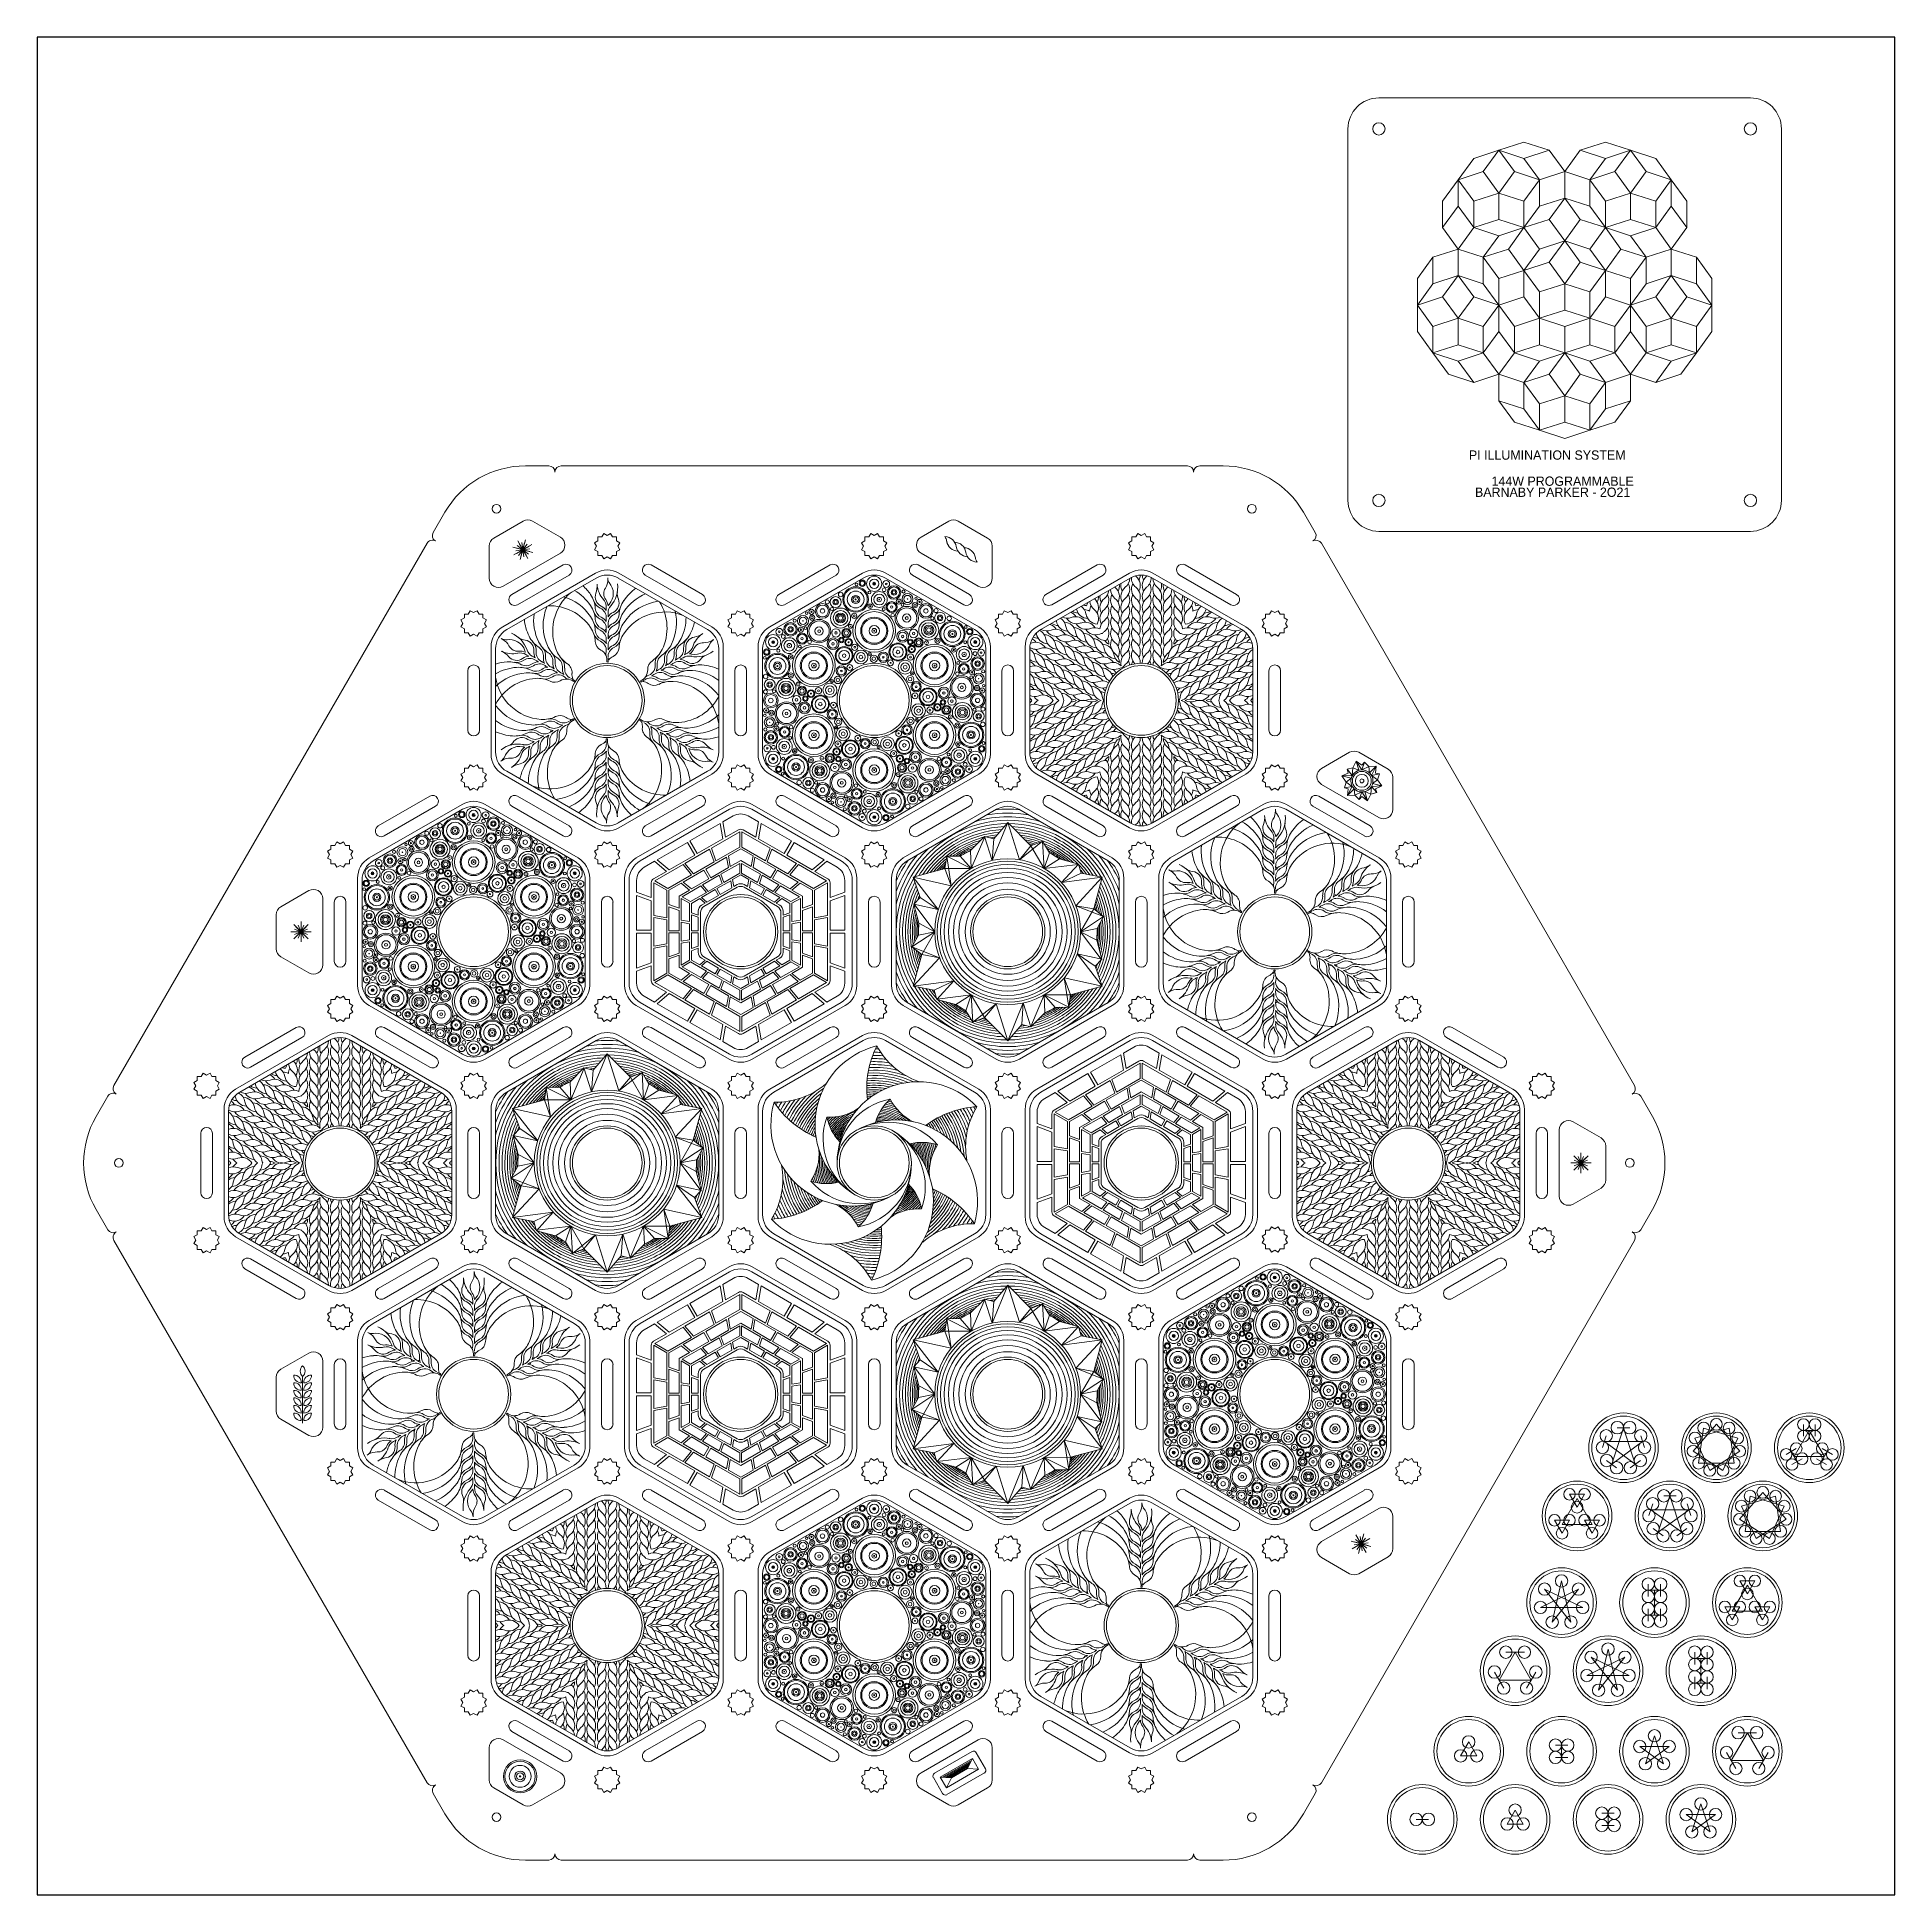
# Model space of a CAD drawing. Header units: millimetres. Extents: x -13 to 587, y 0 to 600.
import ezdxf

# ---------------------------------------------------------------- set-up
doc = ezdxf.new("R2010")
doc.units = ezdxf.units.MM
doc.layers.get('0').update_dxf_attribs({"true_color": 0x000000})
for name, color, linetype, lineweight, true_color in [('Cut_First', 1, 'Continuous', 20, 0xff0000), ('Cut_Second', 1, 'Continuous', 20, 0xff0000), ('Vector_Score', 5, 'Continuous', 0, 0x0000ff)]:
    doc.layers.add(name, color=color, linetype=linetype, lineweight=lineweight, true_color=true_color)
doc.styles.add('textstyle0', font='')
doc.styles.add('textstyle1', font='')
doc.styles.add('textstyle2', font='')
doc.styles.get('textstyle0').set_extended_font_data('Inconsolata Expanded ExtraLight')
doc.styles.get('textstyle1').set_extended_font_data('Inconsolata Expanded ExtraLight')
doc.styles.get('textstyle2').set_extended_font_data('Inconsolata Expanded ExtraLight')

msp = doc.modelspace()

# ---------------------------------------------------------------- texts
at = {"layer": 'Vector_Score', "char_height": 3, "attachment_point": 4}
for s, insert, style in [('PI ILLUMINATION SYSTEM', (449.43, 465), 'textstyle2'), ('144W PROGRAMMABLE\\P', (456.75, 456.57), 'textstyle0'), ('BARNABY PARKER - 2O21', (451.4, 453), 'textstyle1')]:
    msp.add_mtext(s, dxfattribs=dict(at, insert=insert, style=style))

# ---------------------------------------------------------------- linework, layer by layer
for p, q in [((587, 600), (-13, 600)), ((-13, 600), (-13, 0)), ((587, 0), (587, 600)), ((-13, 0), (587, 0))]:
    msp.add_line(p, q)
at = {"layer": 'Cut_First'}
for p, q in [((420.36, 580.38), (540.36, 580.38)), ((410.36, 450.38), (410.36, 570.38)), ((550.36, 570.38), (550.36, 450.38)), ((540.36, 440.38), (420.36, 440.38)), ((167.36, 426.9), (137.36, 409.58)), ((204.86, 409.58), (174.86, 426.9)), ((253.61, 426.9), (223.61, 409.58)), ((291.11, 409.58), (261.11, 426.9)), ((309.86, 409.58), (339.86, 426.9)), ((347.36, 426.9), (377.36, 409.58)), ((133.61, 403.09), (133.61, 368.45)), ((208.61, 368.45), (208.61, 403.09)), ((219.86, 403.09), (219.86, 368.45)), ((294.86, 368.45), (294.86, 403.09)), ((306.11, 368.45), (306.11, 403.09)), ((381.11, 403.09), (381.11, 368.45)), ((137.36, 361.95), (167.36, 344.63)), ((174.86, 344.63), (204.86, 361.95)), ((223.61, 361.95), (253.61, 344.63)), ((261.11, 344.63), (291.11, 361.95)), ((339.86, 344.63), (309.86, 361.95)), ((377.36, 361.95), (347.36, 344.63)), ((124.23, 352.21), (94.23, 334.89)), ((161.73, 334.89), (131.73, 352.21)), ((210.48, 352.21), (180.48, 334.89)), ((247.98, 334.89), (217.98, 352.21)), ((296.73, 352.21), (266.73, 334.89)), ((334.23, 334.89), (304.23, 352.21)), ((352.98, 334.89), (382.98, 352.21)), ((390.48, 352.21), (420.48, 334.89)), ((90.48, 328.39), (90.48, 293.75)), ((165.48, 293.75), (165.48, 328.39)), ((176.73, 328.39), (176.73, 293.75)), ((251.73, 293.75), (251.73, 328.39)), ((262.98, 328.39), (262.98, 293.75)), ((337.98, 293.75), (337.98, 328.39)), ((349.23, 293.75), (349.23, 328.39)), ((424.23, 328.39), (424.23, 293.75)), ((94.23, 287.26), (124.23, 269.94)), ((131.73, 269.94), (161.73, 287.26)), ((180.48, 287.26), (210.48, 269.94)), ((217.98, 269.94), (247.98, 287.26)), ((266.73, 287.26), (296.73, 269.94)), ((304.23, 269.94), (334.23, 287.26)), ((382.98, 269.94), (352.98, 287.26)), ((420.48, 287.26), (390.48, 269.94)), ((81.11, 277.51), (51.11, 260.19)), ((118.61, 260.19), (88.61, 277.51)), ((167.36, 277.51), (137.36, 260.19)), ((204.86, 260.19), (174.86, 277.51)), ((253.61, 277.51), (223.61, 260.19)), ((291.11, 260.19), (261.11, 277.51)), ((339.86, 277.51), (309.86, 260.19)), ((377.36, 260.19), (347.36, 277.51)), ((396.11, 260.19), (426.11, 277.51)), ((433.61, 277.51), (463.61, 260.19)), ((47.36, 253.7), (47.36, 219.06)), ((122.36, 219.06), (122.36, 253.7)), ((133.61, 253.7), (133.61, 219.06)), ((208.61, 219.06), (208.61, 253.7)), ((219.86, 253.7), (219.86, 219.06)), ((294.86, 219.06), (294.86, 253.7)), ((306.11, 253.7), (306.11, 219.06)), ((381.11, 219.06), (381.11, 253.7)), ((392.36, 219.06), (392.36, 253.7)), ((467.36, 253.7), (467.36, 219.06)), ((51.11, 212.56), (81.11, 195.24)), ((88.61, 195.24), (118.61, 212.56)), ((137.36, 212.56), (167.36, 195.24)), ((174.86, 195.24), (204.86, 212.56)), ((223.61, 212.56), (253.61, 195.24)), ((261.11, 195.24), (291.11, 212.56)), ((309.86, 212.56), (339.86, 195.24)), ((347.36, 195.24), (377.36, 212.56)), ((426.11, 195.24), (396.11, 212.56)), ((463.61, 212.56), (433.61, 195.24)), ((124.23, 202.82), (94.23, 185.5)), ((161.73, 185.5), (131.73, 202.82)), ((210.48, 202.82), (180.48, 185.5)), ((247.98, 185.5), (217.98, 202.82)), ((296.73, 202.82), (266.73, 185.5)), ((334.23, 185.5), (304.23, 202.82)), ((382.98, 202.82), (352.98, 185.5)), ((420.48, 185.5), (390.48, 202.82)), ((90.48, 179), (90.48, 144.36)), ((165.48, 144.36), (165.48, 179)), ((176.73, 179), (176.73, 144.36)), ((251.73, 144.36), (251.73, 179)), ((262.98, 179), (262.98, 144.36)), ((337.98, 144.36), (337.98, 179)), ((349.23, 179), (349.23, 144.36)), ((424.23, 144.36), (424.23, 179)), ((94.23, 137.87), (124.23, 120.55)), ((131.73, 120.55), (161.73, 137.87)), ((180.48, 137.87), (210.48, 120.55)), ((217.98, 120.55), (247.98, 137.87)), ((266.73, 137.87), (296.73, 120.55)), ((304.23, 120.55), (334.23, 137.87)), ((352.98, 137.87), (382.98, 120.55)), ((390.48, 120.55), (420.48, 137.87)), ((167.36, 128.12), (137.36, 110.8)), ((204.86, 110.8), (174.86, 128.12)), ((253.61, 128.12), (223.61, 110.8)), ((291.11, 110.8), (261.11, 128.12)), ((339.86, 128.12), (309.86, 110.8)), ((377.36, 110.8), (347.36, 128.12)), ((133.61, 104.31), (133.61, 69.67)), ((208.61, 69.67), (208.61, 104.31)), ((219.86, 104.31), (219.86, 69.67)), ((294.86, 69.67), (294.86, 104.31)), ((306.11, 104.31), (306.11, 69.67)), ((381.11, 69.67), (381.11, 104.31)), ((137.36, 63.17), (167.36, 45.85)), ((174.86, 45.85), (204.86, 63.17)), ((223.61, 63.17), (253.61, 45.85)), ((261.11, 45.85), (291.11, 63.17)), ((309.86, 63.17), (339.86, 45.85)), ((347.36, 45.85), (377.36, 63.17))]:
    msp.add_line(p, q, dxfattribs=at)
for centre, radius in [((420.36, 570.38), 2), ((540.36, 570.38), 2), ((420.36, 450.38), 2), ((540.36, 450.38), 2), ((135.36, 447.69), 1.4), ((379.36, 447.69), 1.4), ((171.11, 385.77), 11.25), ((257.36, 385.77), 11.25), ((343.61, 385.77), 11.25), ((127.98, 311.07), 11.25), ((214.23, 311.07), 11.25), ((300.48, 311.07), 11.25), ((386.73, 311.07), 11.25), ((84.86, 236.38), 11.25), ((171.11, 236.38), 11.25), ((257.36, 236.38), 11.25), ((343.61, 236.38), 11.25), ((429.86, 236.38), 11.25), ((13.36, 236.38), 1.4), ((501.36, 236.38), 1.4), ((127.98, 161.68), 11.25), ((214.23, 161.68), 11.25), ((300.48, 161.68), 11.25), ((386.73, 161.68), 11.25), ((499.36, 144.38), 11.25), ((529.36, 144.38), 11.25), ((559.36, 144.38), 11.25), ((484.36, 122.38), 11.25), ((514.36, 122.38), 11.25), ((544.36, 122.38), 11.25), ((479.36, 94.38), 11.25), ((509.36, 94.38), 11.25), ((539.36, 94.38), 11.25), ((171.11, 86.99), 11.25), ((257.36, 86.99), 11.25), ((343.61, 86.99), 11.25), ((464.36, 72.38), 11.25), ((494.36, 72.38), 11.25), ((524.36, 72.38), 11.25), ((449.36, 46.38), 11.25), ((479.36, 46.38), 11.25), ((509.36, 46.38), 11.25), ((539.36, 46.38), 11.25), ((434.36, 24.38), 11.25), ((464.36, 24.38), 11.25), ((494.36, 24.38), 11.25), ((524.36, 24.38), 11.25), ((135.36, 25.07), 1.4), ((379.36, 25.07), 1.4)]:
    msp.add_circle(centre, radius, dxfattribs=at)
for centre, radius, start, end in [((420.36, 570.38), 10, 90, 180), ((420.36, 570.38), 10, 90, 180), ((540.36, 570.38), 10, 0, 90), ((540.36, 570.38), 10, 0, 90), ((420.36, 450.38), 10, 180, 270), ((420.36, 450.38), 10, 180, 270), ((540.36, 450.38), 10, 270, 0), ((540.36, 450.38), 10, 270, 0), ((171.11, 420.41), 7.5, 60, 120), ((257.36, 420.41), 7.5, 60, 120), ((343.61, 420.41), 7.5, 60, 120), ((141.11, 403.09), 7.5, 120, 180), ((201.11, 403.09), 7.5, 0, 60), ((227.36, 403.09), 7.5, 120, 180), ((287.36, 403.09), 7.5, 0, 60), ((313.61, 403.09), 7.5, 120, 180), ((373.61, 403.09), 7.5, 0, 60), ((141.11, 368.45), 7.5, 180, 240), ((201.11, 368.45), 7.5, 300, 0), ((227.36, 368.45), 7.5, 180, 240), ((287.36, 368.45), 7.5, 300, 0), ((313.61, 368.45), 7.5, 180, 240), ((373.61, 368.45), 7.5, 300, 0), ((127.98, 345.71), 7.5, 60, 120), ((214.23, 345.71), 7.5, 60, 120), ((300.48, 345.71), 7.5, 60, 120), ((386.73, 345.71), 7.5, 60, 120), ((171.11, 351.12), 7.5, 240, 300), ((257.36, 351.12), 7.5, 240, 300), ((343.61, 351.12), 7.5, 240, 300), ((97.98, 328.39), 7.5, 120, 180), ((157.98, 328.39), 7.5, 0, 60), ((184.23, 328.39), 7.5, 120, 180), ((244.23, 328.39), 7.5, 0, 60), ((270.48, 328.39), 7.5, 120, 180), ((330.48, 328.39), 7.5, 0, 60), ((356.73, 328.39), 7.5, 120, 180), ((416.73, 328.39), 7.5, 0, 60), ((97.98, 293.75), 7.5, 180, 240), ((157.98, 293.75), 7.5, 300, 0), ((184.23, 293.75), 7.5, 180, 240), ((244.23, 293.75), 7.5, 300, 0), ((270.48, 293.75), 7.5, 180, 240), ((330.48, 293.75), 7.5, 300, 0), ((356.73, 293.75), 7.5, 180, 240), ((416.73, 293.75), 7.5, 300, 0), ((84.86, 271.02), 7.5, 60, 120), ((171.11, 271.02), 7.5, 60, 120), ((257.36, 271.02), 7.5, 60, 120), ((343.61, 271.02), 7.5, 60, 120), ((429.86, 271.02), 7.5, 60, 120), ((127.98, 276.43), 7.5, 240, 300), ((214.23, 276.43), 7.5, 240, 300), ((300.48, 276.43), 7.5, 240, 300), ((386.73, 276.43), 7.5, 240, 300), ((54.86, 253.7), 7.5, 120, 180), ((114.86, 253.7), 7.5, 0, 60), ((141.11, 253.7), 7.5, 120, 180), ((201.11, 253.7), 7.5, 0, 60), ((227.36, 253.7), 7.5, 120, 180), ((287.36, 253.7), 7.5, 0, 60), ((313.61, 253.7), 7.5, 120, 180), ((373.61, 253.7), 7.5, 0, 60), ((399.86, 253.7), 7.5, 120, 180), ((459.86, 253.7), 7.5, 0, 60), ((54.86, 219.06), 7.5, 180, 240), ((114.86, 219.06), 7.5, 300, 0), ((141.11, 219.06), 7.5, 180, 240), ((201.11, 219.06), 7.5, 300, 0), ((227.36, 219.06), 7.5, 180, 240), ((287.36, 219.06), 7.5, 300, 0), ((313.61, 219.06), 7.5, 180, 240), ((373.61, 219.06), 7.5, 300, 0), ((399.86, 219.06), 7.5, 180, 240), ((459.86, 219.06), 7.5, 300, 0), ((127.98, 196.32), 7.5, 60, 120), ((214.23, 196.32), 7.5, 60, 120), ((300.48, 196.32), 7.5, 60, 120), ((386.73, 196.32), 7.5, 60, 120), ((84.86, 201.74), 7.5, 240, 300), ((171.11, 201.74), 7.5, 240, 300), ((257.36, 201.74), 7.5, 240, 300), ((343.61, 201.74), 7.5, 240, 300), ((429.86, 201.74), 7.5, 240, 300), ((97.98, 179), 7.5, 120, 180), ((157.98, 179), 7.5, 0, 60), ((184.23, 179), 7.5, 120, 180), ((244.23, 179), 7.5, 0, 60), ((270.48, 179), 7.5, 120, 180), ((330.48, 179), 7.5, 0, 60), ((356.73, 179), 7.5, 120, 180), ((416.73, 179), 7.5, 0, 60), ((97.98, 144.36), 7.5, 180, 240), ((157.98, 144.36), 7.5, 300, 0), ((184.23, 144.36), 7.5, 180, 240), ((244.23, 144.36), 7.5, 300, 0), ((270.48, 144.36), 7.5, 180, 240), ((330.48, 144.36), 7.5, 300, 0), ((356.73, 144.36), 7.5, 180, 240), ((416.73, 144.36), 7.5, 300, 0), ((171.11, 121.63), 7.5, 60, 120), ((257.36, 121.63), 7.5, 60, 120), ((343.61, 121.63), 7.5, 60, 120), ((127.98, 127.04), 7.5, 240, 300), ((214.23, 127.04), 7.5, 240, 300), ((300.48, 127.04), 7.5, 240, 300), ((386.73, 127.04), 7.5, 240, 300), ((141.11, 104.31), 7.5, 120, 180), ((201.11, 104.31), 7.5, 360, 60), ((227.36, 104.31), 7.5, 120, 180), ((287.36, 104.31), 7.5, 360, 60), ((313.61, 104.31), 7.5, 120, 180), ((373.61, 104.31), 7.5, 360, 60), ((141.11, 69.67), 7.5, 180, 240), ((201.11, 69.67), 7.5, 300, 360), ((227.36, 69.67), 7.5, 180, 240), ((287.36, 69.67), 7.5, 300, 360), ((313.61, 69.67), 7.5, 180, 240), ((373.61, 69.67), 7.5, 300, 360), ((171.11, 52.35), 7.5, 240, 300), ((257.36, 52.35), 7.5, 240, 300), ((343.61, 52.35), 7.5, 240, 300)]:
    msp.add_arc(centre, radius, start, end, dxfattribs=at)
at = {"layer": 'Cut_Second'}
for p, q in [((144.68, 461.54), (152.23, 461.54)), ((156.23, 461.54), (358.49, 461.54)), ((370.04, 461.54), (362.49, 461.54)), ((118.7, 446.54), (114.93, 440)), ((396.01, 446.54), (399.79, 440)), ((134.48, 438.23), (143.98, 443.72)), ((146.98, 443.72), (155.98, 438.52)), ((169.37, 438.56), (168.11, 438.56)), ((168.11, 438.56), (168.11, 437.29)), ((170.01, 439.66), (169.37, 438.56)), ((171.11, 439.03), (170.01, 439.66)), ((172.21, 439.66), (171.11, 439.03)), ((172.84, 438.56), (172.21, 439.66)), ((174.11, 438.56), (172.84, 438.56)), ((174.11, 437.29), (174.11, 438.56)), ((255.62, 438.56), (254.36, 438.56)), ((254.36, 438.56), (254.36, 437.29)), ((256.26, 439.66), (255.62, 438.56)), ((257.36, 439.03), (256.26, 439.66)), ((258.46, 439.66), (257.36, 439.03)), ((259.09, 438.56), (258.46, 439.66)), ((260.36, 438.56), (259.09, 438.56)), ((260.36, 437.29), (260.36, 438.56)), ((272.48, 438.52), (281.48, 443.72)), ((284.48, 443.72), (293.98, 438.23)), ((341.87, 438.56), (340.61, 438.56)), ((340.61, 438.56), (340.61, 437.29)), ((342.51, 439.66), (341.87, 438.56)), ((343.61, 439.03), (342.51, 439.66)), ((344.71, 439.66), (343.61, 439.03)), ((345.34, 438.56), (344.71, 439.66)), ((346.61, 438.56), (345.34, 438.56)), ((346.61, 437.29), (346.61, 438.56)), ((11.8, 261.38), (112.93, 436.54)), ((132.98, 425.24), (132.98, 435.63)), ((137.48, 422.64), (155.98, 433.33)), ((168.11, 437.29), (167.01, 436.66)), ((167.01, 436.66), (167.64, 435.56)), ((167.64, 435.56), (167.01, 434.46)), ((167.01, 434.46), (168.11, 433.83)), ((168.11, 433.83), (168.11, 432.56)), ((168.11, 432.56), (169.37, 432.56)), ((169.37, 432.56), (170.01, 431.46)), ((170.01, 431.46), (171.11, 432.1)), ((171.11, 432.1), (172.21, 431.46)), ((172.21, 431.46), (172.84, 432.56)), ((172.84, 432.56), (174.11, 432.56)), ((175.21, 436.66), (174.11, 437.29)), ((174.11, 433.83), (175.21, 434.46)), ((174.11, 432.56), (174.11, 433.83)), ((174.57, 435.56), (175.21, 436.66)), ((175.21, 434.46), (174.57, 435.56)), ((254.36, 437.29), (253.26, 436.66)), ((253.26, 436.66), (253.89, 435.56)), ((253.89, 435.56), (253.26, 434.46)), ((253.26, 434.46), (254.36, 433.83)), ((254.36, 433.83), (254.36, 432.56)), ((254.36, 432.56), (255.62, 432.56)), ((255.62, 432.56), (256.26, 431.46)), ((256.26, 431.46), (257.36, 432.1)), ((257.36, 432.1), (258.46, 431.46)), ((258.46, 431.46), (259.09, 432.56)), ((259.09, 432.56), (260.36, 432.56)), ((261.46, 436.66), (260.36, 437.29)), ((260.36, 433.83), (261.46, 434.46)), ((260.36, 432.56), (260.36, 433.83)), ((260.82, 435.56), (261.46, 436.66)), ((261.46, 434.46), (260.82, 435.56)), ((272.48, 433.33), (290.98, 422.64)), ((295.48, 435.63), (295.48, 425.24)), ((340.61, 437.29), (339.51, 436.66)), ((339.51, 436.66), (340.14, 435.56)), ((340.14, 435.56), (339.51, 434.46)), ((339.51, 434.46), (340.61, 433.83)), ((340.61, 433.83), (340.61, 432.56)), ((340.61, 432.56), (341.87, 432.56)), ((341.87, 432.56), (342.51, 431.46)), ((342.51, 431.46), (343.61, 432.1)), ((343.61, 432.1), (344.71, 431.46)), ((344.71, 431.46), (345.34, 432.56)), ((345.34, 432.56), (346.61, 432.56)), ((347.71, 436.66), (346.61, 437.29)), ((346.61, 433.83), (347.71, 434.46)), ((346.61, 432.56), (346.61, 433.83)), ((347.07, 435.56), (347.71, 436.66)), ((347.71, 434.46), (347.07, 435.56)), ((401.79, 436.54), (502.92, 261.38)), ((140.31, 419.95), (156.91, 429.53)), ((158.78, 426.28), (142.18, 416.7)), ((200.03, 416.7), (183.43, 426.28)), ((185.31, 429.53), (201.91, 419.95)), ((226.56, 419.95), (243.16, 429.53)), ((245.03, 426.28), (228.43, 416.7)), ((286.28, 416.7), (269.68, 426.28)), ((271.56, 429.53), (288.16, 419.95)), ((312.81, 419.95), (329.41, 429.53)), ((331.28, 426.28), (314.68, 416.7)), ((372.53, 416.7), (355.93, 426.28)), ((357.81, 429.53), (374.41, 419.95)), ((126.88, 414.76), (126.25, 413.66)), ((127.98, 414.13), (126.88, 414.76)), ((129.08, 414.76), (127.98, 414.13)), ((129.71, 413.66), (129.08, 414.76)), ((213.13, 414.76), (212.5, 413.66)), ((214.23, 414.13), (213.13, 414.76)), ((215.33, 414.76), (214.23, 414.13)), ((215.96, 413.66), (215.33, 414.76)), ((299.38, 414.76), (298.75, 413.66)), ((300.48, 414.13), (299.38, 414.76)), ((301.58, 414.76), (300.48, 414.13)), ((302.21, 413.66), (301.58, 414.76)), ((385.63, 414.76), (385, 413.66)), ((386.73, 414.13), (385.63, 414.76)), ((387.83, 414.76), (386.73, 414.13)), ((388.46, 413.66), (387.83, 414.76)), ((124.98, 412.4), (123.88, 411.76)), ((123.88, 411.76), (124.52, 410.66)), ((124.52, 410.66), (123.88, 409.57)), ((123.88, 409.57), (124.98, 408.93)), ((126.25, 413.66), (124.98, 413.66)), ((124.98, 413.66), (124.98, 412.4)), ((124.98, 408.93), (124.98, 407.66)), ((130.98, 413.66), (129.71, 413.66)), ((130.98, 412.4), (130.98, 413.66)), ((132.08, 411.76), (130.98, 412.4)), ((130.98, 408.93), (132.08, 409.57)), ((130.98, 407.66), (130.98, 408.93)), ((131.45, 410.66), (132.08, 411.76)), ((132.08, 409.57), (131.45, 410.66)), ((211.23, 412.4), (210.13, 411.76)), ((210.13, 411.76), (210.77, 410.66)), ((210.77, 410.66), (210.13, 409.57)), ((210.13, 409.57), (211.23, 408.93)), ((212.5, 413.66), (211.23, 413.66)), ((211.23, 413.66), (211.23, 412.4)), ((211.23, 408.93), (211.23, 407.66)), ((217.23, 413.66), (215.96, 413.66)), ((217.23, 412.4), (217.23, 413.66)), ((218.33, 411.76), (217.23, 412.4)), ((217.23, 408.93), (218.33, 409.57)), ((217.23, 407.66), (217.23, 408.93)), ((217.7, 410.66), (218.33, 411.76)), ((218.33, 409.57), (217.7, 410.66)), ((297.48, 412.4), (296.38, 411.76)), ((296.38, 411.76), (297.02, 410.66)), ((297.02, 410.66), (296.38, 409.57)), ((296.38, 409.57), (297.48, 408.93)), ((298.75, 413.66), (297.48, 413.66)), ((297.48, 413.66), (297.48, 412.4)), ((297.48, 408.93), (297.48, 407.66)), ((303.48, 413.66), (302.21, 413.66)), ((303.48, 412.4), (303.48, 413.66)), ((304.58, 411.76), (303.48, 412.4)), ((303.48, 408.93), (304.58, 409.57)), ((303.48, 407.66), (303.48, 408.93)), ((303.95, 410.66), (304.58, 411.76)), ((304.58, 409.57), (303.95, 410.66)), ((383.73, 412.4), (382.63, 411.76)), ((382.63, 411.76), (383.27, 410.66)), ((383.27, 410.66), (382.63, 409.57)), ((382.63, 409.57), (383.73, 408.93)), ((385, 413.66), (383.73, 413.66)), ((383.73, 413.66), (383.73, 412.4)), ((383.73, 408.93), (383.73, 407.66)), ((389.73, 413.66), (388.46, 413.66)), ((389.73, 412.4), (389.73, 413.66)), ((390.83, 411.76), (389.73, 412.4)), ((389.73, 408.93), (390.83, 409.57)), ((389.73, 407.66), (389.73, 408.93)), ((390.2, 410.66), (390.83, 411.76)), ((390.83, 409.57), (390.2, 410.66)), ((124.98, 407.66), (126.25, 407.66)), ((126.25, 407.66), (126.88, 406.57)), ((126.88, 406.57), (127.98, 407.2)), ((127.98, 407.2), (129.08, 406.57)), ((129.08, 406.57), (129.71, 407.66)), ((129.71, 407.66), (130.98, 407.66)), ((211.23, 407.66), (212.5, 407.66)), ((212.5, 407.66), (213.13, 406.57)), ((213.13, 406.57), (214.23, 407.2)), ((214.23, 407.2), (215.33, 406.57)), ((215.33, 406.57), (215.96, 407.66)), ((215.96, 407.66), (217.23, 407.66)), ((297.48, 407.66), (298.75, 407.66)), ((298.75, 407.66), (299.38, 406.57)), ((299.38, 406.57), (300.48, 407.2)), ((300.48, 407.2), (301.58, 406.57)), ((301.58, 406.57), (302.21, 407.66)), ((302.21, 407.66), (303.48, 407.66)), ((383.73, 407.66), (385, 407.66)), ((385, 407.66), (385.63, 406.57)), ((385.63, 406.57), (386.73, 407.2)), ((386.73, 407.2), (387.83, 406.57)), ((387.83, 406.57), (388.46, 407.66)), ((388.46, 407.66), (389.73, 407.66)), ((126.11, 376.18), (126.11, 395.35)), ((129.86, 395.35), (129.86, 376.18)), ((212.36, 376.18), (212.36, 395.35)), ((216.11, 395.35), (216.11, 376.18)), ((298.61, 376.18), (298.61, 395.35)), ((302.36, 395.35), (302.36, 376.18)), ((384.86, 376.18), (384.86, 395.35)), ((388.61, 395.35), (388.61, 376.18)), ((401.86, 363.83), (410.86, 369.02)), ((413.86, 369.02), (423.36, 363.54)), ((124.98, 362.6), (123.88, 361.97)), ((123.88, 361.97), (124.52, 360.87)), ((124.52, 360.87), (123.88, 359.77)), ((126.25, 363.87), (124.98, 363.87)), ((124.98, 363.87), (124.98, 362.6)), ((126.88, 364.97), (126.25, 363.87)), ((127.98, 364.33), (126.88, 364.97)), ((129.08, 364.97), (127.98, 364.33)), ((129.71, 363.87), (129.08, 364.97)), ((130.98, 363.87), (129.71, 363.87)), ((130.98, 362.6), (130.98, 363.87)), ((132.08, 361.97), (130.98, 362.6)), ((131.45, 360.87), (132.08, 361.97)), ((132.08, 359.77), (131.45, 360.87)), ((211.23, 362.6), (210.13, 361.97)), ((210.13, 361.97), (210.77, 360.87)), ((210.77, 360.87), (210.13, 359.77)), ((212.5, 363.87), (211.23, 363.87)), ((211.23, 363.87), (211.23, 362.6)), ((213.13, 364.97), (212.5, 363.87)), ((214.23, 364.33), (213.13, 364.97)), ((215.33, 364.97), (214.23, 364.33)), ((215.96, 363.87), (215.33, 364.97)), ((217.23, 363.87), (215.96, 363.87)), ((217.23, 362.6), (217.23, 363.87)), ((218.33, 361.97), (217.23, 362.6)), ((217.7, 360.87), (218.33, 361.97)), ((218.33, 359.77), (217.7, 360.87)), ((297.48, 362.6), (296.38, 361.97)), ((296.38, 361.97), (297.02, 360.87)), ((297.02, 360.87), (296.38, 359.77)), ((298.75, 363.87), (297.48, 363.87)), ((297.48, 363.87), (297.48, 362.6)), ((299.38, 364.97), (298.75, 363.87)), ((300.48, 364.33), (299.38, 364.97)), ((301.58, 364.97), (300.48, 364.33)), ((302.21, 363.87), (301.58, 364.97)), ((303.48, 363.87), (302.21, 363.87)), ((303.48, 362.6), (303.48, 363.87)), ((304.58, 361.97), (303.48, 362.6)), ((303.95, 360.87), (304.58, 361.97)), ((304.58, 359.77), (303.95, 360.87)), ((383.73, 362.6), (382.63, 361.97)), ((382.63, 361.97), (383.27, 360.87)), ((383.27, 360.87), (382.63, 359.77)), ((385, 363.87), (383.73, 363.87)), ((383.73, 363.87), (383.73, 362.6)), ((385.63, 364.97), (385, 363.87)), ((386.73, 364.33), (385.63, 364.97)), ((387.83, 364.97), (386.73, 364.33)), ((388.46, 363.87), (387.83, 364.97)), ((389.73, 363.87), (388.46, 363.87)), ((389.73, 362.6), (389.73, 363.87)), ((390.83, 361.97), (389.73, 362.6)), ((390.2, 360.87), (390.83, 361.97)), ((390.83, 359.77), (390.2, 360.87)), ((424.86, 360.94), (424.86, 350.55)), ((97.18, 345.25), (113.78, 354.83)), ((123.88, 359.77), (124.98, 359.14)), ((124.98, 359.14), (124.98, 357.87)), ((124.98, 357.87), (126.25, 357.87)), ((126.25, 357.87), (126.88, 356.77)), ((126.88, 356.77), (127.98, 357.4)), ((127.98, 357.4), (129.08, 356.77)), ((129.08, 356.77), (129.71, 357.87)), ((129.71, 357.87), (130.98, 357.87)), ((130.98, 359.14), (132.08, 359.77)), ((130.98, 357.87), (130.98, 359.14)), ((142.18, 354.83), (158.78, 345.25)), ((183.43, 345.25), (200.03, 354.83)), ((210.13, 359.77), (211.23, 359.14)), ((211.23, 359.14), (211.23, 357.87)), ((211.23, 357.87), (212.5, 357.87)), ((212.5, 357.87), (213.13, 356.77)), ((213.13, 356.77), (214.23, 357.4)), ((214.23, 357.4), (215.33, 356.77)), ((215.33, 356.77), (215.96, 357.87)), ((215.96, 357.87), (217.23, 357.87)), ((217.23, 359.14), (218.33, 359.77)), ((217.23, 357.87), (217.23, 359.14)), ((228.43, 354.83), (245.03, 345.25)), ((269.68, 345.25), (286.28, 354.83)), ((296.38, 359.77), (297.48, 359.14)), ((297.48, 359.14), (297.48, 357.87)), ((297.48, 357.87), (298.75, 357.87)), ((298.75, 357.87), (299.38, 356.77)), ((299.38, 356.77), (300.48, 357.4)), ((300.48, 357.4), (301.58, 356.77)), ((301.58, 356.77), (302.21, 357.87)), ((302.21, 357.87), (303.48, 357.87)), ((303.48, 359.14), (304.58, 359.77)), ((303.48, 357.87), (303.48, 359.14)), ((314.68, 354.83), (331.28, 345.25)), ((355.93, 345.25), (372.53, 354.83)), ((382.63, 359.77), (383.73, 359.14)), ((383.73, 359.14), (383.73, 357.87)), ((383.73, 357.87), (385, 357.87)), ((385, 357.87), (385.63, 356.77)), ((385.63, 356.77), (386.73, 357.4)), ((386.73, 357.4), (387.83, 356.77)), ((387.83, 356.77), (388.46, 357.87)), ((388.46, 357.87), (389.73, 357.87)), ((389.73, 359.14), (390.83, 359.77)), ((389.73, 357.87), (389.73, 359.14)), ((400.93, 354.83), (417.53, 345.25)), ((401.86, 358.63), (420.36, 347.95)), ((115.66, 351.59), (99.06, 342)), ((156.91, 342), (140.31, 351.59)), ((201.91, 351.59), (185.31, 342)), ((243.16, 342), (226.56, 351.59)), ((288.16, 351.59), (271.56, 342)), ((329.41, 342), (312.81, 351.59)), ((374.41, 351.59), (357.81, 342)), ((415.66, 342), (399.06, 351.59)), ((81.86, 337.7), (80.76, 337.07)), ((80.76, 337.07), (81.39, 335.97)), ((83.12, 338.97), (81.86, 338.97)), ((81.86, 338.97), (81.86, 337.7)), ((83.76, 340.07), (83.12, 338.97)), ((84.86, 339.43), (83.76, 340.07)), ((85.96, 340.07), (84.86, 339.43)), ((86.59, 338.97), (85.96, 340.07)), ((87.86, 338.97), (86.59, 338.97)), ((87.86, 337.7), (87.86, 338.97)), ((88.96, 337.07), (87.86, 337.7)), ((88.32, 335.97), (88.96, 337.07)), ((168.11, 337.7), (167.01, 337.07)), ((167.01, 337.07), (167.64, 335.97)), ((169.37, 338.97), (168.11, 338.97)), ((168.11, 338.97), (168.11, 337.7)), ((170.01, 340.07), (169.37, 338.97)), ((171.11, 339.43), (170.01, 340.07)), ((172.21, 340.07), (171.11, 339.43)), ((172.84, 338.97), (172.21, 340.07)), ((174.11, 338.97), (172.84, 338.97)), ((174.11, 337.7), (174.11, 338.97)), ((175.21, 337.07), (174.11, 337.7)), ((174.57, 335.97), (175.21, 337.07)), ((254.36, 337.7), (253.26, 337.07)), ((253.26, 337.07), (253.89, 335.97)), ((255.62, 338.97), (254.36, 338.97)), ((254.36, 338.97), (254.36, 337.7)), ((256.26, 340.07), (255.62, 338.97)), ((257.36, 339.43), (256.26, 340.07)), ((258.46, 340.07), (257.36, 339.43)), ((259.09, 338.97), (258.46, 340.07)), ((260.36, 338.97), (259.09, 338.97)), ((260.36, 337.7), (260.36, 338.97)), ((261.46, 337.07), (260.36, 337.7)), ((260.82, 335.97), (261.46, 337.07)), ((340.61, 337.7), (339.51, 337.07)), ((339.51, 337.07), (340.14, 335.97)), ((341.87, 338.97), (340.61, 338.97)), ((340.61, 338.97), (340.61, 337.7)), ((342.51, 340.07), (341.87, 338.97)), ((343.61, 339.43), (342.51, 340.07)), ((344.71, 340.07), (343.61, 339.43)), ((345.34, 338.97), (344.71, 340.07)), ((346.61, 338.97), (345.34, 338.97)), ((346.61, 337.7), (346.61, 338.97)), ((347.71, 337.07), (346.61, 337.7)), ((347.07, 335.97), (347.71, 337.07)), ((426.86, 337.7), (425.76, 337.07)), ((425.76, 337.07), (426.39, 335.97)), ((428.12, 338.97), (426.86, 338.97)), ((426.86, 338.97), (426.86, 337.7)), ((428.76, 340.07), (428.12, 338.97)), ((429.86, 339.43), (428.76, 340.07)), ((430.96, 340.07), (429.86, 339.43)), ((431.59, 338.97), (430.96, 340.07)), ((432.86, 338.97), (431.59, 338.97)), ((432.86, 337.7), (432.86, 338.97)), ((433.96, 337.07), (432.86, 337.7)), ((433.32, 335.97), (433.96, 337.07)), ((81.39, 335.97), (80.76, 334.87)), ((80.76, 334.87), (81.86, 334.24)), ((81.86, 334.24), (81.86, 332.97)), ((81.86, 332.97), (83.12, 332.97)), ((83.12, 332.97), (83.76, 331.87)), ((83.76, 331.87), (84.86, 332.51)), ((84.86, 332.51), (85.96, 331.87)), ((85.96, 331.87), (86.59, 332.97)), ((86.59, 332.97), (87.86, 332.97)), ((87.86, 334.24), (88.96, 334.87)), ((87.86, 332.97), (87.86, 334.24)), ((88.96, 334.87), (88.32, 335.97)), ((167.64, 335.97), (167.01, 334.87)), ((167.01, 334.87), (168.11, 334.24)), ((168.11, 334.24), (168.11, 332.97)), ((168.11, 332.97), (169.37, 332.97)), ((169.37, 332.97), (170.01, 331.87)), ((170.01, 331.87), (171.11, 332.51)), ((171.11, 332.51), (172.21, 331.87)), ((172.21, 331.87), (172.84, 332.97)), ((172.84, 332.97), (174.11, 332.97)), ((174.11, 334.24), (175.21, 334.87)), ((174.11, 332.97), (174.11, 334.24)), ((175.21, 334.87), (174.57, 335.97)), ((253.89, 335.97), (253.26, 334.87)), ((253.26, 334.87), (254.36, 334.24)), ((254.36, 334.24), (254.36, 332.97)), ((254.36, 332.97), (255.62, 332.97)), ((255.62, 332.97), (256.26, 331.87)), ((256.26, 331.87), (257.36, 332.51)), ((257.36, 332.51), (258.46, 331.87)), ((258.46, 331.87), (259.09, 332.97)), ((259.09, 332.97), (260.36, 332.97)), ((260.36, 334.24), (261.46, 334.87)), ((260.36, 332.97), (260.36, 334.24)), ((261.46, 334.87), (260.82, 335.97)), ((340.14, 335.97), (339.51, 334.87)), ((339.51, 334.87), (340.61, 334.24)), ((340.61, 334.24), (340.61, 332.97)), ((340.61, 332.97), (341.87, 332.97)), ((341.87, 332.97), (342.51, 331.87)), ((342.51, 331.87), (343.61, 332.51)), ((343.61, 332.51), (344.71, 331.87)), ((344.71, 331.87), (345.34, 332.97)), ((345.34, 332.97), (346.61, 332.97)), ((346.61, 334.24), (347.71, 334.87)), ((346.61, 332.97), (346.61, 334.24)), ((347.71, 334.87), (347.07, 335.97)), ((426.39, 335.97), (425.76, 334.87)), ((425.76, 334.87), (426.86, 334.24)), ((426.86, 334.24), (426.86, 332.97)), ((426.86, 332.97), (428.12, 332.97)), ((428.12, 332.97), (428.76, 331.87)), ((428.76, 331.87), (429.86, 332.51)), ((429.86, 332.51), (430.96, 331.87)), ((430.96, 331.87), (431.59, 332.97)), ((431.59, 332.97), (432.86, 332.97)), ((432.86, 334.24), (433.96, 334.87)), ((432.86, 332.97), (432.86, 334.24)), ((433.96, 334.87), (433.32, 335.97)), ((65.73, 319.15), (74.73, 324.35)), ((79.23, 300.39), (79.23, 321.75)), ((82.98, 301.49), (82.98, 320.66)), ((86.73, 320.66), (86.73, 301.49)), ((169.23, 301.49), (169.23, 320.66)), ((172.98, 320.66), (172.98, 301.49)), ((255.48, 301.49), (255.48, 320.66)), ((259.23, 320.66), (259.23, 301.49)), ((341.73, 301.49), (341.73, 320.66)), ((345.48, 320.66), (345.48, 301.49)), ((427.98, 301.49), (427.98, 320.66)), ((431.73, 320.66), (431.73, 301.49)), ((64.23, 305.59), (64.23, 316.56)), ((74.73, 297.79), (65.73, 302.99)), ((83.12, 289.17), (81.86, 289.17)), ((81.86, 289.17), (81.86, 287.91)), ((83.76, 290.27), (83.12, 289.17)), ((84.86, 289.64), (83.76, 290.27)), ((85.96, 290.27), (84.86, 289.64)), ((86.59, 289.17), (85.96, 290.27)), ((87.86, 289.17), (86.59, 289.17)), ((87.86, 287.91), (87.86, 289.17)), ((169.37, 289.17), (168.11, 289.17)), ((168.11, 289.17), (168.11, 287.91)), ((170.01, 290.27), (169.37, 289.17)), ((171.11, 289.64), (170.01, 290.27)), ((172.21, 290.27), (171.11, 289.64)), ((172.84, 289.17), (172.21, 290.27)), ((174.11, 289.17), (172.84, 289.17)), ((174.11, 287.91), (174.11, 289.17)), ((255.62, 289.17), (254.36, 289.17)), ((254.36, 289.17), (254.36, 287.91)), ((256.26, 290.27), (255.62, 289.17)), ((257.36, 289.64), (256.26, 290.27)), ((258.46, 290.27), (257.36, 289.64)), ((259.09, 289.17), (258.46, 290.27)), ((260.36, 289.17), (259.09, 289.17)), ((260.36, 287.91), (260.36, 289.17)), ((341.87, 289.17), (340.61, 289.17)), ((340.61, 289.17), (340.61, 287.91)), ((342.51, 290.27), (341.87, 289.17)), ((343.61, 289.64), (342.51, 290.27)), ((344.71, 290.27), (343.61, 289.64)), ((345.34, 289.17), (344.71, 290.27)), ((346.61, 289.17), (345.34, 289.17)), ((346.61, 287.91), (346.61, 289.17)), ((428.12, 289.17), (426.86, 289.17)), ((426.86, 289.17), (426.86, 287.91)), ((428.76, 290.27), (428.12, 289.17)), ((429.86, 289.64), (428.76, 290.27)), ((430.96, 290.27), (429.86, 289.64)), ((431.59, 289.17), (430.96, 290.27)), ((432.86, 289.17), (431.59, 289.17)), ((432.86, 287.91), (432.86, 289.17)), ((81.86, 287.91), (80.76, 287.27)), ((80.76, 287.27), (81.39, 286.17)), ((81.39, 286.17), (80.76, 285.08)), ((80.76, 285.08), (81.86, 284.44)), ((81.86, 284.44), (81.86, 283.17)), ((81.86, 283.17), (83.12, 283.17)), ((83.12, 283.17), (83.76, 282.08)), ((83.76, 282.08), (84.86, 282.71)), ((84.86, 282.71), (85.96, 282.08)), ((85.96, 282.08), (86.59, 283.17)), ((86.59, 283.17), (87.86, 283.17)), ((88.96, 287.27), (87.86, 287.91)), ((87.86, 284.44), (88.96, 285.08)), ((87.86, 283.17), (87.86, 284.44)), ((88.32, 286.17), (88.96, 287.27)), ((88.96, 285.08), (88.32, 286.17)), ((168.11, 287.91), (167.01, 287.27)), ((167.01, 287.27), (167.64, 286.17)), ((167.64, 286.17), (167.01, 285.08)), ((167.01, 285.08), (168.11, 284.44)), ((168.11, 284.44), (168.11, 283.17)), ((168.11, 283.17), (169.37, 283.17)), ((169.37, 283.17), (170.01, 282.08)), ((170.01, 282.08), (171.11, 282.71)), ((171.11, 282.71), (172.21, 282.08)), ((172.21, 282.08), (172.84, 283.17)), ((172.84, 283.17), (174.11, 283.17)), ((175.21, 287.27), (174.11, 287.91)), ((174.11, 284.44), (175.21, 285.08)), ((174.11, 283.17), (174.11, 284.44)), ((174.57, 286.17), (175.21, 287.27)), ((175.21, 285.08), (174.57, 286.17)), ((254.36, 287.91), (253.26, 287.27)), ((253.26, 287.27), (253.89, 286.17)), ((253.89, 286.17), (253.26, 285.08)), ((253.26, 285.08), (254.36, 284.44)), ((254.36, 284.44), (254.36, 283.17)), ((254.36, 283.17), (255.62, 283.17)), ((255.62, 283.17), (256.26, 282.08)), ((256.26, 282.08), (257.36, 282.71)), ((257.36, 282.71), (258.46, 282.08)), ((258.46, 282.08), (259.09, 283.17)), ((259.09, 283.17), (260.36, 283.17)), ((261.46, 287.27), (260.36, 287.91)), ((260.36, 284.44), (261.46, 285.08)), ((260.36, 283.17), (260.36, 284.44)), ((260.82, 286.17), (261.46, 287.27)), ((261.46, 285.08), (260.82, 286.17)), ((340.61, 287.91), (339.51, 287.27)), ((339.51, 287.27), (340.14, 286.17)), ((340.14, 286.17), (339.51, 285.08)), ((339.51, 285.08), (340.61, 284.44)), ((340.61, 284.44), (340.61, 283.17)), ((340.61, 283.17), (341.87, 283.17)), ((341.87, 283.17), (342.51, 282.08)), ((342.51, 282.08), (343.61, 282.71)), ((343.61, 282.71), (344.71, 282.08)), ((344.71, 282.08), (345.34, 283.17)), ((345.34, 283.17), (346.61, 283.17)), ((347.71, 287.27), (346.61, 287.91)), ((346.61, 284.44), (347.71, 285.08)), ((346.61, 283.17), (346.61, 284.44)), ((347.07, 286.17), (347.71, 287.27)), ((347.71, 285.08), (347.07, 286.17)), ((426.86, 287.91), (425.76, 287.27)), ((425.76, 287.27), (426.39, 286.17)), ((426.39, 286.17), (425.76, 285.08)), ((425.76, 285.08), (426.86, 284.44)), ((426.86, 284.44), (426.86, 283.17)), ((426.86, 283.17), (428.12, 283.17)), ((428.12, 283.17), (428.76, 282.08)), ((428.76, 282.08), (429.86, 282.71)), ((429.86, 282.71), (430.96, 282.08)), ((430.96, 282.08), (431.59, 283.17)), ((431.59, 283.17), (432.86, 283.17)), ((433.96, 287.27), (432.86, 287.91)), ((432.86, 284.44), (433.96, 285.08)), ((432.86, 283.17), (432.86, 284.44)), ((433.32, 286.17), (433.96, 287.27)), ((433.96, 285.08), (433.32, 286.17)), ((54.06, 270.56), (70.66, 280.14)), ((72.53, 276.89), (55.93, 267.31)), ((113.78, 267.31), (97.18, 276.89)), ((99.06, 280.14), (115.66, 270.56)), ((140.31, 270.56), (156.91, 280.14)), ((158.78, 276.89), (142.18, 267.31)), ((200.03, 267.31), (183.43, 276.89)), ((185.31, 280.14), (201.91, 270.56)), ((226.56, 270.56), (243.16, 280.14)), ((245.03, 276.89), (228.43, 267.31)), ((286.28, 267.31), (269.68, 276.89)), ((271.56, 280.14), (288.16, 270.56)), ((312.81, 270.56), (329.41, 280.14)), ((331.28, 276.89), (314.68, 267.31)), ((372.53, 267.31), (355.93, 276.89)), ((357.81, 280.14), (374.41, 270.56)), ((399.06, 270.56), (415.66, 280.14)), ((417.53, 276.89), (400.93, 267.31)), ((458.78, 267.31), (442.18, 276.89)), ((444.06, 280.14), (460.66, 270.56)), ((40, 264.27), (38.73, 264.27)), ((38.73, 264.27), (38.73, 263.01)), ((40.63, 265.37), (40, 264.27)), ((41.73, 264.74), (40.63, 265.37)), ((42.83, 265.37), (41.73, 264.74)), ((43.46, 264.27), (42.83, 265.37)), ((44.73, 264.27), (43.46, 264.27)), ((44.73, 263.01), (44.73, 264.27)), ((126.25, 264.27), (124.98, 264.27)), ((124.98, 264.27), (124.98, 263.01)), ((126.88, 265.37), (126.25, 264.27)), ((127.98, 264.74), (126.88, 265.37)), ((129.08, 265.37), (127.98, 264.74)), ((129.71, 264.27), (129.08, 265.37)), ((130.98, 264.27), (129.71, 264.27)), ((130.98, 263.01), (130.98, 264.27)), ((212.5, 264.27), (211.23, 264.27)), ((211.23, 264.27), (211.23, 263.01)), ((213.13, 265.37), (212.5, 264.27)), ((214.23, 264.74), (213.13, 265.37)), ((215.33, 265.37), (214.23, 264.74)), ((215.96, 264.27), (215.33, 265.37)), ((217.23, 264.27), (215.96, 264.27)), ((217.23, 263.01), (217.23, 264.27)), ((298.75, 264.27), (297.48, 264.27)), ((297.48, 264.27), (297.48, 263.01)), ((299.38, 265.37), (298.75, 264.27)), ((300.48, 264.74), (299.38, 265.37)), ((301.58, 265.37), (300.48, 264.74)), ((302.21, 264.27), (301.58, 265.37)), ((303.48, 264.27), (302.21, 264.27)), ((303.48, 263.01), (303.48, 264.27)), ((385, 264.27), (383.73, 264.27)), ((383.73, 264.27), (383.73, 263.01)), ((385.63, 265.37), (385, 264.27)), ((386.73, 264.74), (385.63, 265.37)), ((387.83, 265.37), (386.73, 264.74)), ((388.46, 264.27), (387.83, 265.37)), ((389.73, 264.27), (388.46, 264.27)), ((389.73, 263.01), (389.73, 264.27)), ((471.25, 264.27), (469.98, 264.27)), ((469.98, 264.27), (469.98, 263.01)), ((471.88, 265.37), (471.25, 264.27)), ((472.98, 264.74), (471.88, 265.37)), ((474.08, 265.37), (472.98, 264.74)), ((474.71, 264.27), (474.08, 265.37)), ((475.98, 264.27), (474.71, 264.27)), ((475.98, 263.01), (475.98, 264.27)), ((38.73, 263.01), (37.63, 262.37)), ((37.63, 262.37), (38.27, 261.27)), ((38.27, 261.27), (37.63, 260.18)), ((37.63, 260.18), (38.73, 259.54)), ((38.73, 259.54), (38.73, 258.27)), ((38.73, 258.27), (40, 258.27)), ((40, 258.27), (40.63, 257.18)), ((42.83, 257.18), (43.46, 258.27)), ((43.46, 258.27), (44.73, 258.27)), ((45.83, 262.37), (44.73, 263.01)), ((44.73, 259.54), (45.83, 260.18)), ((44.73, 258.27), (44.73, 259.54)), ((45.2, 261.27), (45.83, 262.37)), ((45.83, 260.18), (45.2, 261.27)), ((124.98, 263.01), (123.88, 262.37)), ((123.88, 262.37), (124.52, 261.27)), ((124.52, 261.27), (123.88, 260.18)), ((123.88, 260.18), (124.98, 259.54)), ((124.98, 259.54), (124.98, 258.27)), ((124.98, 258.27), (126.25, 258.27)), ((126.25, 258.27), (126.88, 257.18)), ((129.08, 257.18), (129.71, 258.27)), ((129.71, 258.27), (130.98, 258.27)), ((132.08, 262.37), (130.98, 263.01)), ((130.98, 259.54), (132.08, 260.18)), ((130.98, 258.27), (130.98, 259.54)), ((131.45, 261.27), (132.08, 262.37)), ((132.08, 260.18), (131.45, 261.27)), ((211.23, 263.01), (210.13, 262.37)), ((210.13, 262.37), (210.77, 261.27)), ((210.77, 261.27), (210.13, 260.18)), ((210.13, 260.18), (211.23, 259.54)), ((211.23, 259.54), (211.23, 258.27)), ((211.23, 258.27), (212.5, 258.27)), ((212.5, 258.27), (213.13, 257.18)), ((215.33, 257.18), (215.96, 258.27)), ((215.96, 258.27), (217.23, 258.27)), ((218.33, 262.37), (217.23, 263.01)), ((217.23, 259.54), (218.33, 260.18)), ((217.23, 258.27), (217.23, 259.54)), ((217.7, 261.27), (218.33, 262.37)), ((218.33, 260.18), (217.7, 261.27)), ((297.48, 263.01), (296.38, 262.37)), ((296.38, 262.37), (297.02, 261.27)), ((297.02, 261.27), (296.38, 260.18)), ((296.38, 260.18), (297.48, 259.54)), ((297.48, 259.54), (297.48, 258.27)), ((297.48, 258.27), (298.75, 258.27)), ((298.75, 258.27), (299.38, 257.18)), ((301.58, 257.18), (302.21, 258.27)), ((302.21, 258.27), (303.48, 258.27)), ((304.58, 262.37), (303.48, 263.01)), ((303.48, 259.54), (304.58, 260.18)), ((303.48, 258.27), (303.48, 259.54)), ((303.95, 261.27), (304.58, 262.37)), ((304.58, 260.18), (303.95, 261.27)), ((383.73, 263.01), (382.63, 262.37)), ((382.63, 262.37), (383.27, 261.27)), ((383.27, 261.27), (382.63, 260.18)), ((382.63, 260.18), (383.73, 259.54)), ((383.73, 259.54), (383.73, 258.27)), ((383.73, 258.27), (385, 258.27)), ((385, 258.27), (385.63, 257.18)), ((387.83, 257.18), (388.46, 258.27)), ((388.46, 258.27), (389.73, 258.27)), ((390.83, 262.37), (389.73, 263.01)), ((389.73, 259.54), (390.83, 260.18)), ((389.73, 258.27), (389.73, 259.54)), ((390.2, 261.27), (390.83, 262.37)), ((390.83, 260.18), (390.2, 261.27)), ((469.98, 263.01), (468.88, 262.37)), ((468.88, 262.37), (469.52, 261.27)), ((469.52, 261.27), (468.88, 260.18)), ((468.88, 260.18), (469.98, 259.54)), ((469.98, 259.54), (469.98, 258.27)), ((469.98, 258.27), (471.25, 258.27)), ((471.25, 258.27), (471.88, 257.18)), ((474.08, 257.18), (474.71, 258.27)), ((474.71, 258.27), (475.98, 258.27)), ((477.08, 262.37), (475.98, 263.01)), ((475.98, 259.54), (477.08, 260.18)), ((475.98, 258.27), (475.98, 259.54)), ((476.45, 261.27), (477.08, 262.37)), ((477.08, 260.18), (476.45, 261.27)), ((6.02, 251.37), (9.8, 257.91)), ((40.63, 257.18), (41.73, 257.81)), ((41.73, 257.81), (42.83, 257.18)), ((126.88, 257.18), (127.98, 257.81)), ((127.98, 257.81), (129.08, 257.18)), ((213.13, 257.18), (214.23, 257.81)), ((214.23, 257.81), (215.33, 257.18)), ((299.38, 257.18), (300.48, 257.81)), ((300.48, 257.81), (301.58, 257.18)), ((385.63, 257.18), (386.73, 257.81)), ((386.73, 257.81), (387.83, 257.18)), ((471.88, 257.18), (472.98, 257.81)), ((472.98, 257.81), (474.08, 257.18)), ((508.69, 251.37), (504.92, 257.91)), ((478.61, 247.06), (478.61, 225.7)), ((483.11, 249.66), (492.11, 244.46)), ((39.86, 226.79), (39.86, 245.96)), ((43.61, 245.96), (43.61, 226.79)), ((126.11, 226.79), (126.11, 245.96)), ((129.86, 245.96), (129.86, 226.79)), ((212.36, 226.79), (212.36, 245.96)), ((216.11, 245.96), (216.11, 226.79)), ((298.61, 226.79), (298.61, 245.96)), ((302.36, 245.96), (302.36, 226.79)), ((384.86, 226.79), (384.86, 245.96)), ((388.61, 245.96), (388.61, 226.79)), ((471.11, 226.79), (471.11, 245.96)), ((474.86, 245.96), (474.86, 226.79)), ((493.61, 241.86), (493.61, 230.89)), ((492.11, 228.29), (483.11, 223.1)), ((6.02, 221.38), (9.8, 214.84)), ((508.69, 221.38), (504.92, 214.84)), ((112.93, 36.22), (11.8, 211.38)), ((38.73, 213.21), (37.63, 212.58)), ((37.63, 212.58), (38.27, 211.48)), ((38.27, 211.48), (37.63, 210.38)), ((37.63, 210.38), (38.73, 209.75)), ((40, 214.48), (38.73, 214.48)), ((38.73, 214.48), (38.73, 213.21)), ((40.63, 215.58), (40, 214.48)), ((41.73, 214.94), (40.63, 215.58)), ((42.83, 215.58), (41.73, 214.94)), ((43.46, 214.48), (42.83, 215.58)), ((44.73, 214.48), (43.46, 214.48)), ((44.73, 213.21), (44.73, 214.48)), ((45.83, 212.58), (44.73, 213.21)), ((44.73, 209.75), (45.83, 210.38)), ((45.2, 211.48), (45.83, 212.58)), ((45.83, 210.38), (45.2, 211.48)), ((124.98, 213.21), (123.88, 212.58)), ((123.88, 212.58), (124.52, 211.48)), ((124.52, 211.48), (123.88, 210.38)), ((123.88, 210.38), (124.98, 209.75)), ((126.25, 214.48), (124.98, 214.48)), ((124.98, 214.48), (124.98, 213.21)), ((126.88, 215.58), (126.25, 214.48)), ((127.98, 214.94), (126.88, 215.58)), ((129.08, 215.58), (127.98, 214.94)), ((129.71, 214.48), (129.08, 215.58)), ((130.98, 214.48), (129.71, 214.48)), ((130.98, 213.21), (130.98, 214.48)), ((132.08, 212.58), (130.98, 213.21)), ((130.98, 209.75), (132.08, 210.38)), ((131.45, 211.48), (132.08, 212.58)), ((132.08, 210.38), (131.45, 211.48)), ((211.23, 213.21), (210.13, 212.58)), ((210.13, 212.58), (210.77, 211.48)), ((210.77, 211.48), (210.13, 210.38)), ((210.13, 210.38), (211.23, 209.75)), ((212.5, 214.48), (211.23, 214.48)), ((211.23, 214.48), (211.23, 213.21)), ((213.13, 215.58), (212.5, 214.48)), ((214.23, 214.94), (213.13, 215.58)), ((215.33, 215.58), (214.23, 214.94)), ((215.96, 214.48), (215.33, 215.58)), ((217.23, 214.48), (215.96, 214.48)), ((217.23, 213.21), (217.23, 214.48)), ((218.33, 212.58), (217.23, 213.21)), ((217.23, 209.75), (218.33, 210.38)), ((217.7, 211.48), (218.33, 212.58)), ((218.33, 210.38), (217.7, 211.48)), ((297.48, 213.21), (296.38, 212.58)), ((296.38, 212.58), (297.02, 211.48)), ((297.02, 211.48), (296.38, 210.38)), ((296.38, 210.38), (297.48, 209.75)), ((298.75, 214.48), (297.48, 214.48)), ((297.48, 214.48), (297.48, 213.21)), ((299.38, 215.58), (298.75, 214.48)), ((300.48, 214.94), (299.38, 215.58)), ((301.58, 215.58), (300.48, 214.94)), ((302.21, 214.48), (301.58, 215.58)), ((303.48, 214.48), (302.21, 214.48)), ((303.48, 213.21), (303.48, 214.48)), ((304.58, 212.58), (303.48, 213.21)), ((303.48, 209.75), (304.58, 210.38)), ((303.95, 211.48), (304.58, 212.58)), ((304.58, 210.38), (303.95, 211.48)), ((383.73, 213.41), (382.63, 212.78)), ((382.63, 212.78), (383.27, 211.68)), ((383.27, 211.68), (382.63, 210.58)), ((382.63, 210.58), (383.73, 209.95)), ((385, 214.68), (383.73, 214.68)), ((383.73, 214.68), (383.73, 213.41)), ((385.63, 215.78), (385, 214.68)), ((386.73, 215.15), (385.63, 215.78)), ((387.83, 215.78), (386.73, 215.15)), ((388.46, 214.68), (387.83, 215.78)), ((389.73, 214.68), (388.46, 214.68)), ((389.73, 213.41), (389.73, 214.68)), ((390.83, 212.78), (389.73, 213.41)), ((389.73, 209.95), (390.83, 210.58)), ((390.2, 211.68), (390.83, 212.78)), ((390.83, 210.58), (390.2, 211.68)), ((502.92, 211.38), (401.79, 36.22)), ((469.98, 213.21), (468.88, 212.58)), ((468.88, 212.58), (469.52, 211.48)), ((469.52, 211.48), (468.88, 210.38)), ((468.88, 210.38), (469.98, 209.75)), ((471.25, 214.48), (469.98, 214.48)), ((469.98, 214.48), (469.98, 213.21)), ((471.88, 215.58), (471.25, 214.48)), ((472.98, 214.94), (471.88, 215.58)), ((474.08, 215.58), (472.98, 214.94)), ((474.71, 214.48), (474.08, 215.58)), ((475.98, 214.48), (474.71, 214.48)), ((475.98, 213.21), (475.98, 214.48)), ((477.08, 212.58), (475.98, 213.21)), ((475.98, 209.75), (477.08, 210.38)), ((476.45, 211.48), (477.08, 212.58)), ((477.08, 210.38), (476.45, 211.48)), ((38.73, 209.75), (38.73, 208.48)), ((38.73, 208.48), (40, 208.48)), ((40, 208.48), (40.63, 207.38)), ((40.63, 207.38), (41.73, 208.01)), ((41.73, 208.01), (42.83, 207.38)), ((42.83, 207.38), (43.46, 208.48)), ((43.46, 208.48), (44.73, 208.48)), ((44.73, 208.48), (44.73, 209.75)), ((55.93, 205.45), (72.53, 195.86)), ((97.18, 195.86), (113.78, 205.45)), ((124.98, 209.75), (124.98, 208.48)), ((124.98, 208.48), (126.25, 208.48)), ((126.25, 208.48), (126.88, 207.38)), ((126.88, 207.38), (127.98, 208.01)), ((127.98, 208.01), (129.08, 207.38)), ((129.08, 207.38), (129.71, 208.48)), ((129.71, 208.48), (130.98, 208.48)), ((130.98, 208.48), (130.98, 209.75)), ((142.18, 205.45), (158.78, 195.86)), ((183.43, 195.86), (200.03, 205.45)), ((211.23, 209.75), (211.23, 208.48)), ((211.23, 208.48), (212.5, 208.48)), ((212.5, 208.48), (213.13, 207.38)), ((213.13, 207.38), (214.23, 208.01)), ((214.23, 208.01), (215.33, 207.38)), ((215.33, 207.38), (215.96, 208.48)), ((215.96, 208.48), (217.23, 208.48)), ((217.23, 208.48), (217.23, 209.75)), ((228.43, 205.45), (245.03, 195.86)), ((269.68, 195.86), (286.28, 205.45)), ((297.48, 209.75), (297.48, 208.48)), ((297.48, 208.48), (298.75, 208.48)), ((298.75, 208.48), (299.38, 207.38)), ((299.38, 207.38), (300.48, 208.01)), ((300.48, 208.01), (301.58, 207.38)), ((301.58, 207.38), (302.21, 208.48)), ((302.21, 208.48), (303.48, 208.48)), ((303.48, 208.48), (303.48, 209.75)), ((314.68, 205.45), (331.28, 195.86)), ((355.93, 195.86), (372.53, 205.45)), ((383.73, 209.95), (383.73, 208.68)), ((383.73, 208.68), (385, 208.68)), ((385, 208.68), (385.63, 207.58)), ((385.63, 207.58), (386.73, 208.22)), ((386.73, 208.22), (387.83, 207.58)), ((387.83, 207.58), (388.46, 208.68)), ((388.46, 208.68), (389.73, 208.68)), ((389.73, 208.68), (389.73, 209.95)), ((400.93, 205.45), (417.53, 195.86)), ((442.18, 195.86), (458.78, 205.45)), ((469.98, 209.75), (469.98, 208.48)), ((469.98, 208.48), (471.25, 208.48)), ((471.25, 208.48), (471.88, 207.38)), ((471.88, 207.38), (472.98, 208.01)), ((472.98, 208.01), (474.08, 207.38)), ((474.08, 207.38), (474.71, 208.48)), ((474.71, 208.48), (475.98, 208.48)), ((475.98, 208.48), (475.98, 209.75)), ((70.66, 192.61), (54.06, 202.2)), ((115.66, 202.2), (99.06, 192.61)), ((156.91, 192.61), (140.31, 202.2)), ((201.91, 202.2), (185.31, 192.61)), ((243.16, 192.61), (226.56, 202.2)), ((288.16, 202.2), (271.56, 192.61)), ((329.41, 192.61), (312.81, 202.2)), ((374.41, 202.2), (357.81, 192.61)), ((415.66, 192.61), (399.06, 202.2)), ((460.66, 202.2), (444.06, 192.61)), ((81.86, 188.31), (80.76, 187.68)), ((80.76, 187.68), (81.39, 186.58)), ((81.39, 186.58), (80.76, 185.48)), ((83.12, 189.58), (81.86, 189.58)), ((81.86, 189.58), (81.86, 188.31)), ((83.76, 190.68), (83.12, 189.58)), ((84.86, 190.04), (83.76, 190.68)), ((85.96, 190.68), (84.86, 190.04)), ((86.59, 189.58), (85.96, 190.68)), ((87.86, 189.58), (86.59, 189.58)), ((87.86, 188.31), (87.86, 189.58)), ((88.96, 187.68), (87.86, 188.31)), ((88.32, 186.58), (88.96, 187.68)), ((88.96, 185.48), (88.32, 186.58)), ((168.11, 188.31), (167.01, 187.68)), ((167.01, 187.68), (167.64, 186.58)), ((167.64, 186.58), (167.01, 185.48)), ((169.37, 189.58), (168.11, 189.58)), ((168.11, 189.58), (168.11, 188.31)), ((170.01, 190.68), (169.37, 189.58)), ((171.11, 190.04), (170.01, 190.68)), ((172.21, 190.68), (171.11, 190.04)), ((172.84, 189.58), (172.21, 190.68)), ((174.11, 189.58), (172.84, 189.58)), ((174.11, 188.31), (174.11, 189.58)), ((175.21, 187.68), (174.11, 188.31)), ((174.57, 186.58), (175.21, 187.68)), ((175.21, 185.48), (174.57, 186.58)), ((254.36, 188.31), (253.26, 187.68)), ((253.26, 187.68), (253.89, 186.58)), ((253.89, 186.58), (253.26, 185.48)), ((255.62, 189.58), (254.36, 189.58)), ((254.36, 189.58), (254.36, 188.31)), ((256.26, 190.68), (255.62, 189.58)), ((257.36, 190.04), (256.26, 190.68)), ((258.46, 190.68), (257.36, 190.04)), ((259.09, 189.58), (258.46, 190.68)), ((260.36, 189.58), (259.09, 189.58)), ((260.36, 188.31), (260.36, 189.58)), ((261.46, 187.68), (260.36, 188.31)), ((260.82, 186.58), (261.46, 187.68)), ((261.46, 185.48), (260.82, 186.58)), ((340.61, 188.31), (339.51, 187.68)), ((339.51, 187.68), (340.14, 186.58)), ((340.14, 186.58), (339.51, 185.48)), ((341.87, 189.58), (340.61, 189.58)), ((340.61, 189.58), (340.61, 188.31)), ((342.51, 190.68), (341.87, 189.58)), ((343.61, 190.04), (342.51, 190.68)), ((344.71, 190.68), (343.61, 190.04)), ((345.34, 189.58), (344.71, 190.68)), ((346.61, 189.58), (345.34, 189.58)), ((346.61, 188.31), (346.61, 189.58)), ((347.71, 187.68), (346.61, 188.31)), ((347.07, 186.58), (347.71, 187.68)), ((347.71, 185.48), (347.07, 186.58)), ((426.86, 188.31), (425.76, 187.68)), ((425.76, 187.68), (426.39, 186.58)), ((426.39, 186.58), (425.76, 185.48)), ((428.12, 189.58), (426.86, 189.58)), ((426.86, 189.58), (426.86, 188.31)), ((428.76, 190.68), (428.12, 189.58)), ((429.86, 190.04), (428.76, 190.68)), ((430.96, 190.68), (429.86, 190.04)), ((431.59, 189.58), (430.96, 190.68)), ((432.86, 189.58), (431.59, 189.58)), ((432.86, 188.31), (432.86, 189.58)), ((433.96, 187.68), (432.86, 188.31)), ((433.32, 186.58), (433.96, 187.68)), ((433.96, 185.48), (433.32, 186.58)), ((80.76, 185.48), (81.86, 184.85)), ((81.86, 184.85), (81.86, 183.58)), ((81.86, 183.58), (83.12, 183.58)), ((83.12, 183.58), (83.76, 182.48)), ((83.76, 182.48), (84.86, 183.12)), ((84.86, 183.12), (85.96, 182.48)), ((85.96, 182.48), (86.59, 183.58)), ((86.59, 183.58), (87.86, 183.58)), ((87.86, 184.85), (88.96, 185.48)), ((87.86, 183.58), (87.86, 184.85)), ((167.01, 185.48), (168.11, 184.85)), ((168.11, 184.85), (168.11, 183.58)), ((168.11, 183.58), (169.37, 183.58)), ((169.37, 183.58), (170.01, 182.48)), ((170.01, 182.48), (171.11, 183.12)), ((171.11, 183.12), (172.21, 182.48)), ((172.21, 182.48), (172.84, 183.58)), ((172.84, 183.58), (174.11, 183.58)), ((174.11, 184.85), (175.21, 185.48)), ((174.11, 183.58), (174.11, 184.85)), ((253.26, 185.48), (254.36, 184.85)), ((254.36, 184.85), (254.36, 183.58)), ((254.36, 183.58), (255.62, 183.58)), ((255.62, 183.58), (256.26, 182.48)), ((256.26, 182.48), (257.36, 183.12)), ((257.36, 183.12), (258.46, 182.48)), ((258.46, 182.48), (259.09, 183.58)), ((259.09, 183.58), (260.36, 183.58)), ((260.36, 184.85), (261.46, 185.48)), ((260.36, 183.58), (260.36, 184.85)), ((339.51, 185.48), (340.61, 184.85)), ((340.61, 184.85), (340.61, 183.58)), ((340.61, 183.58), (341.87, 183.58)), ((341.87, 183.58), (342.51, 182.48)), ((342.51, 182.48), (343.61, 183.12)), ((343.61, 183.12), (344.71, 182.48)), ((344.71, 182.48), (345.34, 183.58)), ((345.34, 183.58), (346.61, 183.58)), ((346.61, 184.85), (347.71, 185.48)), ((346.61, 183.58), (346.61, 184.85)), ((425.76, 185.48), (426.86, 184.85)), ((426.86, 184.85), (426.86, 183.58)), ((426.86, 183.58), (428.12, 183.58)), ((428.12, 183.58), (428.76, 182.48)), ((428.76, 182.48), (429.86, 183.12)), ((429.86, 183.12), (430.96, 182.48)), ((430.96, 182.48), (431.59, 183.58)), ((431.59, 183.58), (432.86, 183.58)), ((432.86, 184.85), (433.96, 185.48)), ((432.86, 183.58), (432.86, 184.85)), ((65.73, 169.76), (74.73, 174.96)), ((79.23, 151), (79.23, 172.36)), ((82.98, 152.1), (82.98, 171.27)), ((86.73, 171.27), (86.73, 152.1)), ((169.23, 152.1), (169.23, 171.27)), ((172.98, 171.27), (172.98, 152.1)), ((255.48, 152.1), (255.48, 171.27)), ((259.23, 171.27), (259.23, 152.1)), ((341.73, 152.1), (341.73, 171.27)), ((345.48, 171.27), (345.48, 152.1)), ((427.98, 152.1), (427.98, 171.27)), ((431.73, 171.27), (431.73, 152.1)), ((64.23, 156.2), (64.23, 167.17)), ((74.73, 148.4), (65.73, 153.6)), ((81.86, 138.52), (80.76, 137.88)), ((83.12, 139.78), (81.86, 139.78)), ((81.86, 139.78), (81.86, 138.52)), ((83.76, 140.88), (83.12, 139.78)), ((84.86, 140.25), (83.76, 140.88)), ((85.96, 140.88), (84.86, 140.25)), ((86.59, 139.78), (85.96, 140.88)), ((87.86, 139.78), (86.59, 139.78)), ((87.86, 138.52), (87.86, 139.78)), ((88.96, 137.88), (87.86, 138.52)), ((168.11, 138.52), (167.01, 137.88)), ((169.37, 139.78), (168.11, 139.78)), ((168.11, 139.78), (168.11, 138.52)), ((170.01, 140.88), (169.37, 139.78)), ((171.11, 140.25), (170.01, 140.88)), ((172.21, 140.88), (171.11, 140.25)), ((172.84, 139.78), (172.21, 140.88)), ((174.11, 139.78), (172.84, 139.78)), ((174.11, 138.52), (174.11, 139.78)), ((175.21, 137.88), (174.11, 138.52)), ((254.36, 138.52), (253.26, 137.88)), ((255.62, 139.78), (254.36, 139.78)), ((254.36, 139.78), (254.36, 138.52)), ((256.26, 140.88), (255.62, 139.78)), ((257.36, 140.25), (256.26, 140.88)), ((258.46, 140.88), (257.36, 140.25)), ((259.09, 139.78), (258.46, 140.88)), ((260.36, 139.78), (259.09, 139.78)), ((260.36, 138.52), (260.36, 139.78)), ((261.46, 137.88), (260.36, 138.52)), ((340.61, 138.52), (339.51, 137.88)), ((341.87, 139.78), (340.61, 139.78)), ((340.61, 139.78), (340.61, 138.52)), ((342.51, 140.88), (341.87, 139.78)), ((343.61, 140.25), (342.51, 140.88)), ((344.71, 140.88), (343.61, 140.25)), ((345.34, 139.78), (344.71, 140.88)), ((346.61, 139.78), (345.34, 139.78)), ((346.61, 138.52), (346.61, 139.78)), ((347.71, 137.88), (346.61, 138.52)), ((426.86, 138.52), (425.76, 137.88)), ((428.12, 139.78), (426.86, 139.78)), ((426.86, 139.78), (426.86, 138.52)), ((428.76, 140.88), (428.12, 139.78)), ((429.86, 140.25), (428.76, 140.88)), ((430.96, 140.88), (429.86, 140.25)), ((431.59, 139.78), (430.96, 140.88)), ((432.86, 139.78), (431.59, 139.78)), ((432.86, 138.52), (432.86, 139.78)), ((433.96, 137.88), (432.86, 138.52)), ((80.76, 137.88), (81.39, 136.78)), ((81.39, 136.78), (80.76, 135.69)), ((80.76, 135.69), (81.86, 135.05)), ((81.86, 135.05), (81.86, 133.78)), ((81.86, 133.78), (83.12, 133.78)), ((83.12, 133.78), (83.76, 132.69)), ((83.76, 132.69), (84.86, 133.32)), ((84.86, 133.32), (85.96, 132.69)), ((85.96, 132.69), (86.59, 133.78)), ((86.59, 133.78), (87.86, 133.78)), ((87.86, 135.05), (88.96, 135.69)), ((87.86, 133.78), (87.86, 135.05)), ((88.32, 136.78), (88.96, 137.88)), ((88.96, 135.69), (88.32, 136.78)), ((167.01, 137.88), (167.64, 136.78)), ((167.64, 136.78), (167.01, 135.69)), ((167.01, 135.69), (168.11, 135.05)), ((168.11, 135.05), (168.11, 133.78)), ((168.11, 133.78), (169.37, 133.78)), ((169.37, 133.78), (170.01, 132.69)), ((170.01, 132.69), (171.11, 133.32)), ((171.11, 133.32), (172.21, 132.69)), ((172.21, 132.69), (172.84, 133.78)), ((172.84, 133.78), (174.11, 133.78)), ((174.11, 135.05), (175.21, 135.69)), ((174.11, 133.78), (174.11, 135.05)), ((174.57, 136.78), (175.21, 137.88)), ((175.21, 135.69), (174.57, 136.78)), ((253.26, 137.88), (253.89, 136.78)), ((253.89, 136.78), (253.26, 135.69)), ((253.26, 135.69), (254.36, 135.05)), ((254.36, 135.05), (254.36, 133.78)), ((254.36, 133.78), (255.62, 133.78)), ((255.62, 133.78), (256.26, 132.69)), ((256.26, 132.69), (257.36, 133.32)), ((257.36, 133.32), (258.46, 132.69)), ((258.46, 132.69), (259.09, 133.78)), ((259.09, 133.78), (260.36, 133.78)), ((260.36, 135.05), (261.46, 135.69)), ((260.36, 133.78), (260.36, 135.05)), ((260.82, 136.78), (261.46, 137.88)), ((261.46, 135.69), (260.82, 136.78)), ((339.51, 137.88), (340.14, 136.78)), ((340.14, 136.78), (339.51, 135.69)), ((339.51, 135.69), (340.61, 135.05)), ((340.61, 135.05), (340.61, 133.78)), ((340.61, 133.78), (341.87, 133.78)), ((341.87, 133.78), (342.51, 132.69)), ((342.51, 132.69), (343.61, 133.32)), ((343.61, 133.32), (344.71, 132.69)), ((344.71, 132.69), (345.34, 133.78)), ((345.34, 133.78), (346.61, 133.78)), ((346.61, 135.05), (347.71, 135.69)), ((346.61, 133.78), (346.61, 135.05)), ((347.07, 136.78), (347.71, 137.88)), ((347.71, 135.69), (347.07, 136.78)), ((425.76, 137.88), (426.39, 136.78)), ((426.39, 136.78), (425.76, 135.69)), ((425.76, 135.69), (426.86, 135.05)), ((426.86, 135.05), (426.86, 133.78)), ((426.86, 133.78), (428.12, 133.78)), ((428.12, 133.78), (428.76, 132.69)), ((428.76, 132.69), (429.86, 133.32)), ((429.86, 133.32), (430.96, 132.69)), ((430.96, 132.69), (431.59, 133.78)), ((431.59, 133.78), (432.86, 133.78)), ((432.86, 135.05), (433.96, 135.69)), ((432.86, 133.78), (432.86, 135.05)), ((433.32, 136.78), (433.96, 137.88)), ((433.96, 135.69), (433.32, 136.78)), ((113.78, 117.92), (97.18, 127.5)), ((99.06, 130.75), (115.66, 121.17)), ((140.31, 121.17), (156.91, 130.75)), ((158.78, 127.5), (142.18, 117.92)), ((200.03, 117.92), (183.43, 127.5)), ((185.31, 130.75), (201.91, 121.17)), ((226.56, 121.17), (243.16, 130.75)), ((245.03, 127.5), (228.43, 117.92)), ((286.28, 117.92), (269.68, 127.5)), ((271.56, 130.75), (288.16, 121.17)), ((312.81, 121.17), (329.41, 130.75)), ((331.28, 127.5), (314.68, 117.92)), ((372.53, 117.92), (355.93, 127.5)), ((357.81, 130.75), (374.41, 121.17)), ((399.06, 121.17), (415.66, 130.75)), ((417.53, 127.5), (400.93, 117.92)), ((420.36, 124.8), (401.86, 114.12)), ((424.86, 122.21), (424.86, 111.81)), ((126.25, 114.89), (124.98, 114.89)), ((124.98, 114.89), (124.98, 113.62)), ((126.88, 115.98), (126.25, 114.89)), ((127.98, 115.35), (126.88, 115.98)), ((129.08, 115.98), (127.98, 115.35)), ((129.71, 114.89), (129.08, 115.98)), ((130.98, 114.89), (129.71, 114.89)), ((130.98, 113.62), (130.98, 114.89)), ((212.5, 114.89), (211.23, 114.89)), ((211.23, 114.89), (211.23, 113.62)), ((213.13, 115.98), (212.5, 114.89)), ((214.23, 115.35), (213.13, 115.98)), ((215.33, 115.98), (214.23, 115.35)), ((215.96, 114.89), (215.33, 115.98)), ((217.23, 114.89), (215.96, 114.89)), ((217.23, 113.62), (217.23, 114.89)), ((298.75, 114.89), (297.48, 114.89)), ((297.48, 114.89), (297.48, 113.62)), ((299.38, 115.98), (298.75, 114.89)), ((300.48, 115.35), (299.38, 115.98)), ((301.58, 115.98), (300.48, 115.35)), ((302.21, 114.89), (301.58, 115.98)), ((303.48, 114.89), (302.21, 114.89)), ((303.48, 113.62), (303.48, 114.89)), ((385, 114.89), (383.73, 114.89)), ((383.73, 114.89), (383.73, 113.62)), ((385.63, 115.98), (385, 114.89)), ((386.73, 115.35), (385.63, 115.98)), ((387.83, 115.98), (386.73, 115.35)), ((388.46, 114.89), (387.83, 115.98)), ((389.73, 114.89), (388.46, 114.89)), ((389.73, 113.62), (389.73, 114.89)), ((124.98, 113.62), (123.88, 112.98)), ((123.88, 112.98), (124.52, 111.89)), ((124.52, 111.89), (123.88, 110.79)), ((123.88, 110.79), (124.98, 110.15)), ((124.98, 110.15), (124.98, 108.89)), ((124.98, 108.89), (126.25, 108.89)), ((126.25, 108.89), (126.88, 107.79)), ((126.88, 107.79), (127.98, 108.42)), ((127.98, 108.42), (129.08, 107.79)), ((129.08, 107.79), (129.71, 108.89)), ((129.71, 108.89), (130.98, 108.89)), ((132.08, 112.98), (130.98, 113.62)), ((130.98, 110.15), (132.08, 110.79)), ((130.98, 108.89), (130.98, 110.15)), ((131.45, 111.89), (132.08, 112.98)), ((132.08, 110.79), (131.45, 111.89)), ((211.23, 113.62), (210.13, 112.98)), ((210.13, 112.98), (210.77, 111.89)), ((210.77, 111.89), (210.13, 110.79)), ((210.13, 110.79), (211.23, 110.15)), ((211.23, 110.15), (211.23, 108.89)), ((211.23, 108.89), (212.5, 108.89)), ((212.5, 108.89), (213.13, 107.79)), ((213.13, 107.79), (214.23, 108.42)), ((214.23, 108.42), (215.33, 107.79)), ((215.33, 107.79), (215.96, 108.89)), ((215.96, 108.89), (217.23, 108.89)), ((218.33, 112.98), (217.23, 113.62)), ((217.23, 110.15), (218.33, 110.79)), ((217.23, 108.89), (217.23, 110.15)), ((217.7, 111.89), (218.33, 112.98)), ((218.33, 110.79), (217.7, 111.89)), ((297.48, 113.62), (296.38, 112.98)), ((296.38, 112.98), (297.02, 111.89)), ((297.02, 111.89), (296.38, 110.79)), ((296.38, 110.79), (297.48, 110.15)), ((297.48, 110.15), (297.48, 108.89)), ((297.48, 108.89), (298.75, 108.89)), ((298.75, 108.89), (299.38, 107.79)), ((299.38, 107.79), (300.48, 108.42)), ((300.48, 108.42), (301.58, 107.79)), ((301.58, 107.79), (302.21, 108.89)), ((302.21, 108.89), (303.48, 108.89)), ((304.58, 112.98), (303.48, 113.62)), ((303.48, 110.15), (304.58, 110.79)), ((303.48, 108.89), (303.48, 110.15)), ((303.95, 111.89), (304.58, 112.98)), ((304.58, 110.79), (303.95, 111.89)), ((383.73, 113.62), (382.63, 112.98)), ((382.63, 112.98), (383.27, 111.89)), ((383.27, 111.89), (382.63, 110.79)), ((382.63, 110.79), (383.73, 110.15)), ((383.73, 110.15), (383.73, 108.89)), ((383.73, 108.89), (385, 108.89)), ((385, 108.89), (385.63, 107.79)), ((385.63, 107.79), (386.73, 108.42)), ((386.73, 108.42), (387.83, 107.79)), ((387.83, 107.79), (388.46, 108.89)), ((388.46, 108.89), (389.73, 108.89)), ((390.83, 112.98), (389.73, 113.62)), ((389.73, 110.15), (390.83, 110.79)), ((389.73, 108.89), (389.73, 110.15)), ((390.2, 111.89), (390.83, 112.98)), ((390.83, 110.79), (390.2, 111.89)), ((410.86, 103.73), (401.86, 108.93)), ((423.36, 109.22), (413.86, 103.73)), ((126.11, 77.4), (126.11, 96.57)), ((129.86, 96.57), (129.86, 77.4)), ((212.36, 77.4), (212.36, 96.57)), ((216.11, 96.57), (216.11, 77.4)), ((298.61, 77.4), (298.61, 96.57)), ((302.36, 96.57), (302.36, 77.4)), ((384.86, 77.4), (384.86, 96.57)), ((388.61, 96.57), (388.61, 77.4)), ((126.88, 66.19), (126.25, 65.09)), ((127.98, 65.55), (126.88, 66.19)), ((129.08, 66.19), (127.98, 65.55)), ((129.71, 65.09), (129.08, 66.19)), ((213.13, 66.19), (212.5, 65.09)), ((214.23, 65.55), (213.13, 66.19)), ((215.33, 66.19), (214.23, 65.55)), ((215.96, 65.09), (215.33, 66.19)), ((299.38, 66.19), (298.75, 65.09)), ((300.48, 65.55), (299.38, 66.19)), ((301.58, 66.19), (300.48, 65.55)), ((302.21, 65.09), (301.58, 66.19)), ((385.63, 66.19), (385, 65.09)), ((386.73, 65.55), (385.63, 66.19)), ((387.83, 66.19), (386.73, 65.55)), ((388.46, 65.09), (387.83, 66.19)), ((124.98, 63.82), (123.88, 63.19)), ((123.88, 63.19), (124.52, 62.09)), ((124.52, 62.09), (123.88, 60.99)), ((123.88, 60.99), (124.98, 60.36)), ((126.25, 65.09), (124.98, 65.09)), ((124.98, 65.09), (124.98, 63.82)), ((124.98, 60.36), (124.98, 59.09)), ((130.98, 65.09), (129.71, 65.09)), ((130.98, 63.82), (130.98, 65.09)), ((132.08, 63.19), (130.98, 63.82)), ((130.98, 60.36), (132.08, 60.99)), ((130.98, 59.09), (130.98, 60.36)), ((131.45, 62.09), (132.08, 63.19)), ((132.08, 60.99), (131.45, 62.09)), ((211.23, 63.82), (210.13, 63.19)), ((210.13, 63.19), (210.77, 62.09)), ((210.77, 62.09), (210.13, 60.99)), ((210.13, 60.99), (211.23, 60.36)), ((212.5, 65.09), (211.23, 65.09)), ((211.23, 65.09), (211.23, 63.82)), ((211.23, 60.36), (211.23, 59.09)), ((217.23, 65.09), (215.96, 65.09)), ((217.23, 63.82), (217.23, 65.09)), ((218.33, 63.19), (217.23, 63.82)), ((217.23, 60.36), (218.33, 60.99)), ((217.23, 59.09), (217.23, 60.36)), ((217.7, 62.09), (218.33, 63.19)), ((218.33, 60.99), (217.7, 62.09)), ((297.48, 63.82), (296.38, 63.19)), ((296.38, 63.19), (297.02, 62.09)), ((297.02, 62.09), (296.38, 60.99)), ((296.38, 60.99), (297.48, 60.36)), ((298.75, 65.09), (297.48, 65.09)), ((297.48, 65.09), (297.48, 63.82)), ((297.48, 60.36), (297.48, 59.09)), ((303.48, 65.09), (302.21, 65.09)), ((303.48, 63.82), (303.48, 65.09)), ((304.58, 63.19), (303.48, 63.82)), ((303.48, 60.36), (304.58, 60.99)), ((303.48, 59.09), (303.48, 60.36)), ((303.95, 62.09), (304.58, 63.19)), ((304.58, 60.99), (303.95, 62.09)), ((383.73, 63.82), (382.63, 63.19)), ((382.63, 63.19), (383.27, 62.09)), ((383.27, 62.09), (382.63, 60.99)), ((382.63, 60.99), (383.73, 60.36)), ((385, 65.09), (383.73, 65.09)), ((383.73, 65.09), (383.73, 63.82)), ((383.73, 60.36), (383.73, 59.09)), ((389.73, 65.09), (388.46, 65.09)), ((389.73, 63.82), (389.73, 65.09)), ((390.83, 63.19), (389.73, 63.82)), ((389.73, 60.36), (390.83, 60.99)), ((389.73, 59.09), (389.73, 60.36)), ((390.2, 62.09), (390.83, 63.19)), ((390.83, 60.99), (390.2, 62.09)), ((124.98, 59.09), (126.25, 59.09)), ((126.25, 59.09), (126.88, 57.99)), ((126.88, 57.99), (127.98, 58.62)), ((127.98, 58.62), (129.08, 57.99)), ((129.08, 57.99), (129.71, 59.09)), ((129.71, 59.09), (130.98, 59.09)), ((142.18, 56.06), (158.78, 46.47)), ((183.43, 46.47), (200.03, 56.06)), ((211.23, 59.09), (212.5, 59.09)), ((212.5, 59.09), (213.13, 57.99)), ((213.13, 57.99), (214.23, 58.62)), ((214.23, 58.62), (215.33, 57.99)), ((215.33, 57.99), (215.96, 59.09)), ((215.96, 59.09), (217.23, 59.09)), ((228.43, 56.06), (245.03, 46.47)), ((269.68, 46.47), (286.28, 56.06)), ((297.48, 59.09), (298.75, 59.09)), ((298.75, 59.09), (299.38, 57.99)), ((299.38, 57.99), (300.48, 58.62)), ((300.48, 58.62), (301.58, 57.99)), ((301.58, 57.99), (302.21, 59.09)), ((302.21, 59.09), (303.48, 59.09)), ((314.68, 56.06), (331.28, 46.47)), ((355.93, 46.47), (372.53, 56.06)), ((383.73, 59.09), (385, 59.09)), ((385, 59.09), (385.63, 57.99)), ((385.63, 57.99), (386.73, 58.62)), ((386.73, 58.62), (387.83, 57.99)), ((387.83, 57.99), (388.46, 59.09)), ((388.46, 59.09), (389.73, 59.09)), ((155.98, 39.43), (137.48, 50.11)), ((156.91, 43.22), (140.31, 52.81)), ((201.91, 52.81), (185.31, 43.22)), ((243.16, 43.22), (226.56, 52.81)), ((288.16, 52.81), (271.56, 43.22)), ((290.98, 50.11), (272.48, 39.43)), ((329.41, 43.22), (312.81, 52.81)), ((374.41, 52.81), (357.81, 43.22)), ((132.98, 37.12), (132.98, 47.51)), ((295.48, 47.51), (295.48, 37.12)), ((168.11, 38.92), (167.01, 38.29)), ((167.01, 38.29), (167.64, 37.19)), ((167.64, 37.19), (167.01, 36.09)), ((167.01, 36.09), (168.11, 35.46)), ((169.37, 40.19), (168.11, 40.19)), ((168.11, 40.19), (168.11, 38.92)), ((170.01, 41.29), (169.37, 40.19)), ((171.11, 40.65), (170.01, 41.29)), ((172.21, 41.29), (171.11, 40.65)), ((172.84, 40.19), (172.21, 41.29)), ((174.11, 40.19), (172.84, 40.19)), ((174.11, 38.92), (174.11, 40.19)), ((175.21, 38.29), (174.11, 38.92)), ((174.11, 35.46), (175.21, 36.09)), ((174.57, 37.19), (175.21, 38.29)), ((175.21, 36.09), (174.57, 37.19)), ((254.36, 38.92), (253.26, 38.29)), ((253.26, 38.29), (253.89, 37.19)), ((253.89, 37.19), (253.26, 36.09)), ((253.26, 36.09), (254.36, 35.46)), ((255.62, 40.19), (254.36, 40.19)), ((254.36, 40.19), (254.36, 38.92)), ((256.26, 41.29), (255.62, 40.19)), ((257.36, 40.65), (256.26, 41.29)), ((258.46, 41.29), (257.36, 40.65)), ((259.09, 40.19), (258.46, 41.29)), ((260.36, 40.19), (259.09, 40.19)), ((260.36, 38.92), (260.36, 40.19)), ((261.46, 38.29), (260.36, 38.92)), ((260.36, 35.46), (261.46, 36.09)), ((260.82, 37.19), (261.46, 38.29)), ((261.46, 36.09), (260.82, 37.19)), ((340.61, 38.92), (339.51, 38.29)), ((339.51, 38.29), (340.14, 37.19)), ((340.14, 37.19), (339.51, 36.09)), ((339.51, 36.09), (340.61, 35.46)), ((341.87, 40.19), (340.61, 40.19)), ((340.61, 40.19), (340.61, 38.92)), ((342.51, 41.29), (341.87, 40.19)), ((343.61, 40.65), (342.51, 41.29)), ((344.71, 41.29), (343.61, 40.65)), ((345.34, 40.19), (344.71, 41.29)), ((346.61, 40.19), (345.34, 40.19)), ((346.61, 38.92), (346.61, 40.19)), ((347.71, 38.29), (346.61, 38.92)), ((346.61, 35.46), (347.71, 36.09)), ((347.07, 37.19), (347.71, 38.29)), ((347.71, 36.09), (347.07, 37.19)), ((118.7, 26.21), (114.93, 32.75)), ((143.98, 29.04), (134.48, 34.52)), ((155.98, 34.23), (146.98, 29.04)), ((168.11, 35.46), (168.11, 34.19)), ((168.11, 34.19), (169.37, 34.19)), ((169.37, 34.19), (170.01, 33.09)), ((170.01, 33.09), (171.11, 33.73)), ((171.11, 33.73), (172.21, 33.09)), ((172.21, 33.09), (172.84, 34.19)), ((172.84, 34.19), (174.11, 34.19)), ((174.11, 34.19), (174.11, 35.46)), ((254.36, 35.46), (254.36, 34.19)), ((254.36, 34.19), (255.62, 34.19)), ((255.62, 34.19), (256.26, 33.09)), ((256.26, 33.09), (257.36, 33.73)), ((257.36, 33.73), (258.46, 33.09)), ((258.46, 33.09), (259.09, 34.19)), ((259.09, 34.19), (260.36, 34.19)), ((260.36, 34.19), (260.36, 35.46)), ((281.48, 29.04), (272.48, 34.23)), ((293.98, 34.52), (284.48, 29.04)), ((340.61, 35.46), (340.61, 34.19)), ((340.61, 34.19), (341.87, 34.19)), ((341.87, 34.19), (342.51, 33.09)), ((342.51, 33.09), (343.61, 33.73)), ((343.61, 33.73), (344.71, 33.09)), ((344.71, 33.09), (345.34, 34.19)), ((345.34, 34.19), (346.61, 34.19)), ((346.61, 34.19), (346.61, 35.46)), ((396.01, 26.21), (399.79, 32.75)), ((144.68, 11.22), (152.23, 11.22)), ((358.49, 11.22), (156.23, 11.22)), ((370.04, 11.22), (362.49, 11.22))]:
    msp.add_line(p, q, dxfattribs=at)
for centre, radius, start, end in [((144.68, 431.54), 30, 90, 150), ((152.23, 459.54), 2, 0, 90), ((156.23, 459.54), 2, 90, 180), ((358.49, 459.54), 2, 0, 90), ((362.49, 459.54), 2, 90, 180), ((370.04, 431.54), 30, 30, 90), ((145.48, 441.12), 3, 60, 120), ((282.98, 441.12), 3, 60, 120), ((116.66, 439), 2, 150, 240), ((135.98, 435.63), 3, 120, 180), ((154.48, 435.92), 3, 300, 60), ((273.98, 435.92), 3, 120, 240), ((292.48, 435.63), 3, 0, 60), ((398.06, 439), 2, 300, 30), ((114.66, 435.54), 2, 60, 150), ((400.06, 435.54), 2, 30, 120), ((157.84, 427.91), 1.88, 300, 120), ((184.37, 427.91), 1.88, 60, 240), ((244.09, 427.91), 1.88, 300, 120), ((270.62, 427.91), 1.88, 60, 240), ((330.34, 427.91), 1.88, 300, 120), ((356.87, 427.91), 1.88, 60, 240), ((135.98, 425.24), 3, 180, 300), ((292.48, 425.24), 3, 240, 0), ((141.24, 418.32), 1.88, 120, 300), ((200.97, 418.32), 1.88, 240, 60), ((227.49, 418.32), 1.88, 120, 300), ((287.22, 418.32), 1.88, 240, 60), ((313.74, 418.32), 1.88, 120, 300), ((373.47, 418.32), 1.88, 240, 60), ((127.98, 395.35), 1.88, 0, 180), ((214.23, 395.35), 1.88, 0, 180), ((300.48, 395.35), 1.88, 0, 180), ((386.73, 395.35), 1.88, 0, 180), ((127.98, 376.18), 1.88, 180, 0), ((214.23, 376.18), 1.88, 180, 0), ((300.48, 376.18), 1.88, 180, 0), ((386.73, 376.18), 1.88, 180, 0), ((412.36, 366.42), 3, 60, 120), ((403.36, 361.23), 3, 120, 240), ((421.86, 360.94), 3, 0, 60), ((114.72, 353.21), 1.88, 300, 120), ((141.24, 353.21), 1.88, 60, 240), ((200.97, 353.21), 1.88, 300, 120), ((227.49, 353.21), 1.88, 60, 240), ((287.22, 353.21), 1.88, 300, 120), ((313.74, 353.21), 1.88, 60, 240), ((373.47, 353.21), 1.88, 300, 120), ((399.99, 353.21), 1.88, 60, 240), ((421.86, 350.55), 3, 240, 0), ((98.12, 343.63), 1.88, 120, 300), ((157.84, 343.63), 1.88, 240, 60), ((184.37, 343.63), 1.88, 120, 300), ((244.09, 343.63), 1.88, 240, 60), ((270.62, 343.63), 1.88, 120, 300), ((330.34, 343.63), 1.88, 240, 60), ((356.87, 343.63), 1.88, 120, 300), ((416.59, 343.63), 1.88, 240, 60), ((76.23, 321.75), 3, 0, 120), ((67.23, 316.56), 3, 120, 180), ((84.86, 320.66), 1.88, 0, 180), ((171.11, 320.66), 1.88, 0, 180), ((257.36, 320.66), 1.88, 0, 180), ((343.61, 320.66), 1.88, 0, 180), ((429.86, 320.66), 1.88, 0, 180), ((67.23, 305.59), 3, 180, 240), ((76.23, 300.39), 3, 240, 0), ((84.86, 301.49), 1.88, 180, 0), ((171.11, 301.49), 1.88, 180, 0), ((257.36, 301.49), 1.88, 180, 0), ((343.61, 301.49), 1.88, 180, 0), ((429.86, 301.49), 1.88, 180, 0), ((71.59, 278.52), 1.88, 300, 120), ((98.12, 278.52), 1.88, 60, 240), ((157.84, 278.52), 1.88, 300, 120), ((184.37, 278.52), 1.88, 60, 240), ((244.09, 278.52), 1.88, 300, 120), ((270.62, 278.52), 1.88, 60, 240), ((330.34, 278.52), 1.88, 300, 120), ((356.87, 278.52), 1.88, 60, 240), ((416.59, 278.52), 1.88, 300, 120), ((443.12, 278.52), 1.88, 60, 240), ((54.99, 268.93), 1.88, 120, 300), ((114.72, 268.93), 1.88, 240, 60), ((141.24, 268.93), 1.88, 120, 300), ((200.97, 268.93), 1.88, 240, 60), ((227.49, 268.93), 1.88, 120, 300), ((287.22, 268.93), 1.88, 240, 60), ((313.74, 268.93), 1.88, 120, 300), ((373.47, 268.93), 1.88, 240, 60), ((399.99, 268.93), 1.88, 120, 300), ((459.72, 268.93), 1.88, 240, 60), ((11.53, 256.91), 2, 60, 150), ((13.53, 260.38), 2, 150, 240), ((501.18, 260.38), 2, 300, 30), ((503.18, 256.91), 2, 30, 120), ((32, 236.37), 30, 150, 210), ((41.73, 245.96), 1.88, 0, 180), ((127.98, 245.96), 1.88, 0, 180), ((214.23, 245.96), 1.88, 0, 180), ((300.48, 245.96), 1.88, 0, 180), ((386.73, 245.96), 1.88, 0, 180), ((472.98, 245.96), 1.88, 0, 180), ((481.61, 247.06), 3, 60, 180), ((482.72, 236.37), 30, 330, 30), ((490.61, 241.86), 3, 0, 60), ((490.61, 230.89), 3, 300, 0), ((41.73, 226.79), 1.88, 180, 0), ((127.98, 226.79), 1.88, 180, 0), ((214.23, 226.79), 1.88, 180, 0), ((300.48, 226.79), 1.88, 180, 0), ((386.73, 226.79), 1.88, 180, 0), ((472.98, 226.79), 1.88, 180, 0), ((481.61, 225.7), 3, 180, 300), ((11.53, 215.84), 2, 210, 300), ((13.53, 212.38), 2, 120, 210), ((503.18, 215.84), 2, 240, 330), ((501.18, 212.38), 2, 330, 60), ((54.99, 203.82), 1.88, 60, 240), ((114.72, 203.82), 1.88, 300, 120), ((141.24, 203.82), 1.88, 60, 240), ((200.97, 203.82), 1.88, 300, 120), ((227.49, 203.82), 1.88, 60, 240), ((287.22, 203.82), 1.88, 300, 120), ((313.74, 203.82), 1.88, 60, 240), ((373.47, 203.82), 1.88, 300, 120), ((399.99, 203.82), 1.88, 60, 240), ((459.72, 203.82), 1.88, 300, 120), ((71.59, 194.24), 1.88, 240, 60), ((98.12, 194.24), 1.88, 120, 300), ((157.84, 194.24), 1.88, 240, 60), ((184.37, 194.24), 1.88, 120, 300), ((244.09, 194.24), 1.88, 240, 60), ((270.62, 194.24), 1.88, 120, 300), ((330.34, 194.24), 1.88, 240, 60), ((356.87, 194.24), 1.88, 120, 300), ((416.59, 194.24), 1.88, 240, 60), ((443.12, 194.24), 1.88, 120, 300), ((76.23, 172.36), 3, 0, 120), ((67.23, 167.17), 3, 120, 180), ((84.86, 171.27), 1.88, 0, 180), ((171.11, 171.27), 1.88, 0, 180), ((257.36, 171.27), 1.88, 0, 180), ((343.61, 171.27), 1.88, 0, 180), ((429.86, 171.27), 1.88, 0, 180), ((67.23, 156.2), 3, 180, 240), ((76.23, 151), 3, 240, 0), ((84.86, 152.1), 1.88, 180, 0), ((171.11, 152.1), 1.88, 180, 0), ((257.36, 152.1), 1.88, 180, 0), ((343.61, 152.1), 1.88, 180, 0), ((429.86, 152.1), 1.88, 180, 0), ((98.12, 129.13), 1.88, 60, 240), ((157.84, 129.13), 1.88, 300, 120), ((184.37, 129.13), 1.88, 60, 240), ((244.09, 129.13), 1.88, 300, 120), ((270.62, 129.13), 1.88, 60, 240), ((330.34, 129.13), 1.88, 300, 120), ((356.87, 129.13), 1.88, 60, 240), ((416.59, 129.13), 1.88, 300, 120), ((114.72, 119.54), 1.88, 240, 60), ((141.24, 119.54), 1.88, 120, 300), ((200.97, 119.54), 1.88, 240, 60), ((227.49, 119.54), 1.88, 120, 300), ((287.22, 119.54), 1.88, 240, 60), ((313.74, 119.54), 1.88, 120, 300), ((373.47, 119.54), 1.88, 240, 60), ((399.99, 119.54), 1.88, 120, 300), ((421.86, 122.21), 3, 0, 120), ((403.36, 111.52), 3, 120, 240), ((421.86, 111.81), 3, 300, 0), ((412.36, 106.33), 3, 240, 300), ((127.98, 96.57), 1.88, 0, 180), ((214.23, 96.57), 1.88, 0, 180), ((300.48, 96.57), 1.88, 0, 180), ((386.73, 96.57), 1.88, 0, 180), ((127.98, 77.4), 1.88, 180, 0), ((214.23, 77.4), 1.88, 180, 0), ((300.48, 77.4), 1.88, 180, 0), ((386.73, 77.4), 1.88, 180, 0), ((141.24, 54.43), 1.88, 60, 240), ((200.97, 54.43), 1.88, 300, 120), ((227.49, 54.43), 1.88, 60, 240), ((287.22, 54.43), 1.88, 300, 120), ((313.74, 54.43), 1.88, 60, 240), ((373.47, 54.43), 1.88, 300, 120), ((135.98, 47.51), 3, 60, 180), ((292.48, 47.51), 3, 0, 120), ((157.84, 44.85), 1.88, 240, 60), ((184.37, 44.85), 1.88, 120, 300), ((244.09, 44.85), 1.88, 240, 60), ((270.62, 44.85), 1.88, 120, 300), ((330.34, 44.85), 1.88, 240, 60), ((356.87, 44.85), 1.88, 120, 300), ((114.66, 37.22), 2, 210, 300), ((135.98, 37.12), 3, 180, 240), ((154.48, 36.83), 3, 300, 60), ((273.98, 36.83), 3, 120, 240), ((292.48, 37.12), 3, 300, 0), ((400.06, 37.22), 2, 240, 330), ((116.66, 33.75), 2, 120, 210), ((398.06, 33.75), 2, 330, 60), ((144.68, 41.2), 30, 210, 270), ((145.48, 31.63), 3, 240, 300), ((282.98, 31.63), 3, 240, 300), ((370.04, 41.2), 30, 270, 330), ((152.23, 13.22), 2, 270, 0), ((156.23, 13.22), 2, 180, 270), ((358.49, 13.22), 2, 270, 0), ((362.49, 13.22), 2, 180, 270)]:
    msp.add_arc(centre, radius, start, end, dxfattribs=at)
at = {"layer": 'Vector_Score'}
for p, q in [((467.21, 566.11), (459.09, 563.47)), ((467.21, 566.11), (475.34, 563.47)), ((493.5, 566.11), (485.38, 563.47)), ((493.5, 566.11), (501.62, 563.47)), ((450.97, 560.83), (445.95, 553.92)), ((459.09, 563.47), (450.97, 560.83)), ((454.07, 556.56), (459.09, 563.47)), ((464.11, 556.56), (459.09, 563.47)), ((467.21, 560.83), (459.09, 563.47)), ((475.34, 563.47), (467.21, 560.83)), ((472.23, 553.92), (467.21, 560.83)), ((475.34, 563.47), (480.36, 556.56)), ((485.38, 563.47), (480.36, 556.56)), ((485.38, 563.47), (493.5, 560.83)), ((493.5, 560.83), (488.48, 553.92)), ((501.62, 563.47), (493.5, 560.83)), ((496.6, 556.56), (501.62, 563.47)), ((506.64, 556.56), (501.62, 563.47)), ((509.75, 560.83), (501.62, 563.47)), ((514.77, 553.92), (509.75, 560.83)), ((440.93, 547.01), (445.95, 553.92)), ((454.07, 556.56), (445.95, 553.92)), ((450.97, 547.01), (445.95, 553.92)), ((445.95, 553.92), (445.95, 545.38)), ((459.09, 549.65), (454.07, 556.56)), ((459.09, 549.65), (464.11, 556.56)), ((464.11, 556.56), (472.23, 553.92)), ((472.23, 553.92), (467.21, 547.01)), ((472.23, 553.92), (480.36, 556.56)), ((472.23, 553.92), (472.23, 545.38)), ((480.36, 548.02), (480.36, 556.56)), ((480.36, 556.56), (488.48, 553.92)), ((496.6, 556.56), (488.48, 553.92)), ((488.48, 553.92), (488.48, 545.38)), ((488.48, 553.92), (493.5, 547.01)), ((501.62, 549.65), (496.6, 556.56)), ((501.62, 549.65), (506.64, 556.56)), ((506.64, 556.56), (514.77, 553.92)), ((509.75, 547.01), (514.77, 553.92)), ((519.79, 547.01), (514.77, 553.92)), ((514.77, 545.38), (514.77, 553.92)), ((440.93, 547.01), (440.93, 538.47)), ((459.09, 549.65), (450.97, 547.01)), ((450.97, 547.01), (450.97, 538.47)), ((467.21, 547.01), (459.09, 549.65)), ((459.09, 541.11), (459.09, 549.65)), ((467.21, 538.47), (467.21, 547.01)), ((480.36, 548.02), (472.23, 545.38)), ((480.36, 548.02), (475.34, 541.11)), ((480.36, 548.02), (485.38, 541.11)), ((480.36, 548.02), (488.48, 545.38)), ((493.5, 547.01), (501.62, 549.65)), ((493.5, 538.47), (493.5, 547.01)), ((501.62, 549.65), (509.75, 547.01)), ((501.62, 541.11), (501.62, 549.65)), ((509.75, 547.01), (509.75, 538.47)), ((519.79, 547.01), (519.79, 538.47)), ((440.93, 538.47), (445.95, 545.38)), ((445.95, 545.38), (450.97, 538.47)), ((450.97, 538.47), (459.09, 541.11)), ((467.21, 538.47), (459.09, 541.11)), ((467.21, 538.47), (472.23, 545.38)), ((467.21, 538.47), (475.34, 541.11)), ((475.34, 541.11), (480.36, 534.2)), ((485.38, 541.11), (480.36, 534.2)), ((493.5, 538.47), (485.38, 541.11)), ((493.5, 538.47), (488.48, 545.38)), ((493.5, 538.47), (501.62, 541.11)), ((509.75, 538.47), (501.62, 541.11)), ((509.75, 538.47), (514.77, 545.38)), ((519.79, 538.47), (514.77, 545.38)), ((440.93, 538.47), (445.95, 531.56)), ((445.95, 531.56), (450.97, 538.47)), ((450.97, 538.47), (459.09, 535.83)), ((454.07, 528.92), (459.09, 535.83)), ((467.21, 538.47), (459.09, 535.83)), ((467.21, 538.47), (462.19, 531.56)), ((467.21, 538.47), (472.23, 531.56)), ((480.36, 534.2), (472.23, 531.56)), ((475.34, 527.29), (480.36, 534.2)), ((485.38, 527.29), (480.36, 534.2)), ((488.48, 531.56), (480.36, 534.2)), ((493.5, 538.47), (488.48, 531.56)), ((493.5, 538.47), (498.52, 531.56)), ((493.5, 538.47), (501.62, 535.83)), ((509.75, 538.47), (501.62, 535.83)), ((506.64, 528.92), (501.62, 535.83)), ((509.75, 538.47), (514.77, 531.56)), ((519.79, 538.47), (514.77, 531.56)), ((432.8, 522.01), (437.82, 528.92)), ((437.82, 528.92), (445.95, 531.56)), ((437.82, 528.92), (437.82, 520.38)), ((454.07, 528.92), (445.95, 531.56)), ((445.95, 523.02), (445.95, 531.56)), ((454.07, 528.92), (462.19, 531.56)), ((454.07, 528.92), (459.09, 522.01)), ((454.07, 528.92), (454.07, 520.38)), ((462.19, 531.56), (467.21, 524.65)), ((472.23, 531.56), (467.21, 524.65)), ((493.5, 524.65), (488.48, 531.56)), ((498.52, 531.56), (493.5, 524.65)), ((506.64, 528.92), (498.52, 531.56)), ((506.64, 528.92), (501.62, 522.01)), ((506.64, 528.92), (514.77, 531.56)), ((506.64, 528.92), (506.64, 520.38)), ((522.89, 528.92), (514.77, 531.56)), ((514.77, 531.56), (514.77, 523.02)), ((522.89, 528.92), (522.89, 520.38)), ((527.91, 522.01), (522.89, 528.92)), ((432.8, 522.01), (432.8, 513.47)), ((445.95, 523.02), (437.82, 520.38)), ((440.93, 516.11), (445.95, 523.02)), ((445.95, 523.02), (450.97, 516.11)), ((445.95, 523.02), (454.07, 520.38)), ((459.09, 522.01), (467.21, 524.65)), ((459.09, 513.47), (459.09, 522.01)), ((475.34, 527.29), (467.21, 524.65)), ((472.23, 517.74), (467.21, 524.65)), ((467.21, 524.65), (467.21, 516.11)), ((480.36, 520.38), (475.34, 527.29)), ((480.36, 520.38), (475.34, 527.29)), ((480.36, 520.38), (485.38, 527.29)), ((480.36, 520.38), (485.38, 527.29)), ((485.38, 527.29), (493.5, 524.65)), ((488.48, 517.74), (493.5, 524.65)), ((501.62, 522.01), (493.5, 524.65)), ((493.5, 516.11), (493.5, 524.65)), ((501.62, 513.47), (501.62, 522.01)), ((514.77, 523.02), (506.64, 520.38)), ((514.77, 523.02), (509.75, 516.11)), ((519.79, 516.11), (514.77, 523.02)), ((522.89, 520.38), (514.77, 523.02)), ((527.91, 522.01), (527.91, 513.47)), ((437.82, 520.38), (432.8, 513.47)), ((440.93, 516.11), (432.8, 513.47)), ((445.95, 509.2), (440.93, 516.11)), ((450.97, 516.11), (445.95, 509.2)), ((459.09, 513.47), (450.97, 516.11)), ((459.09, 513.47), (454.07, 520.38)), ((459.09, 513.47), (467.21, 516.11)), ((467.21, 516.11), (472.23, 509.2)), ((480.36, 520.38), (472.23, 517.74)), ((480.36, 520.38), (472.23, 517.74)), ((472.23, 517.74), (472.23, 509.2)), ((480.36, 520.38), (480.36, 511.84)), ((480.36, 520.38), (488.48, 517.74)), ((480.36, 520.38), (480.36, 511.84)), ((480.36, 520.38), (488.48, 517.74)), ((488.48, 517.74), (488.48, 509.2)), ((488.48, 509.2), (493.5, 516.11)), ((501.62, 513.47), (493.5, 516.11)), ((501.62, 513.47), (506.64, 520.38)), ((501.62, 513.47), (509.75, 516.11)), ((509.75, 516.11), (514.77, 509.2)), ((514.77, 509.2), (519.79, 516.11)), ((519.79, 516.11), (527.91, 513.47)), ((527.91, 513.47), (522.89, 520.38)), ((437.82, 506.56), (432.8, 513.47)), ((432.8, 513.47), (432.8, 504.93)), ((459.09, 513.47), (454.07, 506.56)), ((459.09, 513.47), (464.11, 506.56)), ((459.09, 513.47), (459.09, 504.93)), ((480.36, 511.84), (472.23, 509.2)), ((480.36, 511.84), (488.48, 509.2)), ((501.62, 513.47), (496.6, 506.56)), ((501.62, 513.47), (501.62, 504.93)), ((501.62, 513.47), (506.64, 506.56)), ((522.89, 506.56), (527.91, 513.47)), ((527.91, 504.93), (527.91, 513.47)), ((432.8, 504.93), (437.82, 498.02)), ((445.95, 509.2), (437.82, 506.56)), ((437.82, 506.56), (437.82, 498.02)), ((445.95, 509.2), (445.95, 500.66)), ((454.07, 506.56), (445.95, 509.2)), ((454.07, 498.02), (454.07, 506.56)), ((454.07, 498.02), (459.09, 504.93)), ((464.11, 498.02), (459.09, 504.93)), ((464.11, 506.56), (472.23, 509.2)), ((464.11, 498.02), (464.11, 506.56)), ((472.23, 500.66), (472.23, 509.2)), ((472.23, 509.2), (480.36, 506.56)), ((480.36, 506.56), (488.48, 509.2)), ((480.36, 498.02), (480.36, 506.56)), ((496.6, 506.56), (488.48, 509.2)), ((488.48, 500.66), (488.48, 509.2)), ((496.6, 498.02), (496.6, 506.56)), ((496.6, 498.02), (501.62, 504.93)), ((506.64, 498.02), (501.62, 504.93)), ((506.64, 506.56), (514.77, 509.2)), ((506.64, 498.02), (506.64, 506.56)), ((514.77, 509.2), (514.77, 500.66)), ((514.77, 509.2), (522.89, 506.56)), ((522.89, 506.56), (522.89, 498.02)), ((522.89, 498.02), (527.91, 504.93)), ((445.95, 500.66), (437.82, 498.02)), ((442.84, 491.11), (437.82, 498.02)), ((437.82, 498.02), (445.95, 495.38)), ((445.95, 500.66), (454.07, 498.02)), ((445.95, 495.38), (454.07, 498.02)), ((459.09, 491.11), (454.07, 498.02)), ((464.11, 498.02), (459.09, 491.11)), ((464.11, 498.02), (472.23, 500.66)), ((464.11, 498.02), (472.23, 495.38)), ((480.36, 498.02), (472.23, 500.66)), ((480.36, 498.02), (472.23, 495.38)), ((480.36, 498.02), (475.34, 491.11)), ((480.36, 498.02), (488.48, 500.66)), ((480.36, 498.02), (488.48, 495.38)), ((480.36, 498.02), (485.38, 491.11)), ((496.6, 498.02), (488.48, 500.66)), ((496.6, 498.02), (488.48, 495.38)), ((496.6, 498.02), (501.62, 491.11)), ((506.64, 498.02), (501.62, 491.11)), ((514.77, 500.66), (506.64, 498.02)), ((506.64, 498.02), (514.77, 495.38)), ((514.77, 500.66), (522.89, 498.02)), ((514.77, 495.38), (522.89, 498.02)), ((517.87, 491.11), (522.89, 498.02)), ((450.97, 488.47), (445.95, 495.38)), ((467.21, 488.47), (472.23, 495.38)), ((493.5, 488.47), (488.48, 495.38)), ((509.75, 488.47), (514.77, 495.38)), ((442.84, 491.11), (450.97, 488.47)), ((450.97, 488.47), (459.09, 491.11)), ((459.09, 482.57), (459.09, 491.11)), ((467.21, 488.47), (459.09, 491.11)), ((467.21, 488.47), (475.34, 491.11)), ((472.23, 481.56), (467.21, 488.47)), ((467.21, 488.47), (467.21, 479.93)), ((475.34, 491.11), (480.36, 484.2)), ((485.38, 491.11), (480.36, 484.2)), ((493.5, 488.47), (485.38, 491.11)), ((488.48, 481.56), (493.5, 488.47)), ((501.62, 491.11), (493.5, 488.47)), ((493.5, 479.93), (493.5, 488.47)), ((509.75, 488.47), (501.62, 491.11)), ((501.62, 482.57), (501.62, 491.11)), ((517.87, 491.11), (509.75, 488.47)), ((459.09, 482.57), (467.21, 479.93)), ((464.11, 475.66), (459.09, 482.57)), ((480.36, 484.2), (472.23, 481.56)), ((472.23, 481.56), (472.23, 473.02)), ((480.36, 484.2), (480.36, 475.66)), ((480.36, 484.2), (488.48, 481.56)), ((488.48, 481.56), (488.48, 473.02)), ((501.62, 482.57), (493.5, 479.93)), ((496.6, 475.66), (501.62, 482.57)), ((464.11, 475.66), (472.23, 473.02)), ((467.21, 479.93), (472.23, 473.02)), ((480.36, 475.66), (472.23, 473.02)), ((480.36, 475.66), (488.48, 473.02)), ((488.48, 473.02), (493.5, 479.93)), ((496.6, 475.66), (488.48, 473.02)), ((472.23, 473.02), (480.36, 470.38)), ((480.36, 470.38), (488.48, 473.02)), ((140.66, 435.29), (147.05, 433.58)), ((146.72, 436.09), (140.99, 432.78)), ((141.57, 434.14), (146.15, 434.74)), ((141.63, 435.04), (146.09, 433.84)), ((145.86, 435.59), (141.86, 433.28)), ((142.03, 435.84), (145.69, 433.03)), ((142.2, 437.3), (145.51, 431.57)), ((145.26, 436.27), (142.45, 432.61)), ((142.7, 436.44), (145.01, 432.44)), ((144.71, 437.63), (143, 431.24)), ((144.45, 436.67), (143.26, 432.21)), ((143.56, 436.73), (144.16, 432.15)), ((138.67, 408.65), (167.5, 425.3)), ((138.67, 408.65), (167.5, 425.3)), ((171.31, 424.83), (171.3, 425.37)), ((174.71, 425.3), (203.54, 408.65)), ((174.71, 425.3), (203.54, 408.65)), ((224.92, 408.65), (253.75, 425.3)), ((260.96, 425.3), (289.79, 408.65)), ((340, 425.3), (311.17, 408.65)), ((376.04, 408.65), (347.21, 425.3)), ((135.07, 369.12), (135.07, 402.41)), ((135.07, 369.12), (135.07, 402.41)), ((137.38, 405.48), (136.91, 405.74)), ((205.04, 405.12), (205.5, 405.4)), ((207.15, 402.41), (207.15, 369.12)), ((207.15, 402.41), (207.15, 369.12)), ((221.32, 369.12), (221.32, 402.41)), ((293.4, 402.41), (293.4, 369.12)), ((307.57, 402.41), (307.57, 369.12)), ((379.65, 369.12), (379.65, 402.41)), ((171.01, 398.19), (171.42, 398.18)), ((160.3, 391.9), (160.51, 392.24)), ((181.82, 392.06), (182.01, 391.7)), ((160.4, 379.48), (160.2, 379.83)), ((181.91, 379.64), (181.7, 379.29)), ((171.2, 373.34), (170.8, 373.35)), ((137.18, 366.41), (136.71, 366.14)), ((204.83, 366.06), (205.3, 365.79)), ((413.06, 366.18), (411.98, 364.02)), ((414.86, 364.86), (413.06, 366.18)), ((413.06, 366.18), (413.89, 363.22)), ((413.06, 366.18), (414.86, 363.35)), ((167.5, 346.23), (138.67, 362.88)), ((167.5, 346.23), (138.67, 362.88)), ((203.54, 362.88), (174.71, 346.23)), ((203.54, 362.88), (174.71, 346.23)), ((253.75, 346.23), (224.92, 362.88)), ((289.79, 362.88), (260.96, 346.23)), ((311.17, 362.88), (340, 346.23)), ((347.21, 346.23), (376.04, 362.88)), ((410.46, 362.32), (408.41, 361.43)), ((408.41, 361.43), (411.77, 361.57)), ((408.41, 361.43), (409.75, 359.41)), ((408.41, 361.43), (411.4, 360.67)), ((411.4, 360.67), (409.75, 359.41)), ((411.98, 364.02), (410.06, 363.54)), ((410.06, 363.54), (410.46, 362.32)), ((411.77, 361.57), (410.06, 363.54)), ((411.98, 364.02), (411.77, 361.57)), ((413.89, 363.22), (411.98, 364.02)), ((415.71, 365.82), (414.86, 364.86)), ((414.86, 363.35), (415.71, 365.82)), ((417.08, 364.4), (414.86, 363.35)), ((417.08, 364.4), (415.71, 365.82)), ((419.5, 364.54), (417.08, 364.4)), ((417.35, 362.34), (417.08, 364.4)), ((419.5, 364.54), (417.35, 362.34)), ((419.5, 364.54), (417.95, 361.57)), ((417.95, 361.57), (420.51, 362.06)), ((419.96, 360.16), (417.95, 361.57)), ((418.31, 358.91), (419.96, 360.16)), ((419.25, 362.32), (419.5, 364.54)), ((420.51, 362.06), (419.25, 362.32)), ((419.96, 360.16), (420.51, 362.06)), ((421.3, 358.15), (419.96, 360.16)), ((409.75, 359.41), (409.2, 357.51)), ((411.77, 358), (409.2, 357.51)), ((409.2, 357.51), (410.46, 357.25)), ((409.75, 359.41), (411.77, 358)), ((410.21, 355.03), (411.77, 358)), ((410.46, 357.25), (410.21, 355.03)), ((410.21, 355.03), (412.36, 357.23)), ((410.21, 355.03), (412.63, 355.17)), ((412.36, 357.23), (412.63, 355.17)), ((412.63, 355.17), (414.86, 356.22)), ((412.63, 355.17), (414, 353.75)), ((414.86, 356.22), (414, 353.75)), ((414, 353.75), (414.86, 354.71)), ((416.66, 353.39), (414.86, 356.22)), ((414.86, 354.71), (416.66, 353.39)), ((416.66, 353.39), (415.82, 356.35)), ((415.82, 356.35), (417.74, 355.55)), ((416.66, 353.39), (417.74, 355.55)), ((417.74, 355.55), (417.95, 358)), ((417.74, 355.55), (419.66, 356.03)), ((421.3, 358.15), (417.95, 358)), ((417.95, 358), (419.66, 356.03)), ((421.3, 358.15), (418.31, 358.91)), ((419.25, 357.25), (421.3, 358.15)), ((419.66, 356.03), (419.25, 357.25)), ((95.55, 333.96), (124.38, 350.61)), ((131.59, 350.61), (160.42, 333.96)), ((181.8, 333.96), (210.63, 350.61)), ((211.79, 348.48), (208.46, 346.55)), ((220.01, 346.55), (216.67, 348.48)), ((217.84, 350.61), (246.67, 333.96)), ((268.05, 333.96), (296.88, 350.61)), ((304.09, 350.61), (332.92, 333.96)), ((383.13, 350.61), (354.3, 333.96)), ((386.94, 350.13), (386.93, 350.67)), ((419.17, 333.96), (390.34, 350.61)), ((170.9, 346.7), (170.91, 346.16)), ((207.58, 346.05), (197.84, 340.42)), ((213.91, 343.31), (204.77, 338.03)), ((208.46, 341.08), (207.58, 346.05)), ((209.33, 341.59), (208.46, 346.55)), ((213.48, 343.98), (209.33, 341.59)), ((213.91, 338.4), (213.91, 343.31)), ((223.7, 338.03), (214.56, 343.31)), ((214.56, 338.4), (214.56, 343.31)), ((219.13, 341.59), (214.98, 343.98)), ((219.13, 341.59), (220.01, 346.55)), ((220, 341.08), (220.88, 346.05)), ((230.63, 340.42), (220.88, 346.05)), ((300.48, 346.32), (295.45, 334.08)), ((300.48, 346.32), (295.98, 341.07)), ((300.48, 346.32), (307.98, 338.82)), ((300.48, 346.32), (304.23, 334.32)), ((197.02, 339.94), (187.27, 334.32)), ((204.19, 337.7), (196.19, 333.08)), ((199.38, 335.84), (197.02, 339.94)), ((200.2, 336.32), (197.84, 340.42)), ((208.46, 341.08), (200.2, 336.32)), ((205.67, 333.65), (204.19, 337.7)), ((206.24, 333.98), (204.77, 338.03)), ((213.91, 338.4), (206.24, 333.98)), ((214.23, 337.84), (210.25, 335.54)), ((218.22, 335.54), (214.23, 337.84)), ((222.22, 333.98), (214.56, 338.4)), ((228.26, 336.32), (220, 341.08)), ((222.22, 333.98), (223.7, 338.03)), ((222.8, 333.65), (224.27, 337.7)), ((232.27, 333.08), (224.27, 337.7)), ((228.26, 336.32), (230.63, 340.42)), ((229.08, 335.84), (231.45, 339.94)), ((241.2, 334.32), (231.45, 339.94)), ((285.15, 335.51), (286.07, 336.04)), ((288.48, 337.32), (286.07, 336.04)), ((292.98, 341.82), (288.48, 337.32)), ((288.48, 337.32), (288.71, 331.47)), ((293.03, 341.67), (288.71, 331.47)), ((295.98, 341.07), (292.98, 341.82)), ((295.45, 334.08), (292.98, 341.82)), ((295.98, 341.07), (295.45, 334.08)), ((311.73, 340.32), (304.23, 334.32)), ((304.23, 334.32), (307.98, 338.82)), ((307.98, 338.82), (311.73, 340.32)), ((307.98, 338.82), (312.26, 331.47)), ((311.73, 340.32), (313.98, 336.57)), ((312.26, 331.47), (311.73, 340.32)), ((313.98, 336.57), (312.26, 331.47)), ((313.98, 336.57), (314.9, 336.04)), ((317.22, 334.59), (314.9, 336.04)), ((186.39, 333.81), (183.06, 331.88)), ((190.25, 330.57), (186.1, 328.18)), ((190.25, 330.57), (186.39, 333.81)), ((195.62, 332.75), (186.48, 327.47)), ((191.13, 331.08), (187.27, 334.32)), ((199.38, 335.84), (191.13, 331.08)), ((198.39, 329.44), (195.62, 332.75)), ((202.36, 330.98), (195.64, 327.1)), ((198.96, 329.78), (196.19, 333.08)), ((205.67, 333.65), (198.96, 329.78)), ((203.99, 328.16), (202.36, 330.98)), ((209.65, 335.19), (202.92, 331.31)), ((204.56, 328.48), (202.92, 331.31)), ((210.25, 331.77), (204.56, 328.48)), ((213.92, 333.14), (207.83, 329.62)), ((210.25, 331.77), (209.65, 335.19)), ((210.85, 332.12), (210.25, 335.54)), ((214.23, 334.07), (210.85, 332.12)), ((213.92, 329.99), (213.92, 333.14)), ((217.61, 332.12), (214.23, 334.07)), ((220.64, 329.62), (214.54, 333.14)), ((214.54, 329.99), (214.54, 333.14)), ((217.61, 332.12), (218.22, 335.54)), ((218.21, 331.77), (218.82, 335.19)), ((223.91, 328.48), (218.21, 331.77)), ((225.54, 331.31), (218.82, 335.19)), ((229.5, 329.78), (222.8, 333.65)), ((223.91, 328.48), (225.54, 331.31)), ((224.47, 328.16), (226.11, 330.98)), ((232.83, 327.1), (226.11, 330.98)), ((237.34, 331.08), (229.08, 335.84)), ((229.5, 329.78), (232.27, 333.08)), ((230.08, 329.44), (232.85, 332.75)), ((241.98, 327.47), (232.85, 332.75)), ((237.34, 331.08), (241.2, 334.32)), ((238.21, 330.57), (242.07, 333.81)), ((242.36, 328.18), (238.21, 330.57)), ((245.41, 331.88), (242.07, 333.81)), ((269.95, 328.7), (280.2, 331.44)), ((280.2, 331.44), (280.78, 335.44)), ((280.2, 331.44), (288.71, 331.47)), ((282.22, 325.94), (280.2, 331.44)), ((280.78, 335.44), (285.15, 335.51)), ((280.78, 335.44), (282.22, 325.94)), ((288.71, 331.47), (280.78, 335.44)), ((285.15, 335.51), (288.71, 331.47)), ((317.22, 334.59), (312.26, 331.47)), ((323.25, 332.82), (312.26, 331.47)), ((323.36, 332.94), (317.22, 334.59)), ((317.89, 326.93), (323.36, 332.94)), ((324.21, 329.97), (323.36, 332.94)), ((353.01, 330.78), (352.53, 331.04)), ((420.66, 330.42), (421.13, 330.7)), ((91.94, 294.43), (91.94, 327.72)), ((164.02, 327.72), (164.02, 294.43)), ((178.19, 294.43), (178.19, 327.72)), ((180.62, 327.66), (180.62, 323.81)), ((185.35, 326.88), (185.35, 322.09)), ((186.15, 326.91), (186.15, 316.35)), ((190.4, 324.45), (186.15, 326.91)), ((190.72, 325.02), (186.48, 327.47)), ((190.4, 324.45), (190.4, 315.61)), ((198.39, 329.44), (190.72, 325.02)), ((195.03, 326.75), (191.05, 324.45)), ((191.05, 324.45), (191.05, 319.86)), ((197.7, 324.52), (194.32, 322.57)), ((197.7, 324.52), (195.03, 326.75)), ((201.37, 325.89), (195.28, 322.37)), ((198.3, 324.87), (195.64, 327.1)), ((203.99, 328.16), (198.3, 324.87)), ((203.15, 323.77), (201.37, 325.89)), ((206.01, 324.67), (201.57, 322.11)), ((207.26, 329.29), (201.94, 326.22)), ((203.72, 324.1), (201.94, 326.22)), ((213.11, 325.42), (202.37, 319.22)), ((208.2, 326.69), (203.72, 324.1)), ((207.08, 322.8), (206.01, 324.67)), ((211, 327.55), (206.57, 324.99)), ((207.65, 323.13), (206.57, 324.99)), ((208.2, 326.69), (207.26, 329.29)), ((211.4, 325.3), (207.65, 323.13)), ((208.77, 327.01), (207.83, 329.62)), ((213.92, 329.99), (208.77, 327.01)), ((211.4, 325.3), (211, 327.55)), ((214.23, 329.42), (211.59, 327.89)), ((211.99, 325.64), (211.59, 327.89)), ((213.11, 326.28), (211.99, 325.64)), ((214.23, 329.42), (216.87, 327.89)), ((219.69, 327.01), (214.54, 329.99)), ((216.48, 325.64), (215.36, 326.28)), ((226.1, 319.22), (215.36, 325.42)), ((216.48, 325.64), (216.87, 327.89)), ((217.06, 325.3), (217.46, 327.55)), ((220.82, 323.13), (217.06, 325.3)), ((221.89, 324.99), (217.46, 327.55)), ((219.69, 327.01), (220.64, 329.62)), ((220.26, 326.69), (221.21, 329.29)), ((224.74, 324.1), (220.26, 326.69)), ((220.82, 323.13), (221.89, 324.99)), ((226.52, 326.22), (221.21, 329.29)), ((221.38, 322.8), (222.46, 324.67)), ((226.89, 322.11), (222.46, 324.67)), ((230.17, 324.87), (224.47, 328.16)), ((224.74, 324.1), (226.52, 326.22)), ((225.31, 323.77), (227.09, 325.89)), ((233.18, 322.37), (227.09, 325.89)), ((237.74, 325.02), (230.08, 329.44)), ((230.17, 324.87), (232.83, 327.1)), ((230.77, 324.52), (233.43, 326.75)), ((234.15, 322.57), (230.77, 324.52)), ((237.41, 324.45), (233.43, 326.75)), ((237.41, 319.86), (237.41, 324.45)), ((237.74, 325.02), (241.98, 327.47)), ((238.07, 324.45), (242.31, 326.91)), ((238.07, 315.61), (238.07, 324.45)), ((242.31, 316.35), (242.31, 326.91)), ((243.11, 322.09), (243.11, 326.88)), ((247.84, 323.81), (247.84, 327.66)), ((250.27, 327.72), (250.27, 294.43)), ((264.44, 294.43), (264.44, 327.72)), ((269.95, 328.7), (272.25, 322.17)), ((269.95, 328.7), (282.22, 325.94)), ((269.95, 328.7), (278.04, 318.22)), ((324.21, 329.97), (317.89, 326.93)), ((331.01, 328.7), (317.89, 326.93)), ((331.01, 328.7), (322.49, 319.45)), ((331.01, 328.7), (324.21, 329.97)), ((331.01, 328.7), (328.26, 318.45)), ((336.52, 327.72), (336.52, 294.43)), ((350.69, 327.72), (350.69, 294.43)), ((422.77, 294.43), (422.77, 327.72)), ((185.35, 322.09), (180.62, 323.81)), ((180.62, 322.8), (180.62, 311.54)), ((185.35, 321.08), (180.62, 322.8)), ((185.35, 321.08), (185.35, 311.54)), ((194.32, 318.67), (191.05, 319.86)), ((191.05, 319.16), (191.05, 311.4)), ((194.32, 317.97), (191.05, 319.16)), ((194.32, 322.57), (194.32, 318.67)), ((194.97, 321.83), (194.97, 314.8)), ((197.7, 320.26), (194.97, 321.83)), ((198.01, 320.8), (195.28, 322.37)), ((197.7, 320.26), (197.7, 314.32)), ((203.15, 323.77), (198.01, 320.8)), ((198.35, 320.24), (200.99, 321.77)), ((198.35, 320.24), (198.35, 317.19)), ((202.74, 320.3), (200.99, 321.77)), ((203.33, 320.64), (201.57, 322.11)), ((202.74, 320.3), (201.62, 319.65)), ((207.08, 322.8), (203.33, 320.64)), ((225.13, 320.64), (221.38, 322.8)), ((225.13, 320.64), (226.89, 322.11)), ((230.46, 320.8), (225.31, 323.77)), ((225.72, 320.3), (227.48, 321.77)), ((226.84, 319.65), (225.72, 320.3)), ((230.12, 320.24), (227.48, 321.77)), ((230.12, 320.24), (230.12, 317.19)), ((230.46, 320.8), (233.18, 322.37)), ((230.77, 320.26), (233.5, 321.83)), ((230.77, 314.32), (230.77, 320.26)), ((233.5, 314.8), (233.5, 321.83)), ((234.15, 318.67), (234.15, 322.57)), ((234.15, 318.67), (237.41, 319.86)), ((234.15, 317.97), (237.41, 319.16)), ((237.41, 311.4), (237.41, 319.16)), ((243.11, 322.09), (247.84, 323.81)), ((243.11, 321.08), (247.84, 322.8)), ((243.11, 311.54), (243.11, 321.08)), ((247.84, 311.54), (247.84, 322.8)), ((272.25, 322.17), (270.1, 319.95)), ((270.1, 319.95), (271.75, 313.8)), ((278.04, 318.22), (270.1, 319.95)), ((270.26, 319.92), (276.93, 311.07)), ((272.25, 322.17), (278.04, 318.22)), ((322.49, 319.45), (328.26, 318.45)), ((331.44, 315.95), (322.49, 319.45)), ((328.26, 318.45), (324.03, 311.07)), ((328.26, 318.45), (331.44, 315.95)), ((386.64, 323.49), (387.04, 323.49)), ((69.89, 313.41), (74.57, 308.73)), ((69.89, 308.73), (74.57, 313.41)), ((70.6, 312.7), (73.86, 309.44)), ((70.6, 309.44), (73.86, 312.7)), ((71.35, 313.2), (73.12, 308.94)), ((71.35, 308.94), (73.12, 313.2)), ((72.23, 314.38), (72.23, 307.76)), ((72.23, 313.38), (72.23, 308.76)), ((190.4, 315.61), (186.15, 316.35)), ((186.15, 315.69), (186.15, 306.45)), ((190.4, 314.94), (186.15, 315.69)), ((190.4, 314.94), (190.4, 307.2)), ((194.32, 317.97), (194.32, 311.4)), ((197.7, 314.32), (194.97, 314.8)), ((194.97, 314.14), (194.97, 308)), ((197.7, 313.66), (194.97, 314.14)), ((197.7, 313.66), (197.7, 308.48)), ((200.5, 316.41), (198.35, 317.19)), ((198.35, 316.51), (198.35, 311.4)), ((200.5, 315.73), (198.35, 316.51)), ((200.5, 317.7), (200.5, 316.41)), ((200.5, 315.73), (200.5, 311.4)), ((201.24, 317.27), (201.24, 304.87)), ((227.22, 304.87), (227.22, 317.27)), ((227.97, 316.41), (227.97, 317.7)), ((227.97, 316.41), (230.12, 317.19)), ((227.97, 315.73), (230.12, 316.51)), ((227.97, 311.4), (227.97, 315.73)), ((230.12, 311.4), (230.12, 316.51)), ((230.77, 314.32), (233.5, 314.8)), ((230.77, 313.66), (233.5, 314.14)), ((230.77, 308.48), (230.77, 313.66)), ((233.5, 308), (233.5, 314.14)), ((234.15, 311.4), (234.15, 317.97)), ((238.07, 315.61), (242.31, 316.35)), ((238.07, 314.94), (242.31, 315.69)), ((238.07, 307.2), (238.07, 314.94)), ((242.31, 306.45), (242.31, 315.69)), ((271.75, 313.8), (271.65, 311.07)), ((271.75, 313.8), (276.93, 311.07)), ((324.03, 311.07), (331.44, 315.95)), ((329.32, 312.13), (324.03, 311.07)), ((331.44, 315.95), (329.32, 312.13)), ((329.32, 312.13), (329.32, 311.07)), ((375.93, 317.2), (376.14, 317.55)), ((397.44, 317.36), (397.64, 317.01)), ((68.92, 311.07), (75.54, 311.07)), ((69.92, 311.07), (74.54, 311.07)), ((70.1, 311.95), (74.36, 310.19)), ((70.1, 310.19), (74.36, 311.95)), ((185.35, 311.54), (180.62, 311.54)), ((180.62, 310.6), (180.62, 299.34)), ((185.35, 310.6), (180.62, 310.6)), ((185.35, 310.6), (185.35, 301.06)), ((190.4, 307.2), (186.15, 306.45)), ((190.4, 306.54), (186.15, 305.79)), ((190.4, 306.54), (190.4, 297.69)), ((194.32, 311.4), (191.05, 311.4)), ((191.05, 310.75), (191.05, 302.98)), ((194.32, 310.75), (191.05, 310.75)), ((194.32, 310.75), (194.32, 304.17)), ((197.7, 308.48), (194.97, 308)), ((197.7, 307.83), (194.97, 307.35)), ((194.97, 307.35), (194.97, 300.31)), ((197.7, 307.83), (197.7, 301.88)), ((200.5, 311.4), (198.35, 311.4)), ((198.35, 310.75), (198.35, 305.63)), ((200.5, 310.75), (198.35, 310.75)), ((200.5, 306.41), (198.35, 305.63)), ((200.5, 310.75), (200.5, 306.41)), ((227.97, 311.4), (230.12, 311.4)), ((227.97, 306.41), (227.97, 310.75)), ((227.97, 310.75), (230.12, 310.75)), ((227.97, 306.41), (230.12, 305.63)), ((230.12, 305.63), (230.12, 310.75)), ((230.77, 308.48), (233.5, 308)), ((230.77, 301.88), (230.77, 307.83)), ((230.77, 307.83), (233.5, 307.35)), ((233.5, 300.31), (233.5, 307.35)), ((234.15, 311.4), (237.41, 311.4)), ((234.15, 304.17), (234.15, 310.75)), ((234.15, 310.75), (237.41, 310.75)), ((237.41, 302.98), (237.41, 310.75)), ((238.07, 307.2), (242.31, 306.45)), ((238.07, 297.69), (238.07, 306.54)), ((238.07, 306.54), (242.31, 305.79)), ((243.11, 311.54), (247.84, 311.54)), ((243.11, 301.06), (243.11, 310.6)), ((243.11, 310.6), (247.84, 310.6)), ((247.84, 299.34), (247.84, 310.6)), ((276.93, 311.07), (269.53, 306.19)), ((269.53, 306.19), (271.65, 310.01)), ((272.7, 303.69), (269.53, 306.19)), ((269.53, 306.19), (278.47, 302.69)), ((271.65, 310.01), (271.65, 311.07)), ((271.65, 310.01), (276.93, 311.07)), ((272.7, 303.69), (276.93, 311.07)), ((329.22, 308.34), (324.03, 311.07)), ((330.7, 302.23), (324.03, 311.07)), ((329.22, 308.34), (329.32, 311.07)), ((330.86, 302.19), (329.22, 308.34)), ((185.35, 301.06), (180.62, 299.34)), ((185.35, 300.06), (180.62, 298.33)), ((185.35, 300.06), (185.35, 295.26)), ((186.15, 305.79), (186.15, 295.24)), ((194.32, 304.17), (191.05, 302.98)), ((194.32, 303.48), (191.05, 302.29)), ((191.05, 302.29), (191.05, 297.69)), ((194.32, 303.48), (194.32, 299.57)), ((197.7, 301.88), (194.97, 300.31)), ((198.01, 301.34), (195.28, 299.77)), ((198.01, 301.34), (203.15, 298.37)), ((200.5, 305.73), (198.35, 304.95)), ((198.35, 301.9), (198.35, 304.95)), ((198.35, 301.9), (200.99, 300.37)), ((200.5, 305.73), (200.5, 304.44)), ((202.74, 301.85), (200.99, 300.37)), ((203.33, 301.51), (201.57, 300.03)), ((201.57, 300.03), (206.01, 297.48)), ((201.62, 302.49), (202.74, 301.85)), ((202.37, 302.92), (213.11, 296.72)), ((203.33, 301.51), (207.08, 299.34)), ((215.36, 296.72), (226.1, 302.92)), ((221.38, 299.34), (225.13, 301.51)), ((222.46, 297.48), (226.89, 300.03)), ((225.13, 301.51), (226.89, 300.03)), ((225.31, 298.37), (230.46, 301.34)), ((225.72, 301.85), (226.84, 302.49)), ((225.72, 301.85), (227.48, 300.37)), ((230.12, 301.9), (227.48, 300.37)), ((227.97, 304.44), (227.97, 305.73)), ((227.97, 305.73), (230.12, 304.95)), ((230.12, 301.9), (230.12, 304.95)), ((230.46, 301.34), (233.18, 299.77)), ((230.77, 301.88), (233.5, 300.31)), ((234.15, 304.17), (237.41, 302.98)), ((234.15, 299.57), (234.15, 303.48)), ((234.15, 303.48), (237.41, 302.29)), ((237.41, 297.69), (237.41, 302.29)), ((242.31, 295.24), (242.31, 305.79)), ((243.11, 301.06), (247.84, 299.34)), ((243.11, 295.26), (243.11, 300.06)), ((243.11, 300.06), (247.84, 298.33)), ((269.95, 293.45), (272.7, 303.69)), ((269.95, 293.45), (278.47, 302.69)), ((278.47, 302.69), (272.7, 303.69)), ((331.01, 293.45), (322.92, 303.93)), ((322.92, 303.93), (330.86, 302.19)), ((328.71, 299.97), (322.92, 303.93)), ((328.71, 299.97), (330.86, 302.19)), ((376.02, 304.78), (375.83, 305.13)), ((397.54, 304.94), (397.33, 304.6)), ((180.62, 298.33), (180.62, 294.48)), ((190.4, 297.69), (186.15, 295.24)), ((190.72, 297.12), (186.48, 294.67)), ((186.48, 294.67), (195.62, 289.4)), ((190.72, 297.12), (198.39, 292.7)), ((191.05, 297.69), (195.03, 295.39)), ((194.32, 299.57), (197.7, 297.62)), ((197.7, 297.62), (195.03, 295.39)), ((195.28, 299.77), (201.37, 296.25)), ((198.3, 297.27), (195.64, 295.04)), ((195.64, 295.04), (202.36, 291.16)), ((198.3, 297.27), (203.99, 293.99)), ((203.15, 298.37), (201.37, 296.25)), ((203.72, 298.04), (201.94, 295.92)), ((201.94, 295.92), (207.26, 292.85)), ((203.72, 298.04), (208.2, 295.46)), ((207.08, 299.34), (206.01, 297.48)), ((207.65, 299.01), (206.57, 297.15)), ((206.57, 297.15), (211, 294.59)), ((208.2, 295.46), (207.26, 292.85)), ((207.65, 299.01), (211.4, 296.85)), ((208.77, 295.13), (207.83, 292.53)), ((208.77, 295.13), (213.92, 292.16)), ((211.4, 296.85), (211, 294.59)), ((211.99, 296.51), (211.59, 294.25)), ((214.23, 292.73), (211.59, 294.25)), ((211.99, 296.51), (213.11, 295.86)), ((214.23, 292.73), (216.87, 294.25)), ((214.54, 292.16), (219.69, 295.13)), ((215.36, 295.86), (216.48, 296.51)), ((216.48, 296.51), (216.87, 294.25)), ((217.06, 296.85), (220.82, 299.01)), ((217.06, 296.85), (217.46, 294.59)), ((217.46, 294.59), (221.89, 297.15)), ((219.69, 295.13), (220.64, 292.53)), ((220.26, 295.46), (224.74, 298.04)), ((220.26, 295.46), (221.21, 292.85)), ((220.82, 299.01), (221.89, 297.15)), ((221.21, 292.85), (226.52, 295.92)), ((221.38, 299.34), (222.46, 297.48)), ((224.47, 293.99), (230.17, 297.27)), ((224.74, 298.04), (226.52, 295.92)), ((225.31, 298.37), (227.09, 296.25)), ((226.11, 291.16), (232.83, 295.04)), ((227.09, 296.25), (233.18, 299.77)), ((230.08, 292.7), (237.74, 297.12)), ((230.17, 297.27), (232.83, 295.04)), ((230.77, 297.62), (234.15, 299.57)), ((230.77, 297.62), (233.43, 295.39)), ((232.85, 289.4), (241.98, 294.67)), ((233.43, 295.39), (237.41, 297.69)), ((237.74, 297.12), (241.98, 294.67)), ((238.07, 297.69), (242.31, 295.24)), ((247.84, 294.48), (247.84, 298.33)), ((269.95, 293.45), (283.07, 295.21)), ((276.75, 292.17), (283.07, 295.21)), ((283.07, 295.21), (277.6, 289.2)), ((331.01, 293.45), (318.74, 296.2)), ((318.74, 296.2), (320.76, 290.7)), ((320.19, 286.7), (318.74, 296.2)), ((331.01, 293.45), (328.71, 299.97)), ((386.82, 298.65), (386.42, 298.66)), ((124.38, 271.54), (95.55, 288.18)), ((160.42, 288.18), (131.59, 271.54)), ((210.63, 271.54), (181.8, 288.18)), ((183.06, 290.26), (186.39, 288.33)), ((186.1, 293.97), (190.25, 291.57)), ((190.25, 291.57), (186.39, 288.33)), ((191.13, 291.07), (187.27, 287.83)), ((191.13, 291.07), (199.38, 286.3)), ((198.39, 292.7), (195.62, 289.4)), ((198.96, 292.37), (196.19, 289.06)), ((196.19, 289.06), (204.19, 284.44)), ((198.96, 292.37), (205.67, 288.5)), ((203.99, 293.99), (202.36, 291.16)), ((204.56, 293.66), (202.92, 290.83)), ((202.92, 290.83), (209.65, 286.95)), ((205.67, 288.5), (204.19, 284.44)), ((204.56, 293.66), (210.25, 290.37)), ((206.24, 288.16), (204.77, 284.11)), ((206.24, 288.16), (213.91, 283.74)), ((207.83, 292.53), (213.92, 289.01)), ((210.25, 290.37), (209.65, 286.95)), ((210.85, 290.03), (210.25, 286.6)), ((210.85, 290.03), (214.23, 288.07)), ((213.92, 292.16), (213.92, 289.01)), ((214.23, 288.07), (217.61, 290.03)), ((214.54, 289.01), (220.64, 292.53)), ((214.54, 292.16), (214.54, 289.01)), ((214.56, 283.74), (222.22, 288.16)), ((217.61, 290.03), (218.22, 286.6)), ((246.67, 288.18), (217.84, 271.54)), ((218.21, 290.37), (223.91, 293.66)), ((218.21, 290.37), (218.82, 286.95)), ((218.82, 286.95), (225.54, 290.83)), ((222.22, 288.16), (223.7, 284.11)), ((222.8, 288.5), (229.5, 292.37)), ((222.8, 288.5), (224.27, 284.44)), ((223.91, 293.66), (225.54, 290.83)), ((224.27, 284.44), (232.27, 289.06)), ((224.47, 293.99), (226.11, 291.16)), ((229.08, 286.3), (237.34, 291.07)), ((229.5, 292.37), (232.27, 289.06)), ((230.08, 292.7), (232.85, 289.4)), ((237.34, 291.07), (241.2, 287.83)), ((238.21, 291.57), (242.36, 293.97)), ((238.21, 291.57), (242.07, 288.33)), ((242.07, 288.33), (245.41, 290.26)), ((296.88, 271.54), (268.05, 288.18)), ((269.95, 293.45), (276.75, 292.17)), ((276.75, 292.17), (277.6, 289.2)), ((277.6, 289.2), (283.75, 287.55)), ((277.71, 289.32), (288.71, 290.68)), ((283.75, 287.55), (288.71, 290.68)), ((286.98, 285.57), (288.71, 290.68)), ((292.98, 283.32), (288.71, 290.68)), ((288.71, 290.68), (289.23, 281.82)), ((300.48, 275.82), (305.51, 288.06)), ((332.92, 288.18), (304.09, 271.54)), ((304.98, 281.07), (305.51, 288.06)), ((305.51, 288.06), (307.98, 280.32)), ((307.93, 280.48), (312.26, 290.68)), ((320.76, 290.7), (312.26, 290.68)), ((312.26, 290.68), (320.19, 286.7)), ((312.48, 284.82), (312.26, 290.68)), ((315.82, 286.63), (312.26, 290.68)), ((320.76, 290.7), (320.19, 286.7)), ((331.01, 293.45), (320.76, 290.7)), ((352.8, 291.72), (352.34, 291.44)), ((354.3, 288.18), (383.13, 271.54)), ((390.34, 271.54), (419.17, 288.18)), ((420.46, 291.36), (420.93, 291.1)), ((187.27, 287.83), (197.02, 282.2)), ((199.38, 286.3), (197.02, 282.2)), ((200.2, 285.83), (197.84, 281.73)), ((200.2, 285.83), (208.46, 281.06)), ((204.77, 284.11), (213.91, 278.84)), ((210.25, 286.6), (214.23, 284.3)), ((213.91, 283.74), (213.91, 278.84)), ((214.23, 284.3), (218.22, 286.6)), ((214.56, 278.84), (223.7, 284.11)), ((214.56, 283.74), (214.56, 278.84)), ((220, 281.06), (228.26, 285.83)), ((228.26, 285.83), (230.63, 281.73)), ((229.08, 286.3), (231.45, 282.2)), ((231.45, 282.2), (241.2, 287.83)), ((283.75, 287.55), (286.07, 286.1)), ((286.98, 285.57), (286.07, 286.1)), ((289.23, 281.82), (286.98, 285.57)), ((289.23, 281.82), (296.73, 287.82)), ((292.98, 283.32), (289.23, 281.82)), ((296.73, 287.82), (292.98, 283.32)), ((300.48, 275.82), (292.98, 283.32)), ((300.48, 275.82), (296.73, 287.82)), ((307.98, 280.32), (312.48, 284.82)), ((312.48, 284.82), (314.9, 286.1)), ((315.82, 286.63), (314.9, 286.1)), ((320.19, 286.7), (315.82, 286.63)), ((197.84, 281.73), (207.58, 276.1)), ((208.46, 281.06), (207.58, 276.1)), ((209.33, 280.56), (208.46, 275.59)), ((209.33, 280.56), (213.48, 278.16)), ((214.98, 278.16), (219.13, 280.56)), ((219.13, 280.56), (220.01, 275.59)), ((220, 281.06), (220.88, 276.1)), ((220.88, 276.1), (230.63, 281.73)), ((300.48, 275.82), (304.98, 281.07)), ((304.98, 281.07), (307.98, 280.32)), ((52.42, 259.26), (81.25, 275.91)), ((88.46, 275.91), (117.29, 259.26)), ((138.67, 259.26), (167.5, 275.91)), ((171.11, 271.63), (166.07, 259.38)), ((171.11, 271.63), (166.61, 266.38)), ((171.11, 271.63), (178.61, 264.13)), ((171.11, 271.63), (174.86, 259.63)), ((174.71, 275.91), (203.54, 259.26)), ((208.46, 275.59), (211.79, 273.67)), ((216.67, 273.67), (220.01, 275.59)), ((224.92, 259.26), (253.75, 275.91)), ((260.96, 275.91), (289.79, 259.26)), ((311.17, 259.26), (340, 275.91)), ((336.96, 271.35), (327.21, 265.72)), ((337.83, 266.39), (336.96, 271.35)), ((341.17, 273.78), (337.83, 271.85)), ((338.71, 266.89), (337.83, 271.85)), ((349.38, 271.85), (346.04, 273.78)), ((347.21, 275.91), (376.04, 259.26)), ((348.51, 266.89), (349.38, 271.85)), ((349.38, 266.39), (350.25, 271.35)), ((360, 265.72), (350.25, 271.35)), ((386.53, 272.01), (386.53, 271.47)), ((426.25, 275.91), (397.42, 259.26)), ((462.29, 259.26), (433.46, 275.91)), ((163.61, 267.13), (159.11, 262.63)), ((163.66, 266.97), (159.33, 256.77)), ((166.61, 266.38), (163.61, 267.13)), ((166.07, 259.38), (163.61, 267.13)), ((166.61, 266.38), (166.07, 259.38)), ((182.36, 265.63), (174.86, 259.63)), ((174.86, 259.63), (178.61, 264.13)), ((178.61, 264.13), (182.36, 265.63)), ((178.61, 264.13), (182.88, 256.77)), ((182.36, 265.63), (184.61, 261.88)), ((182.88, 256.77), (182.36, 265.63)), ((326.39, 265.25), (316.64, 259.62)), ((328.76, 261.15), (326.39, 265.25)), ((329.58, 261.62), (327.21, 265.72)), ((337.83, 266.39), (329.58, 261.62)), ((343.28, 268.61), (334.14, 263.33)), ((342.86, 269.29), (338.71, 266.89)), ((343.28, 263.71), (343.28, 268.61)), ((353.07, 263.33), (343.93, 268.61)), ((343.93, 263.71), (343.93, 268.61)), ((348.51, 266.89), (344.36, 269.29)), ((357.64, 261.62), (349.38, 266.39)), ((357.64, 261.62), (360, 265.72)), ((358.46, 261.15), (360.82, 265.25)), ((370.57, 259.62), (360.82, 265.25)), ((150.82, 256.75), (151.4, 260.74)), ((151.4, 260.74), (155.77, 260.82)), ((151.4, 260.74), (152.85, 251.25)), ((159.33, 256.77), (151.4, 260.74)), ((155.77, 260.82), (156.69, 261.35)), ((155.77, 260.82), (159.33, 256.77)), ((159.11, 262.63), (156.69, 261.35)), ((159.11, 262.63), (159.33, 256.77)), ((184.61, 261.88), (182.88, 256.77)), ((187.84, 259.89), (182.88, 256.77)), ((193.88, 258.13), (182.88, 256.77)), ((184.61, 261.88), (185.52, 261.35)), ((187.84, 259.89), (185.52, 261.35)), ((193.99, 258.25), (187.84, 259.89)), ((188.51, 252.24), (193.99, 258.25)), ((194.84, 255.27), (193.99, 258.25)), ((315.77, 259.12), (312.43, 257.19)), ((319.63, 255.88), (315.77, 259.12)), ((324.99, 258.05), (315.85, 252.78)), ((320.5, 256.38), (316.64, 259.62)), ((328.76, 261.15), (320.5, 256.38)), ((327.76, 254.75), (324.99, 258.05)), ((333.57, 263), (325.57, 258.38)), ((328.34, 255.08), (325.57, 258.38)), ((335.04, 258.95), (328.34, 255.08)), ((339.02, 260.5), (332.3, 256.62)), ((335.04, 258.95), (333.57, 263)), ((335.62, 259.28), (334.14, 263.33)), ((343.28, 263.71), (335.62, 259.28)), ((343.3, 258.44), (337.2, 254.92)), ((339.63, 257.07), (339.02, 260.5)), ((343.61, 263.14), (339.62, 260.84)), ((340.23, 257.42), (339.62, 260.84)), ((343.61, 259.37), (340.23, 257.42)), ((343.3, 255.29), (343.3, 258.44)), ((347.59, 260.84), (343.61, 263.14)), ((346.99, 257.42), (343.61, 259.37)), ((350.01, 254.92), (343.92, 258.44)), ((343.92, 255.29), (343.92, 258.44)), ((351.6, 259.28), (343.93, 263.71)), ((346.99, 257.42), (347.59, 260.84)), ((347.59, 257.07), (348.19, 260.5)), ((354.92, 256.62), (348.19, 260.5)), ((351.6, 259.28), (353.07, 263.33)), ((352.17, 258.95), (353.65, 263)), ((358.88, 255.08), (352.17, 258.95)), ((361.65, 258.38), (353.65, 263)), ((366.71, 256.38), (358.46, 261.15)), ((358.88, 255.08), (361.65, 258.38)), ((359.45, 254.75), (362.22, 258.05)), ((371.36, 252.78), (362.22, 258.05)), ((366.71, 256.38), (370.57, 259.62)), ((367.58, 255.88), (371.44, 259.12)), ((374.78, 257.19), (371.44, 259.12)), ((48.82, 219.73), (48.82, 253.02)), ((120.9, 253.02), (120.9, 219.73)), ((135.07, 219.73), (135.07, 253.02)), ((140.58, 254), (150.82, 256.75)), ((140.58, 254), (142.88, 247.48)), ((140.58, 254), (152.85, 251.25)), ((140.58, 254), (148.67, 243.52)), ((150.82, 256.75), (159.33, 256.77)), ((152.85, 251.25), (150.82, 256.75)), ((194.84, 255.27), (188.51, 252.24)), ((201.63, 254), (188.51, 252.24)), ((201.63, 254), (193.12, 244.75)), ((201.63, 254), (194.84, 255.27)), ((201.63, 254), (198.89, 243.76)), ((207.15, 253.02), (207.15, 219.73)), ((221.32, 219.73), (221.32, 253.02)), ((293.4, 253.02), (293.4, 219.73)), ((307.57, 219.73), (307.57, 253.02)), ((309.99, 252.97), (309.99, 249.11)), ((314.73, 252.18), (314.73, 247.39)), ((319.63, 255.88), (315.48, 253.48)), ((315.53, 252.21), (315.53, 241.66)), ((319.77, 249.76), (315.53, 252.21)), ((320.1, 250.33), (315.85, 252.78)), ((327.76, 254.75), (320.1, 250.33)), ((324.41, 252.06), (320.43, 249.76)), ((327.07, 249.83), (324.41, 252.06)), ((331.73, 256.29), (325.01, 252.41)), ((327.67, 250.17), (325.01, 252.41)), ((333.37, 253.46), (327.67, 250.17)), ((336.63, 254.59), (331.32, 251.53)), ((333.37, 253.46), (331.73, 256.29)), ((333.93, 253.79), (332.3, 256.62)), ((339.63, 257.07), (333.93, 253.79)), ((340.38, 252.86), (335.94, 250.3)), ((337.58, 251.99), (336.63, 254.59)), ((338.15, 252.32), (337.2, 254.92)), ((343.3, 255.29), (338.15, 252.32)), ((340.77, 250.6), (340.38, 252.86)), ((343.61, 254.72), (340.97, 253.2)), ((341.36, 250.94), (340.97, 253.2)), ((343.61, 254.72), (346.25, 253.2)), ((349.07, 252.32), (343.92, 255.29)), ((345.85, 250.94), (346.25, 253.2)), ((346.44, 250.6), (346.84, 252.86)), ((351.27, 250.3), (346.84, 252.86)), ((353.28, 253.79), (347.59, 257.07)), ((349.07, 252.32), (350.01, 254.92)), ((349.63, 251.99), (350.58, 254.59)), ((355.9, 251.53), (350.58, 254.59)), ((353.28, 253.79), (354.92, 256.62)), ((353.85, 253.46), (355.48, 256.29)), ((359.54, 250.17), (353.85, 253.46)), ((362.2, 252.41), (355.48, 256.29)), ((367.11, 250.33), (359.45, 254.75)), ((359.54, 250.17), (362.2, 252.41)), ((360.14, 249.83), (362.81, 252.06)), ((366.79, 249.76), (362.81, 252.06)), ((367.11, 250.33), (371.36, 252.78)), ((367.44, 249.76), (371.69, 252.21)), ((371.73, 253.48), (367.58, 255.88)), ((371.69, 241.66), (371.69, 252.21)), ((372.48, 247.39), (372.48, 252.18)), ((377.22, 249.11), (377.22, 252.97)), ((379.65, 253.02), (379.65, 219.73)), ((393.82, 253.02), (393.82, 219.73)), ((465.9, 219.73), (465.9, 253.02)), ((142.88, 247.48), (140.73, 245.26)), ((142.88, 247.48), (148.67, 243.52)), ((314.73, 247.39), (309.99, 249.11)), ((309.99, 248.11), (309.99, 236.85)), ((314.73, 246.38), (309.99, 248.11)), ((314.73, 246.38), (314.73, 236.85)), ((319.77, 249.76), (319.77, 240.91)), ((320.43, 249.76), (320.43, 245.16)), ((327.07, 249.83), (323.69, 247.87)), ((323.69, 247.87), (323.69, 243.97)), ((324.34, 247.14), (324.34, 240.1)), ((327.07, 245.56), (324.34, 247.14)), ((330.75, 251.2), (324.65, 247.68)), ((327.38, 246.1), (324.65, 247.68)), ((332.53, 249.08), (327.38, 246.1)), ((327.72, 245.55), (330.36, 247.07)), ((332.12, 245.6), (330.36, 247.07)), ((332.53, 249.08), (330.75, 251.2)), ((335.38, 249.97), (330.95, 247.41)), ((332.7, 245.94), (330.95, 247.41)), ((333.1, 249.4), (331.32, 251.53)), ((342.48, 250.73), (331.74, 244.53)), ((336.46, 248.11), (332.7, 245.94)), ((337.58, 251.99), (333.1, 249.4)), ((336.46, 248.11), (335.38, 249.97)), ((337.02, 248.43), (335.94, 250.3)), ((340.77, 250.6), (337.02, 248.43)), ((342.48, 251.59), (341.36, 250.94)), ((345.85, 250.94), (344.73, 251.59)), ((355.47, 244.53), (344.73, 250.73)), ((350.19, 248.43), (346.44, 250.6)), ((354.12, 249.4), (349.63, 251.99)), ((350.19, 248.43), (351.27, 250.3)), ((350.76, 248.11), (351.83, 249.97)), ((354.51, 245.94), (350.76, 248.11)), ((356.26, 247.41), (351.83, 249.97)), ((354.12, 249.4), (355.9, 251.53)), ((354.51, 245.94), (356.26, 247.41)), ((354.69, 249.08), (356.47, 251.2)), ((359.83, 246.1), (354.69, 249.08)), ((355.1, 245.6), (356.85, 247.07)), ((362.56, 247.68), (356.47, 251.2)), ((359.49, 245.55), (356.85, 247.07)), ((359.83, 246.1), (362.56, 247.68)), ((363.52, 247.87), (360.14, 249.83)), ((360.14, 245.56), (362.87, 247.14)), ((362.87, 240.1), (362.87, 247.14)), ((363.52, 243.97), (363.52, 247.87)), ((366.79, 245.16), (366.79, 249.76)), ((367.44, 240.91), (367.44, 249.76)), ((372.48, 247.39), (377.22, 249.11)), ((372.48, 246.38), (377.22, 248.11)), ((372.48, 236.85), (372.48, 246.38)), ((377.22, 236.85), (377.22, 248.11)), ((140.73, 245.26), (142.37, 239.11)), ((148.67, 243.52), (140.73, 245.26)), ((140.89, 245.22), (147.56, 236.38)), ((193.12, 244.75), (198.89, 243.76)), ((202.06, 241.26), (193.12, 244.75)), ((198.89, 243.76), (194.66, 236.38)), ((194.66, 236.38), (202.06, 241.26)), ((198.89, 243.76), (202.06, 241.26)), ((202.06, 241.26), (199.94, 237.44)), ((319.77, 240.91), (315.53, 241.66)), ((315.53, 241), (315.53, 231.76)), ((319.77, 240.25), (315.53, 241)), ((319.77, 240.25), (319.77, 232.51)), ((323.69, 243.97), (320.43, 245.16)), ((320.43, 244.47), (320.43, 236.7)), ((323.69, 243.28), (320.43, 244.47)), ((323.69, 243.28), (323.69, 236.7)), ((327.07, 239.62), (324.34, 240.1)), ((327.07, 245.56), (327.07, 239.62)), ((327.72, 245.55), (327.72, 242.5)), ((329.87, 241.72), (327.72, 242.5)), ((327.72, 241.82), (327.72, 236.7)), ((329.87, 241.04), (327.72, 241.82)), ((329.87, 243.01), (329.87, 241.72)), ((329.87, 241.04), (329.87, 236.7)), ((330.62, 242.58), (330.62, 230.18)), ((332.12, 245.6), (331, 244.96)), ((356.22, 244.96), (355.1, 245.6)), ((356.6, 230.18), (356.6, 242.58)), ((357.34, 241.72), (357.34, 243.01)), ((357.34, 241.72), (359.49, 242.5)), ((357.34, 241.04), (359.49, 241.82)), ((357.34, 236.7), (357.34, 241.04)), ((359.49, 245.55), (359.49, 242.5)), ((359.49, 236.7), (359.49, 241.82)), ((360.14, 239.62), (360.14, 245.56)), ((360.14, 239.62), (362.87, 240.1)), ((363.52, 243.97), (366.79, 245.16)), ((363.52, 243.28), (366.79, 244.47)), ((363.52, 236.7), (363.52, 243.28)), ((366.79, 236.7), (366.79, 244.47)), ((367.44, 240.91), (371.69, 241.66)), ((367.44, 240.25), (371.69, 241)), ((367.44, 232.51), (367.44, 240.25)), ((371.69, 231.76), (371.69, 241)), ((147.56, 236.38), (140.15, 231.49)), ((140.15, 231.49), (142.27, 235.32)), ((142.37, 239.11), (142.27, 236.38)), ((142.27, 235.32), (142.27, 236.38)), ((142.27, 235.32), (147.56, 236.38)), ((142.37, 239.11), (147.56, 236.38)), ((143.32, 229), (147.56, 236.38)), ((199.94, 237.44), (194.66, 236.38)), ((199.84, 233.64), (194.66, 236.38)), ((201.33, 227.53), (194.66, 236.38)), ((199.84, 233.64), (199.94, 236.38)), ((199.94, 237.44), (199.94, 236.38)), ((314.73, 236.85), (309.99, 236.85)), ((309.99, 235.9), (309.99, 224.65)), ((314.73, 235.9), (309.99, 235.9)), ((314.73, 235.9), (314.73, 226.37)), ((323.69, 236.7), (320.43, 236.7)), ((320.43, 236.05), (320.43, 228.29)), ((323.69, 236.05), (320.43, 236.05)), ((323.69, 236.05), (323.69, 229.48)), ((324.34, 239.45), (324.34, 233.31)), ((327.07, 238.96), (324.34, 239.45)), ((327.07, 238.96), (327.07, 233.79)), ((329.87, 236.7), (327.72, 236.7)), ((327.72, 236.05), (327.72, 230.93)), ((329.87, 236.05), (327.72, 236.05)), ((329.87, 236.05), (329.87, 231.72)), ((357.34, 236.7), (359.49, 236.7)), ((357.34, 231.72), (357.34, 236.05)), ((357.34, 236.05), (359.49, 236.05)), ((359.49, 230.93), (359.49, 236.05)), ((360.14, 238.96), (362.87, 239.45)), ((360.14, 233.79), (360.14, 238.96)), ((362.87, 233.31), (362.87, 239.45)), ((363.52, 236.7), (366.79, 236.7)), ((363.52, 229.48), (363.52, 236.05)), ((363.52, 236.05), (366.79, 236.05)), ((366.79, 228.29), (366.79, 236.05)), ((372.48, 236.85), (377.22, 236.85)), ((372.48, 226.37), (372.48, 235.9)), ((372.48, 235.9), (377.22, 235.9)), ((377.22, 224.65), (377.22, 235.9)), ((488.91, 236.38), (482.3, 236.38)), ((487.95, 234.04), (483.27, 238.72)), ((487.95, 238.72), (483.27, 234.04)), ((487.92, 236.38), (483.3, 236.38)), ((487.74, 235.49), (483.47, 237.26)), ((487.74, 237.26), (483.47, 235.49)), ((487.24, 234.74), (483.97, 238.01)), ((487.24, 238.01), (483.97, 234.74)), ((486.49, 234.24), (484.72, 238.51)), ((486.49, 238.51), (484.72, 234.24)), ((485.61, 233.07), (485.61, 239.68)), ((485.61, 234.07), (485.61, 238.69)), ((143.32, 229), (140.15, 231.49)), ((140.15, 231.49), (149.1, 228)), ((140.58, 218.75), (143.32, 229)), ((149.1, 228), (143.32, 229)), ((201.63, 218.75), (193.55, 229.23)), ((193.55, 229.23), (201.49, 227.5)), ((199.34, 225.27), (193.55, 229.23)), ((201.49, 227.5), (199.84, 233.64)), ((319.77, 232.51), (315.53, 231.76)), ((319.77, 231.84), (315.53, 231.09)), ((315.53, 231.09), (315.53, 220.54)), ((319.77, 231.84), (319.77, 222.99)), ((323.69, 229.48), (320.43, 228.29)), ((323.69, 228.78), (320.43, 227.59)), ((323.69, 228.78), (323.69, 224.88)), ((327.07, 233.79), (324.34, 233.31)), ((327.07, 233.13), (324.34, 232.65)), ((324.34, 232.65), (324.34, 225.61)), ((327.07, 233.13), (327.07, 227.19)), ((329.87, 231.72), (327.72, 230.93)), ((329.87, 231.04), (327.72, 230.25)), ((327.72, 227.2), (327.72, 230.25)), ((329.87, 231.04), (329.87, 229.75)), ((331.74, 228.23), (342.48, 222.03)), ((344.73, 222.03), (355.47, 228.23)), ((357.34, 231.72), (359.49, 230.93)), ((357.34, 229.75), (357.34, 231.04)), ((357.34, 231.04), (359.49, 230.25)), ((359.49, 227.2), (359.49, 230.25)), ((360.14, 233.79), (362.87, 233.31)), ((360.14, 227.19), (360.14, 233.13)), ((360.14, 233.13), (362.87, 232.65)), ((362.87, 225.61), (362.87, 232.65)), ((363.52, 229.48), (366.79, 228.29)), ((363.52, 224.88), (363.52, 228.78)), ((363.52, 228.78), (366.79, 227.59)), ((367.44, 232.51), (371.69, 231.76)), ((367.44, 222.99), (367.44, 231.84)), ((367.44, 231.84), (371.69, 231.09)), ((371.69, 220.54), (371.69, 231.09)), ((140.58, 218.75), (149.1, 228)), ((199.34, 225.27), (201.49, 227.5)), ((201.63, 218.75), (199.34, 225.27)), ((314.73, 226.37), (309.99, 224.65)), ((314.73, 225.36), (309.99, 223.64)), ((309.99, 223.64), (309.99, 219.78)), ((314.73, 225.36), (314.73, 220.57)), ((319.77, 222.99), (315.53, 220.54)), ((320.1, 222.43), (315.85, 219.98)), ((320.1, 222.43), (327.76, 218)), ((320.43, 227.59), (320.43, 222.99)), ((320.43, 222.99), (324.41, 220.69)), ((323.69, 224.88), (327.07, 222.93)), ((327.07, 227.19), (324.34, 225.61)), ((327.07, 222.93), (324.41, 220.69)), ((327.38, 226.65), (324.65, 225.07)), ((324.65, 225.07), (330.75, 221.56)), ((327.67, 222.58), (325.01, 220.35)), ((327.38, 226.65), (332.53, 223.68)), ((327.67, 222.58), (333.37, 219.29)), ((327.72, 227.2), (330.36, 225.68)), ((332.12, 227.15), (330.36, 225.68)), ((332.53, 223.68), (330.75, 221.56)), ((332.7, 226.81), (330.95, 225.34)), ((330.95, 225.34), (335.38, 222.78)), ((331, 227.8), (332.12, 227.15)), ((333.1, 223.35), (331.32, 221.23)), ((332.7, 226.81), (336.46, 224.64)), ((333.1, 223.35), (337.58, 220.76)), ((336.46, 224.64), (335.38, 222.78)), ((337.02, 224.32), (335.94, 222.46)), ((335.94, 222.46), (340.38, 219.9)), ((337.02, 224.32), (340.77, 222.15)), ((340.77, 222.15), (340.38, 219.9)), ((346.44, 222.15), (350.19, 224.32)), ((346.44, 222.15), (346.84, 219.9)), ((346.84, 219.9), (351.27, 222.46)), ((349.63, 220.76), (354.12, 223.35)), ((350.19, 224.32), (351.27, 222.46)), ((350.76, 224.64), (354.51, 226.81)), ((350.76, 224.64), (351.83, 222.78)), ((351.83, 222.78), (356.26, 225.34)), ((353.85, 219.29), (359.54, 222.58)), ((354.12, 223.35), (355.9, 221.23)), ((354.51, 226.81), (356.26, 225.34)), ((354.69, 223.68), (359.83, 226.65)), ((354.69, 223.68), (356.47, 221.56)), ((355.1, 227.15), (356.22, 227.8)), ((355.1, 227.15), (356.85, 225.68)), ((356.47, 221.56), (362.56, 225.07)), ((359.49, 227.2), (356.85, 225.68)), ((359.45, 218), (367.11, 222.43)), ((359.54, 222.58), (362.2, 220.35)), ((359.83, 226.65), (362.56, 225.07)), ((360.14, 227.19), (362.87, 225.61)), ((360.14, 222.93), (363.52, 224.88)), ((360.14, 222.93), (362.81, 220.69)), ((362.81, 220.69), (366.79, 222.99)), ((366.79, 222.99), (366.79, 227.59)), ((367.11, 222.43), (371.36, 219.98)), ((367.44, 222.99), (371.69, 220.54)), ((372.48, 226.37), (377.22, 224.65)), ((372.48, 220.57), (372.48, 225.36)), ((372.48, 225.36), (377.22, 223.64)), ((377.22, 219.78), (377.22, 223.64)), ((140.58, 218.75), (153.7, 220.51)), ((140.58, 218.75), (147.38, 217.48)), ((147.38, 217.48), (153.7, 220.51)), ((147.38, 217.48), (148.23, 214.51)), ((153.7, 220.51), (148.23, 214.51)), ((191.39, 216.01), (182.88, 215.98)), ((201.63, 218.75), (189.37, 221.5)), ((189.37, 221.5), (191.39, 216.01)), ((190.81, 212.01), (189.37, 221.5)), ((191.39, 216.01), (190.81, 212.01)), ((201.63, 218.75), (191.39, 216.01)), ((315.48, 219.27), (319.63, 216.87)), ((319.63, 216.87), (315.77, 213.64)), ((315.85, 219.98), (324.99, 214.7)), ((320.5, 216.37), (316.64, 213.13)), ((320.5, 216.37), (328.76, 211.6)), ((327.76, 218), (324.99, 214.7)), ((325.01, 220.35), (331.73, 216.46)), ((328.34, 217.67), (325.57, 214.37)), ((328.34, 217.67), (335.04, 213.8)), ((331.32, 221.23), (336.63, 218.16)), ((333.37, 219.29), (331.73, 216.46)), ((333.93, 218.97), (332.3, 216.14)), ((332.3, 216.14), (339.02, 212.26)), ((333.93, 218.97), (339.63, 215.68)), ((337.58, 220.76), (336.63, 218.16)), ((338.15, 220.43), (337.2, 217.83)), ((337.2, 217.83), (343.3, 214.31)), ((338.15, 220.43), (343.3, 217.46)), ((341.36, 221.81), (340.97, 219.56)), ((343.61, 218.03), (340.97, 219.56)), ((341.36, 221.81), (342.48, 221.17)), ((343.3, 217.46), (343.3, 214.31)), ((343.61, 218.03), (346.25, 219.56)), ((343.92, 217.46), (349.07, 220.43)), ((343.92, 214.31), (350.01, 217.83)), ((343.92, 217.46), (343.92, 214.31)), ((344.73, 221.17), (345.85, 221.81)), ((345.85, 221.81), (346.25, 219.56)), ((347.59, 215.68), (353.28, 218.97)), ((348.19, 212.26), (354.92, 216.14)), ((349.07, 220.43), (350.01, 217.83)), ((349.63, 220.76), (350.58, 218.16)), ((350.58, 218.16), (355.9, 221.23)), ((352.17, 213.8), (358.88, 217.67)), ((353.28, 218.97), (354.92, 216.14)), ((353.85, 219.29), (355.48, 216.46)), ((355.48, 216.46), (362.2, 220.35)), ((358.46, 211.6), (366.71, 216.37)), ((358.88, 217.67), (361.65, 214.37)), ((359.45, 218), (362.22, 214.7)), ((362.22, 214.7), (371.36, 219.98)), ((366.71, 216.37), (370.57, 213.13)), ((367.58, 216.87), (371.73, 219.27)), ((367.58, 216.87), (371.44, 213.64)), ((81.25, 196.84), (52.42, 213.49)), ((117.29, 213.49), (88.46, 196.84)), ((167.5, 196.84), (138.67, 213.49)), ((148.23, 214.51), (154.37, 212.86)), ((148.34, 214.63), (159.33, 215.98)), ((154.37, 212.86), (159.33, 215.98)), ((154.37, 212.86), (156.69, 211.41)), ((157.61, 210.88), (156.69, 211.41)), ((157.61, 210.88), (159.33, 215.98)), ((159.86, 207.13), (157.61, 210.88)), ((163.61, 208.63), (159.33, 215.98)), ((159.33, 215.98), (159.86, 207.13)), ((159.86, 207.13), (167.36, 213.13)), ((167.36, 213.13), (163.61, 208.63)), ((171.11, 201.13), (167.36, 213.13)), ((171.11, 201.13), (176.14, 213.37)), ((203.54, 213.49), (174.71, 196.84)), ((175.61, 206.38), (176.14, 213.37)), ((176.14, 213.37), (178.61, 205.63)), ((178.56, 205.78), (182.88, 215.98)), ((178.61, 205.63), (183.11, 210.13)), ((182.88, 215.98), (190.81, 212.01)), ((183.11, 210.13), (182.88, 215.98)), ((186.44, 211.94), (182.88, 215.98)), ((183.11, 210.13), (185.52, 211.41)), ((186.44, 211.94), (185.52, 211.41)), ((190.81, 212.01), (186.44, 211.94)), ((253.75, 196.84), (224.92, 213.49)), ((289.79, 213.49), (260.96, 196.84)), ((340, 196.84), (311.17, 213.49)), ((312.43, 215.56), (315.77, 213.64)), ((316.64, 213.13), (326.39, 207.5)), ((325.57, 214.37), (333.57, 209.75)), ((328.76, 211.6), (326.39, 207.5)), ((329.58, 211.13), (327.21, 207.03)), ((329.58, 211.13), (337.83, 206.36)), ((335.04, 213.8), (333.57, 209.75)), ((335.62, 213.47), (334.14, 209.42)), ((335.62, 213.47), (343.28, 209.04)), ((339.63, 215.68), (339.02, 212.26)), ((340.23, 215.33), (339.62, 211.91)), ((339.62, 211.91), (343.61, 209.61)), ((340.23, 215.33), (343.61, 213.38)), ((343.61, 213.38), (346.99, 215.33)), ((343.61, 209.61), (347.59, 211.91)), ((343.93, 209.04), (351.6, 213.47)), ((346.99, 215.33), (347.59, 211.91)), ((376.04, 213.49), (347.21, 196.84)), ((347.59, 215.68), (348.19, 212.26)), ((349.38, 206.36), (357.64, 211.13)), ((351.6, 213.47), (353.07, 209.42)), ((352.17, 213.8), (353.65, 209.75)), ((353.65, 209.75), (361.65, 214.37)), ((357.64, 211.13), (360, 207.03)), ((358.46, 211.6), (360.82, 207.5)), ((360.82, 207.5), (370.57, 213.13)), ((371.44, 213.64), (374.78, 215.56)), ((397.42, 213.49), (426.25, 196.84)), ((433.46, 196.84), (462.29, 213.49)), ((163.61, 208.63), (159.86, 207.13)), ((171.11, 201.13), (163.61, 208.63)), ((171.11, 201.13), (175.61, 206.38)), ((175.61, 206.38), (178.61, 205.63)), ((327.21, 207.03), (336.96, 201.4)), ((334.14, 209.42), (343.28, 204.14)), ((337.83, 206.36), (336.96, 201.4)), ((338.71, 205.86), (337.83, 200.9)), ((338.71, 205.86), (342.86, 203.46)), ((343.28, 209.04), (343.28, 204.14)), ((343.93, 204.14), (353.07, 209.42)), ((343.93, 209.04), (343.93, 204.14)), ((344.36, 203.46), (348.51, 205.86)), ((348.51, 205.86), (349.38, 200.9)), ((349.38, 206.36), (350.25, 201.4)), ((350.25, 201.4), (360, 207.03)), ((95.55, 184.57), (124.38, 201.22)), ((128.19, 200.74), (128.18, 201.28)), ((131.59, 201.22), (160.42, 184.57)), ((181.8, 184.57), (210.63, 201.22)), ((211.79, 199.09), (208.46, 197.16)), ((220.01, 197.16), (216.67, 199.09)), ((217.84, 201.22), (246.67, 184.57)), ((268.05, 184.57), (296.88, 201.22)), ((304.09, 201.22), (332.92, 184.57)), ((337.83, 200.9), (341.17, 198.97)), ((346.04, 198.97), (349.38, 200.9)), ((354.3, 184.57), (383.13, 201.22)), ((390.34, 201.22), (419.17, 184.57)), ((207.58, 196.66), (197.84, 191.03)), ((213.91, 193.92), (204.77, 188.64)), ((208.46, 191.69), (207.58, 196.66)), ((209.33, 192.2), (208.46, 197.16)), ((213.48, 194.59), (209.33, 192.2)), ((213.91, 189.01), (213.91, 193.92)), ((223.7, 188.64), (214.56, 193.92)), ((214.56, 189.01), (214.56, 193.92)), ((219.13, 192.2), (214.98, 194.59)), ((219.13, 192.2), (220.01, 197.16)), ((220, 191.69), (220.88, 196.66)), ((230.63, 191.03), (220.88, 196.66)), ((292.98, 192.43), (288.48, 187.93)), ((293.03, 192.28), (288.71, 182.08)), ((295.98, 191.68), (292.98, 192.43)), ((295.45, 184.69), (292.98, 192.43)), ((300.48, 196.93), (295.45, 184.69)), ((300.48, 196.93), (295.98, 191.68)), ((300.48, 196.93), (307.98, 189.43)), ((300.48, 196.93), (304.23, 184.93)), ((197.02, 190.55), (187.27, 184.93)), ((199.38, 186.45), (191.13, 181.69)), ((204.19, 188.31), (196.19, 183.69)), ((199.38, 186.45), (197.02, 190.55)), ((200.2, 186.93), (197.84, 191.03)), ((208.46, 191.69), (200.2, 186.93)), ((205.67, 184.26), (204.19, 188.31)), ((206.24, 184.59), (204.77, 188.64)), ((213.91, 189.01), (206.24, 184.59)), ((214.23, 188.45), (210.25, 186.15)), ((210.85, 182.73), (210.25, 186.15)), ((218.22, 186.15), (214.23, 188.45)), ((222.22, 184.59), (214.56, 189.01)), ((217.61, 182.73), (218.22, 186.15)), ((228.26, 186.93), (220, 191.69)), ((222.22, 184.59), (223.7, 188.64)), ((222.8, 184.26), (224.27, 188.31)), ((232.27, 183.69), (224.27, 188.31)), ((228.26, 186.93), (230.63, 191.03)), ((229.08, 186.45), (231.45, 190.55)), ((237.34, 181.69), (229.08, 186.45)), ((241.2, 184.93), (231.45, 190.55)), ((280.2, 182.05), (280.78, 186.05)), ((280.78, 186.05), (285.15, 186.12)), ((280.78, 186.05), (282.22, 176.55)), ((288.71, 182.08), (280.78, 186.05)), ((285.15, 186.12), (286.07, 186.65)), ((285.15, 186.12), (288.71, 182.08)), ((288.48, 187.93), (286.07, 186.65)), ((288.48, 187.93), (288.71, 182.08)), ((295.98, 191.68), (295.45, 184.69)), ((311.73, 190.93), (304.23, 184.93)), ((304.23, 184.93), (307.98, 189.43)), ((307.98, 189.43), (311.73, 190.93)), ((307.98, 189.43), (312.26, 182.08)), ((311.73, 190.93), (313.98, 187.18)), ((312.26, 182.08), (311.73, 190.93)), ((313.98, 187.18), (312.26, 182.08)), ((313.98, 187.18), (314.9, 186.65)), ((317.22, 185.2), (314.9, 186.65)), ((94.26, 181.39), (93.78, 181.65)), ((161.91, 181.03), (162.38, 181.31)), ((186.39, 184.42), (183.06, 182.5)), ((190.25, 181.18), (186.1, 178.79)), ((190.25, 181.18), (186.39, 184.42)), ((195.62, 183.36), (186.48, 178.08)), ((191.13, 181.69), (187.27, 184.93)), ((198.39, 180.06), (190.72, 175.63)), ((198.39, 180.06), (195.62, 183.36)), ((202.36, 181.59), (195.64, 177.71)), ((198.96, 180.39), (196.19, 183.69)), ((205.67, 184.26), (198.96, 180.39)), ((203.99, 178.77), (202.36, 181.59)), ((209.65, 185.8), (202.92, 181.92)), ((204.56, 179.09), (202.92, 181.92)), ((210.25, 182.38), (204.56, 179.09)), ((213.92, 183.75), (207.83, 180.23)), ((208.77, 177.63), (207.83, 180.23)), ((213.92, 180.6), (208.77, 177.63)), ((210.25, 182.38), (209.65, 185.8)), ((214.23, 184.68), (210.85, 182.73)), ((214.23, 180.03), (211.59, 178.5)), ((213.92, 180.6), (213.92, 183.75)), ((217.61, 182.73), (214.23, 184.68)), ((214.23, 180.03), (216.87, 178.5)), ((220.64, 180.23), (214.54, 183.75)), ((214.54, 180.6), (214.54, 183.75)), ((219.69, 177.63), (214.54, 180.6)), ((218.21, 182.38), (218.82, 185.8)), ((223.91, 179.09), (218.21, 182.38)), ((225.54, 181.92), (218.82, 185.8)), ((219.69, 177.63), (220.64, 180.23)), ((229.5, 180.39), (222.8, 184.26)), ((223.91, 179.09), (225.54, 181.92)), ((224.47, 178.77), (226.11, 181.59)), ((232.83, 177.71), (226.11, 181.59)), ((229.5, 180.39), (232.27, 183.69)), ((230.08, 180.06), (232.85, 183.36)), ((237.74, 175.63), (230.08, 180.06)), ((241.98, 178.08), (232.85, 183.36)), ((237.34, 181.69), (241.2, 184.93)), ((238.21, 181.18), (242.07, 184.42)), ((242.36, 178.79), (238.21, 181.18)), ((245.41, 182.5), (242.07, 184.42)), ((269.95, 179.31), (280.2, 182.05)), ((280.2, 182.05), (288.71, 182.08)), ((282.22, 176.55), (280.2, 182.05)), ((317.22, 185.2), (312.26, 182.08)), ((323.25, 183.43), (312.26, 182.08)), ((323.36, 183.55), (317.22, 185.2)), ((317.89, 177.54), (323.36, 183.55)), ((324.21, 180.58), (317.89, 177.54)), ((324.21, 180.58), (323.36, 183.55)), ((331.01, 179.31), (324.21, 180.58)), ((91.94, 145.04), (91.94, 178.33)), ((127.89, 174.1), (128.29, 174.1)), ((164.02, 178.33), (164.02, 145.04)), ((178.19, 145.04), (178.19, 178.33)), ((180.62, 178.27), (180.62, 174.42)), ((185.35, 172.7), (180.62, 174.42)), ((185.35, 177.49), (185.35, 172.7)), ((186.15, 177.52), (186.15, 166.96)), ((190.4, 175.07), (186.15, 177.52)), ((190.72, 175.63), (186.48, 178.08)), ((190.4, 175.07), (190.4, 166.22)), ((195.03, 177.37), (191.05, 175.07)), ((191.05, 175.07), (191.05, 170.47)), ((197.7, 175.13), (194.32, 173.18)), ((197.7, 175.13), (195.03, 177.37)), ((201.37, 176.5), (195.28, 172.98)), ((198.3, 175.48), (195.64, 177.71)), ((203.15, 174.38), (198.01, 171.41)), ((203.99, 178.77), (198.3, 175.48)), ((203.15, 174.38), (201.37, 176.5)), ((206.01, 175.28), (201.57, 172.72)), ((207.26, 179.9), (201.94, 176.83)), ((203.72, 174.71), (201.94, 176.83)), ((213.11, 176.03), (202.37, 169.83)), ((208.2, 177.3), (203.72, 174.71)), ((207.08, 173.41), (206.01, 175.28)), ((211, 178.16), (206.57, 175.6)), ((207.65, 173.74), (206.57, 175.6)), ((208.2, 177.3), (207.26, 179.9)), ((211.4, 175.91), (207.65, 173.74)), ((211.4, 175.91), (211, 178.16)), ((211.99, 176.25), (211.59, 178.5)), ((213.11, 176.89), (211.99, 176.25)), ((216.48, 176.25), (215.36, 176.89)), ((226.1, 169.83), (215.36, 176.03)), ((216.48, 176.25), (216.87, 178.5)), ((217.06, 175.91), (217.46, 178.16)), ((220.82, 173.74), (217.06, 175.91)), ((221.89, 175.6), (217.46, 178.16)), ((220.26, 177.3), (221.21, 179.9)), ((224.74, 174.71), (220.26, 177.3)), ((220.82, 173.74), (221.89, 175.6)), ((226.52, 176.83), (221.21, 179.9)), ((221.38, 173.41), (222.46, 175.28)), ((226.89, 172.72), (222.46, 175.28)), ((230.17, 175.48), (224.47, 178.77)), ((224.74, 174.71), (226.52, 176.83)), ((225.31, 174.38), (227.09, 176.5)), ((230.46, 171.41), (225.31, 174.38)), ((233.18, 172.98), (227.09, 176.5)), ((230.17, 175.48), (232.83, 177.71)), ((230.77, 175.13), (233.43, 177.37)), ((234.15, 173.18), (230.77, 175.13)), ((237.41, 175.07), (233.43, 177.37)), ((237.41, 170.47), (237.41, 175.07)), ((237.74, 175.63), (241.98, 178.08)), ((238.07, 175.07), (242.31, 177.52)), ((238.07, 166.22), (238.07, 175.07)), ((242.31, 166.96), (242.31, 177.52)), ((243.11, 172.7), (243.11, 177.49)), ((243.11, 172.7), (247.84, 174.42)), ((247.84, 174.42), (247.84, 178.27)), ((250.27, 178.33), (250.27, 145.04)), ((264.44, 145.04), (264.44, 178.33)), ((269.95, 179.31), (272.25, 172.78)), ((269.95, 179.31), (282.22, 176.55)), ((269.95, 179.31), (278.04, 168.83)), ((331.01, 179.31), (317.89, 177.54)), ((331.01, 179.31), (322.49, 170.06)), ((331.01, 179.31), (328.26, 169.06)), ((336.52, 178.33), (336.52, 145.04)), ((350.69, 145.04), (350.69, 178.33)), ((422.77, 178.33), (422.77, 145.04)), ((117.18, 167.81), (117.39, 168.16)), ((180.62, 173.41), (180.62, 162.16)), ((185.35, 171.69), (180.62, 173.41)), ((185.35, 171.69), (185.35, 162.16)), ((194.32, 169.28), (191.05, 170.47)), ((191.05, 169.77), (191.05, 162.01)), ((194.32, 168.58), (191.05, 169.77)), ((194.32, 173.18), (194.32, 169.28)), ((194.32, 168.58), (194.32, 162.01)), ((194.97, 172.44), (194.97, 165.41)), ((197.7, 170.87), (194.97, 172.44)), ((198.01, 171.41), (195.28, 172.98)), ((197.7, 170.87), (197.7, 164.93)), ((198.35, 170.85), (200.99, 172.38)), ((198.35, 170.85), (198.35, 167.8)), ((200.5, 168.31), (200.5, 167.02)), ((202.74, 170.91), (200.99, 172.38)), ((203.33, 171.25), (201.57, 172.72)), ((202.74, 170.91), (201.62, 170.26)), ((207.08, 173.41), (203.33, 171.25)), ((225.13, 171.25), (221.38, 173.41)), ((225.13, 171.25), (226.89, 172.72)), ((225.72, 170.91), (227.48, 172.38)), ((226.84, 170.26), (225.72, 170.91)), ((230.12, 170.85), (227.48, 172.38)), ((227.97, 167.02), (227.97, 168.31)), ((230.12, 170.85), (230.12, 167.8)), ((230.46, 171.41), (233.18, 172.98)), ((230.77, 170.87), (233.5, 172.44)), ((230.77, 164.93), (230.77, 170.87)), ((233.5, 165.41), (233.5, 172.44)), ((234.15, 169.28), (234.15, 173.18)), ((234.15, 169.28), (237.41, 170.47)), ((234.15, 168.58), (237.41, 169.77)), ((234.15, 162.01), (234.15, 168.58)), ((237.41, 162.01), (237.41, 169.77)), ((243.11, 171.69), (247.84, 173.41)), ((243.11, 162.16), (243.11, 171.69)), ((247.84, 162.16), (247.84, 173.41)), ((272.25, 172.78), (270.1, 170.56)), ((270.1, 170.56), (271.75, 164.41)), ((278.04, 168.83), (270.1, 170.56)), ((270.26, 170.53), (276.93, 161.68)), ((272.25, 172.78), (278.04, 168.83)), ((322.49, 170.06), (328.26, 169.06)), ((331.44, 166.56), (322.49, 170.06)), ((328.26, 169.06), (324.03, 161.68)), ((328.26, 169.06), (331.44, 166.56)), ((72.73, 167.43), (72.74, 152.38)), ((138.69, 167.97), (138.89, 167.62)), ((185.35, 162.16), (180.62, 162.16)), ((190.4, 166.22), (186.15, 166.96)), ((186.15, 166.3), (186.15, 157.06)), ((190.4, 165.55), (186.15, 166.3)), ((190.4, 165.55), (190.4, 157.81)), ((194.32, 162.01), (191.05, 162.01)), ((197.7, 164.93), (194.97, 165.41)), ((194.97, 164.75), (194.97, 158.61)), ((197.7, 164.27), (194.97, 164.75)), ((197.7, 164.27), (197.7, 159.09)), ((200.5, 167.02), (198.35, 167.8)), ((198.35, 167.12), (198.35, 162.01)), ((200.5, 166.34), (198.35, 167.12)), ((200.5, 162.01), (198.35, 162.01)), ((200.5, 166.34), (200.5, 162.01)), ((201.24, 167.88), (201.24, 155.48)), ((227.22, 155.48), (227.22, 167.88)), ((227.97, 167.02), (230.12, 167.8)), ((227.97, 166.34), (230.12, 167.12)), ((227.97, 162.01), (227.97, 166.34)), ((227.97, 162.01), (230.12, 162.01)), ((230.12, 162.01), (230.12, 167.12)), ((230.77, 164.93), (233.5, 165.41)), ((230.77, 164.27), (233.5, 164.75)), ((230.77, 159.09), (230.77, 164.27)), ((233.5, 158.61), (233.5, 164.75)), ((234.15, 162.01), (237.41, 162.01)), ((238.07, 166.22), (242.31, 166.96)), ((238.07, 165.55), (242.31, 166.3)), ((238.07, 157.81), (238.07, 165.55)), ((242.31, 157.06), (242.31, 166.3)), ((243.11, 162.16), (247.84, 162.16)), ((271.75, 164.41), (271.65, 161.68)), ((271.75, 164.41), (276.93, 161.68)), ((324.03, 161.68), (331.44, 166.56)), ((329.32, 162.74), (324.03, 161.68)), ((331.44, 166.56), (329.32, 162.74)), ((329.32, 162.74), (329.32, 161.68)), ((180.62, 161.21), (180.62, 149.95)), ((185.35, 161.21), (180.62, 161.21)), ((185.35, 161.21), (185.35, 151.67)), ((190.4, 157.81), (186.15, 157.06)), ((190.4, 157.15), (186.15, 156.4)), ((186.15, 156.4), (186.15, 145.85)), ((190.4, 157.15), (190.4, 148.3)), ((191.05, 161.36), (191.05, 153.59)), ((194.32, 161.36), (191.05, 161.36)), ((194.32, 161.36), (194.32, 154.78)), ((197.7, 159.09), (194.97, 158.61)), ((197.7, 158.44), (194.97, 157.96)), ((194.97, 157.96), (194.97, 150.92)), ((197.7, 158.44), (197.7, 152.49)), ((198.35, 161.36), (198.35, 156.24)), ((200.5, 161.36), (198.35, 161.36)), ((200.5, 157.02), (198.35, 156.24)), ((200.5, 156.34), (198.35, 155.56)), ((200.5, 161.36), (200.5, 157.02)), ((200.5, 156.34), (200.5, 155.05)), ((227.97, 157.02), (227.97, 161.36)), ((227.97, 161.36), (230.12, 161.36)), ((227.97, 157.02), (230.12, 156.24)), ((227.97, 155.05), (227.97, 156.34)), ((227.97, 156.34), (230.12, 155.56)), ((230.12, 156.24), (230.12, 161.36)), ((230.77, 159.09), (233.5, 158.61)), ((230.77, 152.49), (230.77, 158.44)), ((230.77, 158.44), (233.5, 157.96)), ((233.5, 150.92), (233.5, 157.96)), ((234.15, 154.78), (234.15, 161.36)), ((234.15, 161.36), (237.41, 161.36)), ((237.41, 153.59), (237.41, 161.36)), ((238.07, 157.81), (242.31, 157.06)), ((238.07, 148.3), (238.07, 157.15)), ((238.07, 157.15), (242.31, 156.4)), ((242.31, 145.85), (242.31, 156.4)), ((243.11, 151.67), (243.11, 161.21)), ((243.11, 161.21), (247.84, 161.21)), ((247.84, 149.95), (247.84, 161.21)), ((276.93, 161.68), (269.53, 156.8)), ((269.53, 156.8), (271.65, 160.62)), ((272.7, 154.3), (269.53, 156.8)), ((269.53, 156.8), (278.47, 153.3)), ((271.65, 160.62), (271.65, 161.68)), ((271.65, 160.62), (276.93, 161.68)), ((272.7, 154.3), (276.93, 161.68)), ((329.22, 158.95), (324.03, 161.68)), ((330.7, 152.84), (324.03, 161.68)), ((329.22, 158.95), (329.32, 161.68)), ((330.86, 152.8), (329.22, 158.95)), ((117.27, 155.39), (117.08, 155.74)), ((138.79, 155.55), (138.58, 155.21)), ((185.35, 151.67), (180.62, 149.95)), ((185.35, 150.67), (180.62, 148.94)), ((185.35, 150.67), (185.35, 145.88)), ((194.32, 154.78), (191.05, 153.59)), ((194.32, 154.09), (191.05, 152.9)), ((191.05, 152.9), (191.05, 148.3)), ((194.32, 154.09), (194.32, 150.18)), ((194.32, 150.18), (197.7, 148.23)), ((197.7, 152.49), (194.97, 150.92)), ((198.01, 151.95), (195.28, 150.38)), ((195.28, 150.38), (201.37, 146.86)), ((198.01, 151.95), (203.15, 148.98)), ((198.35, 152.51), (198.35, 155.56)), ((198.35, 152.51), (200.99, 150.98)), ((202.74, 152.46), (200.99, 150.98)), ((203.33, 152.12), (201.57, 150.64)), ((201.57, 150.64), (206.01, 148.09)), ((201.62, 153.1), (202.74, 152.46)), ((202.37, 153.53), (213.11, 147.33)), ((203.33, 152.12), (207.08, 149.95)), ((215.36, 147.33), (226.1, 153.53)), ((221.38, 149.95), (225.13, 152.12)), ((222.46, 148.09), (226.89, 150.64)), ((225.13, 152.12), (226.89, 150.64)), ((225.31, 148.98), (230.46, 151.95)), ((225.72, 152.46), (226.84, 153.1)), ((225.72, 152.46), (227.48, 150.98)), ((227.09, 146.86), (233.18, 150.38)), ((230.12, 152.51), (227.48, 150.98)), ((230.12, 152.51), (230.12, 155.56)), ((230.46, 151.95), (233.18, 150.38)), ((230.77, 152.49), (233.5, 150.92)), ((230.77, 148.23), (234.15, 150.18)), ((234.15, 154.78), (237.41, 153.59)), ((234.15, 150.18), (234.15, 154.09)), ((234.15, 154.09), (237.41, 152.9)), ((237.41, 148.3), (237.41, 152.9)), ((243.11, 151.67), (247.84, 149.95)), ((243.11, 145.88), (243.11, 150.67)), ((243.11, 150.67), (247.84, 148.94)), ((269.95, 144.06), (272.7, 154.3)), ((269.95, 144.06), (278.47, 153.3)), ((278.47, 153.3), (272.7, 154.3)), ((331.01, 144.06), (322.92, 154.54)), ((322.92, 154.54), (330.86, 152.8)), ((328.71, 150.58), (322.92, 154.54)), ((328.71, 150.58), (330.86, 152.8)), ((331.01, 144.06), (328.71, 150.58)), ((499.36, 150.88), (495.54, 139.12)), ((497.36, 150.88), (501.36, 150.88)), ((503.18, 139.12), (499.36, 150.88)), ((521.83, 143.3), (529.36, 151.98)), ((522.44, 147.54), (533.47, 150.76)), ((523.61, 139.4), (525.25, 150.77)), ((525.25, 150.77), (536.27, 147.53)), ((529.36, 151.98), (536.88, 143.29)), ((533.47, 150.76), (535.1, 139.39)), ((554.47, 141.56), (559.36, 150.02)), ((557.48, 151.9), (557.48, 148.14)), ((557.48, 150.02), (561.24, 150.02)), ((559.36, 150.02), (564.24, 141.56)), ((561.24, 148.14), (561.24, 151.9)), ((128.07, 149.26), (127.67, 149.27)), ((180.62, 148.94), (180.62, 145.09)), ((186.1, 144.58), (190.25, 142.18)), ((190.4, 148.3), (186.15, 145.85)), ((190.72, 147.73), (186.48, 145.28)), ((186.48, 145.28), (195.62, 140.01)), ((190.72, 147.73), (198.39, 143.31)), ((191.05, 148.3), (195.03, 146)), ((197.7, 148.23), (195.03, 146)), ((198.3, 147.89), (195.64, 145.65)), ((195.64, 145.65), (202.36, 141.77)), ((198.3, 147.89), (203.99, 144.6)), ((203.15, 148.98), (201.37, 146.86)), ((203.72, 148.65), (201.94, 146.53)), ((201.94, 146.53), (207.26, 143.46)), ((203.99, 144.6), (202.36, 141.77)), ((204.56, 144.27), (202.92, 141.44)), ((203.72, 148.65), (208.2, 146.07)), ((204.56, 144.27), (210.25, 140.98)), ((207.08, 149.95), (206.01, 148.09)), ((207.65, 149.62), (206.57, 147.76)), ((206.57, 147.76), (211, 145.2)), ((208.2, 146.07), (207.26, 143.46)), ((207.65, 149.62), (211.4, 147.46)), ((208.77, 145.74), (207.83, 143.14)), ((208.77, 145.74), (213.92, 142.77)), ((211.4, 147.46), (211, 145.2)), ((211.99, 147.12), (211.59, 144.86)), ((214.23, 143.34), (211.59, 144.86)), ((211.99, 147.12), (213.11, 146.47)), ((214.23, 143.34), (216.87, 144.86)), ((214.54, 142.77), (219.69, 145.74)), ((215.36, 146.47), (216.48, 147.12)), ((216.48, 147.12), (216.87, 144.86)), ((217.06, 147.46), (220.82, 149.62)), ((217.06, 147.46), (217.46, 145.2)), ((217.46, 145.2), (221.89, 147.76)), ((218.21, 140.98), (223.91, 144.27)), ((219.69, 145.74), (220.64, 143.14)), ((220.26, 146.07), (224.74, 148.65)), ((220.26, 146.07), (221.21, 143.46)), ((220.82, 149.62), (221.89, 147.76)), ((221.21, 143.46), (226.52, 146.53)), ((221.38, 149.95), (222.46, 148.09)), ((223.91, 144.27), (225.54, 141.44)), ((224.47, 144.6), (230.17, 147.89)), ((224.47, 144.6), (226.11, 141.77)), ((224.74, 148.65), (226.52, 146.53)), ((225.31, 148.98), (227.09, 146.86)), ((226.11, 141.77), (232.83, 145.65)), ((230.08, 143.31), (237.74, 147.73)), ((230.17, 147.89), (232.83, 145.65)), ((230.77, 148.23), (233.43, 146)), ((232.85, 140.01), (241.98, 145.28)), ((233.43, 146), (237.41, 148.3)), ((237.74, 147.73), (241.98, 145.28)), ((238.07, 148.3), (242.31, 145.85)), ((238.21, 142.18), (242.36, 144.58)), ((247.84, 145.09), (247.84, 148.94)), ((269.95, 144.06), (283.07, 145.82)), ((269.95, 144.06), (276.75, 142.78)), ((276.75, 142.78), (283.07, 145.82)), ((283.07, 145.82), (277.6, 139.81)), ((331.01, 144.06), (318.74, 146.81)), ((318.74, 146.81), (320.76, 141.31)), ((320.19, 137.31), (318.74, 146.81)), ((331.01, 144.06), (320.76, 141.31)), ((492.56, 144.48), (493.79, 148.29)), ((493.18, 146.39), (503.18, 139.12)), ((505.54, 146.39), (493.18, 146.39)), ((495.54, 139.12), (505.54, 146.39)), ((504.92, 148.29), (506.16, 144.48)), ((527.21, 137.09), (522.44, 147.54)), ((536.27, 147.53), (531.49, 137.08)), ((555.16, 144.12), (551.9, 142.24)), ((566.81, 142.24), (563.55, 144.12)), ((94.05, 142.33), (93.59, 142.05)), ((124.38, 122.15), (95.55, 138.79)), ((160.42, 138.79), (131.59, 122.15)), ((161.71, 141.97), (162.18, 141.71)), ((210.63, 122.15), (181.8, 138.79)), ((183.06, 140.87), (186.39, 138.94)), ((190.25, 142.18), (186.39, 138.94)), ((191.13, 141.68), (187.27, 138.44)), ((187.27, 138.44), (197.02, 132.81)), ((191.13, 141.68), (199.38, 136.91)), ((198.39, 143.31), (195.62, 140.01)), ((198.96, 142.98), (196.19, 139.68)), ((196.19, 139.68), (204.19, 135.06)), ((198.96, 142.98), (205.67, 139.11)), ((202.92, 141.44), (209.65, 137.56)), ((205.67, 139.11), (204.19, 135.06)), ((206.24, 138.77), (204.77, 134.72)), ((206.24, 138.77), (213.91, 134.35)), ((207.83, 143.14), (213.92, 139.62)), ((210.25, 140.98), (209.65, 137.56)), ((210.85, 140.64), (210.25, 137.21)), ((210.85, 140.64), (214.23, 138.69)), ((213.92, 142.77), (213.92, 139.62)), ((214.23, 138.69), (217.61, 140.64)), ((214.54, 139.62), (220.64, 143.14)), ((214.54, 142.77), (214.54, 139.62)), ((214.56, 134.35), (222.22, 138.77)), ((217.61, 140.64), (218.22, 137.21)), ((246.67, 138.79), (217.84, 122.15)), ((218.21, 140.98), (218.82, 137.56)), ((218.82, 137.56), (225.54, 141.44)), ((222.22, 138.77), (223.7, 134.72)), ((222.8, 139.11), (229.5, 142.98)), ((222.8, 139.11), (224.27, 135.06)), ((224.27, 135.06), (232.27, 139.68)), ((229.08, 136.91), (237.34, 141.68)), ((229.5, 142.98), (232.27, 139.68)), ((230.08, 143.31), (232.85, 140.01)), ((231.45, 132.81), (241.2, 138.44)), ((237.34, 141.68), (241.2, 138.44)), ((238.21, 142.18), (242.07, 138.94)), ((242.07, 138.94), (245.41, 140.87)), ((296.88, 122.15), (268.05, 138.79)), ((276.75, 142.78), (277.6, 139.81)), ((277.6, 139.81), (283.75, 138.16)), ((277.71, 139.93), (288.71, 141.29)), ((283.75, 138.16), (288.71, 141.29)), ((283.75, 138.16), (286.07, 136.71)), ((286.98, 136.18), (288.71, 141.29)), ((292.98, 133.93), (288.71, 141.29)), ((288.71, 141.29), (289.23, 132.43)), ((289.23, 132.43), (296.73, 138.43)), ((296.73, 138.43), (292.98, 133.93)), ((300.48, 126.43), (296.73, 138.43)), ((300.48, 126.43), (305.51, 138.68)), ((332.92, 138.79), (304.09, 122.15)), ((304.98, 131.68), (305.51, 138.68)), ((305.51, 138.68), (307.98, 130.93)), ((307.93, 131.09), (312.26, 141.29)), ((320.76, 141.31), (312.26, 141.29)), ((312.26, 141.29), (320.19, 137.31)), ((312.48, 135.43), (312.26, 141.29)), ((315.82, 137.24), (312.26, 141.29)), ((320.76, 141.31), (320.19, 137.31)), ((383.13, 122.15), (354.3, 138.79)), ((419.17, 138.79), (390.34, 122.15)), ((497.15, 137.94), (493.92, 140.29)), ((504.8, 140.29), (501.56, 137.94)), ((531.49, 137.08), (521.83, 143.3)), ((535.1, 139.39), (523.61, 139.4)), ((536.88, 143.29), (527.21, 137.09)), ((555.41, 139.93), (553.53, 143.18)), ((553.78, 138.99), (557.04, 140.87)), ((564.24, 141.56), (554.47, 141.56)), ((561.67, 140.87), (564.93, 138.99)), ((565.18, 143.18), (563.3, 139.93)), ((199.38, 136.91), (197.02, 132.81)), ((200.2, 136.44), (197.84, 132.34)), ((197.84, 132.34), (207.58, 126.71)), ((200.2, 136.44), (208.46, 131.67)), ((204.77, 134.72), (213.91, 129.45)), ((210.25, 137.21), (214.23, 134.91)), ((213.91, 134.35), (213.91, 129.45)), ((214.23, 134.91), (218.22, 137.21)), ((214.56, 129.45), (223.7, 134.72)), ((214.56, 134.35), (214.56, 129.45)), ((220, 131.67), (228.26, 136.44)), ((220.88, 126.71), (230.63, 132.34)), ((228.26, 136.44), (230.63, 132.34)), ((229.08, 136.91), (231.45, 132.81)), ((286.98, 136.18), (286.07, 136.71)), ((289.23, 132.43), (286.98, 136.18)), ((292.98, 133.93), (289.23, 132.43)), ((300.48, 126.43), (292.98, 133.93)), ((307.98, 130.93), (312.48, 135.43)), ((312.48, 135.43), (314.9, 136.71)), ((315.82, 137.24), (314.9, 136.71)), ((320.19, 137.31), (315.82, 137.24)), ((138.67, 109.88), (167.5, 126.52)), ((174.71, 126.52), (203.54, 109.88)), ((208.46, 131.67), (207.58, 126.71)), ((209.33, 131.17), (208.46, 126.2)), ((208.46, 126.2), (211.79, 124.28)), ((209.33, 131.17), (213.48, 128.77)), ((214.98, 128.77), (219.13, 131.17)), ((216.67, 124.28), (220.01, 126.2)), ((219.13, 131.17), (220.01, 126.2)), ((220, 131.67), (220.88, 126.71)), ((224.92, 109.88), (253.75, 126.52)), ((260.96, 126.52), (289.79, 109.88)), ((300.48, 126.43), (304.98, 131.68)), ((304.98, 131.68), (307.98, 130.93)), ((311.17, 109.88), (340, 126.52)), ((343.81, 126.05), (343.8, 126.59)), ((347.21, 126.52), (376.04, 109.88)), ((479.51, 119.58), (484.36, 127.98)), ((486.78, 129.38), (481.93, 129.38)), ((481.93, 129.38), (484.36, 125.18)), ((484.36, 125.18), (486.78, 129.38)), ((484.36, 127.98), (489.21, 119.58)), ((507.56, 122.48), (508.79, 126.29)), ((514.36, 128.88), (510.54, 117.12)), ((512.36, 128.88), (516.36, 128.88)), ((518.18, 117.12), (514.36, 128.88)), ((519.92, 126.29), (521.16, 122.48)), ((536.83, 121.3), (544.36, 129.98)), ((537.44, 125.54), (548.47, 128.76)), ((538.61, 117.4), (540.25, 128.77)), ((540.25, 128.77), (551.27, 125.53)), ((544.36, 129.98), (551.88, 121.29)), ((548.47, 128.76), (550.1, 117.39)), ((127.78, 122.62), (127.78, 122.08)), ((477.08, 120.98), (479.51, 116.78)), ((481.93, 120.98), (477.08, 120.98)), ((479.51, 116.78), (481.93, 120.98)), ((491.63, 120.98), (486.78, 120.98)), ((486.78, 120.98), (489.21, 116.78)), ((489.21, 116.78), (491.63, 120.98)), ((508.18, 124.39), (518.18, 117.12)), ((520.54, 124.39), (508.18, 124.39)), ((510.54, 117.12), (520.54, 124.39)), ((546.49, 115.08), (536.83, 121.3)), ((542.21, 115.09), (537.44, 125.54)), ((551.88, 121.29), (542.21, 115.09)), ((551.27, 125.53), (546.49, 115.08)), ((417.8, 112.54), (411.41, 114.26)), ((411.74, 111.75), (417.47, 115.05)), ((412.61, 112.25), (416.61, 114.56)), ((416.44, 112), (412.78, 114.81)), ((416.26, 110.54), (412.95, 116.27)), ((413.2, 111.57), (416.01, 115.23)), ((415.76, 111.4), (413.45, 115.4)), ((413.75, 110.21), (415.46, 116.6)), ((414.01, 111.17), (415.2, 115.63)), ((414.91, 111.11), (414.31, 115.69)), ((489.21, 119.58), (479.51, 119.58)), ((512.15, 115.94), (508.92, 118.29)), ((519.8, 118.29), (516.56, 115.94)), ((550.1, 117.39), (538.61, 117.4)), ((416.9, 113.7), (412.32, 113.1)), ((416.84, 112.8), (412.38, 114)), ((135.07, 70.34), (135.07, 103.63)), ((207.15, 103.63), (207.15, 70.34)), ((221.32, 70.34), (221.32, 103.63)), ((293.4, 103.63), (293.4, 70.34)), ((307.57, 70.34), (307.57, 103.63)), ((309.88, 106.7), (309.41, 106.96)), ((377.54, 106.34), (378, 106.62)), ((379.65, 103.63), (379.65, 70.34)), ((343.51, 99.41), (343.92, 99.4)), ((472.53, 92.82), (484.83, 98.74)), ((482.39, 88.07), (473.88, 98.74)), ((473.88, 98.74), (486.18, 92.82)), ((476.32, 88.07), (479.36, 101.38)), ((484.83, 98.74), (476.32, 88.07)), ((479.36, 101.38), (482.39, 88.07)), ((507.36, 96.38), (507.36, 100.38)), ((507.36, 98.38), (511.36, 98.38)), ((509.36, 90.38), (509.36, 98.38)), ((511.36, 96.38), (511.36, 100.38)), ((534.51, 91.58), (539.36, 99.98)), ((541.78, 101.38), (536.93, 101.38)), ((536.93, 101.38), (539.36, 97.18)), ((539.36, 97.18), (541.78, 101.38)), ((539.36, 99.98), (544.21, 91.58)), ((332.8, 93.12), (333.01, 93.46)), ((354.32, 93.28), (354.51, 92.93)), ((354.65, 93.36), (354.65, 93.36)), ((486.18, 92.82), (472.53, 92.82)), ((507.36, 88.38), (507.36, 92.38)), ((507.36, 90.38), (511.36, 90.38)), ((511.36, 88.38), (511.36, 92.38)), ((532.08, 92.98), (534.51, 88.78)), ((536.93, 92.98), (532.08, 92.98)), ((534.51, 88.78), (536.93, 92.98)), ((544.21, 91.58), (534.51, 91.58)), ((546.63, 92.98), (541.78, 92.98)), ((541.78, 92.98), (544.21, 88.78)), ((544.21, 88.78), (546.63, 92.98)), ((332.9, 80.7), (332.7, 81.05)), ((354.41, 80.86), (354.2, 80.51)), ((354.65, 80.61), (354.65, 80.61)), ((459.16, 69.38), (464.36, 78.38)), ((461.36, 78.38), (467.36, 78.38)), ((464.36, 78.38), (469.55, 69.38)), ((491.32, 66.07), (494.36, 79.38)), ((494.36, 79.38), (497.39, 66.07)), ((522.36, 74.38), (522.36, 78.38)), ((526.36, 74.38), (526.36, 78.38)), ((343.7, 74.57), (343.3, 74.57)), ((343.61, 74.24), (343.61, 74.24)), ((487.53, 70.82), (499.83, 76.74)), ((497.39, 66.07), (488.88, 76.74)), ((488.88, 76.74), (501.18, 70.82)), ((499.83, 76.74), (491.32, 66.07)), ((522.36, 76.38), (526.36, 76.38)), ((524.36, 68.38), (524.36, 76.38)), ((309.68, 67.64), (309.21, 67.36)), ((377.33, 67.28), (377.8, 67.01)), ((460.66, 66.78), (457.66, 71.97)), ((469.55, 69.38), (459.16, 69.38)), ((471.05, 71.97), (468.05, 66.78)), ((501.18, 70.82), (487.53, 70.82)), ((522.36, 66.38), (522.36, 70.38)), ((522.36, 68.38), (526.36, 68.38)), ((526.36, 66.38), (526.36, 70.38)), ((167.5, 47.45), (138.67, 64.1)), ((203.54, 64.1), (174.71, 47.45)), ((253.75, 47.45), (224.92, 64.1)), ((289.79, 64.1), (260.96, 47.45)), ((340, 47.45), (311.17, 64.1)), ((376.04, 64.1), (347.21, 47.45)), ((449.36, 49.38), (446.76, 44.88)), ((451.96, 44.88), (449.36, 49.38)), ((477.36, 48.38), (481.36, 48.38)), ((479.36, 44.38), (479.36, 48.38)), ((509.36, 51.38), (506.42, 42.33)), ((512.3, 42.33), (509.36, 51.38)), ((534.16, 43.38), (539.36, 52.38)), ((536.36, 52.38), (542.36, 52.38)), ((539.36, 52.38), (544.55, 43.38)), ((276.81, 39.29), (288.94, 46.29)), ((278.68, 38.05), (289.07, 44.05)), ((279.36, 38.01), (288.77, 43.44)), ((279.97, 37.97), (288.5, 42.89)), ((280.53, 37.93), (288.25, 42.39)), ((289.07, 44.05), (287.47, 40.82)), ((289.07, 44.05), (291.07, 40.59)), ((290.31, 45.92), (293.31, 40.72)), ((343.4, 47.93), (343.41, 47.38)), ((446.76, 44.88), (451.96, 44.88)), ((477.36, 44.38), (481.36, 44.38)), ((504.6, 47.92), (512.3, 42.33)), ((514.11, 47.92), (504.6, 47.92)), ((506.42, 42.33), (514.11, 47.92)), ((535.66, 40.78), (532.66, 45.97)), ((544.55, 43.38), (534.16, 43.38)), ((546.05, 45.97), (543.05, 40.78)), ((279.45, 32.72), (276.45, 37.92)), ((280.68, 34.59), (278.68, 38.05)), ((278.68, 38.05), (282.28, 37.82)), ((291.07, 40.59), (280.68, 34.59)), ((282.28, 37.82), (280.68, 34.59)), ((292.94, 39.36), (280.81, 32.36)), ((281.03, 37.9), (288.03, 41.94)), ((281.49, 37.87), (287.82, 41.53)), ((281.9, 37.85), (287.64, 41.16)), ((287.47, 40.82), (282.28, 37.82)), ((287.47, 40.82), (291.07, 40.59)), ((432.36, 24.38), (436.36, 24.38)), ((464.36, 27.38), (461.76, 22.88)), ((466.96, 22.88), (464.36, 27.38)), ((492.36, 26.38), (496.36, 26.38)), ((494.36, 22.38), (494.36, 26.38)), ((519.6, 25.92), (527.3, 20.33)), ((529.11, 25.92), (519.6, 25.92)), ((524.36, 29.38), (521.42, 20.33)), ((521.42, 20.33), (529.11, 25.92)), ((527.3, 20.33), (524.36, 29.38)), ((461.76, 22.88), (466.96, 22.88)), ((492.36, 22.38), (496.36, 22.38))]:
    msp.add_line(p, q, dxfattribs=at)
for centre, radius in [((246.51, 419.99), 0.726), ((251.36, 418.39), 4.12), ((251.36, 418.39), 3.77), ((251.36, 418.39), 2.72), ((251.6, 423.24), 0.45), ((253.53, 423.63), 1.02), ((253.53, 423.63), 0.713), ((257.35, 423.46), 2.45), ((255.79, 420.62), 0.467), ((257.35, 423.46), 1.52), ((258.99, 418.36), 2.56), ((257.35, 423.46), 0.461), ((257.35, 423.46), 0.169), ((258.99, 418.36), 1.75), ((260.54, 421.52), 0.609), ((261.24, 423.4), 1.1), ((261.24, 423.4), 0.274), ((263.73, 420.64), 2.19), ((263.73, 420.64), 1.8), ((263.73, 420.64), 0.877), ((263.73, 420.64), 0.53), ((266.83, 420.94), 0.501), ((268.11, 418.53), 1.77), ((235.53, 413.96), 0.403), ((237.11, 414.38), 0.822), ((237.11, 414.38), 0.209), ((240.65, 414.67), 2.38), ((240.65, 414.67), 1.92), ((240.65, 414.67), 0.709), ((242.21, 417.57), 0.645), ((244.9, 417.53), 1.78), ((243.73, 415.29), 0.514), ((246.48, 412.39), 3.23), ((244.9, 417.53), 0.894), ((246.48, 412.39), 2.38), ((244.9, 417.53), 0.528), ((251.36, 418.39), 1.32), ((257.36, 408.27), 6.9), ((251.36, 418.39), 0.89), ((257.36, 408.27), 6.18), ((251.36, 418.39), 0.15), ((256.06, 416.19), 0.714), ((256.06, 416.19), 0.241), ((258.99, 418.36), 0.707), ((258.99, 418.36), 0.103), ((260.43, 415.3), 0.453), ((263, 415.91), 1.77), ((263, 415.91), 1.42), ((263, 415.91), 0.384), ((267.86, 412.39), 3.77), ((265.29, 417.68), 0.814), ((267.86, 412.39), 3.27), ((265.29, 417.68), 0.247), ((266.5, 416.66), 0.436), ((268.11, 418.53), 1.18), ((268.11, 418.53), 0.0766), ((270.48, 416.52), 0.839), ((270.48, 416.52), 0.375), ((270.86, 418.77), 0.403), ((272.01, 417.6), 0.822), ((274.04, 414.69), 2.38), ((272.01, 417.6), 0.209), ((274.04, 414.69), 1.92), ((274.04, 414.69), 0.709), ((277.32, 414.79), 0.645), ((278.64, 412.44), 1.78), ((226.71, 407.95), 1.1), ((226.71, 407.95), 0.274), ((230.34, 408.72), 2.19), ((230.34, 408.72), 1.8), ((230.34, 408.72), 0.877), ((230.34, 408.72), 0.53), ((231.64, 411.56), 0.501), ((234.36, 411.46), 1.77), ((233.69, 408.6), 0.814), ((234.36, 411.46), 1.18), ((233.69, 408.6), 0.247), ((234.36, 411.46), 0.0766), ((235.17, 409.13), 0.436), ((239.55, 408.17), 3.77), ((239.55, 408.17), 3.27), ((237.29, 412.51), 0.839), ((237.29, 412.51), 0.375), ((239.55, 408.17), 1.33), ((239.55, 408.17), 0.458), ((245, 407.59), 1.36), ((246.48, 412.39), 1.6), ((246.48, 412.39), 1.19), ((246.48, 412.39), 0.722), ((248.36, 407.52), 1.5), ((248.36, 407.52), 1.18), ((248.36, 407.52), 0.685), ((249.66, 409.72), 0.614), ((249.66, 409.72), 0.0555), ((250.89, 413.1), 0.837), ((250.89, 413.1), 0.36), ((257.36, 408.27), 4.38), ((257.36, 408.27), 4.04), ((257.36, 408.27), 1.68), ((257.36, 408.27), 0.75), ((257.36, 408.27), 0.168), ((263.3, 413.31), 0.573), ((266.54, 406.46), 1.89), ((267.86, 412.39), 1.33), ((267.86, 412.39), 0.458), ((270.08, 407.38), 1.36), ((274.98, 408.5), 3.23), ((274.98, 408.5), 2.38), ((274.98, 408.5), 1.6), ((274.98, 408.5), 1.19), ((274.98, 408.5), 0.722), ((276.11, 412.33), 0.514), ((278.64, 412.44), 0.894), ((278.64, 412.44), 0.528), ((282.61, 407.27), 4.12), ((282.61, 407.27), 3.77), ((282.61, 407.27), 2.72), ((281.58, 412.27), 0.726), ((282.61, 407.27), 1.32), ((282.61, 407.27), 0.89), ((286.93, 409.49), 0.45), ((288.23, 408.01), 1.02), ((288.23, 408.01), 0.713), ((222.65, 401.38), 1.02), ((222.65, 401.38), 0.713), ((224.7, 404.61), 2.45), ((224.7, 404.61), 1.52), ((224.7, 404.61), 0.461), ((224.7, 404.61), 0.169), ((226.39, 401.84), 0.467), ((227.98, 406.4), 0.609), ((229.94, 403.48), 2.56), ((229.94, 403.48), 1.75), ((229.94, 403.48), 0.707), ((229.94, 403.48), 0.103), ((237.87, 397.02), 6.9), ((237.87, 397.02), 6.18), ((234.07, 405.73), 1.77), ((234.07, 405.73), 1.42), ((233.32, 403.19), 0.453), ((234.07, 405.73), 0.384), ((236.48, 404.69), 0.573), ((244.03, 404.07), 1.89), ((244.03, 404.07), 1.39), ((244.03, 404.07), 0.416), ((245, 407.59), 0.404), ((247.64, 400.24), 2.9), ((247.64, 400.24), 2.62), ((246.78, 405.3), 0.878), ((246.78, 405.3), 0.597), ((249.07, 404.56), 1.22), ((249.07, 404.56), 0.964), ((249.07, 404.56), 0.161), ((251.06, 402.93), 1.02), ((251.06, 402.93), 0.306), ((253.06, 399.8), 2.25), ((265.03, 401.41), 2.9), ((265.03, 401.41), 2.62), ((265.03, 401.41), 1.71), ((266.54, 406.46), 1.39), ((266.54, 406.46), 0.416), ((268.99, 404.69), 0.878), ((269.49, 402.34), 1.22), ((268.99, 404.69), 0.597), ((269.49, 402.34), 0.964), ((269.49, 402.34), 0.161), ((270.08, 407.38), 0.404), ((276.84, 397.02), 6.9), ((271.69, 404.44), 1.5), ((271.69, 404.44), 1.18), ((276.84, 397.02), 6.18), ((271.69, 404.44), 0.685), ((274.25, 404.41), 0.614), ((274.25, 404.41), 0.0555), ((277.8, 405.04), 0.837), ((277.8, 405.04), 0.36), ((283.06, 402.1), 0.714), ((282.61, 407.27), 0.15), ((283.06, 402.1), 0.241), ((286.4, 400.65), 2.56), ((286.4, 400.65), 1.75), ((286.76, 404.55), 0.467), ((290, 404.63), 2.45), ((290, 404.63), 1.52), ((290, 404.63), 0.461), ((290, 404.63), 0.169), ((291.89, 401.21), 1.1), ((171.11, 385.77), 12), ((171.11, 385.77), 12), ((222.03, 399.51), 0.45), ((226.1, 396.88), 4.12), ((226.1, 396.88), 3.77), ((226.1, 396.88), 2.72), ((226.1, 396.88), 1.32), ((226.1, 396.88), 0.89), ((226.1, 396.88), 0.15), ((230.36, 399.86), 0.714), ((230.36, 399.86), 0.241), ((237.87, 397.02), 4.38), ((237.87, 397.02), 4.04), ((237.87, 397.02), 1.68), ((237.87, 397.02), 0.75), ((237.87, 397.02), 0.168), ((246.76, 395.28), 1.67), ((257.36, 385.77), 12), ((246.76, 395.28), 1.26), ((247.64, 400.24), 1.71), ((247.64, 400.24), 0.562), ((249.47, 396.41), 0.942), ((249.47, 396.41), 0.158), ((253.06, 399.8), 1.41), ((253.06, 399.8), 0.591), ((255.92, 400.77), 0.513), ((255.92, 400.77), 0.0828), ((257.21, 399.25), 1.18), ((257.21, 399.25), 0.583), ((260.3, 399.7), 1.67), ((260.3, 399.7), 1.26), ((260.3, 399.7), 0.286), ((262.63, 397.92), 0.942), ((262.63, 397.92), 0.158), ((265.03, 401.41), 0.562), ((267.36, 396.51), 2.25), ((267.36, 396.51), 1.41), ((267.36, 396.51), 0.591), ((269.07, 399.8), 1.02), ((269.07, 399.8), 0.306), ((276.84, 397.02), 4.38), ((276.84, 397.02), 4.04), ((276.84, 397.02), 1.68), ((276.84, 397.02), 0.75), ((276.84, 397.02), 0.168), ((284.47, 397.87), 0.453), ((286.29, 395.95), 1.77), ((286.29, 395.95), 1.42), ((286.4, 400.65), 0.707), ((286.29, 395.95), 0.384), ((286.4, 400.65), 0.103), ((290.75, 397.68), 2.19), ((290.75, 397.68), 1.8), ((289.91, 400.89), 0.609), ((290.75, 397.68), 0.877), ((290.75, 397.68), 0.53), ((291.89, 401.21), 0.274), ((343.61, 385.77), 12), ((222.29, 393.49), 0.726), ((223.62, 390.86), 1.78), ((223.62, 390.86), 0.894), ((223.62, 390.86), 0.528), ((228.86, 389.66), 3.23), ((228.86, 389.66), 2.38), ((228.86, 389.66), 1.6), ((228.86, 389.66), 1.19), ((228.86, 389.66), 0.722), ((230.45, 393.83), 0.837), ((230.45, 393.83), 0.36), ((232.77, 391.07), 0.614), ((234.02, 388.85), 1.5), ((232.77, 391.07), 0.0555), ((234.02, 388.85), 1.18), ((243.05, 389.06), 2.25), ((243.05, 389.06), 1.41), ((243.64, 392.02), 0.513), ((243.64, 392.02), 0.0828), ((245.6, 392.38), 1.18), ((245.6, 392.38), 0.583), ((246.76, 395.28), 0.286), ((268.96, 392.64), 1.18), ((268.96, 392.64), 0.583), ((269.63, 394.52), 0.513), ((270.89, 390.19), 1.67), ((269.63, 394.52), 0.0828), ((270.89, 390.19), 1.26), ((270.89, 390.19), 0.286), ((279.87, 388.16), 1.89), ((285.66, 389.99), 3.77), ((285.66, 389.99), 3.27), ((284.18, 394.39), 0.573), ((285.66, 389.99), 1.33), ((285.66, 389.99), 0.458), ((288.96, 394.85), 0.814), ((288.69, 393.3), 0.436), ((288.96, 394.85), 0.247), ((291.11, 392.83), 1.77), ((290.55, 389.77), 0.839), ((291.11, 392.83), 1.18), ((290.55, 389.77), 0.375), ((291.11, 392.83), 0.0766), ((292.55, 395.15), 0.501), ((292.69, 390.57), 0.403), ((223.97, 385.75), 2.38), ((222.24, 388.55), 0.645), ((223.97, 385.75), 1.92), ((223.97, 385.75), 0.709), ((224.98, 388.73), 0.514), ((229.05, 381.55), 3.77), ((229.05, 381.55), 3.27), ((232.27, 385.97), 1.36), ((232.27, 385.97), 0.404), ((234.84, 383.37), 1.89), ((234.02, 388.85), 0.685), ((234.84, 383.37), 1.39), ((235.15, 386.37), 0.878), ((235.15, 386.37), 0.597), ((236.93, 387.99), 1.22), ((236.93, 387.99), 0.964), ((236.93, 387.99), 0.161), ((239.97, 384.59), 2.9), ((239.97, 384.59), 2.62), ((239.97, 384.59), 1.71), ((239.35, 388.9), 1.02), ((239.35, 388.9), 0.306), ((239.97, 384.59), 0.562), ((243.05, 389.06), 0.591), ((244.19, 384.26), 0.942), ((244.19, 384.26), 0.158), ((271.66, 382.47), 2.25), ((270.52, 387.28), 0.942), ((270.52, 387.28), 0.158), ((274.75, 386.94), 2.9), ((274.75, 386.94), 2.62), ((274.75, 386.94), 1.71), ((274.75, 386.94), 0.562), ((277.78, 383.55), 1.22), ((277.78, 383.55), 0.964), ((279.87, 388.16), 1.39), ((279.56, 385.16), 0.878), ((279.56, 385.16), 0.597), ((280.69, 382.69), 1.5), ((279.87, 388.16), 0.416), ((282.44, 385.56), 1.36), ((282.44, 385.56), 0.404), ((285.85, 381.87), 3.23), ((285.85, 381.87), 2.38), ((290.74, 385.78), 2.38), ((290.74, 385.78), 1.92), ((290.74, 385.78), 0.709), ((292.26, 388.99), 0.822), ((292.26, 388.99), 0.209), ((222.03, 380.96), 0.403), ((222.46, 382.54), 0.822), ((223.61, 378.7), 1.77), ((222.46, 382.54), 0.209), ((223.61, 378.7), 1.18), ((224.16, 381.76), 0.839), ((223.61, 378.7), 0.0766), ((224.16, 381.76), 0.375), ((226.03, 378.24), 0.436), ((229.05, 381.55), 1.33), ((229.05, 381.55), 0.458), ((237.87, 374.52), 6.9), ((237.87, 374.52), 6.18), ((237.87, 374.52), 4.38), ((237.87, 374.52), 4.04), ((234.84, 383.37), 0.416), ((243.82, 381.35), 1.67), ((243.82, 381.35), 1.26), ((243.82, 381.35), 0.286), ((245.75, 378.89), 1.18), ((245.75, 378.89), 0.583), ((269.11, 379.15), 1.18), ((269.11, 379.15), 0.583), ((276.84, 374.52), 6.9), ((271.66, 382.47), 1.41), ((271.07, 379.51), 0.513), ((276.84, 374.52), 6.18), ((271.07, 379.51), 0.0828), ((271.66, 382.47), 0.591), ((276.84, 374.52), 4.38), ((276.84, 374.52), 4.04), ((275.37, 382.64), 1.02), ((275.37, 382.64), 0.306), ((277.78, 383.55), 0.161), ((280.69, 382.69), 1.18), ((280.69, 382.69), 0.685), ((281.95, 380.46), 0.614), ((281.95, 380.46), 0.0555), ((284.27, 377.7), 0.837), ((284.27, 377.7), 0.36), ((285.85, 381.87), 1.6), ((288.61, 374.65), 4.12), ((285.85, 381.87), 1.19), ((288.61, 374.65), 3.77), ((285.85, 381.87), 0.722), ((289.74, 382.81), 0.514), ((291.09, 380.67), 1.78), ((291.09, 380.67), 0.894), ((291.09, 380.67), 0.528), ((292.42, 378.05), 0.726), ((292.47, 382.99), 0.645), ((222.16, 376.39), 0.501), ((223.97, 373.85), 2.19), ((223.97, 373.85), 1.8), ((223.97, 373.85), 0.877), ((223.97, 373.85), 0.53), ((225.75, 376.68), 0.814), ((225.75, 376.68), 0.247), ((228.31, 370.88), 2.56), ((228.31, 370.88), 1.75), ((228.43, 375.58), 1.77), ((228.43, 375.58), 1.42), ((228.43, 375.58), 0.384), ((230.25, 373.66), 0.453), ((230.53, 377.14), 0.573), ((237.87, 374.52), 1.68), ((237.87, 374.52), 0.75), ((237.87, 374.52), 0.168), ((245.08, 377.02), 0.513), ((245.64, 371.73), 1.02), ((245.08, 377.02), 0.0828), ((247.35, 375.02), 2.25), ((245.64, 371.73), 0.306), ((247.35, 375.02), 1.41), ((247.35, 375.02), 0.591), ((249.68, 370.12), 2.9), ((249.68, 370.12), 2.62), ((252.08, 373.61), 0.942), ((252.08, 373.61), 0.158), ((254.42, 371.84), 1.67), ((254.42, 371.84), 1.26), ((254.42, 371.84), 0.286), ((257.51, 372.28), 1.18), ((257.51, 372.28), 0.583), ((261.66, 371.73), 2.25), ((261.66, 371.73), 1.41), ((261.66, 371.73), 0.591), ((267.07, 371.29), 2.9), ((265.25, 375.12), 0.942), ((267.07, 371.29), 2.62), ((265.25, 375.12), 0.158), ((267.07, 371.29), 1.71), ((267.95, 376.26), 1.67), ((267.95, 376.26), 1.26), ((267.95, 376.26), 0.286), ((276.84, 374.52), 1.68), ((276.84, 374.52), 0.75), ((276.84, 374.52), 0.168), ((284.36, 371.68), 0.714), ((288.61, 374.65), 2.72), ((288.61, 374.65), 1.32), ((288.61, 374.65), 0.89), ((288.61, 374.65), 0.15), ((292.69, 372.02), 0.45), ((222.82, 370.32), 1.1), ((224.71, 366.91), 2.45), ((222.82, 370.32), 0.274), ((224.71, 366.91), 1.52), ((224.8, 370.64), 0.609), ((224.71, 366.91), 0.461), ((224.71, 366.91), 0.169), ((227.95, 366.98), 0.467), ((228.31, 370.88), 0.707), ((232.1, 364.26), 4.12), ((228.31, 370.88), 0.103), ((232.1, 364.26), 3.77), ((232.1, 364.26), 2.72), ((231.66, 369.43), 0.714), ((231.66, 369.43), 0.241), ((236.92, 366.49), 0.837), ((239.74, 363.04), 3.23), ((236.92, 366.49), 0.36), ((240.46, 367.12), 0.614), ((240.46, 367.12), 0.0555), ((243.02, 367.1), 1.5), ((243.02, 367.1), 1.18), ((243.02, 367.1), 0.685), ((245.22, 369.19), 1.22), ((245.22, 369.19), 0.964), ((245.73, 366.84), 0.878), ((245.22, 369.19), 0.161), ((245.73, 366.84), 0.597), ((248.17, 365.07), 1.89), ((248.17, 365.07), 1.39), ((249.68, 370.12), 1.71), ((249.68, 370.12), 0.562), ((257.36, 363.27), 6.9), ((257.36, 363.27), 6.18), ((257.36, 363.27), 4.38), ((257.36, 363.27), 4.04), ((258.8, 370.76), 0.513), ((258.8, 370.76), 0.0828), ((263.65, 368.6), 1.02), ((263.65, 368.6), 0.306), ((265.65, 366.97), 1.22), ((265.65, 366.97), 0.964), ((265.65, 366.97), 0.161), ((267.07, 371.29), 0.562), ((267.93, 366.23), 0.878), ((267.93, 366.23), 0.597), ((270.69, 367.46), 1.89), ((270.69, 367.46), 1.39), ((270.69, 367.46), 0.416), ((275.16, 363.36), 3.77), ((275.16, 363.36), 3.27), ((278.24, 366.85), 0.573), ((280.64, 365.81), 1.77), ((280.64, 365.81), 1.42), ((280.64, 365.81), 0.384), ((281.39, 368.34), 0.453), ((284.77, 368.05), 2.56), ((284.77, 368.05), 1.75), ((284.77, 368.05), 0.707), ((284.36, 371.68), 0.241), ((284.77, 368.05), 0.103), ((290.01, 366.93), 2.45), ((288.33, 369.69), 0.467), ((290.01, 366.93), 1.52), ((290.01, 366.93), 0.461), ((290.01, 366.93), 0.169), ((292.06, 370.15), 1.02), ((292.06, 370.15), 0.713), ((226.48, 363.52), 1.02), ((226.48, 363.52), 0.713), ((227.79, 362.04), 0.45), ((232.1, 364.26), 1.32), ((232.1, 364.26), 0.89), ((232.1, 364.26), 0.15), ((236.08, 359.1), 1.78), ((239.74, 363.04), 2.38), ((239.74, 363.04), 1.6), ((239.74, 363.04), 1.19), ((239.74, 363.04), 0.722), ((246.86, 359.14), 3.77), ((244.64, 364.15), 1.36), ((246.86, 359.14), 3.27), ((244.64, 364.15), 0.404), ((246.86, 359.14), 1.33), ((248.17, 365.07), 0.416), ((257.36, 363.27), 1.68), ((257.36, 363.27), 0.75), ((257.36, 363.27), 0.168), ((265.06, 361.81), 0.614), ((266.36, 364.02), 1.5), ((265.06, 361.81), 0.0555), ((268.23, 359.14), 3.23), ((266.36, 364.02), 1.18), ((266.36, 364.02), 0.685), ((268.23, 359.14), 2.38), ((268.23, 359.14), 1.6), ((268.23, 359.14), 1.19), ((269.72, 363.94), 1.36), ((269.72, 363.94), 0.404), ((275.16, 363.36), 1.33), ((275.16, 363.36), 0.458), ((280.35, 360.07), 1.77), ((279.54, 362.4), 0.436), ((280.35, 360.07), 1.18), ((281.03, 362.94), 0.814), ((280.35, 360.07), 0.0766), ((281.03, 362.94), 0.247), ((284.37, 362.81), 2.19), ((284.37, 362.81), 1.8), ((283.08, 359.98), 0.501), ((284.37, 362.81), 0.877), ((284.37, 362.81), 0.53), ((286.73, 365.13), 0.609), ((288, 363.58), 1.1), ((288, 363.58), 0.274), ((414.86, 359.79), 3.57), ((414.86, 359.79), 3.04), ((414.86, 359.79), 2.08), ((414.86, 359.79), 0.637), ((233.14, 359.26), 0.726), ((236.08, 359.1), 0.894), ((236.08, 359.1), 0.528), ((237.39, 356.75), 0.645), ((238.6, 359.21), 0.514), ((240.68, 356.85), 2.38), ((240.68, 356.85), 1.92), ((240.68, 356.85), 0.709), ((242.7, 353.93), 0.822), ((242.7, 353.93), 0.209), ((244.23, 355.02), 0.839), ((244.23, 355.02), 0.375), ((246.6, 353.01), 1.77), ((246.6, 353.01), 1.18), ((246.86, 359.14), 0.458), ((248.21, 354.87), 0.436), ((249.42, 353.85), 0.814), ((249.42, 353.85), 0.247), ((251.71, 355.62), 1.77), ((251.71, 355.62), 1.42), ((251.41, 358.23), 0.573), ((251.71, 355.62), 0.384), ((255.72, 353.17), 2.56), ((254.29, 356.24), 0.453), ((255.72, 353.17), 1.75), ((258.65, 355.34), 0.714), ((258.65, 355.34), 0.241), ((263.36, 353.14), 4.12), ((263.36, 353.14), 3.77), ((263.36, 353.14), 2.72), ((263.36, 353.14), 1.32), ((263.36, 353.14), 0.89), ((263.83, 358.43), 0.837), ((263.83, 358.43), 0.36), ((268.23, 359.14), 0.722), ((269.81, 354), 1.78), ((269.81, 354), 0.894), ((269.81, 354), 0.528), ((270.98, 356.24), 0.514), ((274.06, 356.86), 2.38), ((272.51, 353.97), 0.645), ((274.06, 356.86), 1.92), ((274.06, 356.86), 0.709), ((277.42, 359.02), 0.839), ((277.6, 357.15), 0.822), ((277.42, 359.02), 0.375), ((277.6, 357.15), 0.209), ((279.19, 357.57), 0.403), ((122.22, 348.54), 0.45), ((124.15, 348.94), 1.02), ((124.15, 348.94), 0.713), ((127.97, 348.77), 2.45), ((127.97, 348.77), 1.52), ((127.97, 348.77), 0.461), ((127.97, 348.77), 0.169), ((131.87, 348.7), 1.1), ((131.87, 348.7), 0.274), ((134.36, 345.95), 2.19), ((243.86, 352.77), 0.403), ((246.6, 353.01), 0.0766), ((247.88, 350.6), 0.501), ((250.98, 350.89), 2.19), ((250.98, 350.89), 1.8), ((250.98, 350.89), 0.877), ((250.98, 350.89), 0.53), ((253.47, 348.14), 1.1), ((253.47, 348.14), 0.274), ((254.18, 350.01), 0.609), ((257.37, 348.07), 2.45), ((255.72, 353.17), 0.707), ((255.72, 353.17), 0.103), ((257.37, 348.07), 1.52), ((257.37, 348.07), 0.461), ((257.37, 348.07), 0.169), ((258.92, 350.91), 0.467), ((261.19, 347.9), 1.02), ((261.19, 347.9), 0.713), ((263.11, 348.3), 0.45), ((263.36, 353.14), 0.15), ((268.2, 351.54), 0.726), ((111.28, 339.98), 2.38), ((112.83, 342.87), 0.645), ((115.53, 342.84), 1.78), ((115.53, 342.84), 0.894), ((115.53, 342.84), 0.528), ((117.13, 345.3), 0.726), ((121.98, 343.7), 4.12), ((121.98, 343.7), 3.77), ((121.98, 343.7), 2.72), ((121.98, 343.7), 1.32), ((121.98, 343.7), 0.89), ((121.98, 343.7), 0.15), ((126.41, 345.93), 0.467), ((126.68, 341.5), 0.714), ((129.61, 343.67), 2.56), ((129.61, 343.67), 1.75), ((129.61, 343.67), 0.707), ((129.61, 343.67), 0.103), ((131.16, 346.83), 0.609), ((133.63, 341.22), 1.77), ((133.63, 341.22), 1.42), ((134.36, 345.95), 1.8), ((134.36, 345.95), 0.877), ((134.36, 345.95), 0.53), ((135.92, 342.99), 0.814), ((135.92, 342.99), 0.247), ((137.12, 341.97), 0.436), ((137.46, 346.24), 0.501), ((138.74, 343.83), 1.77), ((138.74, 343.83), 1.18), ((138.74, 343.83), 0.0766), ((141.11, 341.82), 0.839), ((141.11, 341.82), 0.375), ((141.48, 344.07), 0.403), ((142.64, 342.91), 0.822), ((144.66, 339.99), 2.38), ((142.64, 342.91), 0.209), ((100.97, 334.03), 2.19), ((102.26, 336.86), 0.501), ((104.99, 336.76), 1.77), ((104.99, 336.76), 1.18), ((104.99, 336.76), 0.0766), ((106.15, 339.26), 0.403), ((110.17, 333.48), 3.77), ((110.17, 333.48), 3.27), ((107.74, 339.68), 0.822), ((107.91, 337.81), 0.839), ((107.74, 339.68), 0.209), ((107.91, 337.81), 0.375), ((111.28, 339.98), 1.92), ((111.28, 339.98), 0.709), ((114.36, 340.59), 0.514), ((117.11, 337.7), 3.23), ((117.11, 337.7), 2.38), ((117.11, 337.7), 1.6), ((117.11, 337.7), 1.19), ((117.11, 337.7), 0.722), ((121.51, 338.41), 0.837), ((127.98, 333.57), 6.9), ((121.51, 338.41), 0.36), ((127.98, 333.57), 6.18), ((127.98, 333.57), 4.38), ((127.98, 333.57), 4.04), ((126.68, 341.5), 0.241), ((131.05, 340.6), 0.453), ((133.63, 341.22), 0.384), ((133.93, 338.61), 0.573), ((138.48, 337.7), 3.77), ((138.48, 337.7), 3.27), ((138.48, 337.7), 1.33), ((138.48, 337.7), 0.458), ((145.6, 333.8), 3.23), ((144.66, 339.99), 1.92), ((145.6, 333.8), 2.38), ((144.66, 339.99), 0.709), ((146.74, 337.63), 0.514), ((147.95, 340.09), 0.645), ((149.26, 337.74), 1.78), ((149.26, 337.74), 0.894), ((149.26, 337.74), 0.528), ((153.24, 332.58), 4.12), ((153.24, 332.58), 3.77), ((152.2, 337.58), 0.726), ((95.33, 329.91), 2.45), ((95.33, 329.91), 1.52), ((95.33, 329.91), 0.461), ((95.33, 329.91), 0.169), ((97.34, 333.25), 1.1), ((97.34, 333.25), 0.274), ((98.61, 331.7), 0.609), ((100.57, 328.78), 2.56), ((100.57, 328.78), 1.75), ((100.97, 334.03), 1.8), ((100.97, 334.03), 0.877), ((100.97, 334.03), 0.53), ((104.7, 331.03), 1.77), ((104.7, 331.03), 1.42), ((104.31, 333.9), 0.814), ((104.31, 333.9), 0.247), ((104.7, 331.03), 0.384), ((105.8, 334.44), 0.436), ((107.1, 329.99), 0.573), ((110.17, 333.48), 1.33), ((110.17, 333.48), 0.458), ((114.65, 329.38), 1.89), ((114.65, 329.38), 1.39), ((115.62, 332.9), 1.36), ((115.62, 332.9), 0.404), ((117.41, 330.61), 0.878), ((117.41, 330.61), 0.597), ((118.98, 332.82), 1.5), ((118.98, 332.82), 1.18), ((118.98, 332.82), 0.685), ((119.69, 329.87), 1.22), ((119.69, 329.87), 0.964), ((119.69, 329.87), 0.161), ((120.28, 335.02), 0.614), ((120.28, 335.02), 0.0555), ((127.98, 333.57), 1.68), ((127.98, 333.57), 0.75), ((127.98, 333.57), 0.168), ((137.17, 331.77), 1.89), ((137.17, 331.77), 1.39), ((137.17, 331.77), 0.416), ((139.61, 330), 0.878), ((139.61, 330), 0.597), ((140.7, 332.69), 1.36), ((140.7, 332.69), 0.404), ((142.32, 329.74), 1.5), ((142.32, 329.74), 1.18), ((142.32, 329.74), 0.685), ((145.6, 333.8), 1.6), ((144.87, 329.71), 0.614), ((145.6, 333.8), 1.19), ((145.6, 333.8), 0.722), ((148.42, 330.35), 0.837), ((148.42, 330.35), 0.36), ((153.24, 332.58), 2.72), ((153.24, 332.58), 1.32), ((153.24, 332.58), 0.89), ((153.24, 332.58), 0.15), ((157.39, 329.86), 0.467), ((157.55, 334.79), 0.45), ((158.86, 333.32), 1.02), ((158.86, 333.32), 0.713), ((160.62, 329.93), 2.45), ((160.62, 329.93), 1.52), ((160.62, 329.93), 0.461), ((160.62, 329.93), 0.169), ((300.48, 311.07), 23.55), ((300.48, 311.07), 22.75), ((300.48, 311.07), 21.75), ((300.48, 311.07), 20.55), ((300.48, 311.07), 19.15), ((92.65, 324.82), 0.45), ((93.28, 326.69), 1.02), ((93.28, 326.69), 0.713), ((96.73, 322.19), 4.12), ((96.73, 322.19), 3.77), ((96.73, 322.19), 2.72), ((97.01, 327.14), 0.467), ((100.57, 328.78), 0.707), ((100.98, 325.16), 0.714), ((100.57, 328.78), 0.103), ((100.98, 325.16), 0.241), ((108.5, 322.32), 6.9), ((108.5, 322.32), 6.18), ((103.94, 328.5), 0.453), ((108.5, 322.32), 4.38), ((108.5, 322.32), 4.04), ((114.65, 329.38), 0.416), ((118.27, 325.54), 2.9), ((118.27, 325.54), 2.62), ((118.27, 325.54), 1.71), ((118.27, 325.54), 0.562), ((121.69, 328.23), 1.02), ((121.69, 328.23), 0.306), ((123.68, 325.11), 2.25), ((123.68, 325.11), 1.41), ((123.68, 325.11), 0.591), ((126.54, 326.08), 0.513), ((126.54, 326.08), 0.0828), ((127.83, 324.56), 1.18), ((127.83, 324.56), 0.583), ((130.92, 325), 1.67), ((130.92, 325), 1.26), ((130.92, 325), 0.286), ((133.26, 323.23), 0.942), ((135.66, 326.72), 2.9), ((135.66, 326.72), 2.62), ((135.66, 326.72), 1.71), ((135.66, 326.72), 0.562), ((137.99, 321.81), 2.25), ((139.7, 325.1), 1.02), ((140.12, 327.65), 1.22), ((140.12, 327.65), 0.964), ((139.7, 325.1), 0.306), ((140.12, 327.65), 0.161), ((147.47, 322.32), 6.9), ((147.47, 322.32), 6.18), ((147.47, 322.32), 4.38), ((147.47, 322.32), 4.04), ((144.87, 329.71), 0.0555), ((153.68, 327.41), 0.714), ((153.68, 327.41), 0.241), ((157.03, 325.96), 2.56), ((157.03, 325.96), 1.75), ((157.03, 325.96), 0.707), ((157.03, 325.96), 0.103), ((161.37, 322.99), 2.19), ((161.37, 322.99), 1.8), ((160.54, 326.19), 0.609), ((162.51, 326.52), 1.1), ((162.51, 326.52), 0.274), ((300.48, 311.07), 17.55), ((300.48, 311.07), 15.75), ((300.48, 311.07), 13.75), ((92.92, 318.79), 0.726), ((96.73, 322.19), 1.32), ((96.73, 322.19), 0.89), ((99.49, 314.97), 3.23), ((96.73, 322.19), 0.15), ((101.07, 319.14), 0.837), ((101.07, 319.14), 0.36), ((108.5, 322.32), 1.68), ((108.5, 322.32), 0.75), ((108.5, 322.32), 0.168), ((116.23, 317.68), 1.18), ((116.23, 317.68), 0.583), ((117.39, 320.58), 1.67), ((127.98, 311.07), 12), ((117.39, 320.58), 1.26), ((117.39, 320.58), 0.286), ((120.09, 321.72), 0.942), ((120.09, 321.72), 0.158), ((133.26, 323.23), 0.158), ((137.99, 321.81), 1.41), ((137.99, 321.81), 0.591), ((139.59, 317.94), 1.18), ((139.59, 317.94), 0.583), ((140.26, 319.82), 0.513), ((140.26, 319.82), 0.0828), ((147.47, 322.32), 1.68), ((147.47, 322.32), 0.75), ((147.47, 322.32), 0.168), ((156.29, 315.29), 3.77), ((156.29, 315.29), 3.27), ((154.81, 319.69), 0.573), ((155.09, 323.18), 0.453), ((156.91, 321.26), 1.77), ((156.91, 321.26), 1.42), ((156.91, 321.26), 0.384), ((159.59, 320.16), 0.814), ((159.31, 318.6), 0.436), ((159.59, 320.16), 0.247), ((161.73, 318.14), 1.77), ((161.37, 322.99), 0.877), ((161.73, 318.14), 1.18), ((161.37, 322.99), 0.53), ((161.73, 318.14), 0.0766), ((163.18, 320.45), 0.501), ((214.23, 311.07), 12), ((300.48, 311.07), 12), ((386.73, 311.07), 12), ((92.87, 313.85), 0.645), ((94.6, 311.06), 2.38), ((94.24, 316.17), 1.78), ((94.6, 311.06), 1.92), ((94.24, 316.17), 0.894), ((94.24, 316.17), 0.528), ((95.6, 314.03), 0.514), ((99.49, 314.97), 2.38), ((99.49, 314.97), 1.6), ((99.49, 314.97), 1.19), ((99.49, 314.97), 0.722), ((102.9, 311.28), 1.36), ((103.39, 316.38), 0.614), ((104.65, 314.15), 1.5), ((103.39, 316.38), 0.0555), ((104.65, 314.15), 1.18), ((104.65, 314.15), 0.685), ((105.78, 311.68), 0.878), ((105.78, 311.68), 0.597), ((107.56, 313.29), 1.22), ((107.56, 313.29), 0.964), ((107.56, 313.29), 0.161), ((110.59, 309.9), 2.9), ((110.59, 309.9), 2.62), ((109.97, 314.2), 1.02), ((109.97, 314.2), 0.306), ((113.68, 314.36), 2.25), ((113.68, 314.36), 1.41), ((113.68, 314.36), 0.591), ((114.27, 317.33), 0.513), ((114.27, 317.33), 0.0828), ((141.52, 315.49), 1.67), ((141.15, 312.58), 0.942), ((141.52, 315.49), 1.26), ((141.15, 312.58), 0.158), ((141.52, 315.49), 0.286), ((145.37, 312.25), 2.9), ((145.37, 312.25), 2.62), ((145.37, 312.25), 1.71), ((145.37, 312.25), 0.562), ((150.5, 313.46), 1.89), ((150.5, 313.46), 1.39), ((150.5, 313.46), 0.416), ((153.07, 310.86), 1.36), ((156.29, 315.29), 1.33), ((156.29, 315.29), 0.458), ((161.37, 311.09), 2.38), ((161.37, 311.09), 1.92), ((161.17, 315.08), 0.839), ((161.17, 315.08), 0.375), ((162.88, 314.3), 0.822), ((162.88, 314.3), 0.209), ((163.31, 315.88), 0.403), ((92.65, 306.26), 0.403), ((93.08, 307.85), 0.822), ((93.08, 307.85), 0.209), ((94.6, 311.06), 0.709), ((94.79, 307.06), 0.839), ((94.79, 307.06), 0.375), ((99.67, 306.85), 3.77), ((99.67, 306.85), 3.27), ((99.67, 306.85), 1.33), ((99.67, 306.85), 0.458), ((108.5, 299.82), 6.9), ((108.5, 299.82), 6.18), ((102.9, 311.28), 0.404), ((105.46, 308.68), 1.89), ((105.46, 308.68), 1.39), ((105.46, 308.68), 0.416), ((110.59, 309.9), 1.71), ((110.59, 309.9), 0.562), ((114.45, 306.65), 1.67), ((114.45, 306.65), 1.26), ((114.82, 309.56), 0.942), ((114.45, 306.65), 0.286), ((114.82, 309.56), 0.158), ((142.29, 307.78), 2.25), ((147.47, 299.82), 6.9), ((142.29, 307.78), 1.41), ((147.47, 299.82), 6.18), ((142.29, 307.78), 0.591), ((145.99, 307.94), 1.02), ((145.99, 307.94), 0.306), ((148.41, 308.85), 1.22), ((148.41, 308.85), 0.964), ((148.41, 308.85), 0.161), ((150.19, 310.46), 0.878), ((150.19, 310.46), 0.597), ((151.32, 307.99), 1.5), ((151.32, 307.99), 1.18), ((151.32, 307.99), 0.685), ((152.57, 305.76), 0.614), ((153.07, 310.86), 0.404), ((156.48, 307.18), 3.23), ((156.48, 307.18), 2.38), ((156.48, 307.18), 1.6), ((156.48, 307.18), 1.19), ((156.48, 307.18), 0.722), ((160.36, 308.11), 0.514), ((161.72, 305.98), 1.78), ((161.37, 311.09), 0.709), ((161.72, 305.98), 0.894), ((161.72, 305.98), 0.528), ((163.1, 308.29), 0.645), ((92.79, 301.69), 0.501), ((94.59, 299.15), 2.19), ((94.23, 304), 1.77), ((94.59, 299.15), 1.8), ((94.23, 304), 1.18), ((94.59, 299.15), 0.877), ((94.23, 304), 0.0766), ((96.38, 301.99), 0.814), ((96.38, 301.99), 0.247), ((96.65, 303.54), 0.436), ((99.05, 300.89), 1.77), ((99.05, 300.89), 1.42), ((99.05, 300.89), 0.384), ((101.16, 302.45), 0.573), ((108.5, 299.82), 4.38), ((108.5, 299.82), 4.04), ((108.5, 299.82), 1.68), ((108.5, 299.82), 0.75), ((115.71, 302.32), 0.513), ((116.38, 304.2), 1.18), ((115.71, 302.32), 0.0828), ((117.98, 300.33), 2.25), ((116.38, 304.2), 0.583), ((117.98, 300.33), 1.41), ((117.98, 300.33), 0.591), ((135.87, 300.42), 0.942), ((135.87, 300.42), 0.158), ((138.58, 301.56), 1.67), ((138.58, 301.56), 1.26), ((138.58, 301.56), 0.286), ((139.73, 304.46), 1.18), ((139.73, 304.46), 0.583), ((141.7, 304.81), 0.513), ((141.7, 304.81), 0.0828), ((147.47, 299.82), 4.38), ((147.47, 299.82), 4.04), ((147.47, 299.82), 1.68), ((147.47, 299.82), 0.75), ((152.57, 305.76), 0.0555), ((154.89, 303.01), 0.837), ((154.89, 303.01), 0.36), ((159.24, 299.95), 4.12), ((159.24, 299.95), 3.77), ((159.24, 299.95), 2.72), ((159.24, 299.95), 1.32), ((159.24, 299.95), 0.89), ((159.24, 299.95), 0.15), ((163.05, 303.35), 0.726), ((93.45, 295.62), 1.1), ((95.34, 292.21), 2.45), ((93.45, 295.62), 0.274), ((94.59, 299.15), 0.53), ((95.43, 295.95), 0.609), ((98.94, 296.19), 2.56), ((98.94, 296.19), 1.75), ((98.94, 296.19), 0.707), ((98.94, 296.19), 0.103), ((100.87, 298.97), 0.453), ((102.28, 294.73), 0.714), ((102.28, 294.73), 0.241), ((108.5, 299.82), 0.168), ((115.85, 294.49), 1.22), ((115.85, 294.49), 0.964), ((116.27, 297.04), 1.02), ((115.85, 294.49), 0.161), ((116.27, 297.04), 0.306), ((120.31, 295.42), 2.9), ((120.31, 295.42), 2.62), ((120.31, 295.42), 1.71), ((120.31, 295.42), 0.562), ((127.98, 288.57), 6.9), ((122.71, 298.91), 0.942), ((127.98, 288.57), 6.18), ((122.71, 298.91), 0.158), ((125.04, 297.14), 1.67), ((125.04, 297.14), 1.26), ((125.04, 297.14), 0.286), ((128.13, 297.59), 1.18), ((128.13, 297.59), 0.583), ((129.42, 296.06), 0.513), ((129.42, 296.06), 0.0828), ((132.28, 297.04), 2.25), ((132.28, 297.04), 1.41), ((132.28, 297.04), 0.591), ((134.28, 293.91), 1.02), ((134.28, 293.91), 0.306), ((137.7, 296.6), 2.9), ((137.7, 296.6), 2.62), ((137.7, 296.6), 1.71), ((137.7, 296.6), 0.562), ((141.31, 292.77), 1.89), ((141.31, 292.77), 1.39), ((147.47, 299.82), 0.168), ((152.02, 293.65), 0.453), ((155.39, 293.36), 2.56), ((155.39, 293.36), 1.75), ((154.98, 296.98), 0.714), ((155.39, 293.36), 0.707), ((154.98, 296.98), 0.241), ((160.64, 292.23), 2.45), ((158.95, 295), 0.467), ((162.69, 295.45), 1.02), ((162.69, 295.45), 0.713), ((163.31, 297.32), 0.45), ((95.34, 292.21), 1.52), ((95.34, 292.21), 0.461), ((95.34, 292.21), 0.169), ((97.1, 288.82), 1.02), ((97.1, 288.82), 0.713), ((98.58, 292.29), 0.467), ((102.73, 289.56), 4.12), ((102.73, 289.56), 3.77), ((102.73, 289.56), 2.72), ((102.73, 289.56), 1.32), ((102.73, 289.56), 0.89), ((102.73, 289.56), 0.15), ((107.54, 291.8), 0.837), ((110.36, 288.34), 3.23), ((107.54, 291.8), 0.36), ((110.36, 288.34), 2.38), ((110.36, 288.34), 1.6), ((110.36, 288.34), 1.19), ((110.36, 288.34), 0.722), ((111.09, 292.43), 0.614), ((111.09, 292.43), 0.0555), ((113.65, 292.4), 1.5), ((113.65, 292.4), 1.18), ((113.65, 292.4), 0.685), ((117.48, 284.45), 3.77), ((115.26, 289.45), 1.36), ((115.26, 289.45), 0.404), ((116.35, 292.14), 0.878), ((116.35, 292.14), 0.597), ((118.79, 290.37), 1.89), ((118.79, 290.37), 1.39), ((118.79, 290.37), 0.416), ((127.98, 288.57), 4.38), ((127.98, 288.57), 4.04), ((127.98, 288.57), 1.68), ((127.98, 288.57), 0.75), ((127.98, 288.57), 0.168), ((136.27, 292.27), 1.22), ((136.27, 292.27), 0.964), ((136.98, 289.32), 1.5), ((136.98, 289.32), 1.18), ((136.27, 292.27), 0.161), ((136.98, 289.32), 0.685), ((138.56, 291.54), 0.878), ((138.56, 291.54), 0.597), ((140.34, 289.24), 1.36), ((140.34, 289.24), 0.404), ((141.31, 292.77), 0.416), ((145.79, 288.67), 3.77), ((145.79, 288.67), 3.27), ((145.79, 288.67), 1.33), ((145.79, 288.67), 0.458), ((148.86, 292.15), 0.573), ((151.27, 291.11), 1.77), ((150.17, 287.7), 0.436), ((151.27, 291.11), 1.42), ((151.65, 288.24), 0.814), ((151.27, 291.11), 0.384), ((151.65, 288.24), 0.247), ((155, 288.11), 2.19), ((155, 288.11), 1.8), ((155, 288.11), 0.877), ((155, 288.11), 0.53), ((155.39, 293.36), 0.103), ((157.36, 290.44), 0.609), ((158.63, 288.89), 1.1), ((158.63, 288.89), 0.274), ((160.64, 292.23), 1.52), ((160.64, 292.23), 0.461), ((160.64, 292.23), 0.169), ((98.41, 287.35), 0.45), ((103.76, 284.56), 0.726), ((106.7, 284.4), 1.78), ((106.7, 284.4), 0.894), ((106.7, 284.4), 0.528), ((108.02, 282.05), 0.645), ((109.23, 284.51), 0.514), ((111.3, 282.15), 2.38), ((111.3, 282.15), 1.92), ((111.3, 282.15), 0.709), ((117.48, 284.45), 3.27), ((117.48, 284.45), 1.33), ((117.48, 284.45), 0.458), ((122.34, 280.93), 1.77), ((122.34, 280.93), 1.42), ((122.04, 283.53), 0.573), ((133.98, 278.45), 4.12), ((133.98, 278.45), 3.77), ((134.45, 283.73), 0.837), ((134.45, 283.73), 0.36), ((135.68, 287.12), 0.614), ((138.86, 284.45), 3.23), ((135.68, 287.12), 0.0555), ((138.86, 284.45), 2.38), ((138.86, 284.45), 1.6), ((138.86, 284.45), 1.19), ((138.86, 284.45), 0.722), ((141.61, 281.55), 0.514), ((144.69, 282.17), 2.38), ((144.69, 282.17), 1.92), ((144.69, 282.17), 0.709), ((148.05, 284.33), 0.839), ((148.23, 282.46), 0.822), ((148.05, 284.33), 0.375), ((148.23, 282.46), 0.209), ((150.98, 285.38), 1.77), ((149.81, 282.88), 0.403), ((150.98, 285.38), 1.18), ((150.98, 285.38), 0.0766), ((153.7, 285.28), 0.501), ((113.33, 279.23), 0.822), ((113.33, 279.23), 0.209), ((114.86, 280.32), 0.839), ((114.48, 278.07), 0.403), ((114.86, 280.32), 0.375), ((117.23, 278.31), 1.77), ((117.23, 278.31), 1.18), ((117.23, 278.31), 0.0766), ((118.51, 275.9), 0.501), ((118.84, 280.17), 0.436), ((120.05, 279.16), 0.814), ((121.61, 276.2), 2.19), ((120.05, 279.16), 0.247), ((121.61, 276.2), 1.8), ((121.61, 276.2), 0.877), ((121.61, 276.2), 0.53), ((122.34, 280.93), 0.384), ((126.35, 278.48), 2.56), ((124.91, 281.54), 0.453), ((126.35, 278.48), 1.75), ((126.35, 278.48), 0.707), ((126.35, 278.48), 0.103), ((129.28, 280.64), 0.714), ((129.28, 280.64), 0.241), ((129.55, 276.21), 0.467), ((133.98, 278.45), 2.72), ((133.98, 278.45), 1.32), ((133.98, 278.45), 0.89), ((133.98, 278.45), 0.15), ((138.83, 276.84), 0.726), ((140.44, 279.31), 1.78), ((140.44, 279.31), 0.894), ((140.44, 279.31), 0.528), ((143.13, 279.27), 0.645), ((124.09, 273.44), 1.1), ((124.09, 273.44), 0.274), ((124.8, 275.32), 0.609), ((127.99, 273.37), 2.45), ((127.99, 273.37), 1.52), ((127.99, 273.37), 0.461), ((127.99, 273.37), 0.169), ((131.81, 273.21), 1.02), ((131.81, 273.21), 0.713), ((133.74, 273.6), 0.45), ((171.11, 236.38), 23.55), ((171.11, 236.38), 22.75), ((171.11, 236.38), 21.75), ((171.11, 236.38), 20.55), ((171.11, 236.38), 19.15), ((171.11, 236.38), 17.55), ((171.11, 236.38), 15.75), ((84.86, 236.38), 12), ((171.11, 236.38), 13.75), ((171.11, 236.38), 12), ((257.36, 236.38), 12), ((343.61, 236.38), 12), ((429.86, 236.38), 12), ((380.73, 194.31), 4.12), ((380.73, 194.31), 3.77), ((380.97, 199.15), 0.45), ((382.9, 199.55), 1.02), ((382.9, 199.55), 0.713), ((386.72, 199.38), 2.45), ((386.72, 199.38), 1.52), ((386.72, 199.38), 0.461), ((386.72, 199.38), 0.169), ((389.91, 197.44), 0.609), ((390.62, 199.31), 1.1), ((390.62, 199.31), 0.274), ((393.11, 196.56), 2.19), ((393.11, 196.56), 1.8), ((370.03, 190.59), 2.38), ((370.03, 190.59), 1.92), ((371.58, 193.48), 0.645), ((374.28, 193.45), 1.78), ((374.28, 193.45), 0.894), ((374.28, 193.45), 0.528), ((375.88, 195.91), 0.726), ((380.73, 194.31), 2.72), ((380.73, 194.31), 1.32), ((380.73, 194.31), 0.89), ((380.73, 194.31), 0.15), ((385.16, 196.54), 0.467), ((385.43, 192.11), 0.714), ((385.43, 192.11), 0.241), ((388.36, 194.28), 2.56), ((388.36, 194.28), 1.75), ((388.36, 194.28), 0.707), ((388.36, 194.28), 0.103), ((392.38, 191.83), 1.77), ((392.38, 191.83), 1.42), ((392.38, 191.83), 0.384), ((393.11, 196.56), 0.877), ((393.11, 196.56), 0.53), ((397.23, 188.31), 3.77), ((394.67, 193.6), 0.814), ((394.67, 193.6), 0.247), ((395.87, 192.58), 0.436), ((396.21, 196.85), 0.501), ((397.49, 194.44), 1.77), ((397.49, 194.44), 1.18), ((397.49, 194.44), 0.0766), ((399.86, 192.43), 0.839), ((399.86, 192.43), 0.375), ((400.23, 194.68), 0.403), ((401.39, 193.52), 0.822), ((403.41, 190.6), 2.38), ((401.39, 193.52), 0.209), ((403.41, 190.6), 1.92), ((359.72, 184.64), 2.19), ((359.72, 184.64), 1.8), ((361.01, 187.47), 0.501), ((363.74, 187.38), 1.77), ((363.74, 187.38), 1.18), ((363.74, 187.38), 0.0766), ((364.9, 189.87), 0.403), ((368.92, 184.09), 3.77), ((368.92, 184.09), 3.27), ((366.49, 190.29), 0.822), ((366.66, 188.42), 0.839), ((366.49, 190.29), 0.209), ((366.66, 188.42), 0.375), ((370.03, 190.59), 0.709), ((373.11, 191.2), 0.514), ((375.86, 188.31), 3.23), ((375.86, 188.31), 2.38), ((375.86, 188.31), 1.6), ((375.86, 188.31), 1.19), ((375.86, 188.31), 0.722), ((379.03, 185.63), 0.614), ((380.26, 189.02), 0.837), ((386.73, 184.18), 6.9), ((380.26, 189.02), 0.36), ((386.73, 184.18), 6.18), ((386.73, 184.18), 4.38), ((386.73, 184.18), 4.04), ((389.8, 191.21), 0.453), ((392.68, 189.22), 0.573), ((397.23, 188.31), 3.27), ((397.23, 188.31), 1.33), ((397.23, 188.31), 0.458), ((404.35, 184.41), 3.23), ((404.35, 184.41), 2.38), ((403.41, 190.6), 0.709), ((404.35, 184.41), 1.6), ((405.49, 188.24), 0.514), ((406.7, 190.7), 0.645), ((408.01, 188.35), 1.78), ((408.01, 188.35), 0.894), ((408.01, 188.35), 0.528), ((411.99, 183.19), 4.12), ((411.99, 183.19), 3.77), ((410.95, 188.19), 0.726), ((300.48, 161.68), 23.55), ((300.48, 161.68), 22.75), ((300.48, 161.68), 21.75), ((300.48, 161.68), 20.55), ((300.48, 161.68), 19.15), ((354.08, 180.52), 2.45), ((354.08, 180.52), 1.52), ((354.08, 180.52), 0.461), ((354.08, 180.52), 0.169), ((356.09, 183.86), 1.1), ((356.09, 183.86), 0.274), ((357.36, 182.31), 0.609), ((359.32, 179.39), 2.56), ((359.32, 179.39), 1.75), ((359.32, 179.39), 0.707), ((359.72, 184.64), 0.877), ((359.72, 184.64), 0.53), ((363.45, 181.64), 1.77), ((363.45, 181.64), 1.42), ((363.06, 184.51), 0.814), ((363.06, 184.51), 0.247), ((363.45, 181.64), 0.384), ((364.55, 185.05), 0.436), ((365.85, 180.6), 0.573), ((368.92, 184.09), 1.33), ((368.92, 184.09), 0.458), ((373.4, 179.99), 1.89), ((373.4, 179.99), 1.39), ((373.4, 179.99), 0.416), ((374.37, 183.51), 1.36), ((374.37, 183.51), 0.404), ((376.16, 181.22), 0.878), ((376.16, 181.22), 0.597), ((377.73, 183.43), 1.5), ((377.73, 183.43), 1.18), ((377.73, 183.43), 0.685), ((378.44, 180.48), 1.22), ((378.44, 180.48), 0.964), ((378.44, 180.48), 0.161), ((379.03, 185.63), 0.0555), ((386.73, 184.18), 1.68), ((386.73, 184.18), 0.75), ((386.73, 184.18), 0.168), ((394.41, 177.33), 2.9), ((395.92, 182.38), 1.89), ((395.92, 182.38), 1.39), ((395.92, 182.38), 0.416), ((398.36, 180.61), 0.878), ((398.36, 180.61), 0.597), ((399.45, 183.3), 1.36), ((399.45, 183.3), 0.404), ((401.07, 180.35), 1.5), ((401.07, 180.35), 1.18), ((401.07, 180.35), 0.685), ((403.62, 180.32), 0.614), ((404.35, 184.41), 1.19), ((403.62, 180.32), 0.0555), ((404.35, 184.41), 0.722), ((407.17, 180.96), 0.837), ((407.17, 180.96), 0.36), ((411.99, 183.19), 2.72), ((411.99, 183.19), 1.32), ((411.99, 183.19), 0.89), ((411.99, 183.19), 0.15), ((416.14, 180.47), 0.467), ((416.3, 185.4), 0.45), ((417.61, 183.93), 1.02), ((417.61, 183.93), 0.713), ((419.37, 180.54), 2.45), ((419.37, 180.54), 1.52), ((419.37, 180.54), 0.461), ((419.37, 180.54), 0.169), ((300.48, 161.68), 17.55), ((300.48, 161.68), 15.75), ((300.48, 161.68), 13.75), ((351.4, 175.43), 0.45), ((352.03, 177.3), 1.02), ((352.03, 177.3), 0.713), ((355.48, 172.8), 4.12), ((355.48, 172.8), 3.77), ((355.48, 172.8), 2.72), ((355.48, 172.8), 1.32), ((355.76, 177.75), 0.467), ((359.73, 175.77), 0.714), ((359.32, 179.39), 0.103), ((359.73, 175.77), 0.241), ((367.25, 172.93), 6.9), ((367.25, 172.93), 6.18), ((362.69, 179.11), 0.453), ((367.25, 172.93), 4.38), ((367.25, 172.93), 4.04), ((367.25, 172.93), 1.68), ((377.02, 176.15), 2.9), ((377.02, 176.15), 2.62), ((377.02, 176.15), 1.71), ((377.02, 176.15), 0.562), ((380.44, 178.84), 1.02), ((380.44, 178.84), 0.306), ((382.43, 175.72), 2.25), ((382.43, 175.72), 1.41), ((382.43, 175.72), 0.591), ((385.29, 176.69), 0.513), ((385.29, 176.69), 0.0828), ((386.58, 175.17), 1.18), ((386.58, 175.17), 0.583), ((389.67, 175.61), 1.67), ((389.67, 175.61), 1.26), ((389.67, 175.61), 0.286), ((392.01, 173.84), 0.942), ((394.41, 177.33), 2.62), ((394.41, 177.33), 1.71), ((394.41, 177.33), 0.562), ((396.74, 172.42), 2.25), ((398.45, 175.71), 1.02), ((398.87, 178.26), 1.22), ((398.87, 178.26), 0.964), ((398.45, 175.71), 0.306), ((398.87, 178.26), 0.161), ((406.22, 172.93), 6.9), ((406.22, 172.93), 6.18), ((406.22, 172.93), 4.38), ((406.22, 172.93), 4.04), ((406.22, 172.93), 1.68), ((412.43, 178.02), 0.714), ((412.43, 178.02), 0.241), ((415.78, 176.57), 2.56), ((413.84, 173.79), 0.453), ((415.78, 176.57), 1.75), ((415.78, 176.57), 0.707), ((415.78, 176.57), 0.103), ((420.12, 173.6), 2.19), ((420.12, 173.6), 1.8), ((419.29, 176.81), 0.609), ((420.12, 173.6), 0.877), ((420.12, 173.6), 0.53), ((421.26, 177.13), 1.1), ((421.26, 177.13), 0.274), ((127.98, 161.68), 12), ((214.23, 161.68), 12), ((300.48, 161.68), 12), ((351.67, 169.4), 0.726), ((352.99, 166.78), 1.78), ((355.48, 172.8), 0.89), ((358.24, 165.58), 3.23), ((355.48, 172.8), 0.15), ((359.82, 169.75), 0.837), ((359.82, 169.75), 0.36), ((367.25, 172.93), 0.75), ((367.25, 172.93), 0.168), ((373.02, 167.94), 0.513), ((373.02, 167.94), 0.0828), ((374.98, 168.3), 1.18), ((374.98, 168.3), 0.583), ((376.14, 171.19), 1.67), ((386.73, 161.68), 12), ((376.14, 171.19), 1.26), ((376.14, 171.19), 0.286), ((378.84, 172.33), 0.942), ((378.84, 172.33), 0.158), ((392.01, 173.84), 0.158), ((396.74, 172.42), 1.41), ((396.74, 172.42), 0.591), ((398.34, 168.55), 1.18), ((398.34, 168.55), 0.583), ((399.01, 170.43), 0.513), ((399.01, 170.43), 0.0828), ((406.22, 172.93), 0.75), ((406.22, 172.93), 0.168), ((415.04, 165.9), 3.77), ((415.04, 165.9), 3.27), ((413.56, 170.3), 0.573), ((415.66, 171.87), 1.77), ((415.66, 171.87), 1.42), ((415.66, 171.87), 0.384), ((418.34, 170.77), 0.814), ((418.06, 169.21), 0.436), ((418.34, 170.77), 0.247), ((420.48, 168.75), 1.77), ((420.48, 168.75), 1.18), ((420.48, 168.75), 0.0766), ((421.93, 171.06), 0.501), ((351.62, 164.46), 0.645), ((353.35, 161.67), 2.38), ((353.35, 161.67), 1.92), ((352.99, 166.78), 0.894), ((352.99, 166.78), 0.528), ((353.35, 161.67), 0.709), ((354.35, 164.64), 0.514), ((358.24, 165.58), 2.38), ((358.24, 165.58), 1.6), ((358.24, 165.58), 1.19), ((358.24, 165.58), 0.722), ((361.65, 161.89), 1.36), ((361.65, 161.89), 0.404), ((362.14, 166.99), 0.614), ((363.4, 164.76), 1.5), ((362.14, 166.99), 0.0555), ((363.4, 164.76), 1.18), ((363.4, 164.76), 0.685), ((364.53, 162.29), 0.878), ((364.53, 162.29), 0.597), ((366.31, 163.9), 1.22), ((366.31, 163.9), 0.964), ((366.31, 163.9), 0.161), ((369.34, 160.51), 2.9), ((369.34, 160.51), 2.62), ((369.34, 160.51), 1.71), ((368.72, 164.81), 1.02), ((368.72, 164.81), 0.306), ((372.43, 164.98), 2.25), ((372.43, 164.98), 1.41), ((372.43, 164.98), 0.591), ((400.27, 166.1), 1.67), ((399.9, 163.19), 0.942), ((400.27, 166.1), 1.26), ((399.9, 163.19), 0.158), ((400.27, 166.1), 0.286), ((404.12, 162.86), 2.9), ((404.12, 162.86), 2.62), ((404.12, 162.86), 1.71), ((404.12, 162.86), 0.562), ((409.25, 164.07), 1.89), ((409.25, 164.07), 1.39), ((409.25, 164.07), 0.416), ((411.82, 161.47), 1.36), ((415.04, 165.9), 1.33), ((415.04, 165.9), 0.458), ((420.12, 161.7), 2.38), ((420.12, 161.7), 1.92), ((419.92, 165.69), 0.839), ((420.12, 161.7), 0.709), ((419.92, 165.69), 0.375), ((421.63, 164.91), 0.822), ((421.63, 164.91), 0.209), ((422.06, 166.49), 0.403), ((351.4, 156.87), 0.403), ((351.83, 158.46), 0.822), ((352.98, 154.61), 1.77), ((351.83, 158.46), 0.209), ((353.54, 157.67), 0.839), ((353.54, 157.67), 0.375), ((358.42, 157.46), 3.77), ((358.42, 157.46), 3.27), ((358.42, 157.46), 1.33), ((358.42, 157.46), 0.458), ((367.25, 150.43), 6.9), ((367.25, 150.43), 6.18), ((364.21, 159.29), 1.89), ((364.21, 159.29), 1.39), ((364.21, 159.29), 0.416), ((369.34, 160.51), 0.562), ((373.2, 157.26), 1.67), ((373.2, 157.26), 1.26), ((373.57, 160.17), 0.942), ((373.2, 157.26), 0.286), ((373.57, 160.17), 0.158), ((398.48, 155.07), 1.18), ((401.04, 158.39), 2.25), ((406.22, 150.43), 6.9), ((401.04, 158.39), 1.41), ((406.22, 150.43), 6.18), ((401.04, 158.39), 0.591), ((404.74, 158.55), 1.02), ((404.74, 158.55), 0.306), ((407.16, 159.46), 1.22), ((407.16, 159.46), 0.964), ((407.16, 159.46), 0.161), ((408.94, 161.07), 0.878), ((408.94, 161.07), 0.597), ((410.07, 158.6), 1.5), ((410.07, 158.6), 1.18), ((410.07, 158.6), 0.685), ((411.32, 156.37), 0.614), ((411.32, 156.37), 0.0555), ((411.82, 161.47), 0.404), ((415.23, 157.79), 3.23), ((415.23, 157.79), 2.38), ((415.23, 157.79), 1.6), ((415.23, 157.79), 1.19), ((415.23, 157.79), 0.722), ((419.11, 158.72), 0.514), ((420.47, 156.59), 1.78), ((420.47, 156.59), 0.894), ((420.47, 156.59), 0.528), ((421.85, 158.9), 0.645), ((351.54, 152.3), 0.501), ((353.34, 149.77), 2.19), ((353.34, 149.77), 1.8), ((352.98, 154.61), 1.18), ((353.34, 149.77), 0.877), ((353.34, 149.77), 0.53), ((352.98, 154.61), 0.0766), ((355.13, 152.6), 0.814), ((355.13, 152.6), 0.247), ((355.4, 154.15), 0.436), ((357.8, 151.5), 1.77), ((357.8, 151.5), 1.42), ((357.8, 151.5), 0.384), ((359.62, 149.58), 0.453), ((359.91, 153.06), 0.573), ((367.25, 150.43), 4.38), ((367.25, 150.43), 4.04), ((367.25, 150.43), 1.68), ((367.25, 150.43), 0.75), ((367.25, 150.43), 0.168), ((374.46, 152.93), 0.513), ((375.13, 154.81), 1.18), ((374.46, 152.93), 0.0828), ((376.73, 150.94), 2.25), ((375.13, 154.81), 0.583), ((376.73, 150.94), 1.41), ((376.73, 150.94), 0.591), ((381.46, 149.53), 0.942), ((396.45, 147.21), 2.9), ((394.62, 151.03), 0.942), ((394.62, 151.03), 0.158), ((397.33, 152.17), 1.67), ((397.33, 152.17), 1.26), ((397.33, 152.17), 0.286), ((398.48, 155.07), 0.583), ((400.45, 155.42), 0.513), ((400.45, 155.42), 0.0828), ((406.22, 150.43), 4.38), ((406.22, 150.43), 4.04), ((406.22, 150.43), 1.68), ((406.22, 150.43), 0.75), ((406.22, 150.43), 0.168), ((413.64, 153.62), 0.837), ((413.64, 153.62), 0.36), ((417.99, 150.57), 4.12), ((417.99, 150.57), 3.77), ((417.99, 150.57), 2.72), ((417.99, 150.57), 1.32), ((417.99, 150.57), 0.89), ((417.99, 150.57), 0.15), ((421.8, 153.96), 0.726), ((499.36, 144.38), 10.25), ((493.79, 148.29), 2), ((497.36, 150.88), 2), ((501.36, 150.88), 2), ((504.92, 148.29), 2), ((529.36, 144.38), 10.25), ((525.25, 150.77), 1.9), ((529.36, 151.98), 1.9), ((533.47, 150.76), 1.9), ((559.36, 144.38), 10.25), ((557.48, 151.9), 1.88), ((557.48, 148.14), 1.88), ((561.24, 151.9), 1.88), ((561.24, 148.14), 1.88), ((352.2, 146.23), 1.1), ((354.09, 142.82), 2.45), ((352.2, 146.23), 0.274), ((354.09, 142.82), 1.52), ((354.18, 146.56), 0.609), ((357.69, 146.8), 2.56), ((357.69, 146.8), 1.75), ((357.69, 146.8), 0.707), ((361.48, 140.17), 4.12), ((357.69, 146.8), 0.103), ((361.03, 145.34), 0.714), ((361.03, 145.34), 0.241), ((372.4, 143.01), 1.5), ((372.4, 143.01), 1.18), ((374.6, 145.11), 1.22), ((374.6, 145.11), 0.964), ((375.02, 147.65), 1.02), ((374.6, 145.11), 0.161), ((375.02, 147.65), 0.306), ((379.06, 146.03), 2.9), ((379.06, 146.03), 2.62), ((379.06, 146.03), 1.71), ((379.06, 146.03), 0.562), ((386.73, 139.18), 6.9), ((386.73, 139.18), 6.18), ((381.46, 149.53), 0.158), ((383.79, 147.75), 1.67), ((383.79, 147.75), 1.26), ((383.79, 147.75), 0.286), ((386.88, 148.2), 1.18), ((386.88, 148.2), 0.583), ((388.17, 146.68), 0.513), ((388.17, 146.68), 0.0828), ((391.03, 147.65), 2.25), ((391.03, 147.65), 1.41), ((391.03, 147.65), 0.591), ((393.03, 144.52), 1.02), ((393.03, 144.52), 0.306), ((395.02, 142.88), 1.22), ((396.45, 147.21), 2.62), ((396.45, 147.21), 1.71), ((396.45, 147.21), 0.562), ((400.06, 143.38), 1.89), ((400.06, 143.38), 1.39), ((410.77, 144.26), 0.453), ((414.14, 143.97), 2.56), ((414.14, 143.97), 1.75), ((413.73, 147.59), 0.714), ((414.14, 143.97), 0.707), ((413.73, 147.59), 0.241), ((414.14, 143.97), 0.103), ((419.39, 142.84), 2.45), ((417.7, 145.61), 0.467), ((419.39, 142.84), 1.52), ((421.44, 146.07), 1.02), ((421.44, 146.07), 0.713), ((422.06, 147.93), 0.45), ((492.56, 144.48), 2), ((506.16, 144.48), 2), ((521.83, 143.3), 1.9), ((522.44, 147.54), 1.9), ((536.27, 147.53), 1.9), ((536.88, 143.29), 1.9), ((551.9, 142.24), 1.88), ((555.16, 144.12), 1.88), ((563.55, 144.12), 1.88), ((566.81, 142.24), 1.88), ((354.09, 142.82), 0.461), ((354.09, 142.82), 0.169), ((355.85, 139.43), 1.02), ((355.85, 139.43), 0.713), ((357.16, 137.96), 0.45), ((357.33, 142.9), 0.467), ((361.48, 140.17), 3.77), ((361.48, 140.17), 2.72), ((361.48, 140.17), 1.32), ((361.48, 140.17), 0.89), ((361.48, 140.17), 0.15), ((366.29, 142.41), 0.837), ((369.11, 138.95), 3.23), ((366.29, 142.41), 0.36), ((369.11, 138.95), 2.38), ((369.11, 138.95), 1.6), ((369.11, 138.95), 1.19), ((369.11, 138.95), 0.722), ((369.84, 143.04), 0.614), ((369.84, 143.04), 0.0555), ((372.4, 143.01), 0.685), ((376.23, 135.06), 3.77), ((374.01, 140.06), 1.36), ((376.23, 135.06), 3.27), ((374.01, 140.06), 0.404), ((375.1, 142.75), 0.878), ((375.1, 142.75), 0.597), ((377.54, 140.99), 1.89), ((377.54, 140.99), 1.39), ((377.54, 140.99), 0.416), ((386.73, 139.18), 4.38), ((386.73, 139.18), 4.04), ((386.73, 139.18), 1.68), ((386.73, 139.18), 0.75), ((386.73, 139.18), 0.168), ((394.43, 137.73), 0.614), ((395.02, 142.88), 0.964), ((395.73, 139.93), 1.5), ((397.61, 135.06), 3.23), ((395.73, 139.93), 1.18), ((395.02, 142.88), 0.161), ((395.73, 139.93), 0.685), ((397.31, 142.15), 0.878), ((397.31, 142.15), 0.597), ((399.09, 139.86), 1.36), ((399.09, 139.86), 0.404), ((400.06, 143.38), 0.416), ((404.54, 139.28), 3.77), ((404.54, 139.28), 3.27), ((404.54, 139.28), 1.33), ((404.54, 139.28), 0.458), ((407.61, 142.76), 0.573), ((410.02, 141.72), 1.77), ((408.92, 138.32), 0.436), ((410.02, 141.72), 1.42), ((410.4, 138.85), 0.814), ((410.02, 141.72), 0.384), ((410.4, 138.85), 0.247), ((413.75, 138.72), 2.19), ((413.75, 138.72), 1.8), ((413.75, 138.72), 0.877), ((413.75, 138.72), 0.53), ((416.11, 141.05), 0.609), ((417.38, 139.5), 1.1), ((417.38, 139.5), 0.274), ((419.39, 142.84), 0.461), ((419.39, 142.84), 0.169), ((493.92, 140.29), 2), ((497.15, 137.94), 2), ((501.56, 137.94), 2), ((504.8, 140.29), 2), ((523.61, 139.4), 1.9), ((527.21, 137.09), 1.9), ((531.49, 137.08), 1.9), ((535.1, 139.39), 1.9), ((553.78, 138.99), 1.88), ((557.04, 140.87), 1.88), ((561.67, 140.87), 1.88), ((564.93, 138.99), 1.88), ((362.51, 135.17), 0.726), ((365.45, 135.01), 1.78), ((365.45, 135.01), 0.894), ((365.45, 135.01), 0.528), ((366.77, 132.66), 0.645), ((367.98, 135.12), 0.514), ((370.05, 132.76), 2.38), ((370.05, 132.76), 1.92), ((370.05, 132.76), 0.709), ((376.23, 135.06), 1.33), ((376.23, 135.06), 0.458), ((381.09, 131.54), 1.77), ((381.09, 131.54), 1.42), ((380.79, 134.14), 0.573), ((383.66, 132.15), 0.453), ((392.73, 129.06), 4.12), ((392.73, 129.06), 3.77), ((393.2, 134.34), 0.837), ((393.2, 134.34), 0.36), ((394.43, 137.73), 0.0555), ((397.61, 135.06), 2.38), ((397.61, 135.06), 1.6), ((397.61, 135.06), 1.19), ((397.61, 135.06), 0.722), ((400.36, 132.16), 0.514), ((403.44, 132.78), 2.38), ((403.44, 132.78), 1.92), ((403.44, 132.78), 0.709), ((406.8, 134.94), 0.839), ((406.98, 133.07), 0.822), ((406.8, 134.94), 0.375), ((406.98, 133.07), 0.209), ((409.73, 135.99), 1.77), ((408.56, 133.49), 0.403), ((409.73, 135.99), 1.18), ((409.73, 135.99), 0.0766), ((412.45, 135.89), 0.501), ((484.36, 122.38), 10.25), ((514.36, 122.38), 10.25), ((544.36, 122.38), 10.25), ((257.35, 124.69), 2.45), ((257.35, 124.69), 1.52), ((372.08, 129.84), 0.822), ((372.08, 129.84), 0.209), ((373.61, 130.93), 0.839), ((373.23, 128.68), 0.403), ((373.61, 130.93), 0.375), ((375.98, 128.92), 1.77), ((375.98, 128.92), 1.18), ((375.98, 128.92), 0.0766), ((377.26, 126.51), 0.501), ((377.59, 130.78), 0.436), ((378.8, 129.77), 0.814), ((380.36, 126.81), 2.19), ((378.8, 129.77), 0.247), ((380.36, 126.81), 1.8), ((380.36, 126.81), 0.877), ((380.36, 126.81), 0.53), ((381.09, 131.54), 0.384), ((385.1, 129.09), 2.56), ((383.55, 125.93), 0.609), ((385.1, 129.09), 1.75), ((386.74, 123.98), 2.45), ((385.1, 129.09), 0.707), ((385.1, 129.09), 0.103), ((388.03, 131.26), 0.714), ((388.03, 131.26), 0.241), ((388.3, 126.82), 0.467), ((392.73, 129.06), 2.72), ((392.73, 129.06), 1.32), ((392.73, 129.06), 0.89), ((392.73, 129.06), 0.15), ((397.58, 127.45), 0.726), ((399.19, 129.92), 1.78), ((399.19, 129.92), 0.894), ((399.19, 129.92), 0.528), ((401.88, 129.88), 0.645), ((481.93, 129.38), 1.87), ((484.36, 125.18), 1.87), ((486.78, 129.38), 1.87), ((508.79, 126.29), 2), ((512.36, 128.88), 2), ((516.36, 128.88), 2), ((519.92, 126.29), 2), ((537.44, 125.54), 1.9), ((540.25, 128.77), 1.9), ((544.36, 129.98), 1.9), ((548.47, 128.76), 1.9), ((551.27, 125.53), 1.9), ((244.9, 118.75), 1.78), ((246.51, 121.21), 0.726), ((251.36, 119.61), 4.12), ((251.36, 119.61), 3.77), ((251.36, 119.61), 2.72), ((251.36, 119.61), 1.32), ((251.36, 119.61), 0.89), ((251.6, 124.46), 0.45), ((253.53, 124.85), 1.02), ((253.53, 124.85), 0.713), ((255.79, 121.85), 0.467), ((258.99, 119.58), 2.56), ((257.35, 124.69), 0.461), ((257.35, 124.69), 0.169), ((258.99, 119.58), 1.75), ((258.99, 119.58), 0.707), ((260.54, 122.74), 0.609), ((261.24, 124.62), 1.1), ((261.24, 124.62), 0.274), ((263.73, 121.86), 2.19), ((263.73, 121.86), 1.8), ((263.73, 121.86), 0.877), ((263.73, 121.86), 0.53), ((266.83, 122.16), 0.501), ((268.11, 119.75), 1.77), ((268.11, 119.75), 1.18), ((270.86, 119.99), 0.403), ((382.84, 124.05), 1.1), ((382.84, 124.05), 0.274), ((386.74, 123.98), 1.52), ((386.74, 123.98), 0.461), ((386.74, 123.98), 0.169), ((390.56, 123.82), 1.02), ((390.56, 123.82), 0.713), ((392.49, 124.21), 0.45), ((477.08, 120.98), 1.87), ((481.93, 120.98), 1.87), ((486.78, 120.98), 1.87), ((491.63, 120.98), 1.87), ((507.56, 122.48), 2), ((508.92, 118.29), 2), ((519.8, 118.29), 2), ((521.16, 122.48), 2), ((536.83, 121.3), 1.9), ((551.88, 121.29), 1.9), ((234.36, 112.68), 1.77), ((235.53, 115.18), 0.403), ((237.11, 115.6), 0.822), ((237.29, 113.73), 0.839), ((237.11, 115.6), 0.209), ((237.29, 113.73), 0.375), ((240.65, 115.89), 2.38), ((240.65, 115.89), 1.92), ((240.65, 115.89), 0.709), ((242.21, 118.79), 0.645), ((243.73, 116.51), 0.514), ((246.48, 113.61), 3.23), ((244.9, 118.75), 0.894), ((246.48, 113.61), 2.38), ((244.9, 118.75), 0.528), ((246.48, 113.61), 1.6), ((246.48, 113.61), 1.19), ((246.48, 113.61), 0.722), ((250.89, 114.33), 0.837), ((257.36, 109.49), 6.9), ((250.89, 114.33), 0.36), ((257.36, 109.49), 6.18), ((251.36, 119.61), 0.15), ((256.06, 117.41), 0.714), ((256.06, 117.41), 0.241), ((258.99, 119.58), 0.103), ((260.43, 116.52), 0.453), ((263, 117.13), 1.77), ((263, 117.13), 1.42), ((263, 117.13), 0.384), ((263.3, 114.53), 0.573), ((267.86, 113.61), 3.77), ((265.29, 118.9), 0.814), ((267.86, 113.61), 3.27), ((265.29, 118.9), 0.247), ((266.5, 117.88), 0.436), ((267.86, 113.61), 1.33), ((267.86, 113.61), 0.458), ((268.11, 119.75), 0.0766), ((270.48, 117.74), 0.839), ((270.48, 117.74), 0.375), ((272.01, 118.82), 0.822), ((274.04, 115.91), 2.38), ((272.01, 118.82), 0.209), ((274.04, 115.91), 1.92), ((274.04, 115.91), 0.709), ((276.11, 113.55), 0.514), ((277.32, 116.01), 0.645), ((278.64, 113.66), 1.78), ((278.64, 113.66), 0.894), ((278.64, 113.66), 0.528), ((281.58, 113.5), 0.726), ((479.51, 116.78), 1.87), ((489.21, 116.78), 1.87), ((512.15, 115.94), 2), ((516.56, 115.94), 2), ((538.61, 117.4), 1.9), ((542.21, 115.09), 1.9), ((546.49, 115.08), 1.9), ((550.1, 117.39), 1.9), ((224.7, 105.83), 2.45), ((226.71, 109.17), 1.1), ((226.71, 109.17), 0.274), ((227.98, 107.62), 0.609), ((230.34, 109.95), 2.19), ((230.34, 109.95), 1.8), ((230.34, 109.95), 0.877), ((230.34, 109.95), 0.53), ((231.64, 112.78), 0.501), ((234.07, 106.95), 1.77), ((234.07, 106.95), 1.42), ((233.69, 109.82), 0.814), ((234.36, 112.68), 1.18), ((233.69, 109.82), 0.247), ((234.36, 112.68), 0.0766), ((235.17, 110.35), 0.436), ((239.55, 109.39), 3.77), ((239.55, 109.39), 3.27), ((239.55, 109.39), 1.33), ((239.55, 109.39), 0.458), ((245, 108.81), 1.36), ((245, 108.81), 0.404), ((248.36, 108.74), 1.5), ((248.36, 108.74), 1.18), ((248.36, 108.74), 0.685), ((249.66, 110.94), 0.614), ((249.66, 110.94), 0.0555), ((257.36, 109.49), 4.38), ((257.36, 109.49), 4.04), ((257.36, 109.49), 1.68), ((257.36, 109.49), 0.75), ((257.36, 109.49), 0.168), ((266.54, 107.68), 1.89), ((266.54, 107.68), 1.39), ((266.54, 107.68), 0.416), ((270.08, 108.61), 1.36), ((270.08, 108.61), 0.404), ((274.98, 109.72), 3.23), ((274.98, 109.72), 2.38), ((274.98, 109.72), 1.6), ((274.98, 109.72), 1.19), ((274.98, 109.72), 0.722), ((282.61, 108.5), 4.12), ((282.61, 108.5), 3.77), ((282.61, 108.5), 2.72), ((282.61, 108.5), 1.32), ((282.61, 108.5), 0.89), ((282.61, 108.5), 0.15), ((286.93, 110.71), 0.45), ((288.23, 109.24), 1.02), ((288.23, 109.24), 0.713), ((290, 105.85), 2.45), ((222.65, 102.6), 1.02), ((222.65, 102.6), 0.713), ((226.1, 98.1), 4.12), ((224.7, 105.83), 1.52), ((224.7, 105.83), 0.461), ((224.7, 105.83), 0.169), ((226.39, 103.06), 0.467), ((229.94, 104.7), 2.56), ((229.94, 104.7), 1.75), ((229.94, 104.7), 0.707), ((229.94, 104.7), 0.103), ((237.87, 98.24), 6.9), ((237.87, 98.24), 6.18), ((233.32, 104.41), 0.453), ((237.87, 98.24), 4.38), ((234.07, 106.95), 0.384), ((237.87, 98.24), 4.04), ((236.48, 105.91), 0.573), ((244.03, 105.29), 1.89), ((244.03, 105.29), 1.39), ((244.03, 105.29), 0.416), ((247.64, 101.46), 2.9), ((247.64, 101.46), 2.62), ((246.78, 106.52), 0.878), ((247.64, 101.46), 1.71), ((246.78, 106.52), 0.597), ((247.64, 101.46), 0.562), ((249.07, 105.78), 1.22), ((249.07, 105.78), 0.964), ((249.07, 105.78), 0.161), ((251.06, 104.15), 1.02), ((251.06, 104.15), 0.306), ((253.06, 101.02), 2.25), ((253.06, 101.02), 1.41), ((255.92, 101.99), 0.513), ((255.92, 101.99), 0.0828), ((260.3, 100.92), 1.67), ((260.3, 100.92), 1.26), ((265.03, 102.63), 2.9), ((265.03, 102.63), 2.62), ((265.03, 102.63), 1.71), ((265.03, 102.63), 0.562), ((269.07, 101.02), 1.02), ((268.99, 105.91), 0.878), ((269.49, 103.56), 1.22), ((268.99, 105.91), 0.597), ((269.49, 103.56), 0.964), ((269.49, 103.56), 0.161), ((276.84, 98.24), 6.9), ((271.69, 105.66), 1.5), ((271.69, 105.66), 1.18), ((276.84, 98.24), 6.18), ((271.69, 105.66), 0.685), ((276.84, 98.24), 4.38), ((276.84, 98.24), 4.04), ((274.25, 105.63), 0.614), ((274.25, 105.63), 0.0555), ((277.8, 106.26), 0.837), ((277.8, 106.26), 0.36), ((283.06, 103.32), 0.714), ((283.06, 103.32), 0.241), ((286.4, 101.87), 2.56), ((286.4, 101.87), 1.75), ((286.4, 101.87), 0.707), ((286.76, 105.77), 0.467), ((290, 105.85), 1.52), ((289.91, 102.11), 0.609), ((290, 105.85), 0.461), ((290, 105.85), 0.169), ((291.89, 102.44), 1.1), ((291.89, 102.44), 0.274), ((479.36, 94.38), 10.25), ((479.36, 101.38), 2), ((509.36, 94.38), 10.25), ((507.36, 100.38), 2), ((511.36, 100.38), 2), ((539.36, 94.38), 10.25), ((536.93, 101.38), 1.87), ((541.78, 101.38), 1.87), ((171.11, 86.99), 12), ((222.03, 100.74), 0.45), ((226.1, 98.1), 3.77), ((226.1, 98.1), 2.72), ((226.1, 98.1), 1.32), ((226.1, 98.1), 0.89), ((226.1, 98.1), 0.15), ((230.36, 101.08), 0.714), ((230.36, 101.08), 0.241), ((237.87, 98.24), 1.68), ((237.87, 98.24), 0.75), ((237.87, 98.24), 0.168), ((246.76, 96.5), 1.67), ((257.36, 86.99), 12), ((246.76, 96.5), 1.26), ((246.76, 96.5), 0.286), ((249.47, 97.63), 0.942), ((249.47, 97.63), 0.158), ((253.06, 101.02), 0.591), ((257.21, 100.47), 1.18), ((257.21, 100.47), 0.583), ((260.3, 100.92), 0.286), ((262.63, 99.14), 0.942), ((262.63, 99.14), 0.158), ((267.36, 97.73), 2.25), ((267.36, 97.73), 1.41), ((267.36, 97.73), 0.591), ((269.07, 101.02), 0.306), ((269.63, 95.74), 0.513), ((276.84, 98.24), 1.68), ((276.84, 98.24), 0.75), ((276.84, 98.24), 0.168), ((284.18, 95.61), 0.573), ((284.47, 99.09), 0.453), ((286.29, 97.17), 1.77), ((286.29, 97.17), 1.42), ((286.29, 97.17), 0.384), ((286.4, 101.87), 0.103), ((288.96, 96.07), 0.814), ((290.75, 98.9), 2.19), ((288.96, 96.07), 0.247), ((290.75, 98.9), 1.8), ((290.75, 98.9), 0.877), ((290.75, 98.9), 0.53), ((292.55, 96.37), 0.501), ((343.61, 86.99), 12), ((473.88, 98.74), 2), ((484.83, 98.74), 2), ((507.36, 96.38), 2), ((511.36, 96.38), 2), ((539.36, 97.18), 1.87), ((222.29, 94.71), 0.726), ((222.24, 89.77), 0.645), ((223.62, 92.08), 1.78), ((223.62, 92.08), 0.894), ((223.62, 92.08), 0.528), ((224.98, 89.95), 0.514), ((228.86, 90.88), 3.23), ((228.86, 90.88), 2.38), ((228.86, 90.88), 1.6), ((228.86, 90.88), 1.19), ((228.86, 90.88), 0.722), ((230.45, 95.05), 0.837), ((230.45, 95.05), 0.36), ((232.77, 92.3), 0.614), ((234.02, 90.07), 1.5), ((232.77, 92.3), 0.0555), ((234.02, 90.07), 1.18), ((234.02, 90.07), 0.685), ((236.93, 89.21), 1.22), ((236.93, 89.21), 0.964), ((239.35, 90.12), 1.02), ((239.35, 90.12), 0.306), ((243.05, 90.28), 2.25), ((243.05, 90.28), 1.41), ((243.05, 90.28), 0.591), ((243.64, 93.24), 0.513), ((243.64, 93.24), 0.0828), ((245.6, 93.6), 1.18), ((245.6, 93.6), 0.583), ((268.96, 93.86), 1.18), ((268.96, 93.86), 0.583), ((270.89, 91.41), 1.67), ((269.63, 95.74), 0.0828), ((270.89, 91.41), 1.26), ((270.89, 91.41), 0.286), ((274.75, 88.16), 2.9), ((274.75, 88.16), 2.62), ((279.87, 89.38), 1.89), ((279.87, 89.38), 1.39), ((285.66, 91.21), 3.77), ((285.66, 91.21), 3.27), ((285.66, 91.21), 1.33), ((285.66, 91.21), 0.458), ((288.69, 94.52), 0.436), ((291.11, 94.05), 1.77), ((290.55, 91), 0.839), ((291.11, 94.05), 1.18), ((290.55, 91), 0.375), ((291.11, 94.05), 0.0766), ((292.26, 90.21), 0.822), ((292.26, 90.21), 0.209), ((292.69, 91.8), 0.403), ((472.53, 92.82), 2), ((476.32, 88.07), 2), ((482.39, 88.07), 2), ((486.18, 92.82), 2), ((507.36, 92.38), 2), ((507.36, 88.38), 2), ((511.36, 92.38), 2), ((511.36, 88.38), 2), ((532.08, 92.98), 1.87), ((534.51, 88.78), 1.87), ((536.93, 92.98), 1.87), ((541.78, 92.98), 1.87), ((544.21, 88.78), 1.87), ((546.63, 92.98), 1.87), ((223.97, 86.97), 2.38), ((222.46, 83.76), 0.822), ((223.97, 86.97), 1.92), ((223.97, 86.97), 0.709), ((229.05, 82.77), 3.77), ((229.05, 82.77), 3.27), ((229.05, 82.77), 1.33), ((232.27, 87.2), 1.36), ((232.27, 87.2), 0.404), ((234.84, 84.6), 1.89), ((234.84, 84.6), 1.39), ((235.15, 87.59), 0.878), ((234.84, 84.6), 0.416), ((235.15, 87.59), 0.597), ((236.93, 89.21), 0.161), ((239.97, 85.81), 2.9), ((239.97, 85.81), 2.62), ((239.97, 85.81), 1.71), ((239.97, 85.81), 0.562), ((243.82, 82.57), 1.67), ((244.19, 85.48), 0.942), ((244.19, 85.48), 0.158), ((271.66, 83.69), 2.25), ((270.52, 88.5), 0.942), ((271.66, 83.69), 1.41), ((270.52, 88.5), 0.158), ((271.66, 83.69), 0.591), ((274.75, 88.16), 1.71), ((274.75, 88.16), 0.562), ((275.37, 83.86), 1.02), ((275.37, 83.86), 0.306), ((277.78, 84.77), 1.22), ((277.78, 84.77), 0.964), ((277.78, 84.77), 0.161), ((279.56, 86.38), 0.878), ((279.56, 86.38), 0.597), ((280.69, 83.91), 1.5), ((279.87, 89.38), 0.416), ((280.69, 83.91), 1.18), ((280.69, 83.91), 0.685), ((282.44, 86.78), 1.36), ((282.44, 86.78), 0.404), ((285.85, 83.09), 3.23), ((285.85, 83.09), 2.38), ((285.85, 83.09), 1.6), ((285.85, 83.09), 1.19), ((290.74, 87), 2.38), ((290.74, 87), 1.92), ((289.74, 84.03), 0.514), ((290.74, 87), 0.709), ((292.47, 84.21), 0.645), ((222.03, 82.18), 0.403), ((222.16, 77.61), 0.501), ((223.61, 79.92), 1.77), ((222.46, 83.76), 0.209), ((223.61, 79.92), 1.18), ((224.16, 82.98), 0.839), ((223.61, 79.92), 0.0766), ((224.16, 82.98), 0.375), ((225.75, 77.9), 0.814), ((225.75, 77.9), 0.247), ((226.03, 79.46), 0.436), ((228.43, 76.8), 1.77), ((228.43, 76.8), 1.42), ((229.05, 82.77), 0.458), ((230.53, 78.37), 0.573), ((237.87, 75.74), 6.9), ((237.87, 75.74), 6.18), ((237.87, 75.74), 4.38), ((237.87, 75.74), 4.04), ((243.82, 82.57), 1.26), ((243.82, 82.57), 0.286), ((245.75, 80.12), 1.18), ((245.08, 78.24), 0.513), ((245.08, 78.24), 0.0828), ((247.35, 76.25), 2.25), ((245.75, 80.12), 0.583), ((267.95, 77.48), 1.67), ((267.95, 77.48), 1.26), ((269.11, 80.37), 1.18), ((269.11, 80.37), 0.583), ((276.84, 75.74), 6.9), ((271.07, 80.73), 0.513), ((276.84, 75.74), 6.18), ((271.07, 80.73), 0.0828), ((276.84, 75.74), 4.38), ((276.84, 75.74), 4.04), ((281.95, 81.68), 0.614), ((281.95, 81.68), 0.0555), ((284.27, 78.92), 0.837), ((284.27, 78.92), 0.36), ((288.61, 75.87), 4.12), ((288.61, 75.87), 3.77), ((285.85, 83.09), 0.722), ((288.61, 75.87), 2.72), ((291.09, 81.89), 1.78), ((291.09, 81.89), 0.894), ((291.09, 81.89), 0.528), ((292.42, 79.27), 0.726), ((464.36, 72.38), 10.25), ((461.36, 78.38), 2), ((467.36, 78.38), 2), ((494.36, 72.38), 10.25), ((488.88, 76.74), 2), ((494.36, 79.38), 2), ((499.83, 76.74), 2), ((524.36, 72.38), 10.25), ((522.36, 78.38), 2), ((526.36, 78.38), 2), ((222.82, 71.54), 1.1), ((223.97, 75.07), 2.19), ((223.97, 75.07), 1.8), ((223.97, 75.07), 0.877), ((223.97, 75.07), 0.53), ((224.8, 71.86), 0.609), ((228.31, 72.1), 2.56), ((228.31, 72.1), 1.75), ((228.31, 72.1), 0.707), ((228.43, 76.8), 0.384), ((228.31, 72.1), 0.103), ((230.25, 74.88), 0.453), ((237.87, 75.74), 1.68), ((237.87, 75.74), 0.75), ((237.87, 75.74), 0.168), ((245.64, 72.96), 1.02), ((245.64, 72.96), 0.306), ((247.35, 76.25), 1.41), ((247.35, 76.25), 0.591), ((249.68, 71.34), 2.9), ((249.68, 71.34), 2.62), ((249.68, 71.34), 1.71), ((252.08, 74.83), 0.942), ((252.08, 74.83), 0.158), ((254.42, 73.06), 1.67), ((254.42, 73.06), 1.26), ((254.42, 73.06), 0.286), ((257.51, 73.5), 1.18), ((257.51, 73.5), 0.583), ((258.8, 71.98), 0.513), ((258.8, 71.98), 0.0828), ((261.66, 72.95), 2.25), ((261.66, 72.95), 1.41), ((261.66, 72.95), 0.591), ((267.07, 72.52), 2.9), ((265.25, 76.34), 0.942), ((267.07, 72.52), 2.62), ((265.25, 76.34), 0.158), ((267.07, 72.52), 1.71), ((267.07, 72.52), 0.562), ((267.95, 77.48), 0.286), ((276.84, 75.74), 1.68), ((276.84, 75.74), 0.75), ((276.84, 75.74), 0.168), ((284.36, 72.9), 0.714), ((284.36, 72.9), 0.241), ((288.61, 75.87), 1.32), ((288.61, 75.87), 0.89), ((288.61, 75.87), 0.15), ((292.06, 71.37), 1.02), ((292.06, 71.37), 0.713), ((292.69, 73.24), 0.45), ((457.66, 71.97), 2), ((471.05, 71.97), 2), ((487.53, 70.82), 2), ((501.18, 70.82), 2), ((522.36, 74.38), 2), ((522.36, 70.38), 2), ((526.36, 74.38), 2), ((526.36, 70.38), 2), ((224.71, 68.13), 2.45), ((222.82, 71.54), 0.274), ((224.71, 68.13), 1.52), ((224.71, 68.13), 0.461), ((224.71, 68.13), 0.169), ((227.95, 68.2), 0.467), ((232.1, 65.48), 4.12), ((232.1, 65.48), 3.77), ((232.1, 65.48), 2.72), ((232.1, 65.48), 1.32), ((231.66, 70.65), 0.714), ((232.1, 65.48), 0.89), ((231.66, 70.65), 0.241), ((236.92, 67.71), 0.837), ((239.74, 64.26), 3.23), ((236.92, 67.71), 0.36), ((239.74, 64.26), 2.38), ((240.46, 68.34), 0.614), ((240.46, 68.34), 0.0555), ((243.02, 68.32), 1.5), ((243.02, 68.32), 1.18), ((243.02, 68.32), 0.685), ((244.64, 65.37), 1.36), ((245.22, 70.41), 1.22), ((245.22, 70.41), 0.964), ((245.73, 68.06), 0.878), ((245.22, 70.41), 0.161), ((245.73, 68.06), 0.597), ((248.17, 66.29), 1.89), ((248.17, 66.29), 1.39), ((248.17, 66.29), 0.416), ((249.68, 71.34), 0.562), ((257.36, 64.49), 6.9), ((257.36, 64.49), 6.18), ((257.36, 64.49), 4.38), ((257.36, 64.49), 4.04), ((257.36, 64.49), 1.68), ((263.65, 69.83), 1.02), ((263.65, 69.83), 0.306), ((265.65, 68.19), 1.22), ((265.65, 68.19), 0.964), ((266.36, 65.24), 1.5), ((266.36, 65.24), 1.18), ((265.65, 68.19), 0.161), ((267.93, 67.45), 0.878), ((267.93, 67.45), 0.597), ((269.72, 65.16), 1.36), ((270.69, 68.68), 1.89), ((270.69, 68.68), 1.39), ((270.69, 68.68), 0.416), ((275.16, 64.58), 3.77), ((275.16, 64.58), 3.27), ((278.24, 68.07), 0.573), ((280.64, 67.03), 1.77), ((280.64, 67.03), 1.42), ((280.64, 67.03), 0.384), ((281.39, 69.56), 0.453), ((284.37, 64.03), 2.19), ((284.77, 69.28), 2.56), ((284.77, 69.28), 1.75), ((284.77, 69.28), 0.707), ((284.77, 69.28), 0.103), ((286.73, 66.35), 0.609), ((290.01, 68.15), 2.45), ((288.33, 70.92), 0.467), ((290.01, 68.15), 1.52), ((290.01, 68.15), 0.461), ((290.01, 68.15), 0.169), ((460.66, 66.78), 2), ((468.05, 66.78), 2), ((491.32, 66.07), 2), ((497.39, 66.07), 2), ((522.36, 66.38), 2), ((526.36, 66.38), 2), ((226.48, 64.74), 1.02), ((226.48, 64.74), 0.713), ((227.79, 63.27), 0.45), ((232.1, 65.48), 0.15), ((233.14, 60.48), 0.726), ((236.08, 60.32), 1.78), ((236.08, 60.32), 0.894), ((236.08, 60.32), 0.528), ((238.6, 60.43), 0.514), ((239.74, 64.26), 1.6), ((240.68, 58.07), 2.38), ((239.74, 64.26), 1.19), ((239.74, 64.26), 0.722), ((246.86, 60.36), 3.77), ((246.86, 60.36), 3.27), ((244.64, 65.37), 0.404), ((246.86, 60.36), 1.33), ((246.86, 60.36), 0.458), ((251.41, 59.45), 0.573), ((257.36, 64.49), 0.75), ((257.36, 64.49), 0.168), ((263.83, 59.65), 0.837), ((263.83, 59.65), 0.36), ((265.06, 63.04), 0.614), ((265.06, 63.04), 0.0555), ((268.23, 60.36), 3.23), ((266.36, 65.24), 0.685), ((268.23, 60.36), 2.38), ((268.23, 60.36), 1.6), ((268.23, 60.36), 1.19), ((268.23, 60.36), 0.722), ((269.72, 65.16), 0.404), ((274.06, 58.08), 2.38), ((274.06, 58.08), 1.92), ((275.16, 64.58), 1.33), ((275.16, 64.58), 0.458), ((277.42, 60.25), 0.839), ((277.42, 60.25), 0.375), ((280.35, 61.29), 1.77), ((279.54, 63.62), 0.436), ((280.35, 61.29), 1.18), ((281.03, 64.16), 0.814), ((280.35, 61.29), 0.0766), ((281.03, 64.16), 0.247), ((284.37, 64.03), 1.8), ((283.08, 61.2), 0.501), ((284.37, 64.03), 0.877), ((284.37, 64.03), 0.53), ((288, 64.81), 1.1), ((288, 64.81), 0.274), ((237.39, 57.97), 0.645), ((240.68, 58.07), 1.92), ((240.68, 58.07), 0.709), ((242.7, 55.15), 0.822), ((242.7, 55.15), 0.209), ((244.23, 56.24), 0.839), ((243.86, 53.99), 0.403), ((244.23, 56.24), 0.375), ((246.6, 54.23), 1.77), ((246.6, 54.23), 1.18), ((246.6, 54.23), 0.0766), ((248.21, 56.09), 0.436), ((249.42, 55.07), 0.814), ((250.98, 52.11), 2.19), ((249.42, 55.07), 0.247), ((251.71, 56.84), 1.77), ((251.71, 56.84), 1.42), ((251.71, 56.84), 0.384), ((255.72, 54.39), 2.56), ((254.29, 57.46), 0.453), ((255.72, 54.39), 1.75), ((255.72, 54.39), 0.707), ((255.72, 54.39), 0.103), ((258.65, 56.56), 0.714), ((258.65, 56.56), 0.241), ((263.36, 54.36), 4.12), ((263.36, 54.36), 3.77), ((263.36, 54.36), 2.72), ((263.36, 54.36), 1.32), ((263.36, 54.36), 0.89), ((263.36, 54.36), 0.15), ((269.81, 55.22), 1.78), ((269.81, 55.22), 0.894), ((269.81, 55.22), 0.528), ((270.98, 57.47), 0.514), ((272.51, 55.19), 0.645), ((274.06, 58.08), 0.709), ((277.6, 58.38), 0.822), ((277.6, 58.38), 0.209), ((279.19, 58.8), 0.403), ((449.36, 46.38), 10.25), ((479.36, 46.38), 10.25), ((509.36, 46.38), 10.25), ((539.36, 46.38), 10.25), ((536.36, 52.38), 2), ((542.36, 52.38), 2), ((247.88, 51.82), 0.501), ((250.98, 52.11), 1.8), ((250.98, 52.11), 0.877), ((250.98, 52.11), 0.53), ((253.47, 49.36), 1.1), ((253.47, 49.36), 0.274), ((254.18, 51.23), 0.609), ((257.37, 49.29), 2.45), ((257.37, 49.29), 1.52), ((257.37, 49.29), 0.461), ((257.37, 49.29), 0.169), ((258.92, 52.13), 0.467), ((261.19, 49.12), 1.02), ((261.19, 49.12), 0.713), ((263.11, 49.52), 0.45), ((268.2, 52.76), 0.726), ((449.36, 49.38), 2), ((477.36, 48.38), 2), ((481.36, 48.38), 2), ((504.6, 47.92), 2), ((509.36, 51.38), 2), ((514.11, 47.92), 2), ((142.98, 38.27), 5.36), ((142.98, 38.27), 4.9), ((446.76, 44.88), 2), ((451.96, 44.88), 2), ((477.36, 44.38), 2), ((481.36, 44.38), 2), ((506.42, 42.33), 2), ((512.3, 42.33), 2), ((532.66, 45.97), 2), ((535.66, 40.78), 2), ((543.05, 40.78), 2), ((546.05, 45.97), 2), ((142.98, 38.27), 3.53), ((142.98, 38.27), 1.72), ((142.98, 38.27), 1.16), ((142.98, 38.27), 0.195), ((434.36, 24.38), 10.25), ((464.36, 24.38), 10.25), ((494.36, 24.38), 10.25), ((524.36, 24.38), 10.25), ((524.36, 29.38), 2), ((432.36, 24.38), 2), ((436.36, 24.38), 2), ((461.76, 22.88), 2), ((464.36, 27.38), 2), ((466.96, 22.88), 2), ((492.36, 26.38), 2), ((492.36, 22.38), 2), ((496.36, 26.38), 2), ((496.36, 22.38), 2), ((519.6, 25.92), 2), ((529.11, 25.92), 2), ((521.42, 20.33), 2), ((527.3, 20.33), 2)]:
    msp.add_circle(centre, radius, dxfattribs=at)
for centre, radius, start, end in [((280.07, 434.86), 3.82, 8.75462, 87.82178), ((276.98, 436.64), 3.82, 8.75462, 32.19833), ((284.54, 437.81), 3.82, 188.75462, 267.82178), ((284.54, 437.81), 3.82, 188.75462, 212.19833), ((283.16, 433.08), 3.82, 8.75462, 87.82178), ((287.63, 436.02), 3.82, 188.75462, 267.82178), ((286.25, 431.29), 3.82, 8.75462, 87.82178), ((290.72, 434.24), 3.82, 188.75462, 267.82178), ((171.11, 419.06), 7.21, 60, 120), ((171.11, 419.06), 7.21, 60, 120), ((257.36, 419.06), 7.21, 60, 120), ((293.81, 432.46), 3.82, 188.75462, 212.19833), ((343.61, 419.06), 7.21, 60, 120), ((344.26, 428.86), 3.82, 228.11206, 231.24538), ((339.47, 426.46), 3.82, 332.17822, 356.95643), ((347.74, 426.46), 3.82, 183.04357, 207.82178), ((342.95, 428.86), 3.82, 308.75462, 311.88794), ((169.51, 408.18), 16, 128.27892, 205.88322), ((152.49, 407.46), 16, 34.11678, 59.75123), ((152.49, 411.02), 16, 34.11678, 47.67937), ((170.63, 419.25), 3.37, 160.4644, 244.77821), ((160.85, 422.72), 7, 340.4644, 5.17302), ((175.82, 423.77), 8, 184.0313, 222.65504), ((173.2, 420.31), 3.19, 146.98906, 216.44031), ((166.31, 424.74), 5, 327.20947, 0.95484), ((174.3, 425.42), 3, 180.95484, 218.43421), ((167.86, 420.3), 5.23, 317.89524, 42.17288), ((165.53, 422.31), 9, 318.23452, 7.02367), ((178.36, 420.16), 4, 170.47159, 205.48633), ((189.73, 409.02), 16, 125.67304, 145.88322), ((189.72, 405.46), 16, 112.80796, 145.88322), ((329.3, 421.72), 3.82, 308.75462, 353.92928), ((337.51, 421.72), 3.82, 181.03631, 231.24538), ((337.51, 425.29), 3.82, 228.89179, 231.24538), ((332.72, 419.33), 3.82, 332.17822, 51.24538), ((332.72, 422.89), 3.82, 332.17822, 5.97764), ((340.84, 422.89), 3.82, 169.12812, 207.82178), ((340.84, 419.33), 3.82, 128.75462, 207.82178), ((336.05, 425.29), 3.82, 308.75462, 359.06082), ((336.05, 421.72), 3.82, 308.75462, 27.82178), ((344.26, 425.29), 3.82, 176.32146, 231.24538), ((344.26, 421.72), 3.82, 152.17822, 231.24538), ((339.47, 422.89), 3.82, 332.17822, 51.24538), ((339.47, 419.33), 3.82, 332.17822, 51.24538), ((347.74, 422.89), 3.82, 128.75462, 207.82178), ((347.74, 419.33), 3.82, 128.75462, 207.82178), ((342.95, 425.29), 3.82, 308.75462, 3.67854), ((342.95, 421.72), 3.82, 308.75462, 27.82178), ((351.16, 425.29), 3.82, 180.93918, 231.24538), ((351.16, 421.72), 3.82, 152.17822, 231.24538), ((346.37, 419.33), 3.82, 332.17822, 51.24538), ((346.37, 422.89), 3.82, 332.17822, 10.87188), ((354.49, 422.89), 3.82, 174.02236, 207.82178), ((354.49, 419.33), 3.82, 128.75462, 207.82178), ((349.7, 425.29), 3.82, 308.75462, 311.10821), ((349.7, 421.72), 3.82, 308.75462, 358.96369), ((357.91, 421.72), 3.82, 186.07072, 231.24538), ((166.43, 409.96), 16, 157.15224, 205.88322), ((152.5, 400.35), 16, 34.11678, 91.80269), ((152.49, 403.91), 16, 34.11678, 73.53365), ((158.28, 414.95), 9, 3.4644, 34.11678), ((158.29, 411.39), 9, 3.4644, 34.11678), ((170.63, 419.25), 4.08, 199.21405, 244.7782), ((170.63, 415.69), 4.08, 199.21405, 244.7782), ((170.63, 415.69), 3.37, 183.4644, 244.77821), ((167.46, 412.51), 3.37, 356.8622, 64.7782), ((167.46, 412.51), 4.08, 34.30363, 64.77821), ((167.45, 416.07), 3.37, 356.8622, 44.93415), ((167.45, 416.07), 3.95, 4.30633, 36.44031), ((180.31, 415.36), 9.5, 176.8622, 183.34275), ((174.76, 414.07), 4.08, 137.89524, 145.69637), ((174.76, 414.07), 3.37, 137.89524, 183.1378), ((174.76, 410.51), 4.08, 115.22179, 145.69637), ((167.86, 420.3), 5.93, 317.89524, 320.72305), ((171.58, 417.25), 3.37, 295.22179, 20.53561), ((171.58, 417.25), 4.08, 295.2218, 340.78595), ((183.93, 409.39), 9, 145.88322, 176.5356), ((183.93, 412.95), 9, 145.88322, 176.5356), ((189.72, 401.91), 16, 97.15224, 145.88322), ((189.72, 398.35), 16, 68.27892, 145.88322), ((174.44, 409.18), 16, 334.11678, 31.80269), ((177.51, 410.96), 16, 334.11678, 13.53365), ((319.3, 410.79), 3.82, 32.17822, 65.43045), ((323.36, 417.82), 3.82, 238.81037, 267.82178), ((326.45, 416.03), 3.82, 190.96627, 267.82178), ((321.98, 413.09), 3.82, 8.75462, 54.16941), ((326.08, 420.19), 3.82, 251.56267, 267.81478), ((325.07, 411.3), 3.82, 60.80597, 87.82178), ((322.56, 418.16), 3.82, 332.18522, 348.43733), ((322.56, 414.59), 3.82, 27.54718, 27.82178), ((329.17, 418.41), 3.82, 212.17822, 212.45282), ((330.76, 414.59), 3.82, 152.17822, 179.19403), ((330.76, 418.16), 3.82, 185.83059, 231.24538), ((325.97, 412.19), 3.82, 332.17822, 51.24538), ((325.97, 415.76), 3.82, 332.17822, 49.03373), ((325.97, 419.33), 3.82, 332.17822, 1.18963), ((334.09, 419.33), 3.82, 174.56955, 207.82178), ((334.09, 415.76), 3.82, 128.75462, 207.82178), ((334.09, 412.19), 3.82, 128.75462, 207.82178), ((329.31, 418.16), 3.82, 308.75462, 27.82178), ((329.31, 414.59), 3.82, 308.75462, 27.82178), ((337.51, 414.59), 3.82, 152.17822, 231.24538), ((337.51, 418.16), 3.82, 152.17822, 231.24538), ((332.72, 415.76), 3.82, 332.17822, 51.24538), ((332.72, 412.19), 3.82, 332.17822, 51.24538), ((340.84, 415.76), 3.82, 128.75462, 207.82178), ((340.84, 412.19), 3.82, 128.75462, 207.82178), ((336.06, 418.16), 3.82, 308.75462, 27.82178), ((336.06, 414.59), 3.82, 308.75462, 27.82178), ((344.26, 414.59), 3.82, 152.17822, 231.24538), ((344.26, 418.16), 3.82, 152.17822, 231.24538), ((339.47, 415.76), 3.82, 332.17822, 51.24538), ((339.47, 412.19), 3.82, 332.17822, 51.24538), ((347.74, 415.76), 3.82, 128.75462, 207.82178), ((347.74, 412.19), 3.82, 128.75462, 207.82178), ((342.96, 418.16), 3.82, 308.75462, 27.82178), ((342.96, 414.59), 3.82, 308.75462, 27.82178), ((351.16, 414.59), 3.82, 152.17822, 231.24538), ((351.16, 418.16), 3.82, 152.17822, 231.24538), ((346.37, 415.76), 3.82, 332.17822, 51.24538), ((346.37, 412.19), 3.82, 332.17822, 51.24538), ((354.49, 415.76), 3.82, 128.75462, 207.82178), ((354.49, 412.19), 3.82, 128.75462, 207.82178), ((349.71, 418.16), 3.82, 308.75462, 27.82178), ((349.71, 414.59), 3.82, 308.75462, 27.82178), ((357.91, 414.59), 3.82, 152.17822, 231.24538), ((357.91, 418.16), 3.82, 152.17822, 231.24538), ((353.12, 415.76), 3.82, 332.17822, 51.24538), ((353.12, 412.19), 3.82, 332.17822, 51.24538), ((353.12, 419.33), 3.82, 332.17822, 5.43045), ((361.24, 419.33), 3.82, 178.81037, 207.82178), ((361.24, 415.76), 3.82, 130.96627, 207.82178), ((361.24, 412.19), 3.82, 128.75462, 207.82178), ((356.46, 418.16), 3.82, 308.75462, 354.16941), ((356.46, 414.59), 3.82, 0.80597, 27.82178), ((362.14, 411.3), 3.82, 92.17822, 119.19403), ((364.66, 418.16), 3.82, 191.56267, 207.81478), ((360.77, 416.03), 3.82, 272.17822, 349.03373), ((364.66, 414.59), 3.82, 152.17822, 152.45282), ((358.04, 418.41), 3.82, 327.54718, 327.82178), ((361.13, 420.19), 3.82, 272.18522, 288.43733), ((365.23, 413.09), 3.82, 125.83059, 171.24538), ((363.86, 417.82), 3.82, 272.17822, 301.18963), ((367.91, 410.79), 3.82, 114.56955, 147.82178), ((142.28, 402.41), 7.21, 120, 180), ((142.28, 402.41), 7.21, 120, 180), ((160.28, 413.52), 16, 185.67304, 205.88322), ((163.36, 411.74), 16, 172.80796, 205.88322), ((158.29, 407.84), 9, 3.4644, 34.11678), ((158.29, 404.28), 9, 3.4644, 34.11678), ((170.64, 412.14), 4.08, 199.21405, 244.7782), ((170.64, 412.14), 3.37, 183.4644, 244.77821), ((170.64, 408.58), 3.37, 183.4644, 244.77821), ((167.46, 408.96), 3.37, 356.8622, 64.7782), ((167.46, 405.4), 3.37, 356.8622, 64.7782), ((167.46, 408.96), 4.08, 34.30363, 64.77821), ((167.46, 405.4), 4.08, 34.30363, 64.77821), ((180.31, 411.81), 9.5, 176.8622, 183.34275), ((180.31, 408.25), 9.5, 176.8622, 183.34275), ((174.76, 406.96), 3.37, 115.2218, 183.1378), ((161.91, 413.36), 9.5, 356.65725, 3.1378), ((174.76, 410.51), 3.37, 115.2218, 183.1378), ((174.76, 406.96), 4.08, 115.22179, 145.69637), ((161.9, 409.81), 9.5, 356.65725, 3.1378), ((171.58, 413.69), 3.37, 295.22179, 356.5356), ((171.58, 410.14), 3.37, 295.22179, 356.5356), ((171.58, 410.14), 4.08, 295.2218, 340.78595), ((171.58, 413.69), 4.08, 295.2218, 340.78595), ((183.93, 405.84), 9, 145.88322, 176.5356), ((180.59, 412.74), 16, 334.11678, 359.75123), ((183.67, 414.52), 16, 334.11678, 347.67937), ((199.94, 402.41), 7.21, 360, 60), ((199.94, 402.41), 7.21, 0, 60), ((228.53, 402.41), 7.21, 120, 180), ((286.19, 402.41), 7.21, 0, 60), ((314.78, 402.41), 7.21, 120, 180), ((309.05, 404.96), 3.82, 8.75462, 63.67854), ((313.15, 412.07), 3.82, 240.93918, 291.24538), ((316.24, 410.28), 3.82, 212.17822, 291.24538), ((312.84, 406.73), 3.82, 32.17822, 70.87188), ((315.93, 404.94), 3.82, 32.17822, 111.24538), ((316.89, 413.76), 3.82, 234.02236, 267.82178), ((312.43, 410.81), 3.82, 8.75462, 11.10821), ((319.98, 411.97), 3.82, 188.75462, 267.82178), ((315.52, 409.03), 3.82, 8.75462, 58.96369), ((319.62, 416.13), 3.82, 246.07072, 291.24538), ((318.61, 407.24), 3.82, 8.75462, 87.82178), ((323.07, 410.19), 3.82, 188.75462, 267.82178), ((322.71, 414.35), 3.82, 212.17822, 291.24538), ((322.39, 409), 3.82, 32.17822, 111.24538), ((321.7, 405.46), 3.82, 8.75462, 87.82178), ((325.8, 412.56), 3.82, 212.17822, 291.24538), ((325.48, 407.22), 3.82, 32.17822, 111.24538), ((328.89, 410.78), 3.82, 212.17822, 291.24538), ((329.54, 414.25), 3.82, 188.75462, 267.82178), ((328.57, 405.44), 3.82, 63.43886, 111.24538), ((334.09, 408.63), 3.82, 128.75462, 176.56114), ((334.09, 405.06), 3.82, 128.75462, 141.59531), ((329.31, 411.02), 3.82, 308.75462, 27.82178), ((329.31, 407.45), 3.82, 323.75231, 27.82178), ((337.51, 411.02), 3.82, 152.17822, 231.24538), ((337.51, 407.45), 3.82, 152.17822, 231.24538), ((332.72, 408.63), 3.82, 332.17822, 51.24538), ((332.72, 405.06), 3.82, 332.17822, 51.24538), ((340.84, 408.63), 3.82, 128.75462, 207.82178), ((340.84, 405.06), 3.82, 128.75462, 207.82178), ((336.06, 411.02), 3.82, 308.75462, 27.82178), ((336.06, 407.45), 3.82, 308.75462, 27.82178), ((344.26, 411.02), 3.82, 152.17822, 231.24538), ((344.26, 407.45), 3.82, 152.17822, 231.24538), ((339.47, 408.63), 3.82, 332.17822, 51.24538), ((339.47, 405.06), 3.82, 332.17822, 51.24538), ((347.74, 408.63), 3.82, 128.75462, 207.82178), ((347.74, 405.06), 3.82, 128.75462, 207.82178), ((342.96, 411.02), 3.82, 308.75462, 27.82178), ((342.96, 407.45), 3.82, 308.75462, 27.82178), ((351.16, 411.02), 3.82, 152.17822, 231.24538), ((351.16, 407.45), 3.82, 152.17822, 231.24538), ((346.37, 408.63), 3.82, 332.17822, 51.24538), ((346.37, 405.06), 3.82, 332.17822, 51.24538), ((354.49, 408.63), 3.82, 128.75462, 207.82178), ((354.49, 405.06), 3.82, 128.75462, 207.82178), ((349.71, 411.02), 3.82, 308.75462, 27.82178), ((349.71, 407.45), 3.82, 308.75462, 27.82178), ((357.91, 411.02), 3.82, 152.17822, 231.24538), ((357.91, 407.45), 3.82, 152.17822, 216.24769), ((353.12, 408.63), 3.82, 3.43886, 51.24538), ((353.12, 405.06), 3.82, 38.40469, 51.24538), ((358.65, 405.44), 3.82, 68.75462, 116.56114), ((358.33, 410.78), 3.82, 248.75462, 327.82178), ((357.68, 414.25), 3.82, 272.17822, 351.24538), ((361.74, 407.22), 3.82, 68.75462, 147.82178), ((361.42, 412.56), 3.82, 248.75462, 327.82178), ((364.83, 409), 3.82, 68.75462, 147.82178), ((365.52, 405.46), 3.82, 92.17822, 171.24538), ((364.51, 414.35), 3.82, 248.75462, 327.82178), ((364.14, 410.19), 3.82, 272.17822, 351.24538), ((368.61, 407.24), 3.82, 92.17822, 171.24538), ((367.6, 416.13), 3.82, 248.75462, 293.92928), ((367.23, 411.97), 3.82, 272.17822, 351.24538), ((371.7, 409.03), 3.82, 121.03631, 171.24538), ((371.29, 404.94), 3.82, 68.75462, 147.82178), ((370.97, 410.28), 3.82, 248.75462, 327.82178), ((370.32, 413.76), 3.82, 272.17822, 305.97764), ((374.79, 410.81), 3.82, 168.89179, 171.24538), ((374.38, 406.73), 3.82, 109.12812, 147.82178), ((374.06, 412.07), 3.82, 248.75462, 299.06082), ((378.16, 404.96), 3.82, 116.32146, 171.24538), ((372.44, 402.41), 7.21, 0, 60), ((138.37, 408.36), 3, 240.95484, 278.43421), ((134.95, 401.1), 5, 27.20947, 60.95484), ((139.57, 400.22), 5.23, 17.89524, 102.17288), ((142.24, 404.85), 3.19, 206.98906, 276.44031), ((136.67, 399.21), 9, 18.23452, 67.02367), ((144.95, 409.24), 4, 230.47159, 265.48633), ((144.08, 401.92), 3.37, 355.22179, 80.53561), ((139.57, 400.22), 5.93, 17.89524, 20.72305), ((148.43, 403.08), 3.37, 197.89524, 243.1378), ((153.98, 410.46), 9, 205.88322, 236.5356), ((144.08, 401.92), 4.08, 355.2218, 40.78595), ((157.06, 408.68), 9, 205.88322, 236.5356), ((147.16, 400.14), 3.37, 355.22179, 56.5356), ((147.16, 400.14), 4.08, 355.2218, 40.78595), ((160.14, 406.9), 9, 205.88322, 236.5356), ((170.64, 408.58), 4.08, 199.21405, 244.7782), ((170.64, 405.03), 3.37, 183.4644, 241.77776), ((167.47, 401.84), 3.37, 343.54148, 64.7782), ((167.25, 398.71), 3.8, 352.14034, 61.77776), ((167.47, 401.84), 4.08, 34.30363, 64.77821), ((180.32, 404.7), 9.5, 176.8622, 183.34275), ((174.75, 403.4), 3.37, 115.2218, 183.1378), ((174.75, 399.84), 4.08, 115.22179, 145.69637), ((161.9, 402.7), 9.5, 356.65725, 3.1378), ((174.75, 399.84), 3.37, 115.2218, 183.1378), ((174.75, 403.4), 4.08, 115.22179, 145.69637), ((161.9, 406.25), 9.5, 356.65725, 3.1378), ((171.57, 406.58), 3.37, 295.22179, 356.5356), ((171.57, 403.03), 3.37, 295.22179, 356.5356), ((171.57, 406.58), 4.08, 295.2218, 340.78595), ((183.92, 402.28), 9, 145.88322, 176.5356), ((180.73, 406.12), 9, 303.4644, 334.11678), ((183.81, 407.9), 9, 303.4644, 334.11678), ((193.71, 399.36), 4.08, 139.21405, 184.7782), ((193.71, 399.36), 3.37, 123.4644, 184.77821), ((186.89, 409.68), 9, 303.4644, 334.11678), ((196.79, 401.14), 4.08, 139.21405, 184.7782), ((196.79, 401.14), 3.37, 123.4644, 184.77821), ((192.44, 402.3), 3.37, 296.8622, 4.7782), ((189.97, 411.46), 9, 303.4644, 334.11678), ((199.87, 402.92), 4.08, 139.21405, 184.7782), ((192.44, 402.3), 4.08, 334.30363, 4.77821), ((199.87, 402.92), 3.37, 100.4644, 184.77821), ((195.52, 404.08), 3.37, 296.8622, 344.93415), ((195.52, 404.08), 3.95, 304.30633, 336.44031), ((199.39, 405.85), 5.23, 257.89524, 342.17288), ((206.38, 400.69), 8, 124.0313, 162.65504), ((202.07, 401.23), 3.19, 86.98906, 156.44031), ((197.98, 413.12), 7, 280.4644, 305.17302), ((202.47, 409.41), 5, 267.20947, 300.95484), ((207.05, 402.82), 3, 120.95484, 158.43421), ((305.6, 398.99), 3.82, 8.75462, 59.06082), ((309.7, 406.09), 3.82, 236.32146, 291.24538), ((306.62, 407.88), 3.82, 288.11206, 291.24538), ((309.39, 400.75), 3.82, 32.17822, 111.24538), ((306.3, 402.54), 3.82, 32.17822, 56.95643), ((310.43, 409.69), 3.82, 243.04357, 267.82178), ((312.79, 404.31), 3.82, 212.17822, 291.24538), ((305.96, 406.75), 3.82, 8.75462, 11.88794), ((313.52, 407.91), 3.82, 188.75462, 267.82178), ((312.48, 398.97), 3.82, 32.17822, 111.24538), ((312.14, 403.18), 3.82, 8.75462, 87.82178), ((316.61, 406.13), 3.82, 188.75462, 267.82178), ((315.23, 401.4), 3.82, 8.75462, 87.82178), ((319.7, 404.34), 3.82, 188.75462, 267.82178), ((319.33, 408.5), 3.82, 212.17822, 291.24538), ((319.01, 403.16), 3.82, 32.17822, 111.24538), ((318.32, 399.61), 3.82, 8.75462, 87.82178), ((322.42, 406.72), 3.82, 212.17822, 291.24538), ((322.1, 401.37), 3.82, 32.17822, 111.24538), ((325.51, 404.93), 3.82, 212.17822, 291.24538), ((326.16, 408.41), 3.82, 188.75462, 267.82178), ((325.19, 399.59), 3.82, 32.17822, 111.24538), ((324.79, 403.68), 3.82, 8.75462, 87.82178), ((329.25, 406.62), 3.82, 188.75462, 267.82178), ((327.87, 401.89), 3.82, 8.75462, 87.82178), ((332.34, 404.84), 3.82, 188.75462, 267.82178), ((331.97, 408.99), 3.82, 212.17822, 276.24769), ((331.66, 403.65), 3.82, 98.40469, 111.24538), ((330.96, 400.11), 3.82, 8.75462, 87.82178), ((335.43, 403.06), 3.82, 188.75462, 267.82178), ((335.06, 407.21), 3.82, 212.17822, 239.63309), ((329.31, 403.89), 3.82, 0.36691, 27.82178), ((337.51, 403.89), 3.82, 152.17822, 231.24538), ((332.72, 401.49), 3.82, 332.17822, 51.24538), ((340.84, 401.49), 3.82, 128.75462, 207.82178), ((336.06, 403.89), 3.82, 308.75462, 27.82178), ((336.06, 400.32), 3.82, 308.75462, 27.82178), ((344.26, 403.89), 3.82, 152.17822, 231.24538), ((344.26, 400.32), 3.82, 152.17822, 225.50149), ((339.47, 401.49), 3.82, 332.17822, 51.24538), ((347.74, 401.49), 3.82, 128.75462, 207.82178), ((342.96, 403.89), 3.82, 308.75462, 27.82178), ((342.96, 400.32), 3.82, 314.49851, 27.82178), ((351.16, 403.89), 3.82, 152.17822, 231.24538), ((351.16, 400.32), 3.82, 152.17822, 231.24538), ((346.37, 401.49), 3.82, 332.17822, 51.24538), ((354.49, 401.49), 3.82, 128.75462, 207.82178), ((351.78, 403.06), 3.82, 272.17822, 351.24538), ((349.71, 403.89), 3.82, 308.75462, 27.82178), ((356.25, 400.11), 3.82, 92.17822, 171.24538), ((357.91, 403.89), 3.82, 152.17822, 179.63309), ((352.15, 407.21), 3.82, 300.36691, 327.82178), ((355.24, 408.99), 3.82, 263.75231, 327.82178), ((354.87, 404.84), 3.82, 272.17822, 351.24538), ((359.34, 401.89), 3.82, 92.17822, 171.24538), ((355.56, 403.65), 3.82, 68.75462, 81.59531), ((357.96, 406.62), 3.82, 272.17822, 351.24538), ((362.43, 403.68), 3.82, 92.17822, 171.24538), ((362.02, 399.59), 3.82, 68.75462, 147.82178), ((361.7, 404.93), 3.82, 248.75462, 327.82178), ((361.05, 408.41), 3.82, 272.17822, 351.24538), ((365.11, 401.37), 3.82, 68.75462, 147.82178), ((364.79, 406.72), 3.82, 248.75462, 327.82178), ((368.2, 403.16), 3.82, 68.75462, 147.82178), ((368.89, 399.61), 3.82, 92.17822, 171.24538), ((367.88, 408.5), 3.82, 248.75462, 327.82178), ((367.52, 404.34), 3.82, 272.17822, 351.24538), ((371.98, 401.4), 3.82, 92.17822, 171.24538), ((370.61, 406.13), 3.82, 272.17822, 351.24538), ((375.07, 403.18), 3.82, 92.17822, 171.24538), ((374.74, 398.97), 3.82, 68.75462, 147.82178), ((374.42, 404.31), 3.82, 248.75462, 327.82178), ((373.7, 407.91), 3.82, 272.17822, 351.24538), ((377.83, 400.75), 3.82, 68.75462, 147.82178), ((377.51, 406.09), 3.82, 248.75462, 303.67854), ((376.78, 409.69), 3.82, 272.17822, 296.95643), ((381.25, 406.75), 3.82, 168.11206, 171.24538), ((380.92, 402.54), 3.82, 123.04357, 147.82178), ((381.61, 398.99), 3.82, 120.93918, 171.24538), ((380.6, 407.88), 3.82, 248.75462, 251.88794), ((139.93, 382.27), 16, 94.11678, 107.67937), ((143.01, 380.49), 16, 94.11678, 119.75123), ((133.98, 395.36), 7, 40.4644, 65.17302), ((140.55, 408.85), 8, 244.0313, 282.65504), ((139.42, 389.25), 9, 63.4644, 94.11678), ((141.87, 402.09), 3.37, 220.4644, 304.77821), ((141.87, 402.09), 4.08, 259.21405, 304.7782), ((142.5, 387.47), 9, 63.4644, 94.11678), ((143.04, 397.75), 3.37, 56.8622, 104.93415), ((143.04, 397.75), 3.95, 64.30633, 96.44031), ((144.95, 400.32), 3.37, 243.4644, 304.77821), ((146.12, 395.98), 4.08, 94.30363, 124.77821), ((144.95, 400.32), 4.08, 259.21405, 304.7782), ((146.12, 395.98), 3.37, 56.8622, 124.7782), ((148.43, 403.08), 4.08, 197.89524, 205.69637), ((150.08, 408.53), 9.5, 236.8622, 243.34275), ((149.2, 394.2), 4.08, 94.30363, 124.77821), ((142.61, 391.6), 9.5, 56.65725, 63.1378), ((149.2, 394.2), 3.37, 56.8622, 124.7782), ((151.5, 401.3), 4.08, 175.22179, 205.69637), ((153.16, 406.76), 9.5, 236.8622, 243.34275), ((151.5, 401.3), 3.37, 175.2218, 243.1378), ((152.28, 392.43), 4.08, 94.30363, 124.77821), ((145.69, 389.82), 9.5, 56.65725, 63.1378), ((154.58, 399.52), 4.08, 175.22179, 205.69637), ((156.24, 404.98), 9.5, 236.8622, 243.34275), ((154.58, 399.52), 3.37, 175.2218, 243.1378), ((150.24, 398.36), 3.37, 355.22179, 56.5356), ((148.76, 388.04), 9.5, 56.65725, 63.1378), ((150.24, 398.36), 4.08, 355.2218, 40.78595), ((157.66, 397.74), 4.08, 175.22179, 205.69637), ((157.66, 397.74), 3.37, 175.2218, 243.1378), ((163.21, 405.12), 9, 205.88322, 236.5356), ((153.31, 396.58), 3.37, 355.22179, 56.5356), ((153.31, 396.58), 4.08, 355.2218, 40.78595), ((160.74, 395.96), 4.08, 175.22179, 205.69637), ((160.74, 395.96), 3.37, 175.2218, 243.1378), ((156.39, 394.8), 3.37, 355.22179, 56.5356), ((171.66, 400.61), 1, 163.54148, 203.29633), ((167.25, 398.71), 4.2, 352.78667, 9.63311), ((174.75, 396.29), 4.08, 115.22179, 140.55094), ((183.21, 396.96), 3.37, 283.54148, 4.7782), ((187.56, 395.8), 3.37, 123.4644, 181.77776), ((190.63, 397.58), 4.08, 139.21405, 184.7782), ((183.21, 396.96), 4.08, 334.30363, 4.77821), ((190.63, 397.58), 3.37, 123.4644, 184.77821), ((186.29, 398.74), 3.37, 296.8622, 4.7782), ((184.24, 403.98), 9.5, 296.65725, 303.1378), ((191.28, 393.2), 3.37, 55.2218, 123.1378), ((186.29, 398.74), 4.08, 334.30363, 4.77821), ((195.18, 389.04), 9.5, 116.8622, 123.34275), ((189.37, 400.52), 3.37, 296.8622, 4.7782), ((187.33, 405.76), 9.5, 296.65725, 303.1378), ((191.28, 393.2), 4.08, 55.22179, 85.69637), ((194.36, 394.98), 3.37, 55.2218, 123.1378), ((189.37, 400.52), 4.08, 334.30363, 4.77821), ((198.26, 390.82), 9.5, 116.8622, 123.34275), ((195.53, 399.32), 3.37, 235.22179, 296.5356), ((190.41, 407.53), 9.5, 296.65725, 303.1378), ((194.36, 394.98), 4.08, 55.22179, 85.69637), ((197.44, 396.75), 3.37, 77.89524, 123.1378), ((201.34, 392.6), 9.5, 116.8622, 123.34275), ((198.61, 401.09), 4.08, 235.2218, 280.78595), ((198.61, 401.09), 3.37, 235.22179, 320.53561), ((201.06, 388.25), 9, 85.88322, 116.5356), ((197.44, 396.75), 4.08, 77.89524, 85.69637), ((199.97, 408.86), 9, 258.23452, 307.02367), ((199.39, 405.85), 5.93, 257.89524, 260.72305), ((204.51, 396.68), 4, 110.47159, 145.48633), ((200.56, 381.27), 16, 65.67304, 85.88322), ((310.07, 401.93), 3.82, 229.12812, 267.82178), ((306.01, 394.91), 3.82, 32.17822, 65.97764), ((306.33, 400.25), 3.82, 288.89179, 291.24538), ((309.1, 393.12), 3.82, 32.17822, 111.24538), ((308.69, 397.2), 3.82, 8.75462, 87.82178), ((313.16, 400.15), 3.82, 188.75462, 267.82178), ((311.78, 395.42), 3.82, 8.75462, 87.82178), ((316.25, 398.37), 3.82, 188.75462, 267.82178), ((315.88, 402.52), 3.82, 212.17822, 291.24538), ((315.56, 397.18), 3.82, 32.17822, 111.24538), ((314.87, 393.64), 3.82, 8.75462, 87.82178), ((319.34, 396.58), 3.82, 188.75462, 267.82178), ((318.97, 400.74), 3.82, 212.17822, 291.24538), ((318.65, 395.4), 3.82, 32.17822, 111.24538), ((322.06, 398.96), 3.82, 212.17822, 291.24538), ((322.79, 402.56), 3.82, 188.75462, 267.82178), ((321.74, 393.61), 3.82, 32.17822, 111.24538), ((321.41, 397.83), 3.82, 8.75462, 87.82178), ((325.88, 400.78), 3.82, 188.75462, 267.82178), ((324.5, 396.05), 3.82, 8.75462, 87.82178), ((328.97, 398.99), 3.82, 188.75462, 267.82178), ((328.6, 403.15), 3.82, 212.17822, 291.24538), ((328.28, 397.81), 3.82, 32.17822, 111.24538), ((327.59, 394.26), 3.82, 8.75462, 87.82178), ((332.06, 397.21), 3.82, 188.75462, 267.82178), ((331.69, 401.36), 3.82, 212.17822, 291.24538), ((331.37, 396.02), 3.82, 32.17822, 111.24538), ((330.68, 392.48), 3.82, 14.49851, 87.82178), ((334.78, 399.58), 3.82, 212.17822, 291.24538), ((334.46, 394.24), 3.82, 45.34526, 111.24538), ((338.52, 401.27), 3.82, 188.75462, 238.81932), ((332.72, 397.92), 3.82, 1.18068, 51.24538), ((337.55, 392.45), 3.82, 90.13733, 111.24538), ((340.84, 397.92), 3.82, 128.75462, 194.65474), ((340.84, 394.36), 3.82, 128.75462, 149.86267), ((336.06, 396.75), 3.82, 6.21055, 27.82178), ((344.25, 396.75), 3.82, 152.17822, 170.98814), ((339.47, 397.92), 3.82, 357.56156, 51.24538), ((347.74, 397.92), 3.82, 128.75462, 182.43844), ((342.96, 396.75), 3.82, 9.01186, 27.82178), ((351.15, 396.75), 3.82, 152.17822, 173.78945), ((346.37, 397.92), 3.82, 345.34526, 51.24538), ((346.37, 394.36), 3.82, 30.13733, 51.24538), ((349.67, 392.45), 3.82, 68.75462, 89.86267), ((352.76, 394.24), 3.82, 68.75462, 134.65474), ((354.49, 397.92), 3.82, 128.75462, 178.81932), ((348.69, 401.27), 3.82, 301.18068, 351.24538), ((352.44, 399.58), 3.82, 248.75462, 327.82178), ((355.84, 396.02), 3.82, 68.75462, 147.82178), ((356.53, 392.48), 3.82, 92.17822, 165.50149), ((355.53, 401.36), 3.82, 248.75462, 327.82178), ((355.16, 397.21), 3.82, 272.17822, 351.24538), ((358.93, 397.81), 3.82, 68.75462, 147.82178), ((359.62, 394.26), 3.82, 92.17822, 171.24538), ((358.61, 403.15), 3.82, 248.75462, 327.82178), ((358.25, 398.99), 3.82, 272.17822, 351.24538), ((362.71, 396.05), 3.82, 92.17822, 171.24538), ((361.34, 400.78), 3.82, 272.17822, 351.24538), ((365.8, 397.83), 3.82, 92.17822, 171.24538), ((365.47, 393.61), 3.82, 68.75462, 147.82178), ((365.15, 398.96), 3.82, 248.75462, 327.82178), ((364.43, 402.56), 3.82, 272.17822, 351.24538), ((368.56, 395.4), 3.82, 68.75462, 147.82178), ((368.24, 400.74), 3.82, 248.75462, 327.82178), ((367.88, 396.58), 3.82, 272.17822, 351.24538), ((371.65, 397.18), 3.82, 68.75462, 147.82178), ((372.34, 393.64), 3.82, 92.17822, 171.24538), ((371.33, 402.52), 3.82, 248.75462, 327.82178), ((370.97, 398.37), 3.82, 272.17822, 351.24538), ((375.43, 395.42), 3.82, 92.17822, 171.24538), ((374.06, 400.15), 3.82, 272.17822, 351.24538), ((378.52, 397.2), 3.82, 92.17822, 171.24538), ((378.11, 393.12), 3.82, 68.75462, 147.82178), ((377.15, 401.93), 3.82, 272.17822, 310.87188), ((381.2, 394.91), 3.82, 114.02236, 147.82178), ((380.88, 400.25), 3.82, 248.75462, 251.10821), ((146.09, 378.72), 16, 94.11678, 133.53365), ((150.9, 395.59), 16, 188.27892, 265.88322), ((149.17, 376.94), 16, 94.11678, 151.80269), ((145.59, 385.7), 9, 63.4644, 94.11678), ((148.03, 398.54), 3.37, 243.4644, 304.77821), ((148.03, 398.54), 4.08, 259.21405, 304.7782), ((148.67, 383.92), 9, 63.4644, 94.11678), ((151.11, 396.77), 3.37, 243.4644, 304.77821), ((151.11, 396.77), 4.08, 259.21405, 304.7782), ((152.28, 392.43), 3.37, 56.8622, 124.7782), ((154.19, 394.99), 3.37, 243.4644, 301.77776), ((155.36, 390.65), 4.08, 94.30363, 124.77821), ((155.36, 390.65), 3.37, 43.54148, 124.7782), ((159.32, 403.21), 9.5, 236.8622, 243.34275), ((157.97, 388.9), 3.8, 52.14034, 121.77776), ((151.84, 386.26), 9.5, 56.65725, 63.1378), ((158.53, 393.66), 1, 223.54148, 263.29633), ((157.97, 388.9), 4.2, 52.78667, 69.63311), ((163.81, 394.18), 4.08, 175.22179, 200.55094), ((180.39, 395.58), 3.8, 292.14034, 1.77776), ((180.39, 395.58), 4.2, 292.78667, 309.63311), ((182.04, 387.88), 4.08, 55.22179, 80.55094), ((185.12, 389.65), 3.37, 55.2218, 123.1378), ((184.23, 392.71), 1, 103.54148, 143.29633), ((186.29, 393.99), 3.37, 235.22179, 296.5356), ((181.16, 402.21), 9.5, 296.65725, 303.1378), ((185.12, 389.65), 4.08, 55.22179, 85.69637), ((188.2, 391.43), 3.37, 55.2218, 123.1378), ((192.1, 387.26), 9.5, 116.8622, 123.34275), ((189.37, 395.77), 4.08, 235.2218, 280.78595), ((189.37, 395.77), 3.37, 235.22179, 296.5356), ((191.82, 382.92), 9, 85.88322, 116.5356), ((188.2, 391.43), 4.08, 55.22179, 85.69637), ((192.45, 397.54), 4.08, 235.2218, 280.78595), ((192.45, 397.54), 3.37, 235.22179, 296.5356), ((194.9, 384.7), 9, 85.88322, 116.5356), ((191.31, 375.94), 16, 8.27892, 85.88322), ((195.53, 399.32), 4.08, 235.2218, 280.78595), ((197.98, 386.47), 9, 85.88322, 116.5356), ((194.39, 377.72), 16, 37.15224, 85.88322), ((197.47, 379.49), 16, 52.80796, 85.88322), ((309.42, 398.46), 3.82, 241.03631, 291.24538), ((305.32, 391.36), 3.82, 8.75462, 53.92928), ((309.78, 394.31), 3.82, 234.56955, 267.82178), ((305.73, 387.28), 3.82, 32.17822, 61.18963), ((308.41, 389.58), 3.82, 8.75462, 87.82178), ((312.87, 392.52), 3.82, 188.75462, 267.82178), ((312.51, 396.68), 3.82, 212.17822, 291.24538), ((312.19, 391.34), 3.82, 32.17822, 111.24538), ((311.5, 387.79), 3.82, 8.75462, 87.82178), ((315.96, 390.74), 3.82, 188.75462, 267.82178), ((315.6, 394.9), 3.82, 212.17822, 291.24538), ((315.28, 389.55), 3.82, 32.17822, 111.24538), ((318.69, 393.11), 3.82, 212.17822, 291.24538), ((318.37, 387.77), 3.82, 32.17822, 111.24538), ((317.96, 391.85), 3.82, 8.75462, 87.82178), ((322.43, 394.8), 3.82, 188.75462, 267.82178), ((321.05, 390.07), 3.82, 8.75462, 87.82178), ((325.52, 393.02), 3.82, 188.75462, 267.82178), ((325.15, 397.17), 3.82, 212.17822, 291.24538), ((324.83, 391.83), 3.82, 32.17822, 111.24538), ((324.14, 388.29), 3.82, 8.75462, 87.82178), ((328.61, 391.24), 3.82, 188.75462, 267.82178), ((328.24, 395.39), 3.82, 212.17822, 291.24538), ((327.92, 390.05), 3.82, 32.17822, 111.24538), ((327.23, 386.51), 3.82, 8.75462, 87.82178), ((331.33, 393.6), 3.82, 212.17822, 285.50149), ((331.01, 388.26), 3.82, 57.56156, 111.24538), ((335.15, 395.43), 3.82, 188.75462, 242.43844), ((333.77, 390.7), 3.82, 69.01186, 87.82178), ((337.87, 397.8), 3.82, 212.17822, 233.78945), ((349.35, 397.8), 3.82, 306.21055, 327.82178), ((353.45, 390.7), 3.82, 92.17822, 110.98814), ((352.07, 395.43), 3.82, 297.56156, 351.24538), ((356.21, 388.26), 3.82, 68.75462, 122.43844), ((355.89, 393.6), 3.82, 254.49851, 327.82178), ((359.29, 390.05), 3.82, 68.75462, 147.82178), ((359.98, 386.51), 3.82, 92.17822, 171.24538), ((358.98, 395.39), 3.82, 248.75462, 327.82178), ((358.61, 391.24), 3.82, 272.17822, 351.24538), ((362.38, 391.83), 3.82, 68.75462, 147.82178), ((363.07, 388.29), 3.82, 92.17822, 171.24538), ((362.06, 397.17), 3.82, 248.75462, 327.82178), ((361.7, 393.02), 3.82, 272.17822, 351.24538), ((366.16, 390.07), 3.82, 92.17822, 171.24538), ((364.79, 394.8), 3.82, 272.17822, 351.24538), ((369.25, 391.85), 3.82, 92.17822, 171.24538), ((368.85, 387.77), 3.82, 68.75462, 147.82178), ((368.53, 393.11), 3.82, 248.75462, 327.82178), ((371.94, 389.55), 3.82, 68.75462, 147.82178), ((371.62, 394.9), 3.82, 248.75462, 327.82178), ((371.25, 390.74), 3.82, 272.17822, 351.24538), ((375.03, 391.34), 3.82, 68.75462, 147.82178), ((375.72, 387.79), 3.82, 92.17822, 171.24538), ((374.71, 396.68), 3.82, 248.75462, 327.82178), ((374.34, 392.52), 3.82, 272.17822, 351.24538), ((378.81, 389.58), 3.82, 92.17822, 171.24538), ((377.8, 398.46), 3.82, 248.75462, 298.96369), ((377.43, 394.31), 3.82, 272.17822, 305.43045), ((381.9, 391.36), 3.82, 126.07072, 171.24538), ((381.49, 387.28), 3.82, 118.81037, 147.82178), ((147.82, 393.81), 16, 217.15224, 265.88322), ((193.05, 394.59), 16, 274.11678, 331.80269), ((308.81, 385.49), 3.82, 32.17822, 109.03373), ((309.13, 390.83), 3.82, 245.83059, 291.24538), ((305.03, 383.73), 3.82, 32.18522, 48.43733), ((305.03, 387.8), 3.82, 311.56267, 327.81478), ((309.13, 380.7), 3.82, 68.75462, 114.16941), ((308.81, 386.04), 3.82, 250.96627, 327.82178), ((308.12, 381.95), 3.82, 87.54718, 87.82178), ((308.12, 389.59), 3.82, 272.17822, 272.45282), ((312.22, 389.05), 3.82, 212.17822, 239.19403), ((312.22, 382.48), 3.82, 120.80597, 147.82178), ((311.9, 383.71), 3.82, 32.17822, 111.24538), ((311.9, 387.82), 3.82, 248.75462, 327.82178), ((315.96, 380.79), 3.82, 92.17822, 171.24538), ((314.59, 386.01), 3.82, 8.75462, 87.82178), ((314.59, 385.52), 3.82, 272.17822, 351.24538), ((319.05, 388.96), 3.82, 188.75462, 236.56114), ((319.05, 382.58), 3.82, 123.43886, 171.24538), ((317.67, 384.23), 3.82, 23.75231, 87.82178), ((317.67, 387.31), 3.82, 272.17822, 336.24769), ((322.14, 387.17), 3.82, 188.75462, 201.59531), ((322.14, 384.36), 3.82, 158.40469, 171.24538), ((321.77, 391.33), 3.82, 212.17822, 291.24538), ((321.77, 380.21), 3.82, 68.75462, 147.82178), ((321.46, 385.98), 3.82, 32.17822, 111.24538), ((320.76, 382.44), 3.82, 60.36691, 87.82178), ((320.76, 389.09), 3.82, 272.17822, 299.63309), ((324.86, 389.54), 3.82, 212.17822, 291.24538), ((324.86, 381.99), 3.82, 68.75462, 147.82178), ((324.54, 384.2), 3.82, 32.17822, 111.24538), ((324.54, 387.33), 3.82, 248.75462, 327.82178), ((328.61, 380.3), 3.82, 92.17822, 171.24538), ((327.63, 382.42), 3.82, 61.18068, 111.24538), ((327.63, 389.12), 3.82, 248.75462, 298.81932), ((327.23, 385.03), 3.82, 272.17822, 351.24538), ((331.7, 389.45), 3.82, 188.75462, 254.65474), ((331.7, 382.08), 3.82, 105.34526, 171.24538), ((330.32, 384.72), 3.82, 66.21055, 87.82178), ((334.79, 387.67), 3.82, 188.75462, 209.86267), ((334.79, 383.86), 3.82, 150.13733, 171.24538), ((334.42, 391.82), 3.82, 212.17822, 230.98814), ((352.8, 391.82), 3.82, 309.01186, 327.82178), ((356.9, 384.72), 3.82, 92.17822, 113.78945), ((352.43, 387.67), 3.82, 330.13733, 351.24538), ((352.43, 383.86), 3.82, 8.75462, 29.86267), ((359.98, 385.03), 3.82, 188.75462, 267.82178), ((355.52, 389.45), 3.82, 285.34526, 351.24538), ((355.52, 382.08), 3.82, 8.75462, 74.65474), ((359.58, 382.42), 3.82, 68.75462, 118.81932), ((359.58, 389.12), 3.82, 241.18068, 291.24538), ((358.61, 380.3), 3.82, 8.75462, 87.82178), ((362.67, 384.2), 3.82, 68.75462, 147.82178), ((362.67, 387.33), 3.82, 212.17822, 291.24538), ((362.35, 389.54), 3.82, 248.75462, 327.82178), ((362.35, 381.99), 3.82, 32.17822, 111.24538), ((365.76, 385.98), 3.82, 68.75462, 147.82178), ((365.44, 391.33), 3.82, 248.75462, 327.82178), ((365.44, 380.21), 3.82, 32.17822, 111.24538), ((366.45, 382.44), 3.82, 92.17822, 119.63309), ((366.45, 389.09), 3.82, 240.36691, 267.82178), ((369.54, 384.23), 3.82, 92.17822, 156.24769), ((369.54, 387.31), 3.82, 203.75231, 267.82178), ((365.07, 387.17), 3.82, 338.40469, 351.24538), ((365.07, 384.36), 3.82, 8.75462, 21.59531), ((372.63, 386.01), 3.82, 92.17822, 171.24538), ((372.63, 385.52), 3.82, 188.75462, 267.82178), ((368.16, 388.96), 3.82, 303.43886, 351.24538), ((368.16, 382.58), 3.82, 8.75462, 56.56114), ((371.25, 380.79), 3.82, 8.75462, 87.82178), ((375.31, 383.71), 3.82, 68.75462, 147.82178), ((375.31, 387.82), 3.82, 212.17822, 291.24538), ((378.4, 385.49), 3.82, 70.96627, 147.82178), ((378.4, 386.04), 3.82, 212.17822, 289.03373), ((378.08, 390.83), 3.82, 248.75462, 294.16941), ((378.08, 380.7), 3.82, 65.83059, 111.24538), ((374.99, 389.05), 3.82, 300.80597, 327.82178), ((374.99, 382.48), 3.82, 32.17822, 59.19403), ((379.09, 389.59), 3.82, 267.54718, 267.82178), ((379.09, 381.95), 3.82, 92.17822, 92.45282), ((382.18, 383.73), 3.82, 131.56267, 147.81478), ((382.18, 387.8), 3.82, 212.18522, 228.43733), ((144.74, 392.04), 16, 232.80796, 265.88322), ((147.32, 386.83), 9, 265.88322, 296.5356), ((149.76, 373.99), 4.08, 55.2218, 100.78595), ((150.4, 388.61), 9, 265.88322, 296.5356), ((152.85, 375.76), 3.37, 55.22179, 116.5356), ((152.85, 375.76), 4.08, 55.2218, 100.78595), ((155.93, 377.54), 3.37, 55.22179, 116.5356), ((157.09, 381.88), 4.08, 235.22179, 265.69637), ((157.09, 381.88), 3.37, 235.2218, 303.1378), ((160.17, 383.66), 4.08, 235.22179, 260.55094), ((161.83, 375.96), 3.8, 112.14034, 181.77776), ((157.98, 378.82), 1, 283.54148, 323.29633), ((161.83, 375.96), 4.2, 112.78667, 129.63311), ((184.24, 382.64), 4.2, 232.78667, 249.63311), ((184.24, 382.64), 3.8, 232.14034, 301.77776), ((178.4, 377.35), 4.08, 355.22179, 20.55094), ((181.48, 375.57), 3.37, 355.2218, 63.1378), ((183.68, 377.87), 1, 43.54148, 83.29633), ((186.85, 380.88), 3.37, 223.54148, 304.7782), ((188.02, 376.54), 3.37, 63.4644, 121.77776), ((191.1, 374.76), 4.08, 79.21405, 124.7782), ((191.1, 374.76), 3.37, 63.4644, 124.77821), ((193.55, 387.61), 9, 243.4644, 274.11678), ((196.13, 392.81), 16, 274.11678, 313.53365), ((305.73, 384.26), 3.82, 298.81037, 327.82178), ((309.78, 377.23), 3.82, 92.17822, 125.43045), ((305.32, 380.17), 3.82, 306.07072, 351.24538), ((308.41, 381.96), 3.82, 272.17822, 351.24538), ((312.87, 379.01), 3.82, 92.17822, 171.24538), ((312.51, 374.85), 3.82, 68.75462, 147.82178), ((312.19, 380.19), 3.82, 248.75462, 327.82178), ((311.5, 383.74), 3.82, 272.17822, 351.24538), ((315.6, 376.64), 3.82, 68.75462, 147.82178), ((315.28, 381.98), 3.82, 248.75462, 327.82178), ((318.69, 378.42), 3.82, 68.75462, 147.82178), ((319.34, 374.95), 3.82, 92.17822, 171.24538), ((318.37, 383.76), 3.82, 248.75462, 327.82178), ((317.96, 379.68), 3.82, 272.17822, 351.24538), ((322.43, 376.73), 3.82, 92.17822, 171.24538), ((321.46, 385.55), 3.82, 248.75462, 327.82178), ((321.05, 381.46), 3.82, 272.17822, 351.24538), ((325.52, 378.51), 3.82, 92.17822, 171.24538), ((325.15, 374.36), 3.82, 68.75462, 147.82178), ((324.14, 383.24), 3.82, 272.17822, 351.24538), ((328.24, 376.14), 3.82, 68.75462, 147.82178), ((327.92, 381.49), 3.82, 248.75462, 327.82178), ((331.33, 377.93), 3.82, 74.49851, 147.82178), ((332.06, 374.32), 3.82, 92.17822, 171.24538), ((331.01, 383.27), 3.82, 248.75462, 302.43844), ((330.32, 386.81), 3.82, 272.17822, 293.78945), ((330.68, 379.05), 3.82, 272.17822, 345.50149), ((334.42, 379.71), 3.82, 129.01186, 147.82178), ((335.15, 376.1), 3.82, 117.56156, 171.24538), ((356.53, 379.05), 3.82, 194.49851, 267.82178), ((352.07, 376.1), 3.82, 8.75462, 62.43844), ((356.21, 383.27), 3.82, 237.56156, 291.24538), ((355.89, 377.93), 3.82, 32.17822, 105.50149), ((352.8, 379.71), 3.82, 32.17822, 50.98814), ((355.16, 374.32), 3.82, 8.75462, 87.82178), ((356.9, 386.81), 3.82, 246.21055, 267.82178), ((359.29, 381.49), 3.82, 212.17822, 291.24538), ((358.98, 376.14), 3.82, 32.17822, 111.24538), ((363.07, 383.24), 3.82, 188.75462, 267.82178), ((362.06, 374.36), 3.82, 32.17822, 111.24538), ((361.7, 378.51), 3.82, 8.75462, 87.82178), ((366.16, 381.46), 3.82, 188.75462, 267.82178), ((365.76, 385.55), 3.82, 212.17822, 291.24538), ((364.79, 376.73), 3.82, 8.75462, 87.82178), ((369.25, 379.68), 3.82, 188.75462, 267.82178), ((368.85, 383.76), 3.82, 212.17822, 291.24538), ((368.53, 378.42), 3.82, 32.17822, 111.24538), ((367.88, 374.95), 3.82, 8.75462, 87.82178), ((371.94, 381.98), 3.82, 212.17822, 291.24538), ((371.62, 376.64), 3.82, 32.17822, 111.24538), ((375.03, 380.19), 3.82, 212.17822, 291.24538), ((375.72, 383.74), 3.82, 188.75462, 267.82178), ((374.71, 374.85), 3.82, 32.17822, 111.24538), ((374.34, 379.01), 3.82, 8.75462, 87.82178), ((378.81, 381.96), 3.82, 188.75462, 267.82178), ((377.43, 377.23), 3.82, 54.56955, 87.82178), ((381.9, 380.17), 3.82, 188.75462, 233.92928), ((381.49, 384.26), 3.82, 212.17822, 241.18963), ((141.66, 390.26), 16, 245.67304, 265.88322), ((137.7, 374.85), 4, 290.47159, 325.48633), ((141.16, 383.28), 9, 265.88322, 296.5356), ((143.6, 370.44), 3.37, 55.22179, 140.53561), ((143.6, 370.44), 4.08, 55.2218, 100.78595), ((144.24, 385.06), 9, 265.88322, 296.5356), ((146.68, 372.21), 3.37, 55.22179, 116.5356), ((147.85, 376.56), 4.08, 235.22179, 265.69637), ((146.68, 372.21), 4.08, 55.2218, 100.78595), ((147.85, 376.56), 3.37, 235.2218, 303.1378), ((149.77, 369.23), 3.37, 116.8622, 184.7782), ((151.81, 364), 9.5, 116.65725, 123.1378), ((143.95, 380.72), 9.5, 296.8622, 303.34275), ((149.76, 373.99), 3.37, 55.22179, 116.5356), ((150.93, 378.33), 4.08, 235.22179, 265.69637), ((152.85, 371.01), 4.08, 154.30363, 184.77821), ((150.93, 378.33), 3.37, 235.2218, 303.1378), ((152.85, 371.01), 3.37, 116.8622, 184.7782), ((154.89, 365.78), 9.5, 116.65725, 123.1378), ((148.5, 372.17), 3.37, 303.4644, 4.77821), ((147.03, 382.5), 9.5, 296.8622, 303.34275), ((148.5, 372.17), 4.08, 319.21405, 4.7782), ((154.01, 380.11), 4.08, 235.22179, 265.69637), ((155.93, 372.79), 4.08, 154.30363, 184.77821), ((154.01, 380.11), 3.37, 235.2218, 303.1378), ((155.93, 372.79), 3.37, 116.8622, 184.7782), ((157.97, 367.55), 9.5, 116.65725, 123.1378), ((161.48, 365.41), 9, 123.4644, 154.11678), ((151.58, 373.95), 3.37, 303.4644, 4.77821), ((150.11, 384.28), 9.5, 296.8622, 303.34275), ((151.58, 373.95), 4.08, 319.21405, 4.7782), ((159, 374.57), 4.08, 154.30363, 184.77821), ((159, 374.57), 3.37, 103.54148, 184.7782), ((161.05, 369.33), 9.5, 116.65725, 123.1378), ((154.66, 375.73), 3.37, 303.4644, 1.77776), ((167.47, 375.24), 4.08, 295.22179, 320.55094), ((174.96, 372.82), 4.2, 172.78667, 189.63311), ((174.96, 372.82), 3.8, 172.14034, 241.77776), ((185.82, 376.73), 3.37, 175.22179, 236.5356), ((179, 366.41), 9, 25.88322, 56.5356), ((188.9, 374.95), 4.08, 175.2218, 220.78595), ((181.48, 375.57), 4.08, 355.22179, 25.69637), ((190.37, 385.28), 9.5, 236.65725, 243.1378), ((188.9, 374.95), 3.37, 175.22179, 236.5356), ((184.56, 373.79), 3.37, 355.2218, 63.1378), ((182.08, 364.63), 9, 25.88322, 56.5356), ((186.85, 380.88), 4.08, 274.30363, 304.77821), ((182.9, 368.33), 9.5, 56.8622, 63.34275), ((191.98, 373.17), 4.08, 175.2218, 220.78595), ((189.93, 379.11), 3.37, 236.8622, 304.7782), ((184.56, 373.79), 4.08, 355.22179, 25.69637), ((193.45, 383.5), 9.5, 236.65725, 243.1378), ((191.98, 373.17), 3.37, 175.22179, 236.5356), ((187.63, 372.01), 3.37, 355.2218, 63.1378), ((189.93, 379.11), 4.08, 274.30363, 304.77821), ((185.98, 366.55), 9.5, 56.8622, 63.34275), ((193.01, 377.33), 3.37, 236.8622, 304.7782), ((187.63, 372.01), 4.08, 355.22179, 25.69637), ((196.53, 381.72), 9.5, 236.65725, 243.1378), ((194.18, 372.99), 4.08, 79.21405, 124.7782), ((190.71, 370.23), 3.37, 355.2218, 63.1378), ((194.18, 372.99), 3.37, 63.4644, 124.77821), ((196.63, 385.83), 9, 243.4644, 274.11678), ((193.01, 377.33), 4.08, 274.30363, 304.77821), ((189.06, 364.78), 9.5, 56.8622, 63.34275), ((196.09, 375.56), 3.37, 236.8622, 304.7782), ((197.26, 371.21), 4.08, 79.21405, 124.7782), ((197.26, 371.21), 3.37, 63.4644, 124.77821), ((199.71, 384.06), 9, 243.4644, 274.11678), ((196.09, 375.56), 4.08, 274.30363, 304.77821), ((200.34, 369.44), 4.08, 79.21405, 124.7782), ((200.34, 369.44), 3.37, 40.4644, 124.77821), ((202.79, 382.28), 9, 243.4644, 274.11678), ((199.21, 391.04), 16, 274.11678, 299.75123), ((202.29, 389.26), 16, 274.11678, 287.67937), ((309.42, 373.07), 3.82, 68.75462, 118.96369), ((306.33, 371.28), 3.82, 68.75462, 71.10821), ((306.01, 376.63), 3.82, 294.02236, 327.82178), ((310.07, 369.6), 3.82, 92.17822, 130.87188), ((309.1, 378.41), 3.82, 248.75462, 327.82178), ((308.69, 374.33), 3.82, 272.17822, 351.24538), ((313.16, 371.38), 3.82, 92.17822, 171.24538), ((311.78, 376.11), 3.82, 272.17822, 351.24538), ((316.25, 373.16), 3.82, 92.17822, 171.24538), ((315.88, 369.01), 3.82, 68.75462, 147.82178), ((315.56, 374.35), 3.82, 248.75462, 327.82178), ((314.87, 377.89), 3.82, 272.17822, 351.24538), ((318.97, 370.79), 3.82, 68.75462, 147.82178), ((318.65, 376.13), 3.82, 248.75462, 327.82178), ((322.06, 372.58), 3.82, 68.75462, 147.82178), ((322.79, 368.97), 3.82, 92.17822, 171.24538), ((321.74, 377.92), 3.82, 248.75462, 327.82178), ((321.41, 373.7), 3.82, 272.17822, 351.24538), ((325.88, 370.75), 3.82, 92.17822, 171.24538), ((324.83, 379.7), 3.82, 248.75462, 327.82178), ((324.5, 375.48), 3.82, 272.17822, 351.24538), ((328.97, 372.54), 3.82, 92.17822, 171.24538), ((328.6, 368.38), 3.82, 68.75462, 147.82178), ((327.59, 377.27), 3.82, 272.17822, 351.24538), ((331.69, 370.17), 3.82, 68.75462, 147.82178), ((331.37, 375.51), 3.82, 248.75462, 327.82178), ((334.78, 371.95), 3.82, 68.75462, 147.82178), ((335.43, 368.48), 3.82, 92.17822, 171.24538), ((334.46, 377.29), 3.82, 248.75462, 314.65474), ((333.77, 380.83), 3.82, 272.17822, 290.98814), ((337.87, 373.74), 3.82, 126.21055, 147.82178), ((338.52, 370.26), 3.82, 121.18068, 171.24538), ((332.72, 373.61), 3.82, 308.75462, 358.81932), ((337.55, 379.08), 3.82, 248.75462, 269.86267), ((340.84, 373.61), 3.82, 165.34526, 231.24538), ((340.84, 377.17), 3.82, 210.13733, 231.24538), ((336.06, 371.21), 3.82, 332.17822, 51.24538), ((336.06, 374.78), 3.82, 332.17822, 353.78945), ((344.26, 371.21), 3.82, 134.49851, 207.82178), ((344.25, 374.78), 3.82, 189.01186, 207.82178), ((339.47, 373.61), 3.82, 308.75462, 2.43844), ((347.74, 373.61), 3.82, 177.56156, 231.24538), ((342.96, 371.21), 3.82, 332.17822, 45.50149), ((342.96, 374.78), 3.82, 332.17822, 350.98814), ((351.16, 371.21), 3.82, 128.75462, 207.82178), ((351.15, 374.78), 3.82, 186.21055, 207.82178), ((346.37, 377.17), 3.82, 308.75462, 329.86267), ((346.37, 373.61), 3.82, 308.75462, 14.65474), ((349.67, 379.08), 3.82, 270.13733, 291.24538), ((352.76, 377.29), 3.82, 225.34526, 291.24538), ((354.49, 373.61), 3.82, 181.18068, 231.24538), ((348.69, 370.26), 3.82, 8.75462, 58.81932), ((352.44, 371.95), 3.82, 32.17822, 111.24538), ((349.35, 373.74), 3.82, 32.17822, 53.78945), ((351.78, 368.48), 3.82, 8.75462, 87.82178), ((353.45, 380.83), 3.82, 249.01186, 267.82178), ((355.84, 375.51), 3.82, 212.17822, 291.24538), ((355.53, 370.17), 3.82, 32.17822, 111.24538), ((359.62, 377.27), 3.82, 188.75462, 267.82178), ((358.61, 368.38), 3.82, 32.17822, 111.24538), ((358.25, 372.54), 3.82, 8.75462, 87.82178), ((362.71, 375.48), 3.82, 188.75462, 267.82178), ((362.38, 379.7), 3.82, 212.17822, 291.24538), ((361.34, 370.75), 3.82, 8.75462, 87.82178), ((365.8, 373.7), 3.82, 188.75462, 267.82178), ((365.47, 377.92), 3.82, 212.17822, 291.24538), ((365.15, 372.58), 3.82, 32.17822, 111.24538), ((364.43, 368.97), 3.82, 8.75462, 87.82178), ((368.56, 376.13), 3.82, 212.17822, 291.24538), ((368.24, 370.79), 3.82, 32.17822, 111.24538), ((371.65, 374.35), 3.82, 212.17822, 291.24538), ((372.34, 377.89), 3.82, 188.75462, 267.82178), ((371.33, 369.01), 3.82, 32.17822, 111.24538), ((370.97, 373.16), 3.82, 8.75462, 87.82178), ((375.43, 376.11), 3.82, 188.75462, 267.82178), ((374.06, 371.38), 3.82, 8.75462, 87.82178), ((378.52, 374.33), 3.82, 188.75462, 267.82178), ((378.11, 378.41), 3.82, 212.17822, 291.24538), ((377.8, 373.07), 3.82, 61.03631, 111.24538), ((377.15, 369.6), 3.82, 49.12812, 87.82178), ((381.2, 376.63), 3.82, 212.17822, 245.97764), ((380.88, 371.28), 3.82, 108.89179, 111.24538), ((142.28, 369.12), 7.21, 180, 240), ((142.28, 369.12), 7.21, 180, 240), ((135.17, 368.71), 3, 300.95484, 338.43421), ((142.25, 362.67), 9, 78.23452, 127.02367), ((139.75, 362.13), 5, 87.20947, 120.95484), ((142.82, 365.68), 5.23, 77.89524, 162.17288), ((140.15, 370.31), 3.19, 266.98906, 336.44031), ((135.84, 370.84), 8, 304.0313, 342.65504), ((142.35, 368.61), 3.37, 280.4644, 4.77821), ((146.69, 367.45), 3.95, 124.30633, 156.44031), ((146.69, 367.45), 3.37, 116.8622, 164.93415), ((142.82, 365.68), 5.93, 77.89524, 80.72305), ((144.77, 374.78), 4.08, 257.89524, 265.69637), ((144.77, 374.78), 3.37, 257.89524, 303.1378), ((152.25, 360.07), 9, 123.4644, 154.11678), ((140.88, 378.93), 9.5, 296.8622, 303.34275), ((142.35, 368.61), 4.08, 319.21405, 4.7782), ((149.77, 369.23), 4.08, 154.30363, 184.77821), ((155.33, 361.85), 9, 123.4644, 154.11678), ((145.43, 370.39), 3.37, 303.4644, 4.77821), ((145.43, 370.39), 4.08, 319.21405, 4.7782), ((164.7, 360.57), 16, 154.11678, 193.53365), ((158.4, 363.63), 9, 123.4644, 154.11678), ((167.78, 362.36), 16, 154.11678, 211.80269), ((158.29, 369.25), 9, 325.88322, 356.5356), ((170.64, 364.95), 4.08, 115.2218, 160.78595), ((170.64, 364.95), 3.37, 115.22179, 176.5356), ((170.64, 368.5), 3.37, 115.22179, 176.5356), ((167.47, 371.69), 3.37, 295.2218, 3.1378), ((167.46, 368.13), 3.37, 295.2218, 3.1378), ((167.47, 371.69), 4.08, 295.22179, 325.69637), ((180.32, 368.84), 9.5, 176.65725, 183.1378), ((174.75, 369.69), 3.37, 163.54148, 244.7782), ((174.75, 369.69), 4.08, 214.30363, 244.77821), ((161.9, 366.84), 9.5, 356.8622, 3.34275), ((174.75, 366.13), 3.37, 176.8622, 244.7782), ((170.55, 370.93), 1, 343.54148, 23.29633), ((171.57, 362.95), 3.37, 3.4644, 64.77821), ((171.57, 366.5), 3.37, 3.4644, 61.77776), ((171.57, 362.95), 4.08, 19.21405, 64.7782), ((183.92, 367.25), 9, 183.4644, 214.11678), ((172.7, 363.36), 16, 308.27892, 25.88322), ((185.16, 362.85), 9, 25.88322, 56.5356), ((175.78, 361.57), 16, 337.15224, 25.88322), ((195.06, 371.39), 4.08, 175.2218, 220.78595), ((195.06, 371.39), 3.37, 175.22179, 236.5356), ((188.23, 361.07), 9, 25.88322, 56.5356), ((178.86, 359.79), 16, 352.80796, 25.88322), ((198.13, 369.61), 4.08, 175.2218, 220.78595), ((190.71, 370.23), 4.08, 355.22179, 25.69637), ((199.61, 379.93), 9.5, 236.65725, 243.1378), ((198.13, 369.61), 3.37, 175.22179, 260.53561), ((193.79, 368.45), 3.37, 17.89524, 63.1378), ((192.14, 363), 9.5, 56.8622, 63.34275), ((205.54, 372.32), 9, 198.23452, 247.02367), ((202.64, 371.31), 5.93, 197.89524, 200.72305), ((199.18, 373.78), 3.37, 236.8622, 284.93415), ((193.79, 368.45), 4.08, 17.89524, 25.69637), ((199.18, 373.78), 3.95, 244.30633, 276.44031), ((197.26, 362.29), 4, 50.47159, 85.48633), ((202.64, 371.31), 5.23, 197.89524, 282.17288), ((199.98, 366.68), 3.19, 26.98906, 96.44031), ((201.67, 362.68), 8, 64.0313, 102.65504), ((207.26, 370.43), 5, 207.20947, 240.95484), ((208.24, 376.17), 7, 220.4644, 245.17302), ((203.85, 363.17), 3, 60.95484, 98.43421), ((199.94, 369.12), 7.21, 300, 0), ((199.94, 369.12), 7.21, 300, 360), ((228.53, 369.12), 7.21, 180, 240), ((286.19, 369.12), 7.21, 300, 0), ((305.6, 372.54), 3.82, 300.93918, 351.24538), ((314.78, 369.12), 7.21, 180, 240), ((309.7, 365.44), 3.82, 68.75462, 123.67854), ((306.62, 363.65), 3.82, 68.75462, 71.88794), ((309.39, 370.78), 3.82, 248.75462, 327.82178), ((306.3, 369), 3.82, 303.04357, 327.82178), ((312.79, 367.22), 3.82, 68.75462, 147.82178), ((313.52, 363.62), 3.82, 92.17822, 171.24538), ((312.48, 372.56), 3.82, 248.75462, 327.82178), ((312.14, 368.35), 3.82, 272.17822, 351.24538), ((316.61, 365.41), 3.82, 92.17822, 171.24538), ((315.23, 370.14), 3.82, 272.17822, 351.24538), ((319.7, 367.19), 3.82, 92.17822, 171.24538), ((319.33, 363.03), 3.82, 68.75462, 147.82178), ((319.01, 368.37), 3.82, 248.75462, 327.82178), ((318.32, 371.92), 3.82, 272.17822, 351.24538), ((322.42, 364.82), 3.82, 68.75462, 147.82178), ((322.1, 370.16), 3.82, 248.75462, 327.82178), ((325.51, 366.6), 3.82, 68.75462, 147.82178), ((326.16, 363.13), 3.82, 92.17822, 171.24538), ((325.19, 371.94), 3.82, 248.75462, 327.82178), ((324.79, 367.86), 3.82, 272.17822, 351.24538), ((329.25, 364.91), 3.82, 92.17822, 171.24538), ((328.28, 373.73), 3.82, 248.75462, 327.82178), ((327.87, 369.64), 3.82, 272.17822, 351.24538), ((332.34, 366.69), 3.82, 92.17822, 171.24538), ((331.97, 362.54), 3.82, 83.75231, 147.82178), ((330.96, 371.42), 3.82, 272.17822, 351.24538), ((335.06, 364.32), 3.82, 120.36691, 147.82178), ((329.31, 364.08), 3.82, 332.17822, 36.24769), ((329.31, 367.65), 3.82, 332.17822, 359.63309), ((337.51, 367.65), 3.82, 128.75462, 207.82178), ((337.51, 364.08), 3.82, 128.75462, 207.82178), ((332.72, 370.04), 3.82, 308.75462, 27.82178), ((332.72, 366.47), 3.82, 308.75462, 27.82178), ((340.84, 370.04), 3.82, 152.17822, 231.24538), ((340.84, 366.47), 3.82, 152.17822, 231.24538), ((336.06, 367.65), 3.82, 332.17822, 51.24538), ((336.06, 364.08), 3.82, 332.17822, 51.24538), ((344.26, 367.65), 3.82, 128.75462, 207.82178), ((344.26, 364.08), 3.82, 128.75462, 207.82178), ((339.47, 370.04), 3.82, 308.75462, 27.82178), ((339.47, 366.47), 3.82, 308.75462, 27.82178), ((347.74, 370.04), 3.82, 152.17822, 231.24538), ((347.74, 366.47), 3.82, 152.17822, 231.24538), ((342.96, 367.65), 3.82, 332.17822, 51.24538), ((342.96, 364.08), 3.82, 332.17822, 51.24538), ((351.16, 367.65), 3.82, 128.75462, 207.82178), ((351.16, 364.08), 3.82, 128.75462, 207.82178), ((346.37, 370.04), 3.82, 308.75462, 27.82178), ((346.37, 366.47), 3.82, 308.75462, 27.82178), ((354.49, 370.04), 3.82, 152.17822, 231.24538), ((354.49, 366.47), 3.82, 152.17822, 231.24538), ((349.71, 367.65), 3.82, 332.17822, 51.24538), ((349.71, 364.08), 3.82, 332.17822, 51.24538), ((356.25, 371.42), 3.82, 188.75462, 267.82178), ((357.91, 367.65), 3.82, 180.36691, 207.82178), ((352.15, 364.32), 3.82, 32.17822, 59.63309), ((357.91, 364.08), 3.82, 143.75231, 207.82178), ((355.24, 362.54), 3.82, 32.17822, 96.24769), ((354.87, 366.69), 3.82, 8.75462, 87.82178), ((359.34, 369.64), 3.82, 188.75462, 267.82178), ((358.93, 373.73), 3.82, 212.17822, 291.24538), ((357.96, 364.91), 3.82, 8.75462, 87.82178), ((362.43, 367.86), 3.82, 188.75462, 267.82178), ((362.02, 371.94), 3.82, 212.17822, 291.24538), ((361.7, 366.6), 3.82, 32.17822, 111.24538), ((361.05, 363.13), 3.82, 8.75462, 87.82178), ((365.11, 370.16), 3.82, 212.17822, 291.24538), ((364.79, 364.82), 3.82, 32.17822, 111.24538), ((368.2, 368.37), 3.82, 212.17822, 291.24538), ((368.89, 371.92), 3.82, 188.75462, 267.82178), ((367.88, 363.03), 3.82, 32.17822, 111.24538), ((367.52, 367.19), 3.82, 8.75462, 87.82178), ((371.98, 370.14), 3.82, 188.75462, 267.82178), ((370.61, 365.41), 3.82, 8.75462, 87.82178), ((375.07, 368.35), 3.82, 188.75462, 267.82178), ((374.74, 372.56), 3.82, 212.17822, 291.24538), ((374.42, 367.22), 3.82, 32.17822, 111.24538), ((373.7, 363.62), 3.82, 8.75462, 87.82178), ((377.83, 370.78), 3.82, 212.17822, 291.24538), ((372.44, 369.12), 7.21, 300, 0), ((377.51, 365.44), 3.82, 56.32146, 111.24538), ((380.92, 369), 3.82, 212.17822, 236.95643), ((381.61, 372.54), 3.82, 188.75462, 239.06082), ((380.6, 363.65), 3.82, 108.11206, 111.24538), ((144.23, 358.41), 7, 100.4644, 125.17302), ((158.55, 357.01), 16, 154.11678, 167.67937), ((161.62, 358.79), 16, 154.11678, 179.75123), ((152.5, 373.18), 16, 248.27892, 325.88322), ((152.49, 369.62), 16, 277.15224, 325.88322), ((158.29, 365.7), 9, 325.88322, 356.5356), ((158.29, 362.14), 9, 325.88322, 356.5356), ((170.63, 357.84), 4.08, 115.2218, 160.78595), ((170.64, 361.39), 4.08, 115.2218, 160.78595), ((170.64, 361.39), 3.37, 115.22179, 176.5356), ((170.63, 357.84), 3.37, 115.22179, 176.5356), ((167.46, 361.02), 3.37, 295.2218, 3.1378), ((167.46, 364.58), 3.37, 295.2218, 3.1378), ((167.46, 368.13), 4.08, 295.22179, 325.69637), ((167.46, 364.58), 4.08, 295.22179, 325.69637), ((180.31, 365.28), 9.5, 176.65725, 183.1378), ((180.31, 361.73), 9.5, 176.65725, 183.1378), ((174.76, 362.58), 3.37, 176.8622, 244.7782), ((174.75, 366.13), 4.08, 214.30363, 244.77821), ((161.9, 363.28), 9.5, 356.8622, 3.34275), ((174.76, 362.58), 4.08, 214.30363, 244.77821), ((161.9, 359.73), 9.5, 356.8622, 3.34275), ((171.58, 359.39), 3.37, 3.4644, 64.77821), ((171.58, 359.39), 4.08, 19.21405, 64.7782), ((183.93, 363.7), 9, 183.4644, 214.11678), ((189.72, 371.18), 16, 214.11678, 271.80269), ((181.94, 358.01), 16, 5.67304, 25.88322), ((310.43, 361.84), 3.82, 92.17822, 116.95643), ((305.96, 364.79), 3.82, 348.11206, 351.24538), ((309.05, 366.57), 3.82, 296.32146, 351.24538), ((313.15, 359.46), 3.82, 68.75462, 119.06082), ((316.24, 361.25), 3.82, 68.75462, 147.82178), ((312.84, 364.81), 3.82, 289.12812, 327.82178), ((315.93, 366.59), 3.82, 248.75462, 327.82178), ((316.89, 357.78), 3.82, 92.17822, 125.97764), ((312.43, 360.72), 3.82, 348.89179, 351.24538), ((319.98, 359.56), 3.82, 92.17822, 171.24538), ((315.52, 362.51), 3.82, 301.03631, 351.24538), ((318.61, 364.29), 3.82, 272.17822, 351.24538), ((323.07, 361.34), 3.82, 92.17822, 171.24538), ((322.71, 357.19), 3.82, 68.75462, 147.82178), ((322.39, 362.53), 3.82, 248.75462, 327.82178), ((321.7, 366.07), 3.82, 272.17822, 351.24538), ((325.8, 358.97), 3.82, 68.75462, 147.82178), ((325.48, 364.31), 3.82, 248.75462, 327.82178), ((328.89, 360.75), 3.82, 68.75462, 147.82178), ((329.54, 357.28), 3.82, 92.17822, 171.24538), ((328.57, 366.1), 3.82, 248.75462, 296.56114), ((325.97, 359.34), 3.82, 308.75462, 27.82178), ((331.66, 367.88), 3.82, 248.75462, 261.59531), ((334.09, 359.34), 3.82, 152.17822, 231.24538), ((334.09, 362.91), 3.82, 183.43886, 231.24538), ((334.09, 366.47), 3.82, 218.40469, 231.24538), ((329.31, 360.51), 3.82, 332.17822, 51.24538), ((337.51, 360.51), 3.82, 128.75462, 207.82178), ((332.72, 362.91), 3.82, 308.75462, 27.82178), ((332.72, 359.34), 3.82, 308.75462, 27.82178), ((340.84, 362.91), 3.82, 152.17822, 231.24538), ((340.84, 359.34), 3.82, 152.17822, 231.24538), ((336.06, 360.51), 3.82, 332.17822, 51.24538), ((344.26, 360.51), 3.82, 128.75462, 207.82178), ((339.47, 362.91), 3.82, 308.75462, 27.82178), ((339.47, 359.34), 3.82, 308.75462, 27.82178), ((347.74, 362.91), 3.82, 152.17822, 231.24538), ((347.74, 359.34), 3.82, 152.17822, 231.24538), ((342.96, 360.51), 3.82, 332.17822, 51.24538), ((351.16, 360.51), 3.82, 128.75462, 207.82178), ((346.37, 362.91), 3.82, 308.75462, 27.82178), ((346.37, 359.34), 3.82, 308.75462, 27.82178), ((354.49, 362.91), 3.82, 152.17822, 231.24538), ((354.49, 359.34), 3.82, 152.17822, 231.24538), ((349.71, 360.51), 3.82, 332.17822, 51.24538), ((357.91, 360.51), 3.82, 128.75462, 207.82178), ((353.12, 366.47), 3.82, 308.75462, 321.59531), ((353.12, 362.91), 3.82, 308.75462, 356.56114), ((353.12, 359.34), 3.82, 308.75462, 27.82178), ((355.56, 367.88), 3.82, 278.40469, 291.24538), ((358.33, 360.75), 3.82, 32.17822, 111.24538), ((358.65, 366.1), 3.82, 243.43886, 291.24538), ((361.24, 359.34), 3.82, 152.17822, 231.24538), ((357.68, 357.28), 3.82, 8.75462, 87.82178), ((361.74, 364.31), 3.82, 212.17822, 291.24538), ((361.42, 358.97), 3.82, 32.17822, 111.24538), ((364.83, 362.53), 3.82, 212.17822, 291.24538), ((365.52, 366.07), 3.82, 188.75462, 267.82178), ((364.51, 357.19), 3.82, 32.17822, 111.24538), ((364.14, 361.34), 3.82, 8.75462, 87.82178), ((368.61, 364.29), 3.82, 188.75462, 267.82178), ((367.23, 359.56), 3.82, 8.75462, 87.82178), ((371.7, 362.51), 3.82, 188.75462, 238.96369), ((371.29, 366.59), 3.82, 212.17822, 291.24538), ((370.97, 361.25), 3.82, 32.17822, 111.24538), ((370.32, 357.78), 3.82, 54.02236, 87.82178), ((374.79, 360.72), 3.82, 188.75462, 191.10821), ((374.38, 364.81), 3.82, 212.17822, 250.87188), ((374.06, 359.46), 3.82, 60.93918, 111.24538), ((378.16, 366.57), 3.82, 188.75462, 243.67854), ((376.78, 361.84), 3.82, 63.04357, 87.82178), ((381.25, 364.79), 3.82, 188.75462, 191.88794), ((152.49, 366.07), 16, 292.80796, 325.88322), ((158.28, 358.59), 9, 325.88322, 356.5356), ((170.63, 354.28), 4.08, 115.2218, 160.78595), ((170.63, 354.28), 3.37, 115.22179, 200.53561), ((176.68, 349.22), 9, 138.23452, 187.02367), ((174.35, 351.23), 5.23, 137.89524, 222.17288), ((167.46, 361.02), 4.08, 295.22179, 325.69637), ((174.35, 351.23), 5.93, 137.89524, 140.72305), ((167.45, 357.47), 3.37, 317.89524, 3.1378), ((167.45, 357.47), 4.08, 317.89524, 325.69637), ((180.31, 358.17), 9.5, 176.65725, 183.1378), ((174.76, 355.47), 3.95, 184.30633, 216.44031), ((174.76, 359.02), 3.37, 176.8622, 244.7782), ((174.76, 359.02), 4.08, 214.30363, 244.77821), ((161.91, 356.17), 9.5, 356.8622, 3.34275), ((174.76, 355.47), 3.37, 176.8622, 224.93415), ((171.58, 355.84), 3.37, 3.4644, 64.77821), ((171.58, 352.28), 3.37, 340.4644, 64.77821), ((171.58, 355.84), 4.08, 19.21405, 64.7782), ((171.58, 352.28), 4.08, 19.21405, 64.7782), ((183.93, 360.14), 9, 183.4644, 214.11678), ((183.93, 356.59), 9, 183.4644, 214.11678), ((189.72, 367.62), 16, 214.11678, 253.53365), ((189.72, 364.07), 16, 214.11678, 239.75123), ((319.62, 355.4), 3.82, 68.75462, 113.92928), ((319.3, 360.74), 3.82, 294.56955, 327.82178), ((323.36, 353.71), 3.82, 92.17822, 121.18963), ((326.45, 355.5), 3.82, 92.17822, 169.03373), ((321.98, 358.44), 3.82, 305.83059, 351.24538), ((326.08, 351.34), 3.82, 92.18522, 108.43733), ((325.07, 360.23), 3.82, 272.17822, 299.19403), ((329.17, 353.12), 3.82, 147.54718, 147.82178), ((322.56, 356.94), 3.82, 332.17822, 332.45282), ((322.56, 353.38), 3.82, 11.56267, 27.81478), ((330.76, 356.94), 3.82, 180.80597, 207.82178), ((330.76, 353.38), 3.82, 128.75462, 174.16941), ((325.97, 355.77), 3.82, 310.96627, 27.82178), ((334.09, 355.77), 3.82, 152.17822, 231.24538), ((329.31, 356.94), 3.82, 332.17822, 51.24538), ((329.31, 353.38), 3.82, 332.17822, 51.24538), ((337.51, 356.94), 3.82, 128.75462, 207.82178), ((337.51, 353.38), 3.82, 128.75462, 207.82178), ((332.72, 355.77), 3.82, 308.75462, 27.82178), ((340.84, 355.77), 3.82, 152.17822, 231.24538), ((336.06, 356.94), 3.82, 332.17822, 51.24538), ((336.06, 353.38), 3.82, 332.17822, 51.24538), ((344.26, 356.94), 3.82, 128.75462, 207.82178), ((344.26, 353.38), 3.82, 128.75462, 207.82178), ((339.47, 355.77), 3.82, 308.75462, 27.82178), ((347.74, 355.77), 3.82, 152.17822, 231.24538), ((342.96, 356.94), 3.82, 332.17822, 51.24538), ((342.96, 353.38), 3.82, 332.17822, 51.24538), ((351.16, 356.94), 3.82, 128.75462, 207.82178), ((351.16, 353.38), 3.82, 128.75462, 207.82178), ((346.37, 355.77), 3.82, 308.75462, 27.82178), ((354.49, 355.77), 3.82, 152.17822, 231.24538), ((349.71, 356.94), 3.82, 332.17822, 51.24538), ((349.71, 353.38), 3.82, 332.17822, 51.24538), ((357.91, 356.94), 3.82, 128.75462, 207.82178), ((357.91, 353.38), 3.82, 128.75462, 207.82178), ((353.12, 355.77), 3.82, 308.75462, 27.82178), ((361.24, 355.77), 3.82, 152.17822, 229.03373), ((356.46, 353.38), 3.82, 5.83059, 51.24538), ((356.46, 356.94), 3.82, 332.17822, 359.19403), ((362.14, 360.23), 3.82, 240.80597, 267.82178), ((360.77, 355.5), 3.82, 10.96627, 87.82178), ((364.66, 353.38), 3.82, 152.18522, 168.43733), ((364.66, 356.94), 3.82, 207.54718, 207.82178), ((358.04, 353.12), 3.82, 32.17822, 32.45282), ((361.13, 351.34), 3.82, 71.56267, 87.81478), ((365.23, 358.44), 3.82, 188.75462, 234.16941), ((363.86, 353.71), 3.82, 58.81037, 87.82178), ((367.91, 360.74), 3.82, 212.17822, 245.43045), ((367.6, 355.4), 3.82, 66.07072, 111.24538), ((127.98, 344.36), 7.21, 60, 120), ((152.49, 362.51), 16, 305.67304, 325.88322), ((163.86, 351.38), 4, 350.47159, 25.48633), ((175.9, 346.79), 5, 147.20947, 180.95484), ((169.02, 351.22), 3.19, 326.98906, 36.44031), ((166.4, 347.76), 8, 4.0313, 42.65504), ((181.36, 348.81), 7, 160.4644, 185.17302), ((189.73, 360.51), 16, 214.11678, 227.67937), ((214.23, 344.36), 7.21, 60, 120), ((214.23, 344.25), 4.88, 60, 120), ((300.48, 311.07), 37.11, 73.8118, 106.1882), ((300.48, 311.07), 38.31, 79.83567, 100.16433), ((300.48, 311.07), 39.59, 84.44296, 95.55704), ((300.48, 344.36), 7.21, 60, 120), ((325.97, 352.2), 3.82, 358.81037, 27.82178), ((334.09, 352.2), 3.82, 152.17822, 185.43045), ((329.3, 349.81), 3.82, 6.07072, 51.24538), ((337.51, 349.81), 3.82, 128.75462, 178.96369), ((337.51, 346.24), 3.82, 128.75462, 131.10821), ((332.72, 352.2), 3.82, 308.75462, 27.82178), ((332.72, 348.64), 3.82, 354.02236, 27.82178), ((340.84, 352.2), 3.82, 152.17822, 231.24538), ((340.84, 348.64), 3.82, 152.17822, 190.87188), ((336.05, 349.81), 3.82, 332.17822, 51.24538), ((336.05, 346.24), 3.82, 0.93918, 51.24538), ((344.26, 349.81), 3.82, 128.75462, 207.82178), ((344.26, 346.24), 3.82, 128.75462, 183.67854), ((339.47, 352.2), 3.82, 308.75462, 27.82178), ((339.47, 348.64), 3.82, 308.75462, 27.82178), ((347.74, 352.2), 3.82, 152.17822, 231.24538), ((347.74, 348.64), 3.82, 152.17822, 231.24538), ((342.95, 349.81), 3.82, 332.17822, 51.24538), ((342.95, 346.24), 3.82, 356.32146, 51.24538), ((351.16, 349.81), 3.82, 128.75462, 207.82178), ((351.16, 346.24), 3.82, 128.75462, 179.06082), ((346.37, 352.2), 3.82, 308.75462, 27.82178), ((346.37, 348.64), 3.82, 349.12812, 27.82178), ((354.49, 352.2), 3.82, 152.17822, 231.24538), ((354.49, 348.64), 3.82, 152.17822, 185.97764), ((349.7, 349.81), 3.82, 1.03631, 51.24538), ((349.7, 346.24), 3.82, 48.89179, 51.24538), ((357.91, 349.81), 3.82, 128.75462, 173.92928), ((353.12, 352.2), 3.82, 354.56955, 27.82178), ((361.24, 352.2), 3.82, 152.17822, 181.18963), ((368.11, 336.33), 16, 34.11678, 47.67937), ((376.48, 348.02), 7, 340.4644, 5.17302), ((386.73, 344.36), 7.21, 60, 120), ((391.44, 349.08), 8, 184.0313, 222.65504), ((381.94, 350.05), 5, 327.20947, 0.95484), ((389.93, 350.72), 3, 180.95484, 218.43421), ((383.48, 345.61), 5.23, 317.89524, 42.17288), ((381.16, 347.61), 9, 318.23452, 7.02367), ((171.11, 352.47), 7.21, 240, 300), ((171.11, 352.47), 7.21, 240, 300), ((167.91, 346.11), 3, 0.95484, 38.43421), ((214.23, 342.68), 1.5, 60, 120), ((257.36, 352.47), 7.21, 240, 300), ((300.48, 311.07), 35.99, 120, 180), ((300.48, 311.07), 35.99, 60, 120), ((300.48, 311.07), 34.94, 60, 120), ((300.48, 311.07), 33.96, 91.88829, 120), ((300.48, 311.07), 33.06, 93.33377, 120), ((300.48, 311.07), 32.24, 94.76385, 120), ((300.48, 311.07), 31.49, 96.16353, 120), ((300.48, 311.07), 33.96, 60, 87.78516), ((300.48, 311.07), 33.06, 60, 86.0721), ((300.48, 311.07), 32.24, 60, 84.36004), ((300.48, 311.07), 31.49, 60, 82.66545), ((300.48, 311.07), 35.99, 0, 60), ((343.61, 352.47), 7.21, 240, 300), ((344.26, 342.67), 3.82, 128.75462, 131.88794), ((339.47, 345.07), 3.82, 3.04357, 27.82178), ((347.74, 345.07), 3.82, 152.17822, 176.95643), ((342.95, 342.67), 3.82, 48.11206, 51.24538), ((385.14, 333.48), 16, 128.27892, 205.88322), ((368.12, 329.21), 16, 34.11678, 73.53365), ((368.12, 332.77), 16, 34.11678, 59.75123), ((373.91, 340.25), 9, 3.4644, 34.11678), ((386.25, 344.55), 4.08, 199.21405, 244.7782), ((386.25, 344.55), 3.37, 160.4644, 244.77821), ((383.08, 341.37), 3.37, 356.8622, 44.93415), ((388.82, 345.61), 3.19, 146.98906, 216.44031), ((383.08, 341.37), 3.95, 4.30633, 36.44031), ((390.39, 339.37), 4.08, 137.89524, 145.69637), ((387.21, 342.55), 3.37, 295.22179, 20.53561), ((393.98, 345.46), 4, 170.47159, 205.48633), ((399.56, 338.25), 9, 145.88322, 176.5356), ((405.35, 330.77), 16, 112.80796, 145.88322), ((405.35, 327.21), 16, 97.15224, 145.88322), ((405.35, 334.33), 16, 125.67304, 145.88322), ((390.06, 334.48), 16, 334.11678, 31.80269), ((300.48, 311.07), 37.11, 133.8118, 166.1882), ((300.48, 311.07), 34.94, 120, 180), ((300.48, 311.07), 33.96, 120, 147.78516), ((300.48, 311.07), 33.06, 120, 146.0721), ((300.48, 311.07), 32.24, 120, 144.36004), ((300.48, 311.07), 31.49, 120, 142.66545), ((300.48, 311.07), 30.81, 120, 127.69229), ((300.48, 311.07), 30.21, 120, 126.13893), ((300.48, 311.07), 29.69, 120, 124.67457), ((300.48, 311.07), 29.24, 120, 123.32905), ((300.48, 311.07), 30.81, 106.37554, 120), ((300.48, 311.07), 28.86, 120, 122.13474), ((300.48, 311.07), 30.21, 108.53548, 120), ((300.48, 311.07), 29.69, 110.64966, 120), ((300.48, 311.07), 29.24, 112.67789, 120), ((300.48, 311.07), 28.86, 114.56717, 120), ((300.48, 311.07), 30.81, 97.51557, 100.57834), ((300.48, 311.07), 30.81, 70.02814, 81.00817), ((300.48, 311.07), 30.21, 71.31831, 79.41172), ((300.48, 311.07), 29.69, 72.52021, 77.90345), ((300.48, 311.07), 29.24, 73.61109, 76.51435), ((300.48, 311.07), 28.86, 74.56759, 75.27842), ((300.48, 311.07), 30.81, 60, 67.69229), ((300.48, 311.07), 30.21, 60, 66.13893), ((300.48, 311.07), 29.69, 60, 64.67457), ((300.48, 311.07), 29.24, 60, 63.32905), ((300.48, 311.07), 28.86, 60, 62.13474), ((300.48, 311.07), 28.86, 54.56717, 60), ((300.48, 311.07), 29.24, 52.67789, 60), ((300.48, 311.07), 29.69, 50.64966, 60), ((300.48, 311.07), 30.21, 48.53548, 60), ((300.48, 311.07), 30.81, 46.37554, 60), ((300.48, 311.07), 31.49, 36.16353, 60), ((300.48, 311.07), 32.24, 34.76385, 60), ((300.48, 311.07), 33.06, 33.33377, 60), ((300.48, 311.07), 33.96, 31.88829, 60), ((300.48, 311.07), 34.94, 0, 60), ((300.48, 311.07), 37.11, 13.8118, 46.1882), ((375.9, 338.82), 16, 185.67304, 205.88322), ((378.98, 337.04), 16, 172.80796, 205.88322), ((382.06, 335.26), 16, 157.15224, 205.88322), ((368.12, 325.66), 16, 34.11678, 91.80269), ((373.91, 336.7), 9, 3.4644, 34.11678), ((373.91, 333.14), 9, 3.4644, 34.11678), ((386.26, 341), 4.08, 199.21405, 244.7782), ((386.26, 337.44), 4.08, 199.21405, 244.7782), ((386.26, 341), 3.37, 183.4644, 244.77821), ((386.26, 337.44), 3.37, 183.4644, 244.77821), ((383.08, 337.82), 3.37, 356.8622, 64.7782), ((383.08, 334.26), 3.37, 356.8622, 64.7782), ((383.08, 337.82), 4.08, 34.30363, 64.77821), ((383.08, 334.26), 4.08, 34.30363, 64.77821), ((395.93, 340.67), 9.5, 176.8622, 183.34275), ((395.93, 337.11), 9.5, 176.8622, 183.34275), ((390.39, 339.37), 3.37, 137.89524, 183.1378), ((390.38, 335.82), 3.37, 115.2218, 183.1378), ((390.38, 335.82), 4.08, 115.22179, 145.69637), ((377.53, 338.67), 9.5, 356.65725, 3.1378), ((383.48, 345.61), 5.93, 317.89524, 320.72305), ((387.21, 339), 3.37, 295.22179, 356.5356), ((387.21, 339), 4.08, 295.2218, 340.78595), ((387.21, 342.55), 4.08, 295.2218, 340.78595), ((399.55, 334.7), 9, 145.88322, 176.5356), ((399.55, 331.14), 9, 145.88322, 176.5356), ((405.34, 323.66), 16, 68.27892, 145.88322), ((393.14, 336.26), 16, 334.11678, 13.53365), ((396.22, 338.04), 16, 334.11678, 359.75123), ((399.29, 339.82), 16, 334.11678, 347.67937), ((99.15, 327.72), 7.21, 120, 180), ((156.81, 327.72), 7.21, 0, 60), ((185.4, 327.72), 7.21, 120, 180), ((185.49, 327.66), 4.88, 120, 180), ((242.97, 327.66), 4.88, 0, 60), ((243.06, 327.72), 7.21, 0, 60), ((300.48, 311.07), 38.31, 139.83567, 160.16433), ((300.48, 311.07), 39.59, 144.44296, 155.55704), ((271.65, 327.72), 7.21, 120, 180), ((300.48, 311.07), 30.81, 130.02814, 141.00817), ((300.48, 311.07), 30.21, 131.31831, 139.41172), ((300.48, 311.07), 29.69, 132.52021, 137.90345), ((300.48, 311.07), 29.24, 133.61109, 136.51435), ((300.48, 311.07), 28.86, 134.56759, 135.27842), ((300.48, 311.07), 30.81, 37.51557, 40.57834), ((300.48, 311.07), 38.31, 19.83567, 40.16433), ((300.48, 311.07), 39.59, 24.44296, 35.55704), ((329.31, 327.72), 7.21, 0, 60), ((357.9, 327.72), 7.21, 120, 180), ((353.99, 333.67), 3, 240.95484, 278.43421), ((350.58, 326.41), 5, 27.20947, 60.95484), ((355.2, 325.53), 5.23, 17.89524, 102.17288), ((352.3, 324.51), 9, 18.23452, 67.02367), ((360.57, 334.54), 4, 230.47159, 265.48633), ((359.71, 327.23), 3.37, 355.22179, 80.53561), ((369.61, 335.77), 9, 205.88322, 236.5356), ((372.68, 333.99), 9, 205.88322, 236.5356), ((373.92, 329.59), 9, 3.4644, 34.11678), ((386.26, 333.89), 4.08, 199.21405, 244.7782), ((386.26, 333.89), 3.37, 183.4644, 244.77821), ((386.27, 330.33), 3.37, 183.4644, 241.77776), ((383.09, 330.71), 3.37, 356.8622, 64.7782), ((383.09, 327.15), 3.37, 343.54148, 64.7782), ((383.09, 330.71), 4.08, 34.30363, 64.77821), ((383.09, 327.15), 4.08, 34.30363, 64.77821), ((395.94, 333.56), 9.5, 176.8622, 183.34275), ((395.94, 330), 9.5, 176.8622, 183.34275), ((390.38, 328.71), 3.37, 115.2218, 183.1378), ((390.38, 332.26), 4.08, 115.22179, 145.69637), ((377.53, 335.11), 9.5, 356.65725, 3.1378), ((390.38, 332.26), 3.37, 115.2218, 183.1378), ((390.38, 328.71), 4.08, 115.22179, 145.69637), ((377.53, 331.56), 9.5, 356.65725, 3.1378), ((387.2, 335.44), 3.37, 295.22179, 356.5356), ((387.2, 331.89), 3.37, 295.22179, 356.5356), ((387.2, 335.44), 4.08, 295.2218, 340.78595), ((387.2, 331.89), 4.08, 295.2218, 340.78595), ((399.55, 327.59), 9, 145.88322, 176.5356), ((402.51, 334.99), 9, 303.4644, 334.11678), ((405.59, 336.77), 9, 303.4644, 334.11678), ((415.49, 328.23), 4.08, 139.21405, 184.7782), ((415.49, 328.23), 3.37, 100.4644, 184.77821), ((422, 326), 8, 124.0313, 162.65504), ((413.61, 338.43), 7, 280.4644, 305.17302), ((418.09, 334.71), 5, 267.20947, 300.95484), ((415.56, 327.72), 7.21, 0, 60), ((422.67, 328.13), 3, 120.95484, 158.43421), ((186.85, 326.88), 1.5, 120, 180), ((214.23, 324.33), 2.25, 60, 120), ((214.23, 323.47), 2.25, 60, 120), ((241.61, 326.88), 1.5, 0, 60), ((300.48, 311.07), 33.96, 151.88829, 180), ((300.48, 311.07), 33.06, 153.33377, 180), ((300.48, 311.07), 32.24, 154.76385, 180), ((300.48, 311.07), 32.24, 0, 24.36004), ((300.48, 311.07), 33.06, 0, 26.0721), ((300.48, 311.07), 33.96, 0, 27.78516), ((349.6, 320.67), 7, 40.4644, 65.17302), ((356.17, 334.15), 8, 244.0313, 282.65504), ((357.5, 327.4), 3.37, 220.4644, 304.77821), ((357.86, 330.15), 3.19, 206.98906, 276.44031), ((357.5, 327.4), 4.08, 259.21405, 304.7782), ((358.66, 323.06), 3.37, 56.8622, 104.93415), ((358.66, 323.06), 3.95, 64.30633, 96.44031), ((361.74, 321.28), 4.08, 94.30363, 124.77821), ((361.74, 321.28), 3.37, 56.8622, 124.7782), ((364.05, 328.39), 4.08, 197.89524, 205.69637), ((365.7, 333.84), 9.5, 236.8622, 243.34275), ((355.2, 325.53), 5.93, 17.89524, 20.72305), ((364.05, 328.39), 3.37, 197.89524, 243.1378), ((358.23, 316.9), 9.5, 56.65725, 63.1378), ((359.71, 327.23), 4.08, 355.2218, 40.78595), ((367.13, 326.61), 4.08, 175.22179, 205.69637), ((368.78, 332.06), 9.5, 236.8622, 243.34275), ((367.13, 326.61), 3.37, 175.2218, 243.1378), ((362.78, 325.45), 3.37, 355.22179, 56.5356), ((362.78, 325.45), 4.08, 355.2218, 40.78595), ((370.21, 324.83), 4.08, 175.22179, 205.69637), ((370.21, 324.83), 3.37, 175.2218, 243.1378), ((375.76, 332.21), 9, 205.88322, 236.5356), ((365.86, 323.67), 3.37, 355.22179, 56.5356), ((365.86, 323.67), 4.08, 355.2218, 40.78595), ((378.84, 330.43), 9, 205.88322, 236.5356), ((368.94, 321.88), 3.37, 355.22179, 56.5356), ((368.94, 321.88), 4.08, 355.2218, 40.78595), ((382.88, 324.01), 3.8, 352.14034, 61.77776), ((387.28, 325.91), 1, 163.54148, 203.29633), ((390.37, 325.15), 3.37, 115.2218, 183.1378), ((390.37, 325.15), 4.08, 115.22179, 145.69637), ((377.52, 328), 9.5, 356.65725, 3.1378), ((382.88, 324.01), 4.2, 352.78667, 9.63311), ((390.37, 321.59), 4.08, 115.22179, 140.55094), ((387.2, 328.33), 3.37, 295.22179, 356.5356), ((396.36, 331.43), 9, 303.4644, 334.11678), ((406.26, 322.88), 4.08, 139.21405, 184.7782), ((406.26, 322.88), 3.37, 123.4644, 184.77821), ((401.91, 324.05), 3.37, 296.8622, 4.7782), ((399.44, 333.21), 9, 303.4644, 334.11678), ((409.34, 324.67), 4.08, 139.21405, 184.7782), ((401.91, 324.05), 4.08, 334.30363, 4.77821), ((409.34, 324.67), 3.37, 123.4644, 184.77821), ((404.99, 325.83), 3.37, 296.8622, 4.7782), ((412.41, 326.45), 4.08, 139.21405, 184.7782), ((404.99, 325.83), 4.08, 334.30363, 4.77821), ((413.88, 316.12), 9.5, 116.8622, 123.34275), ((412.41, 326.45), 3.37, 123.4644, 184.77821), ((408.07, 327.61), 3.37, 296.8622, 4.7782), ((406.03, 332.84), 9.5, 296.65725, 303.1378), ((409.99, 320.28), 4.08, 55.22179, 85.69637), ((413.07, 322.06), 3.37, 77.89524, 123.1378), ((408.07, 327.61), 4.08, 334.30363, 4.77821), ((416.96, 317.9), 9.5, 116.8622, 123.34275), ((414.24, 326.4), 3.37, 235.22179, 320.53561), ((411.15, 329.39), 3.37, 296.8622, 344.93415), ((411.15, 329.39), 3.95, 304.30633, 336.44031), ((413.07, 322.06), 4.08, 77.89524, 85.69637), ((415.59, 334.17), 9, 258.23452, 307.02367), ((415.02, 331.15), 5.93, 257.89524, 260.72305), ((415.02, 331.15), 5.23, 257.89524, 342.17288), ((417.69, 326.53), 3.19, 86.98906, 156.44031), ((420.14, 321.99), 4, 110.47159, 145.48633), ((202.75, 317.7), 2.25, 120, 180), ((203.49, 317.27), 2.25, 120, 180), ((224.97, 317.27), 2.25, 0, 60), ((225.72, 317.7), 2.25, 0, 60), ((300.48, 311.07), 31.49, 156.16353, 180), ((300.48, 311.07), 30.81, 166.37554, 180), ((300.48, 311.07), 30.81, 157.51557, 160.57834), ((300.48, 311.07), 28.86, 14.56759, 15.27842), ((300.48, 311.07), 29.24, 13.61109, 16.51435), ((300.48, 311.07), 29.69, 12.52021, 17.90345), ((300.48, 311.07), 30.21, 11.31831, 19.41172), ((300.48, 311.07), 30.81, 10.02814, 21.00817), ((300.48, 311.07), 31.49, 0, 22.66545), ((355.55, 307.57), 16, 94.11678, 107.67937), ((358.63, 305.8), 16, 94.11678, 119.75123), ((361.71, 304.02), 16, 94.11678, 133.53365), ((366.53, 320.89), 16, 188.27892, 265.88322), ((364.79, 302.25), 16, 94.11678, 151.80269), ((355.05, 314.56), 9, 63.4644, 94.11678), ((358.13, 312.78), 9, 63.4644, 94.11678), ((360.58, 325.62), 3.37, 243.4644, 304.77821), ((360.58, 325.62), 4.08, 259.21405, 304.7782), ((361.21, 311.01), 9, 63.4644, 94.11678), ((363.66, 323.85), 3.37, 243.4644, 304.77821), ((364.83, 319.51), 4.08, 94.30363, 124.77821), ((363.66, 323.85), 4.08, 259.21405, 304.7782), ((364.83, 319.51), 3.37, 56.8622, 124.7782), ((364.29, 309.23), 9, 63.4644, 94.11678), ((366.74, 322.07), 3.37, 243.4644, 304.77821), ((367.91, 317.73), 4.08, 94.30363, 124.77821), ((361.31, 315.12), 9.5, 56.65725, 63.1378), ((367.91, 317.73), 3.37, 56.8622, 124.7782), ((366.74, 322.07), 4.08, 259.21405, 304.7782), ((371.86, 330.29), 9.5, 236.8622, 243.34275), ((370.99, 315.96), 4.08, 94.30363, 124.77821), ((364.39, 313.34), 9.5, 56.65725, 63.1378), ((370.99, 315.96), 3.37, 43.54148, 124.7782), ((373.28, 323.05), 4.08, 175.22179, 205.69637), ((374.94, 328.51), 9.5, 236.8622, 243.34275), ((373.28, 323.05), 3.37, 175.2218, 243.1378), ((373.6, 314.2), 3.8, 52.14034, 121.77776), ((367.47, 311.56), 9.5, 56.65725, 63.1378), ((376.36, 321.26), 4.08, 175.22179, 205.69637), ((376.36, 321.26), 3.37, 175.2218, 243.1378), ((374.16, 318.97), 1, 223.54148, 263.29633), ((372.02, 320.1), 3.37, 355.22179, 56.5356), ((373.6, 314.2), 4.2, 52.78667, 69.63311), ((379.44, 319.48), 4.08, 175.22179, 200.55094), ((396.01, 320.88), 3.8, 292.14034, 1.77776), ((400.75, 314.96), 3.37, 55.2218, 123.1378), ((399.86, 318.01), 1, 103.54148, 143.29633), ((398.84, 322.26), 3.37, 283.54148, 4.7782), ((403.18, 321.1), 3.37, 123.4644, 181.77776), ((396.79, 327.51), 9.5, 296.65725, 303.1378), ((400.75, 314.96), 4.08, 55.22179, 85.69637), ((403.83, 316.73), 3.37, 55.2218, 123.1378), ((398.84, 322.26), 4.08, 334.30363, 4.77821), ((407.73, 312.56), 9.5, 116.8622, 123.34275), ((404.99, 321.07), 3.37, 235.22179, 296.5356), ((399.87, 329.29), 9.5, 296.65725, 303.1378), ((403.83, 316.73), 4.08, 55.22179, 85.69637), ((406.91, 318.51), 3.37, 55.2218, 123.1378), ((410.81, 314.34), 9.5, 116.8622, 123.34275), ((408.07, 322.85), 4.08, 235.2218, 280.78595), ((408.07, 322.85), 3.37, 235.22179, 296.5356), ((410.52, 310.01), 9, 85.88322, 116.5356), ((402.95, 331.06), 9.5, 296.65725, 303.1378), ((406.91, 318.51), 4.08, 55.22179, 85.69637), ((409.99, 320.28), 3.37, 55.2218, 123.1378), ((411.16, 324.62), 4.08, 235.2218, 280.78595), ((411.16, 324.62), 3.37, 235.22179, 296.5356), ((413.6, 311.78), 9, 85.88322, 116.5356), ((410.02, 303.02), 16, 37.15224, 85.88322), ((414.24, 326.4), 4.08, 235.2218, 280.78595), ((416.68, 313.56), 9, 85.88322, 116.5356), ((413.1, 304.8), 16, 52.80796, 85.88322), ((416.18, 306.57), 16, 65.67304, 85.88322), ((300.48, 311.07), 30.21, 168.53548, 180), ((300.48, 311.07), 29.69, 170.64966, 180), ((300.48, 311.07), 29.24, 172.67789, 180), ((300.48, 311.07), 28.86, 174.56717, 180), ((300.48, 311.07), 28.86, 0, 2.13474), ((300.48, 311.07), 29.24, 0, 3.32905), ((300.48, 311.07), 29.69, 0, 4.67457), ((300.48, 311.07), 30.21, 0, 6.13893), ((300.48, 311.07), 30.81, 0, 7.69229), ((369.82, 320.3), 3.37, 243.4644, 301.77776), ((396.01, 320.88), 4.2, 292.78667, 309.63311), ((397.66, 313.18), 4.08, 55.22179, 80.55094), ((401.91, 319.3), 3.37, 235.22179, 296.5356), ((404.99, 321.07), 4.08, 235.2218, 280.78595), ((407.44, 308.23), 9, 85.88322, 116.5356), ((406.94, 301.25), 16, 8.27892, 85.88322), ((408.67, 319.89), 16, 274.11678, 331.80269), ((300.48, 311.07), 35.99, 180, 240), ((300.48, 311.07), 34.94, 180, 240), ((300.48, 311.07), 33.96, 180, 207.78516), ((300.48, 311.07), 33.06, 180, 206.0721), ((300.48, 311.07), 32.24, 180, 204.36004), ((300.48, 311.07), 31.49, 180, 202.66545), ((300.48, 311.07), 30.81, 180, 187.69229), ((300.48, 311.07), 30.21, 180, 186.13893), ((300.48, 311.07), 29.69, 180, 184.67457), ((300.48, 311.07), 29.24, 180, 183.32905), ((300.48, 311.07), 28.86, 180, 182.13474), ((300.48, 311.07), 34.94, 300, 0), ((300.48, 311.07), 35.99, 300, 0), ((300.48, 311.07), 28.86, 354.56717, 0), ((300.48, 311.07), 31.49, 336.16353, 0), ((300.48, 311.07), 29.24, 352.67789, 0), ((300.48, 311.07), 32.24, 334.76385, 0), ((300.48, 311.07), 29.69, 350.64966, 0), ((300.48, 311.07), 33.06, 333.33377, 0), ((300.48, 311.07), 30.21, 348.53548, 0), ((300.48, 311.07), 30.81, 346.37554, 0), ((300.48, 311.07), 33.96, 331.88829, 0), ((363.44, 319.12), 16, 217.15224, 265.88322), ((371.55, 302.84), 3.37, 55.22179, 116.5356), ((411.75, 318.12), 16, 274.11678, 313.53365), ((202.75, 304.44), 2.25, 180, 240), ((203.49, 304.87), 2.25, 180, 240), ((224.97, 304.87), 2.25, 300, 0), ((225.72, 304.44), 2.25, 300, 0), ((300.48, 311.07), 37.11, 193.8118, 226.1882), ((300.48, 311.07), 30.81, 190.02814, 201.00817), ((300.48, 311.07), 30.21, 191.31831, 199.41172), ((300.48, 311.07), 29.69, 192.52021, 197.90345), ((300.48, 311.07), 29.24, 193.61109, 196.51435), ((300.48, 311.07), 28.86, 194.56759, 195.27842), ((300.48, 311.07), 37.11, 313.8118, 346.1882), ((300.48, 311.07), 30.81, 337.51557, 340.57834), ((360.36, 317.34), 16, 232.80796, 265.88322), ((357.28, 315.57), 16, 245.67304, 265.88322), ((356.78, 308.59), 9, 265.88322, 296.5356), ((359.86, 310.36), 9, 265.88322, 296.5356), ((362.31, 297.52), 3.37, 55.22179, 116.5356), ((362.31, 297.52), 4.08, 55.2218, 100.78595), ((362.94, 312.14), 9, 265.88322, 296.5356), ((365.39, 299.29), 3.37, 55.22179, 116.5356), ((366.56, 303.64), 4.08, 235.22179, 265.69637), ((365.39, 299.29), 4.08, 55.2218, 100.78595), ((366.56, 303.64), 3.37, 235.2218, 303.1378), ((366.02, 313.91), 9, 265.88322, 296.5356), ((368.47, 301.07), 3.37, 55.22179, 116.5356), ((369.64, 305.41), 4.08, 235.22179, 265.69637), ((368.47, 301.07), 4.08, 55.2218, 100.78595), ((369.64, 305.41), 3.37, 235.2218, 303.1378), ((371.55, 298.1), 3.37, 116.8622, 184.7782), ((373.59, 292.86), 9.5, 116.65725, 123.1378), ((365.73, 309.58), 9.5, 296.8622, 303.34275), ((372.72, 307.19), 4.08, 235.22179, 265.69637), ((374.63, 299.88), 4.08, 154.30363, 184.77821), ((372.72, 307.19), 3.37, 235.2218, 303.1378), ((374.63, 299.88), 3.37, 103.54148, 184.7782), ((376.68, 294.63), 9.5, 116.65725, 123.1378), ((370.28, 301.04), 3.37, 303.4644, 1.77776), ((375.8, 308.96), 4.08, 235.22179, 260.55094), ((377.45, 301.26), 3.8, 112.14034, 181.77776), ((373.6, 304.13), 1, 283.54148, 323.29633), ((377.45, 301.26), 4.2, 112.78667, 129.63311), ((399.87, 307.94), 4.2, 232.78667, 249.63311), ((399.87, 307.94), 3.8, 232.14034, 301.77776), ((394.03, 302.66), 4.08, 355.22179, 20.55094), ((401.45, 302.04), 3.37, 175.22179, 236.5356), ((397.1, 300.88), 3.37, 355.2218, 63.1378), ((399.31, 303.17), 1, 43.54148, 83.29633), ((402.48, 306.19), 3.37, 223.54148, 304.7782), ((404.53, 300.26), 4.08, 175.2218, 220.78595), ((397.1, 300.88), 4.08, 355.22179, 25.69637), ((406, 310.58), 9.5, 236.65725, 243.1378), ((404.53, 300.26), 3.37, 175.22179, 236.5356), ((400.18, 299.1), 3.37, 355.2218, 63.1378), ((403.65, 301.84), 3.37, 63.4644, 121.77776), ((402.48, 306.19), 4.08, 274.30363, 304.77821), ((398.52, 293.63), 9.5, 56.8622, 63.34275), ((405.56, 304.41), 3.37, 236.8622, 304.7782), ((400.18, 299.1), 4.08, 355.22179, 25.69637), ((409.08, 308.8), 9.5, 236.65725, 243.1378), ((406.73, 300.07), 4.08, 79.21405, 124.7782), ((403.26, 297.32), 3.37, 355.2218, 63.1378), ((406.73, 300.07), 3.37, 63.4644, 124.77821), ((409.17, 312.91), 9, 243.4644, 274.11678), ((405.56, 304.41), 4.08, 274.30363, 304.77821), ((401.6, 291.86), 9.5, 56.8622, 63.34275), ((409.81, 298.29), 4.08, 79.21405, 124.7782), ((409.81, 298.29), 3.37, 63.4644, 124.77821), ((412.25, 311.14), 9, 243.4644, 274.11678), ((412.89, 296.52), 4.08, 79.21405, 124.7782), ((415.33, 309.36), 9, 243.4644, 274.11678), ((414.83, 316.34), 16, 274.11678, 299.75123), ((99.15, 294.43), 7.21, 180, 240), ((156.81, 294.43), 7.21, 300, 0), ((185.4, 294.43), 7.21, 180, 240), ((185.49, 294.48), 4.88, 180, 240), ((186.85, 295.26), 1.5, 180, 240), ((214.23, 298.67), 2.25, 240, 300), ((214.23, 297.81), 2.25, 240, 300), ((241.61, 295.26), 1.5, 300, 0), ((242.97, 294.48), 4.88, 300, 0), ((243.06, 294.43), 7.21, 300, 0), ((300.48, 311.07), 38.31, 199.83567, 220.16433), ((300.48, 311.07), 39.59, 204.44296, 215.55704), ((271.65, 294.43), 7.21, 180, 240), ((300.48, 311.07), 38.31, 319.83567, 340.16433), ((300.48, 311.07), 39.59, 324.44296, 335.55704), ((329.31, 294.43), 7.21, 300, 0), ((357.9, 294.43), 7.21, 180, 240), ((357.87, 287.97), 9, 78.23452, 127.02367), ((358.44, 290.99), 5.23, 77.89524, 162.17288), ((353.32, 300.16), 4, 290.47159, 325.48633), ((355.77, 295.61), 3.19, 266.98906, 336.44031), ((359.23, 295.74), 3.37, 55.22179, 140.53561), ((359.23, 295.74), 4.08, 55.2218, 100.78595), ((357.97, 293.92), 3.37, 280.4644, 4.77821), ((362.32, 292.76), 3.95, 124.30633, 156.44031), ((362.32, 292.76), 3.37, 116.8622, 164.93415), ((358.44, 290.99), 5.93, 77.89524, 80.72305), ((360.4, 300.09), 4.08, 257.89524, 265.69637), ((360.4, 300.09), 3.37, 257.89524, 303.1378), ((356.5, 304.24), 9.5, 296.8622, 303.34275), ((357.97, 293.92), 4.08, 319.21405, 4.7782), ((363.48, 301.86), 4.08, 235.22179, 265.69637), ((365.4, 294.54), 4.08, 154.30363, 184.77821), ((363.48, 301.86), 3.37, 235.2218, 303.1378), ((365.4, 294.54), 3.37, 116.8622, 184.7782), ((367.43, 289.31), 9.5, 116.65725, 123.1378), ((370.95, 287.16), 9, 123.4644, 154.11678), ((361.05, 295.7), 3.37, 303.4644, 4.77821), ((359.58, 306.02), 9.5, 296.8622, 303.34275), ((361.05, 295.7), 4.08, 319.21405, 4.7782), ((368.47, 296.32), 4.08, 154.30363, 184.77821), ((368.47, 296.32), 3.37, 116.8622, 184.7782), ((370.51, 291.08), 9.5, 116.65725, 123.1378), ((374.03, 288.94), 9, 123.4644, 154.11678), ((364.13, 297.48), 3.37, 303.4644, 4.77821), ((362.66, 307.8), 9.5, 296.8622, 303.34275), ((364.13, 297.48), 4.08, 319.21405, 4.7782), ((383.4, 287.66), 16, 154.11678, 211.80269), ((371.55, 298.1), 4.08, 154.30363, 184.77821), ((377.11, 290.72), 9, 123.4644, 154.11678), ((367.21, 299.26), 3.37, 303.4644, 4.77821), ((367.21, 299.26), 4.08, 319.21405, 4.7782), ((373.92, 294.56), 9, 325.88322, 356.5356), ((386.27, 293.81), 3.37, 115.22179, 176.5356), ((383.09, 296.99), 3.37, 295.2218, 3.1378), ((383.09, 300.55), 4.08, 295.22179, 320.55094), ((383.09, 296.99), 4.08, 295.22179, 325.69637), ((390.59, 298.13), 4.2, 172.78667, 189.63311), ((395.94, 294.14), 9.5, 176.65725, 183.1378), ((390.59, 298.13), 3.8, 172.14034, 241.77776), ((390.37, 294.99), 3.37, 163.54148, 244.7782), ((386.18, 296.23), 1, 343.54148, 23.29633), ((387.2, 291.81), 3.37, 3.4644, 61.77776), ((388.33, 288.66), 16, 308.27892, 25.88322), ((394.63, 291.72), 9, 25.88322, 56.5356), ((397.7, 289.94), 9, 25.88322, 56.5356), ((407.6, 298.48), 4.08, 175.2218, 220.78595), ((407.6, 298.48), 3.37, 175.22179, 236.5356), ((400.78, 288.16), 9, 25.88322, 56.5356), ((410.68, 296.7), 4.08, 175.2218, 220.78595), ((408.64, 302.64), 3.37, 236.8622, 304.7782), ((403.26, 297.32), 4.08, 355.22179, 25.69637), ((412.15, 307.02), 9.5, 236.65725, 243.1378), ((410.68, 296.7), 3.37, 175.22179, 236.5356), ((406.34, 295.54), 3.37, 355.2218, 63.1378), ((408.64, 302.64), 4.08, 274.30363, 304.77821), ((404.68, 290.08), 9.5, 56.8622, 63.34275), ((413.76, 294.92), 4.08, 175.2218, 220.78595), ((411.72, 300.86), 3.37, 236.8622, 304.7782), ((406.34, 295.54), 4.08, 355.22179, 25.69637), ((415.23, 305.24), 9.5, 236.65725, 243.1378), ((413.76, 294.92), 3.37, 175.22179, 260.53561), ((409.41, 293.76), 3.37, 17.89524, 63.1378), ((412.89, 296.52), 3.37, 63.4644, 124.77821), ((411.72, 300.86), 4.08, 274.30363, 304.77821), ((407.76, 288.31), 9.5, 56.8622, 63.34275), ((421.17, 297.63), 9, 198.23452, 247.02367), ((418.27, 296.61), 5.93, 197.89524, 200.72305), ((414.8, 299.09), 3.37, 236.8622, 284.93415), ((409.41, 293.76), 4.08, 17.89524, 25.69637), ((414.8, 299.09), 3.95, 244.30633, 276.44031), ((418.27, 296.61), 5.23, 197.89524, 282.17288), ((415.97, 294.74), 4.08, 79.21405, 124.7782), ((415.97, 294.74), 3.37, 40.4644, 124.77821), ((418.42, 307.59), 9, 243.4644, 274.11678), ((415.6, 291.99), 3.19, 26.98906, 96.44031), ((417.29, 287.99), 8, 64.0313, 102.65504), ((423.86, 301.47), 7, 220.4644, 245.17302), ((417.91, 314.57), 16, 274.11678, 287.67937), ((415.56, 294.43), 7.21, 300, 0), ((300.48, 311.07), 33.96, 211.88829, 240), ((300.48, 311.07), 33.06, 213.33377, 240), ((300.48, 311.07), 32.24, 214.76385, 240), ((300.48, 311.07), 31.49, 216.16353, 240), ((300.48, 311.07), 30.81, 217.51557, 220.57834), ((300.48, 311.07), 30.81, 226.37554, 240), ((300.48, 311.07), 30.21, 228.53548, 240), ((300.48, 311.07), 29.69, 230.64966, 240), ((300.48, 311.07), 31.49, 300, 322.66545), ((300.48, 311.07), 32.24, 300, 324.36004), ((300.48, 311.07), 33.06, 300, 326.0721), ((300.48, 311.07), 33.96, 300, 327.78516), ((300.48, 311.07), 30.81, 310.02814, 321.00817), ((300.48, 311.07), 30.21, 311.31831, 319.41172), ((300.48, 311.07), 29.69, 312.52021, 317.90345), ((300.48, 311.07), 29.24, 313.61109, 316.51435), ((300.48, 311.07), 28.86, 314.56759, 315.27842), ((350.79, 294.01), 3, 300.95484, 338.43421), ((355.37, 287.43), 5, 87.20947, 120.95484), ((359.86, 283.72), 7, 100.4644, 125.17302), ((351.46, 296.15), 8, 304.0313, 342.65504), ((374.17, 282.32), 16, 154.11678, 167.67937), ((367.87, 285.37), 9, 123.4644, 154.11678), ((377.25, 284.1), 16, 154.11678, 179.75123), ((368.12, 298.48), 16, 248.27892, 325.88322), ((380.33, 285.88), 16, 154.11678, 193.53365), ((373.91, 291), 9, 325.88322, 356.5356), ((386.26, 286.7), 4.08, 115.2218, 160.78595), ((386.26, 290.25), 4.08, 115.2218, 160.78595), ((386.26, 286.7), 3.37, 115.22179, 176.5356), ((386.26, 290.25), 3.37, 115.22179, 176.5356), ((383.09, 293.44), 3.37, 295.2218, 3.1378), ((383.08, 289.88), 3.37, 295.2218, 3.1378), ((383.09, 293.44), 4.08, 295.22179, 325.69637), ((395.94, 290.59), 9.5, 176.65725, 183.1378), ((390.38, 291.44), 3.37, 176.8622, 244.7782), ((390.37, 294.99), 4.08, 214.30363, 244.77821), ((377.52, 292.14), 9.5, 356.8622, 3.34275), ((390.38, 291.44), 4.08, 214.30363, 244.77821), ((377.53, 288.59), 9.5, 356.8622, 3.34275), ((390.38, 287.88), 3.37, 176.8622, 244.7782), ((387.2, 288.25), 3.37, 3.4644, 64.77821), ((387.2, 288.25), 4.08, 19.21405, 64.7782), ((387.2, 284.7), 4.08, 19.21405, 64.7782), ((399.55, 292.56), 9, 183.4644, 214.11678), ((399.55, 289), 9, 183.4644, 214.11678), ((391.41, 286.88), 16, 337.15224, 25.88322), ((403.86, 286.37), 9, 25.88322, 56.5356), ((394.48, 285.1), 16, 352.80796, 25.88322), ((397.56, 283.32), 16, 5.67304, 25.88322), ((412.89, 287.6), 4, 50.47159, 85.48633), ((422.88, 295.73), 5, 207.20947, 240.95484), ((419.47, 288.48), 3, 60.95484, 98.43421), ((300.48, 311.07), 29.24, 232.67789, 240), ((300.48, 311.07), 28.86, 234.56717, 240), ((300.48, 311.07), 33.06, 240, 266.0721), ((300.48, 311.07), 32.24, 240, 264.36004), ((300.48, 311.07), 31.49, 240, 262.66545), ((300.48, 311.07), 30.81, 240, 247.69229), ((300.48, 311.07), 30.21, 240, 246.13893), ((300.48, 311.07), 29.69, 240, 244.67457), ((300.48, 311.07), 29.24, 240, 243.32905), ((300.48, 311.07), 28.86, 240, 242.13474), ((300.48, 311.07), 30.81, 250.02814, 261.00817), ((300.48, 311.07), 30.21, 251.31831, 259.41172), ((300.48, 311.07), 29.69, 252.52021, 257.90345), ((300.48, 311.07), 29.24, 253.61109, 256.51435), ((300.48, 311.07), 28.86, 254.56759, 255.27842), ((300.48, 311.07), 33.06, 273.33377, 300), ((300.48, 311.07), 32.24, 274.76385, 300), ((300.48, 311.07), 31.49, 276.16353, 300), ((300.48, 311.07), 30.81, 286.37554, 300), ((300.48, 311.07), 30.21, 288.53548, 300), ((300.48, 311.07), 29.69, 290.64966, 300), ((300.48, 311.07), 29.24, 292.67789, 300), ((300.48, 311.07), 28.86, 294.56717, 300), ((300.48, 311.07), 28.86, 300, 302.13474), ((300.48, 311.07), 29.24, 300, 303.32905), ((300.48, 311.07), 29.69, 300, 304.67457), ((300.48, 311.07), 30.21, 300, 306.13893), ((300.48, 311.07), 30.81, 300, 307.69229), ((368.12, 294.93), 16, 277.15224, 325.88322), ((368.12, 291.37), 16, 292.80796, 325.88322), ((373.91, 287.45), 9, 325.88322, 356.5356), ((373.91, 283.89), 9, 325.88322, 356.5356), ((386.26, 283.14), 4.08, 115.2218, 160.78595), ((386.25, 279.59), 4.08, 115.2218, 160.78595), ((386.25, 279.59), 3.37, 115.22179, 200.53561), ((386.26, 283.14), 3.37, 115.22179, 176.5356), ((383.08, 286.33), 3.37, 295.2218, 3.1378), ((383.08, 289.88), 4.08, 295.22179, 325.69637), ((383.08, 286.33), 4.08, 295.22179, 325.69637), ((383.08, 282.77), 3.37, 317.89524, 3.1378), ((395.93, 287.03), 9.5, 176.65725, 183.1378), ((395.93, 283.48), 9.5, 176.65725, 183.1378), ((390.38, 287.88), 4.08, 214.30363, 244.77821), ((377.53, 285.03), 9.5, 356.8622, 3.34275), ((390.38, 284.33), 3.37, 176.8622, 244.7782), ((390.38, 284.33), 4.08, 214.30363, 244.77821), ((377.53, 281.48), 9.5, 356.8622, 3.34275), ((387.2, 284.7), 3.37, 3.4644, 64.77821), ((387.21, 281.14), 3.37, 3.4644, 64.77821), ((387.21, 281.14), 4.08, 19.21405, 64.7782), ((399.55, 285.45), 9, 183.4644, 214.11678), ((405.34, 296.48), 16, 214.11678, 271.80269), ((405.35, 292.93), 16, 214.11678, 253.53365), ((84.86, 269.67), 7.21, 60, 120), ((85.51, 275.9), 3.82, 176.32146, 231.24538), ((85.51, 279.47), 3.82, 228.11206, 231.24538), ((80.72, 273.51), 3.82, 332.17822, 51.24538), ((80.72, 277.07), 3.82, 332.17822, 356.95643), ((88.99, 277.07), 3.82, 183.04357, 207.82178), ((88.99, 273.51), 3.82, 128.75462, 207.82178), ((84.2, 279.47), 3.82, 308.75462, 311.88794), ((84.2, 275.9), 3.82, 308.75462, 3.67854), ((171.11, 269.67), 7.21, 60, 120), ((214.23, 279.46), 1.5, 240, 300), ((257.36, 269.67), 7.21, 60, 120), ((300.48, 311.07), 35.99, 240, 300), ((300.48, 311.07), 34.94, 240, 300), ((300.48, 311.07), 33.96, 240, 267.78516), ((300.48, 311.07), 33.96, 271.88829, 300), ((300.48, 311.07), 30.81, 277.51557, 280.57834), ((343.61, 269.67), 7.21, 60, 120), ((368.11, 287.82), 16, 305.67304, 325.88322), ((379.48, 276.68), 4, 350.47159, 25.48633), ((392.31, 274.53), 9, 138.23452, 187.02367), ((389.98, 276.53), 5.23, 137.89524, 222.17288), ((389.98, 276.53), 5.93, 137.89524, 140.72305), ((383.08, 282.77), 4.08, 317.89524, 325.69637), ((390.39, 280.77), 3.95, 184.30633, 216.44031), ((390.39, 280.77), 3.37, 176.8622, 224.93415), ((384.64, 276.53), 3.19, 326.98906, 36.44031), ((382.02, 273.06), 8, 4.0313, 42.65504), ((387.21, 277.59), 3.37, 340.4644, 64.77821), ((387.21, 277.59), 4.08, 19.21405, 64.7782), ((396.99, 274.12), 7, 160.4644, 185.17302), ((399.56, 281.89), 9, 183.4644, 214.11678), ((405.35, 289.37), 16, 214.11678, 239.75123), ((405.35, 285.82), 16, 214.11678, 227.67937), ((429.86, 269.67), 7.21, 60, 120), ((430.51, 275.9), 3.82, 176.32146, 231.24538), ((430.51, 279.47), 3.82, 228.11206, 231.24538), ((425.72, 273.51), 3.82, 332.17822, 51.24538), ((425.72, 277.07), 3.82, 332.17822, 356.95643), ((433.99, 277.07), 3.82, 183.04357, 207.82178), ((433.99, 273.51), 3.82, 128.75462, 207.82178), ((429.2, 279.47), 3.82, 308.75462, 311.88794), ((429.2, 275.9), 3.82, 308.75462, 3.67854), ((67.22, 269.94), 3.82, 332.17822, 1.18963), ((75.34, 269.94), 3.82, 174.56955, 207.82178), ((70.55, 272.33), 3.82, 308.75462, 353.92928), ((70.56, 268.77), 3.82, 308.75462, 27.82178), ((78.76, 272.33), 3.82, 181.03631, 231.24538), ((78.76, 268.77), 3.82, 152.17822, 231.24538), ((78.76, 275.9), 3.82, 228.89179, 231.24538), ((73.97, 269.94), 3.82, 332.17822, 51.24538), ((73.97, 273.51), 3.82, 332.17822, 5.97764), ((82.09, 273.51), 3.82, 169.12812, 207.82178), ((82.09, 269.94), 3.82, 128.75462, 207.82178), ((77.3, 275.9), 3.82, 308.75462, 359.06082), ((77.3, 272.33), 3.82, 308.75462, 27.82178), ((77.31, 268.77), 3.82, 308.75462, 27.82178), ((85.51, 272.33), 3.82, 152.17822, 231.24538), ((85.51, 268.77), 3.82, 152.17822, 231.24538), ((80.72, 269.94), 3.82, 332.17822, 51.24538), ((88.99, 269.94), 3.82, 128.75462, 207.82178), ((84.2, 272.33), 3.82, 308.75462, 27.82178), ((84.21, 268.77), 3.82, 308.75462, 27.82178), ((92.41, 275.9), 3.82, 180.93918, 231.24538), ((92.41, 272.33), 3.82, 152.17822, 231.24538), ((92.41, 268.77), 3.82, 152.17822, 231.24538), ((87.62, 269.94), 3.82, 332.17822, 51.24538), ((87.62, 273.51), 3.82, 332.17822, 10.87188), ((95.74, 273.51), 3.82, 174.02236, 207.82178), ((95.74, 269.94), 3.82, 128.75462, 207.82178), ((90.95, 275.9), 3.82, 308.75462, 311.10821), ((90.95, 272.33), 3.82, 308.75462, 358.96369), ((90.96, 268.77), 3.82, 308.75462, 27.82178), ((99.16, 268.77), 3.82, 152.17822, 231.24538), ((99.16, 272.33), 3.82, 186.07072, 231.24538), ((94.37, 269.94), 3.82, 332.17822, 5.43045), ((102.49, 269.94), 3.82, 178.81037, 207.82178), ((127.98, 277.78), 7.21, 240, 300), ((171.11, 236.38), 35.99, 60, 120), ((171.11, 236.38), 34.94, 60, 120), ((171.11, 236.38), 33.96, 91.88829, 120), ((171.11, 236.38), 37.11, 73.8118, 106.1882), ((171.11, 236.38), 38.31, 79.83567, 100.16433), ((171.11, 236.38), 39.59, 84.44296, 95.55704), ((171.11, 236.38), 33.96, 60, 87.78516), ((214.23, 277.78), 7.21, 240, 300), ((214.23, 277.89), 4.88, 240, 300), ((264.48, 248.72), 26.25, 103.83086, 240), ((286.11, 260.32), 31.17, 153.55061, 186.45143), ((257.36, 236.38), 33.72, 83.49979, 91.43477), ((257.36, 236.38), 34.73, 85.16862, 90.80612), ((257.36, 236.38), 35.77, 86.57989, 90.13094), ((257.36, 236.38), 36.85, 87.78277, 89.40718), ((279.86, 285.88), 24.6, 208.32623, 250.46335), ((300.48, 311.07), 37.11, 253.8118, 286.1882), ((300.48, 311.07), 38.31, 259.83567, 280.16433), ((300.48, 311.07), 39.59, 264.44296, 275.55704), ((300.48, 277.78), 7.21, 240, 300), ((343.61, 269.56), 4.88, 60, 120), ((386.73, 277.78), 7.21, 240, 300), ((383.53, 271.42), 3, 0.95484, 38.43421), ((391.52, 272.09), 5, 147.20947, 180.95484), ((412.22, 269.94), 3.82, 332.17822, 1.18963), ((420.34, 269.94), 3.82, 174.56955, 207.82178), ((415.55, 272.33), 3.82, 308.75462, 353.92928), ((415.56, 268.77), 3.82, 308.75462, 27.82178), ((423.76, 272.33), 3.82, 181.03631, 231.24538), ((423.76, 268.77), 3.82, 152.17822, 231.24538), ((423.76, 275.9), 3.82, 228.89179, 231.24538), ((418.97, 269.94), 3.82, 332.17822, 51.24538), ((418.97, 273.51), 3.82, 332.17822, 5.97764), ((427.09, 273.51), 3.82, 169.12812, 207.82178), ((427.09, 269.94), 3.82, 128.75462, 207.82178), ((422.3, 275.9), 3.82, 308.75462, 359.06082), ((422.3, 272.33), 3.82, 308.75462, 27.82178), ((422.31, 268.77), 3.82, 308.75462, 27.82178), ((430.51, 272.33), 3.82, 152.17822, 231.24538), ((430.51, 268.77), 3.82, 152.17822, 231.24538), ((425.72, 269.94), 3.82, 332.17822, 51.24538), ((433.99, 269.94), 3.82, 128.75462, 207.82178), ((429.2, 272.33), 3.82, 308.75462, 27.82178), ((429.21, 268.77), 3.82, 308.75462, 27.82178), ((437.41, 275.9), 3.82, 180.93918, 231.24538), ((437.41, 272.33), 3.82, 152.17822, 231.24538), ((437.41, 268.77), 3.82, 152.17822, 231.24538), ((432.62, 269.94), 3.82, 332.17822, 51.24538), ((432.62, 273.51), 3.82, 332.17822, 10.87188), ((440.74, 273.51), 3.82, 174.02236, 207.82178), ((440.74, 269.94), 3.82, 128.75462, 207.82178), ((435.95, 275.9), 3.82, 308.75462, 311.10821), ((435.95, 272.33), 3.82, 308.75462, 358.96369), ((435.96, 268.77), 3.82, 308.75462, 27.82178), ((444.16, 268.77), 3.82, 152.17822, 231.24538), ((444.16, 272.33), 3.82, 186.07072, 231.24538), ((439.37, 269.94), 3.82, 332.17822, 5.43045), ((447.49, 269.94), 3.82, 178.81037, 207.82178), ((60.55, 261.4), 3.82, 32.17822, 65.43045), ((64.61, 268.43), 3.82, 238.81037, 267.82178), ((67.7, 266.65), 3.82, 190.96627, 267.82178), ((63.23, 263.7), 3.82, 8.75462, 54.16941), ((67.33, 270.8), 3.82, 251.56267, 267.81478), ((66.32, 261.92), 3.82, 60.80597, 87.82178), ((70.79, 264.86), 3.82, 188.75462, 267.82178), ((63.81, 268.77), 3.82, 332.18522, 348.43733), ((63.81, 265.2), 3.82, 27.54718, 27.82178), ((70.42, 269.02), 3.82, 212.17822, 212.45282), ((72.01, 265.2), 3.82, 152.17822, 179.19403), ((72.01, 268.77), 3.82, 185.83059, 231.24538), ((67.22, 262.8), 3.82, 332.17822, 51.24538), ((67.22, 266.37), 3.82, 332.17822, 49.03373), ((75.34, 266.37), 3.82, 128.75462, 207.82178), ((75.34, 262.8), 3.82, 128.75462, 207.82178), ((70.56, 265.2), 3.82, 308.75462, 27.82178), ((78.76, 265.2), 3.82, 152.17822, 231.24538), ((73.97, 266.37), 3.82, 332.17822, 51.24538), ((73.97, 262.8), 3.82, 332.17822, 51.24538), ((82.09, 266.37), 3.82, 128.75462, 207.82178), ((82.09, 262.8), 3.82, 128.75462, 207.82178), ((77.31, 265.2), 3.82, 308.75462, 27.82178), ((85.51, 265.2), 3.82, 152.17822, 231.24538), ((80.72, 266.37), 3.82, 332.17822, 51.24538), ((80.72, 262.8), 3.82, 332.17822, 51.24538), ((88.99, 266.37), 3.82, 128.75462, 207.82178), ((88.99, 262.8), 3.82, 128.75462, 207.82178), ((84.21, 265.2), 3.82, 308.75462, 27.82178), ((92.41, 265.2), 3.82, 152.17822, 231.24538), ((87.62, 266.37), 3.82, 332.17822, 51.24538), ((87.62, 262.8), 3.82, 332.17822, 51.24538), ((95.74, 266.37), 3.82, 128.75462, 207.82178), ((95.74, 262.8), 3.82, 128.75462, 207.82178), ((90.96, 265.2), 3.82, 308.75462, 27.82178), ((99.16, 265.2), 3.82, 152.17822, 231.24538), ((94.37, 266.37), 3.82, 332.17822, 51.24538), ((94.37, 262.8), 3.82, 332.17822, 51.24538), ((102.49, 266.37), 3.82, 130.96627, 207.82178), ((102.49, 262.8), 3.82, 128.75462, 207.82178), ((98.93, 264.86), 3.82, 272.17822, 351.24538), ((97.71, 268.77), 3.82, 308.75462, 354.16941), ((97.71, 265.2), 3.82, 0.80597, 27.82178), ((103.39, 261.92), 3.82, 92.17822, 119.19403), ((105.91, 268.77), 3.82, 191.56267, 207.81478), ((102.02, 266.65), 3.82, 272.17822, 349.03373), ((105.91, 265.2), 3.82, 152.17822, 152.45282), ((99.29, 269.02), 3.82, 327.54718, 327.82178), ((102.38, 270.8), 3.82, 272.18522, 288.43733), ((106.48, 263.7), 3.82, 125.83059, 171.24538), ((105.11, 268.43), 3.82, 272.17822, 301.18963), ((109.16, 261.4), 3.82, 114.56955, 147.82178), ((171.11, 236.38), 35.99, 120, 180), ((171.11, 236.38), 34.94, 120, 180), ((171.11, 236.38), 33.96, 120, 147.78516), ((171.11, 236.38), 33.06, 120, 146.0721), ((171.11, 236.38), 32.24, 120, 144.36004), ((171.11, 236.38), 33.06, 93.33377, 120), ((171.11, 236.38), 32.24, 94.76385, 120), ((171.11, 236.38), 31.49, 96.16353, 120), ((171.11, 236.38), 30.81, 106.37554, 120), ((171.11, 236.38), 30.21, 108.53548, 120), ((171.11, 236.38), 29.69, 110.64966, 120), ((171.11, 236.38), 30.81, 97.51557, 100.57834), ((171.11, 236.38), 33.06, 60, 86.0721), ((171.11, 236.38), 32.24, 60, 84.36004), ((171.11, 236.38), 31.49, 60, 82.66545), ((171.11, 236.38), 30.81, 70.02814, 81.00817), ((171.11, 236.38), 30.21, 71.31831, 79.41172), ((171.11, 236.38), 29.69, 72.52021, 77.90345), ((171.11, 236.38), 29.24, 73.61109, 76.51435), ((171.11, 236.38), 28.86, 74.56759, 75.27842), ((171.11, 236.38), 30.81, 60, 67.69229), ((171.11, 236.38), 30.21, 60, 66.13893), ((171.11, 236.38), 32.24, 34.76385, 60), ((171.11, 236.38), 33.06, 33.33377, 60), ((171.11, 236.38), 33.96, 31.88829, 60), ((171.11, 236.38), 34.94, 0, 60), ((171.11, 236.38), 35.99, 0, 60), ((257.36, 236.38), 28.24, 67.22932, 94.31903), ((257.36, 236.38), 29.09, 64.25555, 93.93752), ((257.36, 236.38), 29.96, 69.7923, 93.51781), ((257.36, 236.38), 30.86, 75.6536, 93.05889), ((257.36, 236.38), 31.78, 78.9961, 92.55963), ((257.36, 236.38), 32.74, 81.49258, 92.01874), ((343.61, 267.99), 1.5, 60, 120), ((405.55, 261.4), 3.82, 32.17822, 65.43045), ((409.61, 268.43), 3.82, 238.81037, 267.82178), ((412.7, 266.65), 3.82, 190.96627, 267.82178), ((408.23, 263.7), 3.82, 8.75462, 54.16941), ((412.33, 270.8), 3.82, 251.56267, 267.81478), ((411.32, 261.92), 3.82, 60.80597, 87.82178), ((415.79, 264.86), 3.82, 188.75462, 267.82178), ((408.81, 268.77), 3.82, 332.18522, 348.43733), ((408.81, 265.2), 3.82, 27.54718, 27.82178), ((415.42, 269.02), 3.82, 212.17822, 212.45282), ((417.01, 265.2), 3.82, 152.17822, 179.19403), ((417.01, 268.77), 3.82, 185.83059, 231.24538), ((412.22, 262.8), 3.82, 332.17822, 51.24538), ((412.22, 266.37), 3.82, 332.17822, 49.03373), ((420.34, 266.37), 3.82, 128.75462, 207.82178), ((420.34, 262.8), 3.82, 128.75462, 207.82178), ((415.56, 265.2), 3.82, 308.75462, 27.82178), ((423.76, 265.2), 3.82, 152.17822, 231.24538), ((418.97, 266.37), 3.82, 332.17822, 51.24538), ((418.97, 262.8), 3.82, 332.17822, 51.24538), ((427.09, 266.37), 3.82, 128.75462, 207.82178), ((427.09, 262.8), 3.82, 128.75462, 207.82178), ((422.31, 265.2), 3.82, 308.75462, 27.82178), ((430.51, 265.2), 3.82, 152.17822, 231.24538), ((425.72, 266.37), 3.82, 332.17822, 51.24538), ((425.72, 262.8), 3.82, 332.17822, 51.24538), ((433.99, 266.37), 3.82, 128.75462, 207.82178), ((433.99, 262.8), 3.82, 128.75462, 207.82178), ((429.21, 265.2), 3.82, 308.75462, 27.82178), ((437.41, 265.2), 3.82, 152.17822, 231.24538), ((432.62, 266.37), 3.82, 332.17822, 51.24538), ((432.62, 262.8), 3.82, 332.17822, 51.24538), ((440.74, 266.37), 3.82, 128.75462, 207.82178), ((440.74, 262.8), 3.82, 128.75462, 207.82178), ((435.96, 265.2), 3.82, 308.75462, 27.82178), ((444.16, 265.2), 3.82, 152.17822, 231.24538), ((439.37, 266.37), 3.82, 332.17822, 51.24538), ((439.37, 262.8), 3.82, 332.17822, 51.24538), ((447.49, 266.37), 3.82, 130.96627, 207.82178), ((447.49, 262.8), 3.82, 128.75462, 207.82178), ((443.93, 264.86), 3.82, 272.17822, 351.24538), ((442.71, 268.77), 3.82, 308.75462, 354.16941), ((442.71, 265.2), 3.82, 0.80597, 27.82178), ((448.39, 261.92), 3.82, 92.17822, 119.19403), ((450.91, 268.77), 3.82, 191.56267, 207.81478), ((447.02, 266.65), 3.82, 272.17822, 349.03373), ((450.91, 265.2), 3.82, 152.17822, 152.45282), ((444.29, 269.02), 3.82, 327.54718, 327.82178), ((447.38, 270.8), 3.82, 272.18522, 288.43733), ((451.48, 263.7), 3.82, 125.83059, 171.24538), ((450.11, 268.43), 3.82, 272.17822, 301.18963), ((454.16, 261.4), 3.82, 114.56955, 147.82178), ((56.03, 253.02), 7.21, 120, 180), ((47.21, 257.36), 3.82, 8.75462, 11.88794), ((50.3, 255.57), 3.82, 8.75462, 63.67854), ((54.4, 262.68), 3.82, 240.93918, 291.24538), ((57.49, 260.9), 3.82, 212.17822, 291.24538), ((54.09, 257.34), 3.82, 32.17822, 70.87188), ((57.18, 255.55), 3.82, 32.17822, 111.24538), ((58.14, 264.37), 3.82, 234.02236, 267.82178), ((53.68, 261.42), 3.82, 8.75462, 11.10821), ((61.23, 262.58), 3.82, 188.75462, 267.82178), ((56.77, 259.64), 3.82, 8.75462, 58.96369), ((60.87, 266.74), 3.82, 246.07072, 291.24538), ((59.86, 257.85), 3.82, 8.75462, 87.82178), ((64.32, 260.8), 3.82, 188.75462, 267.82178), ((63.96, 264.96), 3.82, 212.17822, 291.24538), ((63.64, 259.61), 3.82, 32.17822, 111.24538), ((62.95, 256.07), 3.82, 8.75462, 87.82178), ((67.41, 259.02), 3.82, 188.75462, 267.82178), ((67.05, 263.17), 3.82, 212.17822, 291.24538), ((66.73, 257.83), 3.82, 32.17822, 111.24538), ((66.04, 254.29), 3.82, 8.75462, 87.82178), ((70.14, 261.39), 3.82, 212.17822, 291.24538), ((69.82, 256.05), 3.82, 63.43886, 111.24538), ((72.91, 254.26), 3.82, 98.40469, 111.24538), ((75.34, 259.24), 3.82, 128.75462, 176.56114), ((75.34, 255.67), 3.82, 128.75462, 141.59531), ((70.56, 261.63), 3.82, 308.75462, 27.82178), ((70.56, 258.06), 3.82, 323.75231, 27.82178), ((78.76, 261.63), 3.82, 152.17822, 231.24538), ((78.76, 258.06), 3.82, 152.17822, 231.24538), ((73.97, 259.24), 3.82, 332.17822, 51.24538), ((73.97, 255.67), 3.82, 332.17822, 51.24538), ((82.09, 259.24), 3.82, 128.75462, 207.82178), ((82.09, 255.67), 3.82, 128.75462, 207.82178), ((77.31, 261.63), 3.82, 308.75462, 27.82178), ((77.31, 258.06), 3.82, 308.75462, 27.82178), ((85.51, 261.63), 3.82, 152.17822, 231.24538), ((85.51, 258.06), 3.82, 152.17822, 231.24538), ((80.72, 259.24), 3.82, 332.17822, 51.24538), ((80.72, 255.67), 3.82, 332.17822, 51.24538), ((88.99, 259.24), 3.82, 128.75462, 207.82178), ((88.99, 255.67), 3.82, 128.75462, 207.82178), ((84.21, 261.63), 3.82, 308.75462, 27.82178), ((84.21, 258.06), 3.82, 308.75462, 27.82178), ((92.41, 261.63), 3.82, 152.17822, 231.24538), ((92.41, 258.06), 3.82, 152.17822, 231.24538), ((87.62, 259.24), 3.82, 332.17822, 51.24538), ((87.62, 255.67), 3.82, 332.17822, 51.24538), ((95.74, 259.24), 3.82, 128.75462, 207.82178), ((95.74, 255.67), 3.82, 128.75462, 207.82178), ((90.96, 261.63), 3.82, 308.75462, 27.82178), ((90.96, 258.06), 3.82, 308.75462, 27.82178), ((99.16, 261.63), 3.82, 152.17822, 231.24538), ((99.16, 258.06), 3.82, 152.17822, 216.24769), ((94.37, 259.24), 3.82, 3.43886, 51.24538), ((94.37, 255.67), 3.82, 38.40469, 51.24538), ((96.81, 254.26), 3.82, 68.75462, 81.59531), ((99.9, 256.05), 3.82, 68.75462, 116.56114), ((99.58, 261.39), 3.82, 248.75462, 327.82178), ((102.99, 257.83), 3.82, 68.75462, 147.82178), ((103.68, 254.29), 3.82, 92.17822, 171.24538), ((102.67, 263.17), 3.82, 248.75462, 327.82178), ((102.3, 259.02), 3.82, 272.17822, 351.24538), ((106.08, 259.61), 3.82, 68.75462, 147.82178), ((106.77, 256.07), 3.82, 92.17822, 171.24538), ((105.76, 264.96), 3.82, 248.75462, 327.82178), ((105.39, 260.8), 3.82, 272.17822, 351.24538), ((109.86, 257.85), 3.82, 92.17822, 171.24538), ((108.85, 266.74), 3.82, 248.75462, 293.92928), ((108.48, 262.58), 3.82, 272.17822, 351.24538), ((112.95, 259.64), 3.82, 121.03631, 171.24538), ((112.54, 255.55), 3.82, 68.75462, 147.82178), ((112.22, 260.9), 3.82, 248.75462, 327.82178), ((111.57, 264.37), 3.82, 272.17822, 305.97764), ((116.04, 261.42), 3.82, 168.89179, 171.24538), ((115.63, 257.34), 3.82, 109.12812, 147.82178), ((115.31, 262.68), 3.82, 248.75462, 299.06082), ((119.41, 255.57), 3.82, 116.32146, 171.24538), ((113.69, 253.02), 7.21, 0, 60), ((122.5, 257.36), 3.82, 168.11206, 171.24538), ((171.11, 236.38), 37.11, 133.8118, 166.1882), ((171.11, 236.38), 38.31, 139.83567, 160.16433), ((171.11, 236.38), 39.59, 144.44296, 155.55704), ((142.28, 253.02), 7.21, 120, 180), ((171.11, 236.38), 31.49, 120, 142.66545), ((171.11, 236.38), 30.81, 130.02814, 141.00817), ((171.11, 236.38), 30.21, 131.31831, 139.41172), ((171.11, 236.38), 29.69, 132.52021, 137.90345), ((171.11, 236.38), 30.81, 120, 127.69229), ((171.11, 236.38), 30.21, 120, 126.13893), ((171.11, 236.38), 29.69, 120, 124.67457), ((171.11, 236.38), 29.24, 120, 123.32905), ((171.11, 236.38), 28.86, 120, 122.13474), ((171.11, 236.38), 29.24, 112.67789, 120), ((171.11, 236.38), 28.86, 114.56717, 120), ((171.11, 236.38), 29.69, 60, 64.67457), ((171.11, 236.38), 29.24, 60, 63.32905), ((171.11, 236.38), 28.86, 60, 62.13474), ((171.11, 236.38), 28.86, 54.56717, 60), ((171.11, 236.38), 29.24, 52.67789, 60), ((171.11, 236.38), 29.69, 50.64966, 60), ((171.11, 236.38), 30.21, 48.53548, 60), ((171.11, 236.38), 30.81, 46.37554, 60), ((171.11, 236.38), 31.49, 36.16353, 60), ((171.11, 236.38), 37.11, 13.8118, 46.1882), ((171.11, 236.38), 38.31, 19.83567, 40.16433), ((171.11, 236.38), 39.59, 24.44296, 35.55704), ((199.94, 253.02), 7.21, 0, 60), ((228.53, 253.02), 7.21, 120, 180), ((225.74, 280.61), 24.6, 268.32623, 310.46335), ((257.36, 236.38), 29.96, 129.7923, 153.51781), ((257.36, 236.38), 29.09, 124.25555, 153.93752), ((257.36, 236.38), 28.24, 127.22932, 154.31903), ((271.61, 236.38), 26.25, 43.83086, 180), ((257.36, 236.38), 24.36, 81.09895, 95.68126), ((257.36, 236.38), 23.65, 83.75198, 95.84882), ((257.36, 236.38), 25.09, 78.4186, 95.47938), ((257.36, 236.38), 22.96, 86.38616, 95.98244), ((257.36, 236.38), 22.29, 89.00956, 96.08237), ((257.36, 236.38), 25.84, 75.70192, 95.24277), ((257.36, 236.38), 21.64, 91.63001, 96.14883), ((257.36, 236.38), 26.62, 72.93904, 94.97092), ((257.36, 236.38), 27.42, 70.11899, 94.66324), ((286.19, 253.02), 7.21, 0, 60), ((314.78, 253.02), 7.21, 120, 180), ((372.44, 253.02), 7.21, 0, 60), ((401.03, 253.02), 7.21, 120, 180), ((392.21, 257.36), 3.82, 8.75462, 11.88794), ((395.3, 255.57), 3.82, 8.75462, 63.67854), ((399.4, 262.68), 3.82, 240.93918, 291.24538), ((402.49, 260.9), 3.82, 212.17822, 291.24538), ((399.09, 257.34), 3.82, 32.17822, 70.87188), ((402.18, 255.55), 3.82, 32.17822, 111.24538), ((403.14, 264.37), 3.82, 234.02236, 267.82178), ((398.68, 261.42), 3.82, 8.75462, 11.10821), ((406.23, 262.58), 3.82, 188.75462, 267.82178), ((401.77, 259.64), 3.82, 8.75462, 58.96369), ((405.87, 266.74), 3.82, 246.07072, 291.24538), ((404.86, 257.85), 3.82, 8.75462, 87.82178), ((409.32, 260.8), 3.82, 188.75462, 267.82178), ((408.96, 264.96), 3.82, 212.17822, 291.24538), ((408.64, 259.61), 3.82, 32.17822, 111.24538), ((407.95, 256.07), 3.82, 8.75462, 87.82178), ((412.41, 259.02), 3.82, 188.75462, 267.82178), ((412.05, 263.17), 3.82, 212.17822, 291.24538), ((411.73, 257.83), 3.82, 32.17822, 111.24538), ((411.04, 254.29), 3.82, 8.75462, 87.82178), ((415.14, 261.39), 3.82, 212.17822, 291.24538), ((414.82, 256.05), 3.82, 63.43886, 111.24538), ((417.91, 254.26), 3.82, 98.40469, 111.24538), ((420.34, 259.24), 3.82, 128.75462, 176.56114), ((420.34, 255.67), 3.82, 128.75462, 141.59531), ((415.56, 261.63), 3.82, 308.75462, 27.82178), ((415.56, 258.06), 3.82, 323.75231, 27.82178), ((423.76, 261.63), 3.82, 152.17822, 231.24538), ((423.76, 258.06), 3.82, 152.17822, 231.24538), ((418.97, 259.24), 3.82, 332.17822, 51.24538), ((418.97, 255.67), 3.82, 332.17822, 51.24538), ((427.09, 259.24), 3.82, 128.75462, 207.82178), ((427.09, 255.67), 3.82, 128.75462, 207.82178), ((422.31, 261.63), 3.82, 308.75462, 27.82178), ((422.31, 258.06), 3.82, 308.75462, 27.82178), ((430.51, 261.63), 3.82, 152.17822, 231.24538), ((430.51, 258.06), 3.82, 152.17822, 231.24538), ((425.72, 259.24), 3.82, 332.17822, 51.24538), ((425.72, 255.67), 3.82, 332.17822, 51.24538), ((433.99, 259.24), 3.82, 128.75462, 207.82178), ((433.99, 255.67), 3.82, 128.75462, 207.82178), ((429.21, 261.63), 3.82, 308.75462, 27.82178), ((429.21, 258.06), 3.82, 308.75462, 27.82178), ((437.41, 261.63), 3.82, 152.17822, 231.24538), ((437.41, 258.06), 3.82, 152.17822, 231.24538), ((432.62, 259.24), 3.82, 332.17822, 51.24538), ((432.62, 255.67), 3.82, 332.17822, 51.24538), ((440.74, 259.24), 3.82, 128.75462, 207.82178), ((440.74, 255.67), 3.82, 128.75462, 207.82178), ((435.96, 261.63), 3.82, 308.75462, 27.82178), ((435.96, 258.06), 3.82, 308.75462, 27.82178), ((444.16, 261.63), 3.82, 152.17822, 231.24538), ((444.16, 258.06), 3.82, 152.17822, 216.24769), ((439.37, 259.24), 3.82, 3.43886, 51.24538), ((439.37, 255.67), 3.82, 38.40469, 51.24538), ((441.81, 254.26), 3.82, 68.75462, 81.59531), ((444.9, 256.05), 3.82, 68.75462, 116.56114), ((444.58, 261.39), 3.82, 248.75462, 327.82178), ((447.99, 257.83), 3.82, 68.75462, 147.82178), ((448.68, 254.29), 3.82, 92.17822, 171.24538), ((447.67, 263.17), 3.82, 248.75462, 327.82178), ((447.3, 259.02), 3.82, 272.17822, 351.24538), ((451.08, 259.61), 3.82, 68.75462, 147.82178), ((451.77, 256.07), 3.82, 92.17822, 171.24538), ((450.76, 264.96), 3.82, 248.75462, 327.82178), ((450.39, 260.8), 3.82, 272.17822, 351.24538), ((454.86, 257.85), 3.82, 92.17822, 171.24538), ((453.85, 266.74), 3.82, 248.75462, 293.92928), ((453.48, 262.58), 3.82, 272.17822, 351.24538), ((457.95, 259.64), 3.82, 121.03631, 171.24538), ((457.54, 255.55), 3.82, 68.75462, 147.82178), ((457.22, 260.9), 3.82, 248.75462, 327.82178), ((456.57, 264.37), 3.82, 272.17822, 305.97764), ((461.04, 261.42), 3.82, 168.89179, 171.24538), ((460.63, 257.34), 3.82, 109.12812, 147.82178), ((460.31, 262.68), 3.82, 248.75462, 299.06082), ((464.41, 255.57), 3.82, 116.32146, 171.24538), ((458.69, 253.02), 7.21, 0, 60), ((467.5, 257.36), 3.82, 168.11206, 171.24538), ((46.85, 249.6), 3.82, 8.75462, 59.06082), ((50.95, 256.7), 3.82, 236.32146, 291.24538), ((47.87, 258.49), 3.82, 288.11206, 291.24538), ((50.64, 251.36), 3.82, 32.17822, 111.24538), ((47.55, 253.15), 3.82, 32.17822, 56.95643), ((51.68, 260.3), 3.82, 243.04357, 267.82178), ((54.04, 254.92), 3.82, 212.17822, 291.24538), ((54.77, 258.52), 3.82, 188.75462, 267.82178), ((53.73, 249.58), 3.82, 32.17822, 111.24538), ((53.39, 253.79), 3.82, 8.75462, 87.82178), ((57.86, 256.74), 3.82, 188.75462, 267.82178), ((56.48, 252.01), 3.82, 8.75462, 87.82178), ((60.95, 254.95), 3.82, 188.75462, 267.82178), ((60.58, 259.11), 3.82, 212.17822, 291.24538), ((60.26, 253.77), 3.82, 32.17822, 111.24538), ((59.57, 250.22), 3.82, 8.75462, 87.82178), ((64.04, 253.17), 3.82, 188.75462, 267.82178), ((63.67, 257.33), 3.82, 212.17822, 291.24538), ((63.35, 251.99), 3.82, 32.17822, 111.24538), ((62.66, 248.44), 3.82, 8.75462, 87.82178), ((66.76, 255.54), 3.82, 212.17822, 291.24538), ((66.44, 250.2), 3.82, 32.17822, 111.24538), ((70.5, 257.23), 3.82, 188.75462, 267.82178), ((69.53, 248.42), 3.82, 32.17822, 111.24538), ((69.12, 252.5), 3.82, 8.75462, 87.82178), ((73.59, 255.45), 3.82, 188.75462, 267.82178), ((73.22, 259.6), 3.82, 212.17822, 276.24769), ((72.21, 250.72), 3.82, 8.75462, 87.82178), ((76.68, 253.67), 3.82, 188.75462, 267.82178), ((76.31, 257.82), 3.82, 212.17822, 239.63309), ((70.56, 254.5), 3.82, 0.36691, 27.82178), ((78.76, 254.5), 3.82, 152.17822, 231.24538), ((73.97, 252.1), 3.82, 332.17822, 51.24538), ((82.09, 252.1), 3.82, 128.75462, 207.82178), ((77.31, 254.5), 3.82, 308.75462, 27.82178), ((77.31, 250.93), 3.82, 308.75462, 27.82178), ((85.51, 254.5), 3.82, 152.17822, 231.24538), ((85.51, 250.93), 3.82, 152.17822, 225.50149), ((80.72, 252.1), 3.82, 332.17822, 51.24538), ((88.99, 252.1), 3.82, 128.75462, 207.82178), ((84.21, 254.5), 3.82, 308.75462, 27.82178), ((84.21, 250.93), 3.82, 314.49851, 27.82178), ((92.41, 254.5), 3.82, 152.17822, 231.24538), ((92.41, 250.93), 3.82, 152.17822, 231.24538), ((87.62, 252.1), 3.82, 332.17822, 51.24538), ((95.74, 252.1), 3.82, 128.75462, 207.82178), ((93.03, 253.67), 3.82, 272.17822, 351.24538), ((90.96, 254.5), 3.82, 308.75462, 27.82178), ((97.5, 250.72), 3.82, 92.17822, 171.24538), ((99.16, 254.5), 3.82, 152.17822, 179.63309), ((93.4, 257.82), 3.82, 300.36691, 327.82178), ((96.49, 259.6), 3.82, 263.75231, 327.82178), ((96.12, 255.45), 3.82, 272.17822, 351.24538), ((100.59, 252.5), 3.82, 92.17822, 171.24538), ((100.18, 248.42), 3.82, 68.75462, 147.82178), ((99.21, 257.23), 3.82, 272.17822, 351.24538), ((103.27, 250.2), 3.82, 68.75462, 147.82178), ((102.95, 255.54), 3.82, 248.75462, 327.82178), ((106.36, 251.99), 3.82, 68.75462, 147.82178), ((107.05, 248.44), 3.82, 92.17822, 171.24538), ((106.04, 257.33), 3.82, 248.75462, 327.82178), ((105.68, 253.17), 3.82, 272.17822, 351.24538), ((109.45, 253.77), 3.82, 68.75462, 147.82178), ((110.14, 250.22), 3.82, 92.17822, 171.24538), ((109.13, 259.11), 3.82, 248.75462, 327.82178), ((108.77, 254.95), 3.82, 272.17822, 351.24538), ((113.23, 252.01), 3.82, 92.17822, 171.24538), ((111.86, 256.74), 3.82, 272.17822, 351.24538), ((116.32, 253.79), 3.82, 92.17822, 171.24538), ((115.99, 249.58), 3.82, 68.75462, 147.82178), ((115.67, 254.92), 3.82, 248.75462, 327.82178), ((114.95, 258.52), 3.82, 272.17822, 351.24538), ((119.08, 251.36), 3.82, 68.75462, 147.82178), ((118.76, 256.7), 3.82, 248.75462, 303.67854), ((118.03, 260.3), 3.82, 272.17822, 296.95643), ((122.17, 253.15), 3.82, 123.04357, 147.82178), ((122.86, 249.6), 3.82, 120.93918, 171.24538), ((121.85, 258.49), 3.82, 248.75462, 251.88794), ((171.11, 236.38), 33.96, 151.88829, 180), ((171.11, 236.38), 29.24, 133.61109, 136.51435), ((171.11, 236.38), 28.86, 134.56759, 135.27842), ((171.11, 236.38), 30.81, 37.51557, 40.57834), ((171.11, 236.38), 33.96, 0, 27.78516), ((250.23, 248.72), 26.25, 163.83086, 300), ((251, 273.25), 31.17, 213.55061, 246.45143), ((257.36, 236.38), 36.85, 147.78277, 149.40718), ((257.36, 236.38), 35.77, 146.57989, 150.13094), ((257.36, 236.38), 34.73, 145.16862, 150.80612), ((257.36, 236.38), 33.72, 143.49979, 151.43477), ((257.36, 236.38), 32.74, 141.49258, 152.01874), ((257.36, 236.38), 31.78, 138.9961, 152.55963), ((257.36, 236.38), 30.86, 135.6536, 153.05889), ((257.36, 236.38), 27.42, 130.11899, 154.66324), ((257.36, 236.38), 26.62, 132.93904, 154.97092), ((257.36, 236.38), 25.84, 135.70192, 155.24277), ((257.36, 236.38), 25.09, 138.4186, 155.47938), ((243.07, 267.14), 15.99, 266.3715, 304.39949), ((257.36, 236.38), 17.69, 110.06443, 142.06867), ((257.36, 236.38), 17.18, 112.95905, 142.85845), ((266.36, 236.38), 21, 100.48722, 180), ((257.36, 236.38), 21.01, 94.2553, 96.18195), ((272.86, 245.23), 15.67, 131.18901, 164.54312), ((257.36, 236.38), 15.72, 62.22689, 84.96416), ((257.36, 236.38), 16.19, 59.02099, 84.30425), ((257.36, 236.38), 16.68, 55.93877, 83.60296), ((257.36, 236.38), 17.18, 52.95905, 82.85845), ((257.36, 236.38), 17.69, 50.06443, 82.06867), ((257.36, 236.38), 18.22, 61.92532, 81.23131), ((257.36, 236.38), 18.77, 66.53205, 80.34377), ((257.36, 236.38), 19.33, 69.59478, 79.40314), ((257.36, 236.38), 19.91, 71.96641, 78.40606), ((257.36, 236.38), 20.51, 73.90758, 77.34875), ((257.36, 236.38), 21.13, 75.54023, 76.88538), ((276.86, 264.13), 15.99, 206.3715, 244.39949), ((292.47, 223.44), 31.17, 93.55061, 126.45143), ((257.36, 236.38), 28.24, 7.22932, 34.31903), ((257.36, 236.38), 29.09, 4.25555, 33.93752), ((257.36, 236.38), 29.96, 9.7923, 33.51781), ((257.36, 236.38), 30.86, 15.6536, 33.05889), ((257.36, 236.38), 31.78, 18.9961, 32.55963), ((257.36, 236.38), 32.74, 21.49258, 32.01874), ((257.36, 236.38), 33.72, 23.49979, 31.43477), ((311.48, 241.64), 24.6, 148.32623, 190.46335), ((257.36, 236.38), 34.73, 25.16862, 30.80612), ((257.36, 236.38), 35.77, 26.57989, 30.13094), ((257.36, 236.38), 36.85, 27.78277, 29.40718), ((314.87, 252.97), 4.88, 120, 180), ((316.23, 252.18), 1.5, 120, 180), ((370.98, 252.18), 1.5, 0, 60), ((372.34, 252.97), 4.88, 0, 60), ((391.85, 249.6), 3.82, 8.75462, 59.06082), ((395.95, 256.7), 3.82, 236.32146, 291.24538), ((392.87, 258.49), 3.82, 288.11206, 291.24538), ((395.64, 251.36), 3.82, 32.17822, 111.24538), ((392.55, 253.15), 3.82, 32.17822, 56.95643), ((396.68, 260.3), 3.82, 243.04357, 267.82178), ((399.04, 254.92), 3.82, 212.17822, 291.24538), ((399.77, 258.52), 3.82, 188.75462, 267.82178), ((398.73, 249.58), 3.82, 32.17822, 111.24538), ((398.39, 253.79), 3.82, 8.75462, 87.82178), ((402.86, 256.74), 3.82, 188.75462, 267.82178), ((401.48, 252.01), 3.82, 8.75462, 87.82178), ((405.95, 254.95), 3.82, 188.75462, 267.82178), ((405.58, 259.11), 3.82, 212.17822, 291.24538), ((405.26, 253.77), 3.82, 32.17822, 111.24538), ((404.57, 250.22), 3.82, 8.75462, 87.82178), ((409.04, 253.17), 3.82, 188.75462, 267.82178), ((408.67, 257.33), 3.82, 212.17822, 291.24538), ((408.35, 251.99), 3.82, 32.17822, 111.24538), ((407.66, 248.44), 3.82, 8.75462, 87.82178), ((411.76, 255.54), 3.82, 212.17822, 291.24538), ((411.44, 250.2), 3.82, 32.17822, 111.24538), ((415.5, 257.23), 3.82, 188.75462, 267.82178), ((414.53, 248.42), 3.82, 32.17822, 111.24538), ((414.12, 252.5), 3.82, 8.75462, 87.82178), ((418.59, 255.45), 3.82, 188.75462, 267.82178), ((418.22, 259.6), 3.82, 212.17822, 276.24769), ((417.21, 250.72), 3.82, 8.75462, 87.82178), ((421.68, 253.67), 3.82, 188.75462, 267.82178), ((421.31, 257.82), 3.82, 212.17822, 239.63309), ((415.56, 254.5), 3.82, 0.36691, 27.82178), ((423.76, 254.5), 3.82, 152.17822, 231.24538), ((418.97, 252.1), 3.82, 332.17822, 51.24538), ((427.09, 252.1), 3.82, 128.75462, 207.82178), ((422.31, 254.5), 3.82, 308.75462, 27.82178), ((422.31, 250.93), 3.82, 308.75462, 27.82178), ((430.51, 254.5), 3.82, 152.17822, 231.24538), ((430.51, 250.93), 3.82, 152.17822, 225.50149), ((425.72, 252.1), 3.82, 332.17822, 51.24538), ((433.99, 252.1), 3.82, 128.75462, 207.82178), ((429.21, 254.5), 3.82, 308.75462, 27.82178), ((429.21, 250.93), 3.82, 314.49851, 27.82178), ((437.41, 254.5), 3.82, 152.17822, 231.24538), ((437.41, 250.93), 3.82, 152.17822, 231.24538), ((432.62, 252.1), 3.82, 332.17822, 51.24538), ((440.74, 252.1), 3.82, 128.75462, 207.82178), ((438.03, 253.67), 3.82, 272.17822, 351.24538), ((435.96, 254.5), 3.82, 308.75462, 27.82178), ((442.5, 250.72), 3.82, 92.17822, 171.24538), ((444.16, 254.5), 3.82, 152.17822, 179.63309), ((438.4, 257.82), 3.82, 300.36691, 327.82178), ((441.49, 259.6), 3.82, 263.75231, 327.82178), ((441.12, 255.45), 3.82, 272.17822, 351.24538), ((445.59, 252.5), 3.82, 92.17822, 171.24538), ((445.18, 248.42), 3.82, 68.75462, 147.82178), ((444.21, 257.23), 3.82, 272.17822, 351.24538), ((448.27, 250.2), 3.82, 68.75462, 147.82178), ((447.95, 255.54), 3.82, 248.75462, 327.82178), ((451.36, 251.99), 3.82, 68.75462, 147.82178), ((452.05, 248.44), 3.82, 92.17822, 171.24538), ((451.04, 257.33), 3.82, 248.75462, 327.82178), ((450.68, 253.17), 3.82, 272.17822, 351.24538), ((454.45, 253.77), 3.82, 68.75462, 147.82178), ((455.14, 250.22), 3.82, 92.17822, 171.24538), ((454.13, 259.11), 3.82, 248.75462, 327.82178), ((453.77, 254.95), 3.82, 272.17822, 351.24538), ((458.23, 252.01), 3.82, 92.17822, 171.24538), ((456.86, 256.74), 3.82, 272.17822, 351.24538), ((461.32, 253.79), 3.82, 92.17822, 171.24538), ((460.99, 249.58), 3.82, 68.75462, 147.82178), ((460.67, 254.92), 3.82, 248.75462, 327.82178), ((459.95, 258.52), 3.82, 272.17822, 351.24538), ((464.08, 251.36), 3.82, 68.75462, 147.82178), ((463.76, 256.7), 3.82, 248.75462, 303.67854), ((463.03, 260.3), 3.82, 272.17822, 296.95643), ((467.17, 253.15), 3.82, 123.04357, 147.82178), ((467.86, 249.6), 3.82, 120.93918, 171.24538), ((466.85, 258.49), 3.82, 248.75462, 251.88794), ((51.32, 252.54), 3.82, 229.12812, 267.82178), ((47.26, 245.52), 3.82, 32.17822, 65.97764), ((47.58, 250.86), 3.82, 288.89179, 291.24538), ((50.35, 243.73), 3.82, 32.17822, 111.24538), ((49.94, 247.81), 3.82, 8.75462, 87.82178), ((54.41, 250.76), 3.82, 188.75462, 267.82178), ((53.03, 246.03), 3.82, 8.75462, 87.82178), ((57.5, 248.98), 3.82, 188.75462, 267.82178), ((57.13, 253.14), 3.82, 212.17822, 291.24538), ((56.81, 247.79), 3.82, 32.17822, 111.24538), ((56.12, 244.25), 3.82, 8.75462, 87.82178), ((60.59, 247.2), 3.82, 188.75462, 267.82178), ((60.22, 251.35), 3.82, 212.17822, 291.24538), ((59.9, 246.01), 3.82, 32.17822, 111.24538), ((59.21, 242.47), 3.82, 8.75462, 87.82178), ((63.31, 249.57), 3.82, 212.17822, 291.24538), ((62.99, 244.23), 3.82, 32.17822, 111.24538), ((67.13, 251.39), 3.82, 188.75462, 267.82178), ((66.08, 242.44), 3.82, 32.17822, 111.24538), ((65.75, 246.66), 3.82, 8.75462, 87.82178), ((70.22, 249.6), 3.82, 188.75462, 267.82178), ((69.85, 253.76), 3.82, 212.17822, 291.24538), ((68.84, 244.88), 3.82, 8.75462, 87.82178), ((73.31, 247.82), 3.82, 188.75462, 267.82178), ((72.94, 251.97), 3.82, 212.17822, 291.24538), ((72.62, 246.63), 3.82, 32.17822, 111.24538), ((71.93, 243.09), 3.82, 14.49851, 87.82178), ((76.03, 250.19), 3.82, 212.17822, 291.24538), ((75.71, 244.85), 3.82, 45.34526, 111.24538), ((79.12, 248.41), 3.82, 212.17822, 233.78945), ((79.77, 251.88), 3.82, 188.75462, 238.81932), ((73.97, 248.54), 3.82, 1.18068, 51.24538), ((78.8, 243.06), 3.82, 90.13733, 111.24538), ((82.09, 248.54), 3.82, 128.75462, 194.65474), ((82.09, 244.97), 3.82, 128.75462, 149.86267), ((77.31, 247.36), 3.82, 6.21055, 27.82178), ((85.5, 247.36), 3.82, 152.17822, 170.98814), ((80.72, 248.54), 3.82, 357.56156, 51.24538), ((88.99, 248.54), 3.82, 128.75462, 182.43844), ((84.21, 247.36), 3.82, 9.01186, 27.82178), ((92.4, 247.36), 3.82, 152.17822, 173.78945), ((87.62, 248.54), 3.82, 345.34526, 51.24538), ((87.62, 244.97), 3.82, 30.13733, 51.24538), ((90.92, 243.06), 3.82, 68.75462, 89.86267), ((94.01, 244.85), 3.82, 68.75462, 134.65474), ((95.74, 248.54), 3.82, 128.75462, 178.81932), ((89.94, 251.88), 3.82, 301.18068, 351.24538), ((93.69, 250.19), 3.82, 248.75462, 327.82178), ((90.6, 248.41), 3.82, 306.21055, 327.82178), ((97.09, 246.63), 3.82, 68.75462, 147.82178), ((97.78, 243.09), 3.82, 92.17822, 165.50149), ((96.78, 251.97), 3.82, 248.75462, 327.82178), ((96.41, 247.82), 3.82, 272.17822, 351.24538), ((100.87, 244.88), 3.82, 92.17822, 171.24538), ((99.86, 253.76), 3.82, 248.75462, 327.82178), ((99.5, 249.6), 3.82, 272.17822, 351.24538), ((103.96, 246.66), 3.82, 92.17822, 171.24538), ((103.63, 242.44), 3.82, 68.75462, 147.82178), ((102.59, 251.39), 3.82, 272.17822, 351.24538), ((106.72, 244.23), 3.82, 68.75462, 147.82178), ((106.4, 249.57), 3.82, 248.75462, 327.82178), ((109.81, 246.01), 3.82, 68.75462, 147.82178), ((110.5, 242.47), 3.82, 92.17822, 171.24538), ((109.49, 251.35), 3.82, 248.75462, 327.82178), ((109.13, 247.2), 3.82, 272.17822, 351.24538), ((112.9, 247.79), 3.82, 68.75462, 147.82178), ((113.59, 244.25), 3.82, 92.17822, 171.24538), ((112.58, 253.14), 3.82, 248.75462, 327.82178), ((112.22, 248.98), 3.82, 272.17822, 351.24538), ((116.68, 246.03), 3.82, 92.17822, 171.24538), ((115.31, 250.76), 3.82, 272.17822, 351.24538), ((119.77, 247.81), 3.82, 92.17822, 171.24538), ((119.36, 243.73), 3.82, 68.75462, 147.82178), ((118.4, 252.54), 3.82, 272.17822, 310.87188), ((122.45, 245.52), 3.82, 114.02236, 147.82178), ((122.13, 250.86), 3.82, 248.75462, 251.10821), ((171.11, 236.38), 33.06, 153.33377, 180), ((171.11, 236.38), 32.24, 154.76385, 180), ((171.11, 236.38), 31.49, 156.16353, 180), ((171.11, 236.38), 30.81, 157.51557, 160.57834), ((171.11, 236.38), 30.21, 11.31831, 19.41172), ((171.11, 236.38), 30.81, 10.02814, 21.00817), ((171.11, 236.38), 31.49, 0, 22.66545), ((171.11, 236.38), 32.24, 0, 24.36004), ((171.11, 236.38), 33.06, 0, 26.0721), ((257.36, 236.38), 24.36, 141.09895, 155.68126), ((257.36, 236.38), 23.65, 143.75198, 155.84882), ((257.36, 236.38), 22.96, 146.38616, 155.98244), ((257.36, 236.38), 22.29, 149.00956, 156.08237), ((257.36, 236.38), 21.64, 151.63001, 156.14883), ((261.86, 244.17), 21, 160.48722, 240), ((257.44, 254.23), 15.67, 191.18901, 224.54312), ((257.36, 236.38), 20.51, 133.90758, 137.34875), ((257.36, 236.38), 19.91, 131.96641, 138.40606), ((257.36, 236.38), 19.33, 129.59478, 139.40314), ((257.36, 236.38), 18.77, 126.53205, 140.34377), ((257.36, 236.38), 18.22, 121.92532, 141.23131), ((257.36, 236.38), 16.68, 115.93877, 143.60296), ((257.36, 236.38), 16.19, 119.02099, 144.30425), ((257.36, 236.38), 15.72, 122.22689, 144.96416), ((257.36, 236.38), 15.26, 125.58308, 145.58434), ((257.36, 236.38), 14.82, 129.12398, 146.16628), ((257.36, 236.38), 14.39, 132.89601, 146.71131), ((264.48, 224.04), 26.25, 343.83086, 120), ((261.86, 228.58), 21, 40.48722, 120), ((250.23, 224.04), 26.25, 283.83086, 60), ((257.36, 236.38), 13.56, 81.42902, 87.69535), ((257.36, 236.38), 13.97, 76.96473, 87.22063), ((257.36, 236.38), 14.39, 72.89601, 86.71131), ((257.36, 236.38), 14.82, 69.12398, 86.16628), ((257.36, 236.38), 15.26, 65.58308, 85.58434), ((252.86, 228.58), 21, 340.48722, 60), ((257.36, 236.38), 18.22, 47.2403, 47.88305), ((257.36, 236.38), 21.01, 34.2553, 36.18195), ((257.36, 236.38), 21.64, 31.63001, 36.14883), ((257.36, 236.38), 22.29, 29.00956, 36.08237), ((257.36, 236.38), 22.96, 26.38616, 35.98244), ((257.36, 236.38), 23.65, 23.75198, 35.84882), ((257.36, 236.38), 24.36, 21.09895, 35.68126), ((257.36, 236.38), 25.09, 18.4186, 35.47938), ((257.36, 236.38), 25.84, 15.70192, 35.24277), ((257.36, 236.38), 26.62, 12.93904, 34.97092), ((257.36, 236.38), 27.42, 10.11899, 34.66324), ((343.61, 249.64), 2.25, 60, 120), ((343.61, 248.78), 2.25, 60, 120), ((396.32, 252.54), 3.82, 229.12812, 267.82178), ((392.26, 245.52), 3.82, 32.17822, 65.97764), ((392.58, 250.86), 3.82, 288.89179, 291.24538), ((395.35, 243.73), 3.82, 32.17822, 111.24538), ((394.94, 247.81), 3.82, 8.75462, 87.82178), ((399.41, 250.76), 3.82, 188.75462, 267.82178), ((398.03, 246.03), 3.82, 8.75462, 87.82178), ((402.5, 248.98), 3.82, 188.75462, 267.82178), ((402.13, 253.14), 3.82, 212.17822, 291.24538), ((401.81, 247.79), 3.82, 32.17822, 111.24538), ((401.12, 244.25), 3.82, 8.75462, 87.82178), ((405.59, 247.2), 3.82, 188.75462, 267.82178), ((405.22, 251.35), 3.82, 212.17822, 291.24538), ((404.9, 246.01), 3.82, 32.17822, 111.24538), ((404.21, 242.47), 3.82, 8.75462, 87.82178), ((408.31, 249.57), 3.82, 212.17822, 291.24538), ((407.99, 244.23), 3.82, 32.17822, 111.24538), ((412.13, 251.39), 3.82, 188.75462, 267.82178), ((411.08, 242.44), 3.82, 32.17822, 111.24538), ((410.75, 246.66), 3.82, 8.75462, 87.82178), ((415.22, 249.6), 3.82, 188.75462, 267.82178), ((414.85, 253.76), 3.82, 212.17822, 291.24538), ((413.84, 244.88), 3.82, 8.75462, 87.82178), ((418.31, 247.82), 3.82, 188.75462, 267.82178), ((417.94, 251.97), 3.82, 212.17822, 291.24538), ((417.62, 246.63), 3.82, 32.17822, 111.24538), ((416.93, 243.09), 3.82, 14.49851, 87.82178), ((421.03, 250.19), 3.82, 212.17822, 291.24538), ((420.71, 244.85), 3.82, 45.34526, 111.24538), ((424.12, 248.41), 3.82, 212.17822, 233.78945), ((424.77, 251.88), 3.82, 188.75462, 238.81932), ((418.97, 248.54), 3.82, 1.18068, 51.24538), ((423.8, 243.06), 3.82, 90.13733, 111.24538), ((427.09, 248.54), 3.82, 128.75462, 194.65474), ((427.09, 244.97), 3.82, 128.75462, 149.86267), ((422.31, 247.36), 3.82, 6.21055, 27.82178), ((430.5, 247.36), 3.82, 152.17822, 170.98814), ((425.72, 248.54), 3.82, 357.56156, 51.24538), ((433.99, 248.54), 3.82, 128.75462, 182.43844), ((429.21, 247.36), 3.82, 9.01186, 27.82178), ((437.4, 247.36), 3.82, 152.17822, 173.78945), ((432.62, 248.54), 3.82, 345.34526, 51.24538), ((432.62, 244.97), 3.82, 30.13733, 51.24538), ((435.92, 243.06), 3.82, 68.75462, 89.86267), ((439.01, 244.85), 3.82, 68.75462, 134.65474), ((440.74, 248.54), 3.82, 128.75462, 178.81932), ((434.94, 251.88), 3.82, 301.18068, 351.24538), ((438.69, 250.19), 3.82, 248.75462, 327.82178), ((435.6, 248.41), 3.82, 306.21055, 327.82178), ((442.09, 246.63), 3.82, 68.75462, 147.82178), ((442.78, 243.09), 3.82, 92.17822, 165.50149), ((441.78, 251.97), 3.82, 248.75462, 327.82178), ((441.41, 247.82), 3.82, 272.17822, 351.24538), ((445.87, 244.88), 3.82, 92.17822, 171.24538), ((444.86, 253.76), 3.82, 248.75462, 327.82178), ((444.5, 249.6), 3.82, 272.17822, 351.24538), ((448.96, 246.66), 3.82, 92.17822, 171.24538), ((448.63, 242.44), 3.82, 68.75462, 147.82178), ((447.59, 251.39), 3.82, 272.17822, 351.24538), ((451.72, 244.23), 3.82, 68.75462, 147.82178), ((451.4, 249.57), 3.82, 248.75462, 327.82178), ((454.81, 246.01), 3.82, 68.75462, 147.82178), ((455.5, 242.47), 3.82, 92.17822, 171.24538), ((454.49, 251.35), 3.82, 248.75462, 327.82178), ((454.13, 247.2), 3.82, 272.17822, 351.24538), ((457.9, 247.79), 3.82, 68.75462, 147.82178), ((458.59, 244.25), 3.82, 92.17822, 171.24538), ((457.58, 253.14), 3.82, 248.75462, 327.82178), ((457.22, 248.98), 3.82, 272.17822, 351.24538), ((461.68, 246.03), 3.82, 92.17822, 171.24538), ((460.31, 250.76), 3.82, 272.17822, 351.24538), ((464.77, 247.81), 3.82, 92.17822, 171.24538), ((464.36, 243.73), 3.82, 68.75462, 147.82178), ((463.4, 252.54), 3.82, 272.17822, 310.87188), ((467.45, 245.52), 3.82, 114.02236, 147.82178), ((467.13, 250.86), 3.82, 248.75462, 251.10821), ((50.67, 249.07), 3.82, 241.03631, 291.24538), ((46.57, 241.97), 3.82, 8.75462, 53.92928), ((51.03, 244.92), 3.82, 234.56955, 267.82178), ((46.98, 237.89), 3.82, 32.17822, 61.18963), ((49.66, 240.19), 3.82, 8.75462, 87.82178), ((54.12, 243.13), 3.82, 188.75462, 267.82178), ((53.76, 247.29), 3.82, 212.17822, 291.24538), ((53.44, 241.95), 3.82, 32.17822, 111.24538), ((52.75, 238.4), 3.82, 8.75462, 87.82178), ((57.21, 241.35), 3.82, 188.75462, 267.82178), ((56.85, 245.51), 3.82, 212.17822, 291.24538), ((56.53, 240.16), 3.82, 32.17822, 111.24538), ((55.84, 236.62), 3.82, 8.75462, 87.82178), ((59.94, 243.72), 3.82, 212.17822, 291.24538), ((59.62, 238.38), 3.82, 32.17822, 111.24538), ((63.68, 245.41), 3.82, 188.75462, 267.82178), ((62.71, 236.6), 3.82, 32.17822, 111.24538), ((62.3, 240.68), 3.82, 8.75462, 87.82178), ((66.77, 243.63), 3.82, 188.75462, 267.82178), ((66.4, 247.78), 3.82, 212.17822, 291.24538), ((65.39, 238.9), 3.82, 8.75462, 87.82178), ((69.86, 241.85), 3.82, 188.75462, 267.82178), ((69.49, 246), 3.82, 212.17822, 291.24538), ((69.17, 240.66), 3.82, 32.17822, 111.24538), ((68.48, 237.12), 3.82, 8.75462, 87.82178), ((72.58, 244.21), 3.82, 212.17822, 285.50149), ((72.26, 238.87), 3.82, 57.56156, 111.24538), ((75.67, 242.43), 3.82, 212.17822, 230.98814), ((76.4, 246.04), 3.82, 188.75462, 242.43844), ((75.02, 241.31), 3.82, 69.01186, 87.82178), ((94.7, 241.31), 3.82, 92.17822, 110.98814), ((93.32, 246.04), 3.82, 297.56156, 351.24538), ((97.46, 238.87), 3.82, 68.75462, 122.43844), ((97.14, 244.21), 3.82, 254.49851, 327.82178), ((94.05, 242.43), 3.82, 309.01186, 327.82178), ((100.54, 240.66), 3.82, 68.75462, 147.82178), ((101.23, 237.12), 3.82, 92.17822, 171.24538), ((100.23, 246), 3.82, 248.75462, 327.82178), ((99.86, 241.85), 3.82, 272.17822, 351.24538), ((104.32, 238.9), 3.82, 92.17822, 171.24538), ((103.31, 247.78), 3.82, 248.75462, 327.82178), ((102.95, 243.63), 3.82, 272.17822, 351.24538), ((107.41, 240.68), 3.82, 92.17822, 171.24538), ((107.01, 236.6), 3.82, 68.75462, 147.82178), ((106.04, 245.41), 3.82, 272.17822, 351.24538), ((110.1, 238.38), 3.82, 68.75462, 147.82178), ((109.78, 243.72), 3.82, 248.75462, 327.82178), ((113.19, 240.16), 3.82, 68.75462, 147.82178), ((113.88, 236.62), 3.82, 92.17822, 171.24538), ((112.87, 245.51), 3.82, 248.75462, 327.82178), ((112.5, 241.35), 3.82, 272.17822, 351.24538), ((116.28, 241.95), 3.82, 68.75462, 147.82178), ((116.97, 238.4), 3.82, 92.17822, 171.24538), ((115.96, 247.29), 3.82, 248.75462, 327.82178), ((115.59, 243.13), 3.82, 272.17822, 351.24538), ((120.06, 240.19), 3.82, 92.17822, 171.24538), ((119.05, 249.07), 3.82, 248.75462, 298.96369), ((118.68, 244.92), 3.82, 272.17822, 305.43045), ((123.15, 241.97), 3.82, 126.07072, 171.24538), ((122.74, 237.89), 3.82, 118.81037, 147.82178), ((171.11, 236.38), 30.81, 166.37554, 180), ((171.11, 236.38), 30.21, 168.53548, 180), ((171.11, 236.38), 29.69, 170.64966, 180), ((171.11, 236.38), 29.24, 172.67789, 180), ((171.11, 236.38), 28.86, 14.56759, 15.27842), ((171.11, 236.38), 29.24, 13.61109, 16.51435), ((171.11, 236.38), 29.69, 12.52021, 17.90345), ((171.11, 236.38), 30.81, 0, 7.69229), ((223.57, 239.39), 15.99, 326.3715, 4.39949), ((257.36, 236.38), 21.01, 154.2553, 156.18195), ((257.36, 236.38), 13.97, 136.96473, 147.22063), ((257.36, 236.38), 13.56, 141.42902, 147.69535), ((272.77, 227.38), 15.67, 71.18901, 104.54312), ((257.36, 236.38), 13.56, 21.42902, 27.69535), ((257.36, 236.38), 13.97, 16.96473, 27.22063), ((257.36, 236.38), 14.39, 12.89601, 26.71131), ((257.36, 236.38), 14.82, 9.12398, 26.16628), ((257.36, 236.38), 15.26, 5.58308, 25.58434), ((257.36, 236.38), 15.72, 2.22689, 24.96416), ((257.36, 236.38), 16.19, 359.02099, 24.30425), ((257.36, 236.38), 16.68, 355.93877, 23.60296), ((257.36, 236.38), 17.18, 352.95905, 22.85845), ((257.36, 236.38), 17.69, 350.06443, 22.06867), ((257.36, 236.38), 18.22, 1.92532, 21.23131), ((257.36, 236.38), 18.77, 6.53205, 20.34377), ((291.14, 233.36), 15.99, 146.3715, 184.39949), ((257.36, 236.38), 19.33, 9.59478, 19.40314), ((257.36, 236.38), 19.91, 11.96641, 18.40606), ((257.36, 236.38), 20.51, 13.90758, 17.34875), ((332.12, 243.01), 2.25, 120, 180), ((332.87, 242.58), 2.25, 120, 180), ((354.35, 242.58), 2.25, 0, 60), ((355.09, 243.01), 2.25, 0, 60), ((395.67, 249.07), 3.82, 241.03631, 291.24538), ((391.57, 241.97), 3.82, 8.75462, 53.92928), ((396.03, 244.92), 3.82, 234.56955, 267.82178), ((391.98, 237.89), 3.82, 32.17822, 61.18963), ((394.66, 240.19), 3.82, 8.75462, 87.82178), ((399.12, 243.13), 3.82, 188.75462, 267.82178), ((398.76, 247.29), 3.82, 212.17822, 291.24538), ((398.44, 241.95), 3.82, 32.17822, 111.24538), ((397.75, 238.4), 3.82, 8.75462, 87.82178), ((402.21, 241.35), 3.82, 188.75462, 267.82178), ((401.85, 245.51), 3.82, 212.17822, 291.24538), ((401.53, 240.16), 3.82, 32.17822, 111.24538), ((400.84, 236.62), 3.82, 8.75462, 87.82178), ((404.94, 243.72), 3.82, 212.17822, 291.24538), ((404.62, 238.38), 3.82, 32.17822, 111.24538), ((408.68, 245.41), 3.82, 188.75462, 267.82178), ((407.71, 236.6), 3.82, 32.17822, 111.24538), ((407.3, 240.68), 3.82, 8.75462, 87.82178), ((411.77, 243.63), 3.82, 188.75462, 267.82178), ((411.4, 247.78), 3.82, 212.17822, 291.24538), ((410.39, 238.9), 3.82, 8.75462, 87.82178), ((414.86, 241.85), 3.82, 188.75462, 267.82178), ((414.49, 246), 3.82, 212.17822, 291.24538), ((414.17, 240.66), 3.82, 32.17822, 111.24538), ((413.48, 237.12), 3.82, 8.75462, 87.82178), ((417.58, 244.21), 3.82, 212.17822, 285.50149), ((417.26, 238.87), 3.82, 57.56156, 111.24538), ((420.67, 242.43), 3.82, 212.17822, 230.98814), ((421.4, 246.04), 3.82, 188.75462, 242.43844), ((420.02, 241.31), 3.82, 69.01186, 87.82178), ((439.7, 241.31), 3.82, 92.17822, 110.98814), ((438.32, 246.04), 3.82, 297.56156, 351.24538), ((442.46, 238.87), 3.82, 68.75462, 122.43844), ((442.14, 244.21), 3.82, 254.49851, 327.82178), ((439.05, 242.43), 3.82, 309.01186, 327.82178), ((445.54, 240.66), 3.82, 68.75462, 147.82178), ((446.23, 237.12), 3.82, 92.17822, 171.24538), ((445.23, 246), 3.82, 248.75462, 327.82178), ((444.86, 241.85), 3.82, 272.17822, 351.24538), ((449.32, 238.9), 3.82, 92.17822, 171.24538), ((448.31, 247.78), 3.82, 248.75462, 327.82178), ((447.95, 243.63), 3.82, 272.17822, 351.24538), ((452.41, 240.68), 3.82, 92.17822, 171.24538), ((452.01, 236.6), 3.82, 68.75462, 147.82178), ((451.04, 245.41), 3.82, 272.17822, 351.24538), ((455.1, 238.38), 3.82, 68.75462, 147.82178), ((454.78, 243.72), 3.82, 248.75462, 327.82178), ((458.19, 240.16), 3.82, 68.75462, 147.82178), ((458.88, 236.62), 3.82, 92.17822, 171.24538), ((457.87, 245.51), 3.82, 248.75462, 327.82178), ((457.5, 241.35), 3.82, 272.17822, 351.24538), ((461.28, 241.95), 3.82, 68.75462, 147.82178), ((461.97, 238.4), 3.82, 92.17822, 171.24538), ((460.96, 247.29), 3.82, 248.75462, 327.82178), ((460.59, 243.13), 3.82, 272.17822, 351.24538), ((465.06, 240.19), 3.82, 92.17822, 171.24538), ((464.05, 249.07), 3.82, 248.75462, 298.96369), ((463.68, 244.92), 3.82, 272.17822, 305.43045), ((468.15, 241.97), 3.82, 126.07072, 171.24538), ((467.74, 237.89), 3.82, 118.81037, 147.82178), ((50.06, 236.1), 3.82, 32.17822, 109.03373), ((50.38, 241.44), 3.82, 245.83059, 291.24538), ((46.28, 234.34), 3.82, 32.18522, 48.43733), ((46.28, 238.41), 3.82, 311.56267, 327.81478), ((50.38, 231.31), 3.82, 68.75462, 114.16941), ((50.06, 236.65), 3.82, 250.96627, 327.82178), ((49.37, 232.56), 3.82, 87.54718, 87.82178), ((49.37, 240.2), 3.82, 272.17822, 272.45282), ((53.47, 239.66), 3.82, 212.17822, 239.19403), ((53.47, 233.09), 3.82, 120.80597, 147.82178), ((53.15, 234.32), 3.82, 32.17822, 111.24538), ((53.15, 238.44), 3.82, 248.75462, 327.82178), ((57.21, 231.4), 3.82, 92.17822, 171.24538), ((55.84, 236.13), 3.82, 272.17822, 351.24538), ((60.3, 239.57), 3.82, 188.75462, 236.56114), ((60.3, 233.19), 3.82, 123.43886, 171.24538), ((58.92, 234.84), 3.82, 23.75231, 87.82178), ((58.92, 237.92), 3.82, 272.17822, 336.24769), ((63.39, 237.78), 3.82, 188.75462, 201.59531), ((63.39, 234.97), 3.82, 158.40469, 171.24538), ((63.02, 241.94), 3.82, 212.17822, 291.24538), ((63.02, 230.82), 3.82, 68.75462, 147.82178), ((62.71, 236.16), 3.82, 248.75462, 327.82178), ((62.01, 233.05), 3.82, 60.36691, 87.82178), ((62.01, 239.7), 3.82, 272.17822, 299.63309), ((66.11, 240.15), 3.82, 212.17822, 291.24538), ((66.11, 232.6), 3.82, 68.75462, 147.82178), ((65.79, 234.81), 3.82, 32.17822, 111.24538), ((65.79, 237.94), 3.82, 248.75462, 327.82178), ((69.86, 230.91), 3.82, 92.17822, 171.24538), ((68.88, 233.03), 3.82, 61.18068, 111.24538), ((68.88, 239.73), 3.82, 248.75462, 298.81932), ((68.48, 235.64), 3.82, 272.17822, 351.24538), ((72.95, 240.06), 3.82, 188.75462, 254.65474), ((72.95, 232.69), 3.82, 105.34526, 171.24538), ((71.57, 235.33), 3.82, 66.21055, 87.82178), ((76.04, 238.28), 3.82, 188.75462, 209.86267), ((76.04, 234.47), 3.82, 150.13733, 171.24538), ((98.15, 235.33), 3.82, 92.17822, 113.78945), ((93.68, 238.28), 3.82, 330.13733, 351.24538), ((93.68, 234.47), 3.82, 8.75462, 29.86267), ((101.23, 235.64), 3.82, 188.75462, 267.82178), ((96.77, 240.06), 3.82, 285.34526, 351.24538), ((96.77, 232.69), 3.82, 8.75462, 74.65474), ((100.83, 233.03), 3.82, 68.75462, 118.81932), ((100.83, 239.73), 3.82, 241.18068, 291.24538), ((99.86, 230.91), 3.82, 8.75462, 87.82178), ((103.92, 234.81), 3.82, 68.75462, 147.82178), ((103.92, 237.94), 3.82, 212.17822, 291.24538), ((103.6, 240.15), 3.82, 248.75462, 327.82178), ((103.6, 232.6), 3.82, 32.17822, 111.24538), ((107.01, 236.16), 3.82, 212.17822, 291.24538), ((106.69, 241.94), 3.82, 248.75462, 327.82178), ((106.69, 230.82), 3.82, 32.17822, 111.24538), ((107.7, 233.05), 3.82, 92.17822, 119.63309), ((107.7, 239.7), 3.82, 240.36691, 267.82178), ((110.79, 234.84), 3.82, 92.17822, 156.24769), ((110.79, 237.92), 3.82, 203.75231, 267.82178), ((106.32, 237.78), 3.82, 338.40469, 351.24538), ((106.32, 234.97), 3.82, 8.75462, 21.59531), ((113.88, 236.13), 3.82, 188.75462, 267.82178), ((109.41, 239.57), 3.82, 303.43886, 351.24538), ((109.41, 233.19), 3.82, 8.75462, 56.56114), ((112.5, 231.4), 3.82, 8.75462, 87.82178), ((116.56, 234.32), 3.82, 68.75462, 147.82178), ((116.56, 238.44), 3.82, 212.17822, 291.24538), ((119.65, 236.1), 3.82, 70.96627, 147.82178), ((119.65, 236.65), 3.82, 212.17822, 289.03373), ((119.33, 241.44), 3.82, 248.75462, 294.16941), ((119.33, 231.31), 3.82, 65.83059, 111.24538), ((116.24, 239.66), 3.82, 300.80597, 327.82178), ((116.24, 233.09), 3.82, 32.17822, 59.19403), ((120.34, 240.2), 3.82, 267.54718, 267.82178), ((120.34, 232.56), 3.82, 92.17822, 92.45282), ((123.43, 234.34), 3.82, 131.56267, 147.81478), ((123.43, 238.41), 3.82, 212.18522, 228.43733), ((171.11, 236.38), 35.99, 180, 240), ((171.11, 236.38), 34.94, 180, 240), ((171.11, 236.38), 33.96, 180, 207.78516), ((171.11, 236.38), 33.06, 180, 206.0721), ((171.11, 236.38), 32.24, 180, 204.36004), ((171.11, 236.38), 31.49, 180, 202.66545), ((171.11, 236.38), 30.81, 180, 187.69229), ((171.11, 236.38), 30.21, 180, 186.13893), ((171.11, 236.38), 29.69, 180, 184.67457), ((171.11, 236.38), 29.24, 180, 183.32905), ((171.11, 236.38), 28.86, 174.56717, 180), ((171.11, 236.38), 28.86, 180, 182.13474), ((171.11, 236.38), 34.94, 300, 0), ((171.11, 236.38), 35.99, 300, 0), ((171.11, 236.38), 28.86, 354.56717, 0), ((171.11, 236.38), 31.49, 336.16353, 0), ((171.11, 236.38), 28.86, 0, 2.13474), ((171.11, 236.38), 29.24, 352.67789, 0), ((171.11, 236.38), 32.24, 334.76385, 0), ((171.11, 236.38), 29.24, 0, 3.32905), ((171.11, 236.38), 29.69, 350.64966, 0), ((171.11, 236.38), 33.06, 333.33377, 0), ((171.11, 236.38), 29.69, 0, 4.67457), ((171.11, 236.38), 30.21, 348.53548, 0), ((171.11, 236.38), 30.81, 346.37554, 0), ((171.11, 236.38), 33.96, 331.88829, 0), ((171.11, 236.38), 30.21, 0, 6.13893), ((243.11, 236.38), 26.25, 223.83086, 0), ((203.24, 231.11), 24.6, 328.32623, 10.46335), ((257.36, 236.38), 29.09, 184.25555, 213.93752), ((257.36, 236.38), 18.77, 186.53205, 200.34377), ((257.36, 236.38), 18.22, 181.92532, 201.23131), ((257.36, 236.38), 17.69, 170.06443, 202.06867), ((257.36, 236.38), 17.18, 172.95905, 202.85845), ((257.36, 236.38), 16.68, 175.93877, 203.60296), ((257.36, 236.38), 16.19, 179.02099, 204.30425), ((257.36, 236.38), 15.72, 182.22689, 204.96416), ((257.36, 236.38), 15.26, 185.58308, 205.58434), ((257.36, 236.38), 14.82, 189.12398, 206.16628), ((248.36, 236.38), 21, 280.48722, 0), ((395.06, 236.1), 3.82, 32.17822, 109.03373), ((395.38, 241.44), 3.82, 245.83059, 291.24538), ((391.28, 234.34), 3.82, 32.18522, 48.43733), ((391.28, 238.41), 3.82, 311.56267, 327.81478), ((395.38, 231.31), 3.82, 68.75462, 114.16941), ((395.06, 236.65), 3.82, 250.96627, 327.82178), ((394.37, 232.56), 3.82, 87.54718, 87.82178), ((394.37, 240.2), 3.82, 272.17822, 272.45282), ((398.47, 239.66), 3.82, 212.17822, 239.19403), ((398.47, 233.09), 3.82, 120.80597, 147.82178), ((398.15, 234.32), 3.82, 32.17822, 111.24538), ((398.15, 238.44), 3.82, 248.75462, 327.82178), ((402.21, 231.4), 3.82, 92.17822, 171.24538), ((400.84, 236.13), 3.82, 272.17822, 351.24538), ((405.3, 239.57), 3.82, 188.75462, 236.56114), ((405.3, 233.19), 3.82, 123.43886, 171.24538), ((403.92, 234.84), 3.82, 23.75231, 87.82178), ((403.92, 237.92), 3.82, 272.17822, 336.24769), ((408.39, 237.78), 3.82, 188.75462, 201.59531), ((408.39, 234.97), 3.82, 158.40469, 171.24538), ((408.02, 241.94), 3.82, 212.17822, 291.24538), ((408.02, 230.82), 3.82, 68.75462, 147.82178), ((407.71, 236.16), 3.82, 248.75462, 327.82178), ((407.01, 233.05), 3.82, 60.36691, 87.82178), ((407.01, 239.7), 3.82, 272.17822, 299.63309), ((411.11, 240.15), 3.82, 212.17822, 291.24538), ((411.11, 232.6), 3.82, 68.75462, 147.82178), ((410.79, 234.81), 3.82, 32.17822, 111.24538), ((410.79, 237.94), 3.82, 248.75462, 327.82178), ((414.86, 230.91), 3.82, 92.17822, 171.24538), ((413.88, 233.03), 3.82, 61.18068, 111.24538), ((413.88, 239.73), 3.82, 248.75462, 298.81932), ((413.48, 235.64), 3.82, 272.17822, 351.24538), ((417.95, 240.06), 3.82, 188.75462, 254.65474), ((417.95, 232.69), 3.82, 105.34526, 171.24538), ((416.57, 235.33), 3.82, 66.21055, 87.82178), ((421.04, 238.28), 3.82, 188.75462, 209.86267), ((421.04, 234.47), 3.82, 150.13733, 171.24538), ((443.15, 235.33), 3.82, 92.17822, 113.78945), ((438.68, 238.28), 3.82, 330.13733, 351.24538), ((438.68, 234.47), 3.82, 8.75462, 29.86267), ((446.23, 235.64), 3.82, 188.75462, 267.82178), ((441.77, 240.06), 3.82, 285.34526, 351.24538), ((441.77, 232.69), 3.82, 8.75462, 74.65474), ((445.83, 233.03), 3.82, 68.75462, 118.81932), ((445.83, 239.73), 3.82, 241.18068, 291.24538), ((444.86, 230.91), 3.82, 8.75462, 87.82178), ((448.92, 234.81), 3.82, 68.75462, 147.82178), ((448.92, 237.94), 3.82, 212.17822, 291.24538), ((448.6, 240.15), 3.82, 248.75462, 327.82178), ((448.6, 232.6), 3.82, 32.17822, 111.24538), ((452.01, 236.16), 3.82, 212.17822, 291.24538), ((451.69, 241.94), 3.82, 248.75462, 327.82178), ((451.69, 230.82), 3.82, 32.17822, 111.24538), ((452.7, 233.05), 3.82, 92.17822, 119.63309), ((452.7, 239.7), 3.82, 240.36691, 267.82178), ((455.79, 234.84), 3.82, 92.17822, 156.24769), ((455.79, 237.92), 3.82, 203.75231, 267.82178), ((451.32, 237.78), 3.82, 338.40469, 351.24538), ((451.32, 234.97), 3.82, 8.75462, 21.59531), ((458.88, 236.13), 3.82, 188.75462, 267.82178), ((454.41, 239.57), 3.82, 303.43886, 351.24538), ((454.41, 233.19), 3.82, 8.75462, 56.56114), ((457.5, 231.4), 3.82, 8.75462, 87.82178), ((461.56, 234.32), 3.82, 68.75462, 147.82178), ((461.56, 238.44), 3.82, 212.17822, 291.24538), ((464.65, 236.1), 3.82, 70.96627, 147.82178), ((464.65, 236.65), 3.82, 212.17822, 289.03373), ((464.33, 241.44), 3.82, 248.75462, 294.16941), ((464.33, 231.31), 3.82, 65.83059, 111.24538), ((461.24, 239.66), 3.82, 300.80597, 327.82178), ((461.24, 233.09), 3.82, 32.17822, 59.19403), ((465.34, 240.2), 3.82, 267.54718, 267.82178), ((465.34, 232.56), 3.82, 92.17822, 92.45282), ((468.43, 234.34), 3.82, 131.56267, 147.81478), ((468.43, 238.41), 3.82, 212.18522, 228.43733), ((46.98, 234.87), 3.82, 298.81037, 327.82178), ((51.03, 227.84), 3.82, 92.17822, 125.43045), ((46.57, 230.78), 3.82, 306.07072, 351.24538), ((49.66, 232.57), 3.82, 272.17822, 351.24538), ((54.12, 229.62), 3.82, 92.17822, 171.24538), ((53.76, 225.46), 3.82, 68.75462, 147.82178), ((53.44, 230.81), 3.82, 248.75462, 327.82178), ((52.75, 234.35), 3.82, 272.17822, 351.24538), ((56.85, 227.25), 3.82, 68.75462, 147.82178), ((56.53, 232.59), 3.82, 248.75462, 327.82178), ((59.94, 229.03), 3.82, 68.75462, 147.82178), ((60.59, 225.56), 3.82, 92.17822, 171.24538), ((59.62, 234.37), 3.82, 248.75462, 327.82178), ((59.21, 230.29), 3.82, 272.17822, 351.24538), ((63.68, 227.34), 3.82, 92.17822, 171.24538), ((62.3, 232.07), 3.82, 272.17822, 351.24538), ((66.77, 229.12), 3.82, 92.17822, 171.24538), ((66.4, 224.97), 3.82, 68.75462, 147.82178), ((66.08, 230.31), 3.82, 248.75462, 327.82178), ((65.39, 233.85), 3.82, 272.17822, 351.24538), ((69.49, 226.75), 3.82, 68.75462, 147.82178), ((69.17, 232.1), 3.82, 248.75462, 327.82178), ((72.58, 228.54), 3.82, 74.49851, 147.82178), ((73.31, 224.93), 3.82, 92.17822, 171.24538), ((72.26, 233.88), 3.82, 248.75462, 302.43844), ((71.57, 237.42), 3.82, 272.17822, 293.78945), ((71.93, 229.66), 3.82, 272.17822, 345.50149), ((75.67, 230.32), 3.82, 129.01186, 147.82178), ((76.4, 226.71), 3.82, 117.56156, 171.24538), ((97.78, 229.66), 3.82, 194.49851, 267.82178), ((93.32, 226.71), 3.82, 8.75462, 62.43844), ((97.46, 233.88), 3.82, 237.56156, 291.24538), ((97.14, 228.54), 3.82, 32.17822, 105.50149), ((94.05, 230.32), 3.82, 32.17822, 50.98814), ((96.41, 224.93), 3.82, 8.75462, 87.82178), ((98.15, 237.42), 3.82, 246.21055, 267.82178), ((100.54, 232.1), 3.82, 212.17822, 291.24538), ((100.23, 226.75), 3.82, 32.17822, 111.24538), ((103.63, 230.31), 3.82, 212.17822, 291.24538), ((104.32, 233.85), 3.82, 188.75462, 267.82178), ((103.31, 224.97), 3.82, 32.17822, 111.24538), ((102.95, 229.12), 3.82, 8.75462, 87.82178), ((107.41, 232.07), 3.82, 188.75462, 267.82178), ((106.04, 227.34), 3.82, 8.75462, 87.82178), ((110.5, 230.29), 3.82, 188.75462, 267.82178), ((110.1, 234.37), 3.82, 212.17822, 291.24538), ((109.78, 229.03), 3.82, 32.17822, 111.24538), ((109.13, 225.56), 3.82, 8.75462, 87.82178), ((113.19, 232.59), 3.82, 212.17822, 291.24538), ((112.87, 227.25), 3.82, 32.17822, 111.24538), ((116.28, 230.81), 3.82, 212.17822, 291.24538), ((116.97, 234.35), 3.82, 188.75462, 267.82178), ((115.96, 225.46), 3.82, 32.17822, 111.24538), ((115.59, 229.62), 3.82, 8.75462, 87.82178), ((120.06, 232.57), 3.82, 188.75462, 267.82178), ((118.68, 227.84), 3.82, 54.56955, 87.82178), ((123.15, 230.78), 3.82, 188.75462, 233.92928), ((122.74, 234.87), 3.82, 212.17822, 241.18963), ((171.11, 236.38), 30.81, 190.02814, 201.00817), ((171.11, 236.38), 30.21, 191.31831, 199.41172), ((171.11, 236.38), 29.69, 192.52021, 197.90345), ((171.11, 236.38), 29.24, 193.61109, 196.51435), ((171.11, 236.38), 28.86, 194.56759, 195.27842), ((257.36, 236.38), 30.86, 195.6536, 213.05889), ((257.36, 236.38), 29.96, 189.7923, 213.51781), ((257.36, 236.38), 28.24, 187.22932, 214.31903), ((257.36, 236.38), 27.42, 190.11899, 214.66324), ((257.36, 236.38), 26.62, 192.93904, 214.97092), ((257.36, 236.38), 25.84, 195.70192, 215.24277), ((257.36, 236.38), 25.09, 198.4186, 215.47938), ((252.86, 244.17), 21, 220.48722, 300), ((241.94, 245.37), 15.67, 251.18901, 284.54312), ((257.36, 236.38), 20.51, 193.90758, 197.34875), ((257.36, 236.38), 19.91, 191.96641, 198.40606), ((257.36, 236.38), 19.33, 189.59478, 199.40314), ((257.36, 236.38), 14.39, 192.89601, 206.71131), ((257.36, 236.38), 13.97, 196.96473, 207.22063), ((257.36, 236.38), 13.56, 201.42902, 207.69535), ((257.36, 236.38), 14.82, 309.12398, 326.16628), ((257.36, 236.38), 14.39, 312.89601, 326.71131), ((257.36, 236.38), 13.97, 316.96473, 327.22063), ((257.36, 236.38), 13.56, 321.42902, 327.69535), ((257.27, 218.53), 15.67, 11.18901, 44.54312), ((263.72, 199.5), 31.17, 33.55061, 66.45143), ((332.12, 229.75), 2.25, 180, 240), ((332.87, 230.18), 2.25, 180, 240), ((354.35, 230.18), 2.25, 300, 0), ((355.09, 229.75), 2.25, 300, 0), ((391.98, 234.87), 3.82, 298.81037, 327.82178), ((396.03, 227.84), 3.82, 92.17822, 125.43045), ((391.57, 230.78), 3.82, 306.07072, 351.24538), ((394.66, 232.57), 3.82, 272.17822, 351.24538), ((399.12, 229.62), 3.82, 92.17822, 171.24538), ((398.76, 225.46), 3.82, 68.75462, 147.82178), ((398.44, 230.81), 3.82, 248.75462, 327.82178), ((397.75, 234.35), 3.82, 272.17822, 351.24538), ((401.85, 227.25), 3.82, 68.75462, 147.82178), ((401.53, 232.59), 3.82, 248.75462, 327.82178), ((404.94, 229.03), 3.82, 68.75462, 147.82178), ((405.59, 225.56), 3.82, 92.17822, 171.24538), ((404.62, 234.37), 3.82, 248.75462, 327.82178), ((404.21, 230.29), 3.82, 272.17822, 351.24538), ((408.68, 227.34), 3.82, 92.17822, 171.24538), ((407.3, 232.07), 3.82, 272.17822, 351.24538), ((411.77, 229.12), 3.82, 92.17822, 171.24538), ((411.4, 224.97), 3.82, 68.75462, 147.82178), ((411.08, 230.31), 3.82, 248.75462, 327.82178), ((410.39, 233.85), 3.82, 272.17822, 351.24538), ((414.49, 226.75), 3.82, 68.75462, 147.82178), ((414.17, 232.1), 3.82, 248.75462, 327.82178), ((417.58, 228.54), 3.82, 74.49851, 147.82178), ((418.31, 224.93), 3.82, 92.17822, 171.24538), ((417.26, 233.88), 3.82, 248.75462, 302.43844), ((416.57, 237.42), 3.82, 272.17822, 293.78945), ((416.93, 229.66), 3.82, 272.17822, 345.50149), ((420.67, 230.32), 3.82, 129.01186, 147.82178), ((421.4, 226.71), 3.82, 117.56156, 171.24538), ((442.78, 229.66), 3.82, 194.49851, 267.82178), ((438.32, 226.71), 3.82, 8.75462, 62.43844), ((442.46, 233.88), 3.82, 237.56156, 291.24538), ((442.14, 228.54), 3.82, 32.17822, 105.50149), ((439.05, 230.32), 3.82, 32.17822, 50.98814), ((441.41, 224.93), 3.82, 8.75462, 87.82178), ((443.15, 237.42), 3.82, 246.21055, 267.82178), ((445.54, 232.1), 3.82, 212.17822, 291.24538), ((445.23, 226.75), 3.82, 32.17822, 111.24538), ((448.63, 230.31), 3.82, 212.17822, 291.24538), ((449.32, 233.85), 3.82, 188.75462, 267.82178), ((448.31, 224.97), 3.82, 32.17822, 111.24538), ((447.95, 229.12), 3.82, 8.75462, 87.82178), ((452.41, 232.07), 3.82, 188.75462, 267.82178), ((451.04, 227.34), 3.82, 8.75462, 87.82178), ((455.5, 230.29), 3.82, 188.75462, 267.82178), ((455.1, 234.37), 3.82, 212.17822, 291.24538), ((454.78, 229.03), 3.82, 32.17822, 111.24538), ((454.13, 225.56), 3.82, 8.75462, 87.82178), ((458.19, 232.59), 3.82, 212.17822, 291.24538), ((457.87, 227.25), 3.82, 32.17822, 111.24538), ((461.28, 230.81), 3.82, 212.17822, 291.24538), ((461.97, 234.35), 3.82, 188.75462, 267.82178), ((460.96, 225.46), 3.82, 32.17822, 111.24538), ((460.59, 229.62), 3.82, 8.75462, 87.82178), ((465.06, 232.57), 3.82, 188.75462, 267.82178), ((463.68, 227.84), 3.82, 54.56955, 87.82178), ((468.15, 230.78), 3.82, 188.75462, 233.92928), ((467.74, 234.87), 3.82, 212.17822, 241.18963), ((50.67, 223.68), 3.82, 68.75462, 118.96369), ((47.58, 221.9), 3.82, 68.75462, 71.10821), ((47.26, 227.24), 3.82, 294.02236, 327.82178), ((51.32, 220.21), 3.82, 92.17822, 130.87188), ((46.85, 223.16), 3.82, 300.93918, 351.24538), ((50.35, 229.02), 3.82, 248.75462, 327.82178), ((49.94, 224.94), 3.82, 272.17822, 351.24538), ((54.41, 221.99), 3.82, 92.17822, 171.24538), ((53.03, 226.72), 3.82, 272.17822, 351.24538), ((57.5, 223.77), 3.82, 92.17822, 171.24538), ((57.13, 219.62), 3.82, 68.75462, 147.82178), ((56.81, 224.96), 3.82, 248.75462, 327.82178), ((56.12, 228.5), 3.82, 272.17822, 351.24538), ((60.22, 221.4), 3.82, 68.75462, 147.82178), ((59.9, 226.74), 3.82, 248.75462, 327.82178), ((63.31, 223.19), 3.82, 68.75462, 147.82178), ((64.04, 219.58), 3.82, 92.17822, 171.24538), ((62.99, 228.53), 3.82, 248.75462, 327.82178), ((62.66, 224.31), 3.82, 272.17822, 351.24538), ((67.13, 221.37), 3.82, 92.17822, 171.24538), ((65.75, 226.1), 3.82, 272.17822, 351.24538), ((70.22, 223.15), 3.82, 92.17822, 171.24538), ((69.85, 218.99), 3.82, 68.75462, 147.82178), ((69.53, 224.34), 3.82, 248.75462, 327.82178), ((68.84, 227.88), 3.82, 272.17822, 351.24538), ((72.94, 220.78), 3.82, 68.75462, 147.82178), ((72.62, 226.12), 3.82, 248.75462, 327.82178), ((76.03, 222.56), 3.82, 68.75462, 147.82178), ((76.68, 219.09), 3.82, 92.17822, 171.24538), ((75.71, 227.9), 3.82, 248.75462, 314.65474), ((75.02, 231.44), 3.82, 272.17822, 290.98814), ((79.12, 224.35), 3.82, 126.21055, 147.82178), ((79.77, 220.87), 3.82, 121.18068, 171.24538), ((73.97, 224.22), 3.82, 308.75462, 358.81932), ((73.97, 220.65), 3.82, 308.75462, 27.82178), ((78.8, 229.69), 3.82, 248.75462, 269.86267), ((82.09, 224.22), 3.82, 165.34526, 231.24538), ((82.09, 220.65), 3.82, 152.17822, 231.24538), ((82.09, 227.79), 3.82, 210.13733, 231.24538), ((77.31, 221.82), 3.82, 332.17822, 51.24538), ((77.31, 225.39), 3.82, 332.17822, 353.78945), ((85.51, 221.82), 3.82, 134.49851, 207.82178), ((85.5, 225.39), 3.82, 189.01186, 207.82178), ((80.72, 224.22), 3.82, 308.75462, 2.43844), ((80.72, 220.65), 3.82, 308.75462, 27.82178), ((88.99, 224.22), 3.82, 177.56156, 231.24538), ((88.99, 220.65), 3.82, 152.17822, 231.24538), ((84.21, 221.82), 3.82, 332.17822, 45.50149), ((84.21, 225.39), 3.82, 332.17822, 350.98814), ((92.41, 221.82), 3.82, 128.75462, 207.82178), ((92.4, 225.39), 3.82, 186.21055, 207.82178), ((87.62, 227.79), 3.82, 308.75462, 329.86267), ((87.62, 224.22), 3.82, 308.75462, 14.65474), ((87.62, 220.65), 3.82, 308.75462, 27.82178), ((90.92, 229.69), 3.82, 270.13733, 291.24538), ((94.01, 227.9), 3.82, 225.34526, 291.24538), ((95.74, 224.22), 3.82, 181.18068, 231.24538), ((89.94, 220.87), 3.82, 8.75462, 58.81932), ((95.74, 220.65), 3.82, 152.17822, 231.24538), ((93.69, 222.56), 3.82, 32.17822, 111.24538), ((90.6, 224.35), 3.82, 32.17822, 53.78945), ((93.03, 219.09), 3.82, 8.75462, 87.82178), ((94.7, 231.44), 3.82, 249.01186, 267.82178), ((97.09, 226.12), 3.82, 212.17822, 291.24538), ((96.78, 220.78), 3.82, 32.17822, 111.24538), ((100.18, 224.34), 3.82, 212.17822, 291.24538), ((100.87, 227.88), 3.82, 188.75462, 267.82178), ((99.86, 218.99), 3.82, 32.17822, 111.24538), ((99.5, 223.15), 3.82, 8.75462, 87.82178), ((103.96, 226.1), 3.82, 188.75462, 267.82178), ((102.59, 221.37), 3.82, 8.75462, 87.82178), ((107.05, 224.31), 3.82, 188.75462, 267.82178), ((106.72, 228.53), 3.82, 212.17822, 291.24538), ((106.4, 223.19), 3.82, 32.17822, 111.24538), ((105.68, 219.58), 3.82, 8.75462, 87.82178), ((109.81, 226.74), 3.82, 212.17822, 291.24538), ((109.49, 221.4), 3.82, 32.17822, 111.24538), ((112.9, 224.96), 3.82, 212.17822, 291.24538), ((113.59, 228.5), 3.82, 188.75462, 267.82178), ((112.58, 219.62), 3.82, 32.17822, 111.24538), ((112.22, 223.77), 3.82, 8.75462, 87.82178), ((116.68, 226.72), 3.82, 188.75462, 267.82178), ((115.31, 221.99), 3.82, 8.75462, 87.82178), ((119.77, 224.94), 3.82, 188.75462, 267.82178), ((119.36, 229.02), 3.82, 212.17822, 291.24538), ((119.05, 223.68), 3.82, 61.03631, 111.24538), ((118.4, 220.21), 3.82, 49.12812, 87.82178), ((122.86, 223.16), 3.82, 188.75462, 239.06082), ((122.45, 227.24), 3.82, 212.17822, 245.97764), ((122.13, 221.9), 3.82, 108.89179, 111.24538), ((171.11, 236.38), 37.11, 193.8118, 226.1882), ((171.11, 236.38), 38.31, 199.83567, 220.16433), ((171.11, 236.38), 37.11, 313.8118, 346.1882), ((171.11, 236.38), 30.81, 337.51557, 340.57834), ((171.11, 236.38), 38.31, 319.83567, 340.16433), ((222.24, 249.31), 31.17, 273.55061, 306.45143), ((257.36, 236.38), 33.72, 203.49979, 211.43477), ((257.36, 236.38), 32.74, 201.49258, 212.01874), ((257.36, 236.38), 31.78, 198.9961, 212.55963), ((257.36, 236.38), 24.36, 201.09895, 215.68126), ((257.36, 236.38), 23.65, 203.75198, 215.84882), ((257.36, 236.38), 22.96, 206.38616, 215.98244), ((257.36, 236.38), 22.29, 209.00956, 216.08237), ((257.36, 236.38), 21.64, 211.63001, 216.14883), ((257.36, 236.38), 21.01, 214.2553, 216.18195), ((237.86, 208.63), 15.99, 26.3715, 64.39949), ((257.36, 236.38), 17.69, 230.06443, 262.06867), ((257.36, 236.38), 17.18, 232.95905, 262.85845), ((257.36, 236.38), 16.68, 235.93877, 263.60296), ((257.36, 236.38), 16.19, 239.02099, 264.30425), ((257.36, 236.38), 15.72, 242.22689, 264.96416), ((257.36, 236.38), 15.26, 245.58308, 265.58434), ((257.36, 236.38), 14.82, 249.12398, 266.16628), ((241.86, 227.52), 15.67, 311.18901, 344.54312), ((257.36, 236.38), 14.39, 252.89601, 266.71131), ((257.36, 236.38), 13.97, 256.96473, 267.22063), ((257.36, 236.38), 13.56, 261.42902, 267.69535), ((257.36, 236.38), 17.69, 290.06443, 322.06867), ((257.36, 236.38), 17.18, 292.95905, 322.85845), ((257.36, 236.38), 16.68, 295.93877, 323.60296), ((257.36, 236.38), 16.19, 299.02099, 324.30425), ((257.36, 236.38), 15.72, 302.22689, 324.96416), ((257.36, 236.38), 15.26, 305.58308, 325.58434), ((257.36, 236.38), 18.22, 301.92532, 321.23131), ((257.36, 236.38), 18.77, 306.53205, 320.34377), ((257.36, 236.38), 19.33, 309.59478, 319.40314), ((257.36, 236.38), 19.91, 311.96641, 318.40606), ((257.36, 236.38), 20.51, 313.90758, 317.34875), ((257.36, 236.38), 29.09, 304.25555, 333.93752), ((257.36, 236.38), 28.24, 307.22932, 334.31903), ((257.36, 236.38), 27.42, 310.11899, 334.66324), ((257.36, 236.38), 26.62, 312.93904, 334.97092), ((257.36, 236.38), 25.84, 315.70192, 335.24277), ((257.36, 236.38), 25.09, 318.4186, 335.47938), ((257.36, 236.38), 21.01, 334.2553, 336.18195), ((257.36, 236.38), 24.36, 321.09895, 335.68126), ((257.36, 236.38), 21.64, 331.63001, 336.14883), ((257.36, 236.38), 23.65, 323.75198, 335.84882), ((257.36, 236.38), 22.29, 329.00956, 336.08237), ((257.36, 236.38), 22.96, 326.38616, 335.98244), ((257.36, 236.38), 29.96, 309.7923, 333.51781), ((257.36, 236.38), 30.86, 315.6536, 333.05889), ((343.61, 223.97), 2.25, 240, 300), ((395.67, 223.68), 3.82, 68.75462, 118.96369), ((392.58, 221.9), 3.82, 68.75462, 71.10821), ((392.26, 227.24), 3.82, 294.02236, 327.82178), ((396.32, 220.21), 3.82, 92.17822, 130.87188), ((391.85, 223.16), 3.82, 300.93918, 351.24538), ((395.35, 229.02), 3.82, 248.75462, 327.82178), ((394.94, 224.94), 3.82, 272.17822, 351.24538), ((399.41, 221.99), 3.82, 92.17822, 171.24538), ((398.03, 226.72), 3.82, 272.17822, 351.24538), ((402.5, 223.77), 3.82, 92.17822, 171.24538), ((402.13, 219.62), 3.82, 68.75462, 147.82178), ((401.81, 224.96), 3.82, 248.75462, 327.82178), ((401.12, 228.5), 3.82, 272.17822, 351.24538), ((405.22, 221.4), 3.82, 68.75462, 147.82178), ((404.9, 226.74), 3.82, 248.75462, 327.82178), ((408.31, 223.19), 3.82, 68.75462, 147.82178), ((409.04, 219.58), 3.82, 92.17822, 171.24538), ((407.99, 228.53), 3.82, 248.75462, 327.82178), ((407.66, 224.31), 3.82, 272.17822, 351.24538), ((412.13, 221.37), 3.82, 92.17822, 171.24538), ((410.75, 226.1), 3.82, 272.17822, 351.24538), ((415.22, 223.15), 3.82, 92.17822, 171.24538), ((414.85, 218.99), 3.82, 68.75462, 147.82178), ((414.53, 224.34), 3.82, 248.75462, 327.82178), ((413.84, 227.88), 3.82, 272.17822, 351.24538), ((417.94, 220.78), 3.82, 68.75462, 147.82178), ((417.62, 226.12), 3.82, 248.75462, 327.82178), ((421.03, 222.56), 3.82, 68.75462, 147.82178), ((421.68, 219.09), 3.82, 92.17822, 171.24538), ((420.71, 227.9), 3.82, 248.75462, 314.65474), ((420.02, 231.44), 3.82, 272.17822, 290.98814), ((424.12, 224.35), 3.82, 126.21055, 147.82178), ((424.77, 220.87), 3.82, 121.18068, 171.24538), ((418.97, 224.22), 3.82, 308.75462, 358.81932), ((418.97, 220.65), 3.82, 308.75462, 27.82178), ((423.8, 229.69), 3.82, 248.75462, 269.86267), ((427.09, 224.22), 3.82, 165.34526, 231.24538), ((427.09, 220.65), 3.82, 152.17822, 231.24538), ((427.09, 227.79), 3.82, 210.13733, 231.24538), ((422.31, 221.82), 3.82, 332.17822, 51.24538), ((422.31, 225.39), 3.82, 332.17822, 353.78945), ((430.51, 221.82), 3.82, 134.49851, 207.82178), ((430.5, 225.39), 3.82, 189.01186, 207.82178), ((425.72, 224.22), 3.82, 308.75462, 2.43844), ((425.72, 220.65), 3.82, 308.75462, 27.82178), ((433.99, 224.22), 3.82, 177.56156, 231.24538), ((433.99, 220.65), 3.82, 152.17822, 231.24538), ((429.21, 221.82), 3.82, 332.17822, 45.50149), ((429.21, 225.39), 3.82, 332.17822, 350.98814), ((437.41, 221.82), 3.82, 128.75462, 207.82178), ((437.4, 225.39), 3.82, 186.21055, 207.82178), ((432.62, 227.79), 3.82, 308.75462, 329.86267), ((432.62, 224.22), 3.82, 308.75462, 14.65474), ((432.62, 220.65), 3.82, 308.75462, 27.82178), ((435.92, 229.69), 3.82, 270.13733, 291.24538), ((439.01, 227.9), 3.82, 225.34526, 291.24538), ((440.74, 224.22), 3.82, 181.18068, 231.24538), ((434.94, 220.87), 3.82, 8.75462, 58.81932), ((440.74, 220.65), 3.82, 152.17822, 231.24538), ((438.69, 222.56), 3.82, 32.17822, 111.24538), ((435.6, 224.35), 3.82, 32.17822, 53.78945), ((438.03, 219.09), 3.82, 8.75462, 87.82178), ((439.7, 231.44), 3.82, 249.01186, 267.82178), ((442.09, 226.12), 3.82, 212.17822, 291.24538), ((441.78, 220.78), 3.82, 32.17822, 111.24538), ((445.18, 224.34), 3.82, 212.17822, 291.24538), ((445.87, 227.88), 3.82, 188.75462, 267.82178), ((444.86, 218.99), 3.82, 32.17822, 111.24538), ((444.5, 223.15), 3.82, 8.75462, 87.82178), ((448.96, 226.1), 3.82, 188.75462, 267.82178), ((447.59, 221.37), 3.82, 8.75462, 87.82178), ((452.05, 224.31), 3.82, 188.75462, 267.82178), ((451.72, 228.53), 3.82, 212.17822, 291.24538), ((451.4, 223.19), 3.82, 32.17822, 111.24538), ((450.68, 219.58), 3.82, 8.75462, 87.82178), ((454.81, 226.74), 3.82, 212.17822, 291.24538), ((454.49, 221.4), 3.82, 32.17822, 111.24538), ((457.9, 224.96), 3.82, 212.17822, 291.24538), ((458.59, 228.5), 3.82, 188.75462, 267.82178), ((457.58, 219.62), 3.82, 32.17822, 111.24538), ((457.22, 223.77), 3.82, 8.75462, 87.82178), ((461.68, 226.72), 3.82, 188.75462, 267.82178), ((460.31, 221.99), 3.82, 8.75462, 87.82178), ((464.77, 224.94), 3.82, 188.75462, 267.82178), ((464.36, 229.02), 3.82, 212.17822, 291.24538), ((464.05, 223.68), 3.82, 61.03631, 111.24538), ((463.4, 220.21), 3.82, 49.12812, 87.82178), ((467.86, 223.16), 3.82, 188.75462, 239.06082), ((467.45, 227.24), 3.82, 212.17822, 245.97764), ((467.13, 221.9), 3.82, 108.89179, 111.24538), ((56.03, 219.73), 7.21, 180, 240), ((50.95, 216.05), 3.82, 68.75462, 123.67854), ((47.87, 214.27), 3.82, 68.75462, 71.88794), ((50.64, 221.39), 3.82, 248.75462, 327.82178), ((47.55, 219.61), 3.82, 303.04357, 327.82178), ((51.68, 212.45), 3.82, 92.17822, 116.95643), ((54.04, 217.83), 3.82, 68.75462, 147.82178), ((54.77, 214.23), 3.82, 92.17822, 171.24538), ((50.3, 217.18), 3.82, 296.32146, 351.24538), ((53.73, 223.18), 3.82, 248.75462, 327.82178), ((53.39, 218.96), 3.82, 272.17822, 351.24538), ((57.86, 216.02), 3.82, 92.17822, 171.24538), ((56.48, 220.75), 3.82, 272.17822, 351.24538), ((60.95, 217.8), 3.82, 92.17822, 171.24538), ((60.58, 213.64), 3.82, 68.75462, 147.82178), ((60.26, 218.98), 3.82, 248.75462, 327.82178), ((59.57, 222.53), 3.82, 272.17822, 351.24538), ((63.67, 215.43), 3.82, 68.75462, 147.82178), ((63.35, 220.77), 3.82, 248.75462, 327.82178), ((62.95, 216.68), 3.82, 272.17822, 351.24538), ((66.76, 217.21), 3.82, 68.75462, 147.82178), ((67.41, 213.74), 3.82, 92.17822, 171.24538), ((66.44, 222.55), 3.82, 248.75462, 327.82178), ((66.04, 218.47), 3.82, 272.17822, 351.24538), ((70.5, 215.52), 3.82, 92.17822, 171.24538), ((69.12, 220.25), 3.82, 272.17822, 351.24538), ((73.59, 217.3), 3.82, 92.17822, 171.24538), ((73.22, 213.15), 3.82, 83.75231, 147.82178), ((72.21, 222.03), 3.82, 272.17822, 351.24538), ((76.31, 214.93), 3.82, 120.36691, 147.82178), ((70.56, 214.69), 3.82, 332.17822, 36.24769), ((70.56, 218.26), 3.82, 332.17822, 359.63309), ((78.76, 218.26), 3.82, 128.75462, 207.82178), ((78.76, 214.69), 3.82, 128.75462, 207.82178), ((73.97, 217.08), 3.82, 308.75462, 27.82178), ((82.09, 217.08), 3.82, 152.17822, 231.24538), ((77.31, 218.26), 3.82, 332.17822, 51.24538), ((77.31, 214.69), 3.82, 332.17822, 51.24538), ((85.51, 218.26), 3.82, 128.75462, 207.82178), ((85.51, 214.69), 3.82, 128.75462, 207.82178), ((80.72, 217.08), 3.82, 308.75462, 27.82178), ((88.99, 217.08), 3.82, 152.17822, 231.24538), ((84.21, 218.26), 3.82, 332.17822, 51.24538), ((84.21, 214.69), 3.82, 332.17822, 51.24538), ((92.41, 218.26), 3.82, 128.75462, 207.82178), ((92.41, 214.69), 3.82, 128.75462, 207.82178), ((87.62, 217.08), 3.82, 308.75462, 27.82178), ((95.74, 217.08), 3.82, 152.17822, 231.24538), ((90.96, 218.26), 3.82, 332.17822, 51.24538), ((90.96, 214.69), 3.82, 332.17822, 51.24538), ((97.5, 222.03), 3.82, 188.75462, 267.82178), ((99.16, 218.26), 3.82, 180.36691, 207.82178), ((93.4, 214.93), 3.82, 32.17822, 59.63309), ((99.16, 214.69), 3.82, 143.75231, 207.82178), ((96.49, 213.15), 3.82, 32.17822, 96.24769), ((96.12, 217.3), 3.82, 8.75462, 87.82178), ((100.59, 220.25), 3.82, 188.75462, 267.82178), ((99.21, 215.52), 3.82, 8.75462, 87.82178), ((103.68, 218.47), 3.82, 188.75462, 267.82178), ((103.27, 222.55), 3.82, 212.17822, 291.24538), ((102.95, 217.21), 3.82, 32.17822, 111.24538), ((102.3, 213.74), 3.82, 8.75462, 87.82178), ((106.77, 216.68), 3.82, 188.75462, 267.82178), ((106.36, 220.77), 3.82, 212.17822, 291.24538), ((106.04, 215.43), 3.82, 32.17822, 111.24538), ((109.45, 218.98), 3.82, 212.17822, 291.24538), ((110.14, 222.53), 3.82, 188.75462, 267.82178), ((109.13, 213.64), 3.82, 32.17822, 111.24538), ((108.77, 217.8), 3.82, 8.75462, 87.82178), ((113.23, 220.75), 3.82, 188.75462, 267.82178), ((111.86, 216.02), 3.82, 8.75462, 87.82178), ((116.32, 218.96), 3.82, 188.75462, 267.82178), ((115.99, 223.18), 3.82, 212.17822, 291.24538), ((115.67, 217.83), 3.82, 32.17822, 111.24538), ((114.95, 214.23), 3.82, 8.75462, 87.82178), ((119.41, 217.18), 3.82, 188.75462, 243.67854), ((119.08, 221.39), 3.82, 212.17822, 291.24538), ((113.69, 219.73), 7.21, 300, 0), ((118.76, 216.05), 3.82, 56.32146, 111.24538), ((118.03, 212.45), 3.82, 63.04357, 87.82178), ((122.17, 219.61), 3.82, 212.17822, 236.95643), ((121.85, 214.27), 3.82, 108.11206, 111.24538), ((171.11, 236.38), 39.59, 204.44296, 215.55704), ((142.28, 219.73), 7.21, 180, 240), ((171.11, 236.38), 33.96, 211.88829, 240), ((171.11, 236.38), 33.06, 213.33377, 240), ((171.11, 236.38), 32.24, 214.76385, 240), ((171.11, 236.38), 31.49, 216.16353, 240), ((171.11, 236.38), 30.81, 217.51557, 220.57834), ((171.11, 236.38), 31.49, 300, 322.66545), ((171.11, 236.38), 32.24, 300, 324.36004), ((171.11, 236.38), 33.06, 300, 326.0721), ((171.11, 236.38), 33.96, 300, 327.78516), ((171.11, 236.38), 30.81, 310.02814, 321.00817), ((171.11, 236.38), 30.21, 311.31831, 319.41172), ((171.11, 236.38), 29.69, 312.52021, 317.90345), ((171.11, 236.38), 29.24, 313.61109, 316.51435), ((171.11, 236.38), 28.86, 314.56759, 315.27842), ((171.11, 236.38), 39.59, 324.44296, 335.55704), ((199.94, 219.73), 7.21, 300, 0), ((228.53, 219.73), 7.21, 180, 240), ((257.36, 236.38), 36.85, 207.78277, 209.40718), ((257.36, 236.38), 35.77, 206.57989, 210.13094), ((257.36, 236.38), 34.73, 205.16862, 210.80612), ((257.36, 236.38), 18.22, 241.92532, 261.23131), ((257.36, 236.38), 18.77, 246.53205, 260.34377), ((257.36, 236.38), 19.33, 249.59478, 259.40314), ((257.36, 236.38), 19.91, 251.96641, 258.40606), ((257.36, 236.38), 20.51, 253.90758, 257.34875), ((271.64, 205.61), 15.99, 86.3715, 124.39949), ((288.98, 192.14), 24.6, 88.32623, 130.46335), ((257.36, 236.38), 31.78, 318.9961, 332.55963), ((257.36, 236.38), 32.74, 321.49258, 332.01874), ((257.36, 236.38), 33.72, 323.49979, 331.43477), ((257.36, 236.38), 34.73, 325.16862, 330.80612), ((257.36, 236.38), 35.77, 326.57989, 330.13094), ((257.36, 236.38), 36.85, 327.78277, 329.40718), ((286.19, 219.73), 7.21, 300, 0), ((314.78, 219.73), 7.21, 180, 240), ((314.87, 219.78), 4.88, 180, 240), ((316.23, 220.57), 1.5, 180, 240), ((343.61, 223.11), 2.25, 240, 300), ((370.98, 220.57), 1.5, 300, 0), ((372.34, 219.78), 4.88, 300, 0), ((372.44, 219.73), 7.21, 300, 0), ((401.03, 219.73), 7.21, 180, 240), ((395.95, 216.05), 3.82, 68.75462, 123.67854), ((392.87, 214.27), 3.82, 68.75462, 71.88794), ((395.64, 221.39), 3.82, 248.75462, 327.82178), ((392.55, 219.61), 3.82, 303.04357, 327.82178), ((396.68, 212.45), 3.82, 92.17822, 116.95643), ((399.04, 217.83), 3.82, 68.75462, 147.82178), ((399.77, 214.23), 3.82, 92.17822, 171.24538), ((395.3, 217.18), 3.82, 296.32146, 351.24538), ((398.73, 223.18), 3.82, 248.75462, 327.82178), ((398.39, 218.96), 3.82, 272.17822, 351.24538), ((402.86, 216.02), 3.82, 92.17822, 171.24538), ((401.48, 220.75), 3.82, 272.17822, 351.24538), ((405.95, 217.8), 3.82, 92.17822, 171.24538), ((405.58, 213.64), 3.82, 68.75462, 147.82178), ((405.26, 218.98), 3.82, 248.75462, 327.82178), ((404.57, 222.53), 3.82, 272.17822, 351.24538), ((408.67, 215.43), 3.82, 68.75462, 147.82178), ((408.35, 220.77), 3.82, 248.75462, 327.82178), ((407.95, 216.68), 3.82, 272.17822, 351.24538), ((411.76, 217.21), 3.82, 68.75462, 147.82178), ((412.41, 213.74), 3.82, 92.17822, 171.24538), ((411.44, 222.55), 3.82, 248.75462, 327.82178), ((411.04, 218.47), 3.82, 272.17822, 351.24538), ((415.5, 215.52), 3.82, 92.17822, 171.24538), ((414.12, 220.25), 3.82, 272.17822, 351.24538), ((418.59, 217.3), 3.82, 92.17822, 171.24538), ((418.22, 213.15), 3.82, 83.75231, 147.82178), ((417.21, 222.03), 3.82, 272.17822, 351.24538), ((421.31, 214.93), 3.82, 120.36691, 147.82178), ((415.56, 214.69), 3.82, 332.17822, 36.24769), ((415.56, 218.26), 3.82, 332.17822, 359.63309), ((423.76, 218.26), 3.82, 128.75462, 207.82178), ((423.76, 214.69), 3.82, 128.75462, 207.82178), ((418.97, 217.08), 3.82, 308.75462, 27.82178), ((427.09, 217.08), 3.82, 152.17822, 231.24538), ((422.31, 218.26), 3.82, 332.17822, 51.24538), ((422.31, 214.69), 3.82, 332.17822, 51.24538), ((430.51, 218.26), 3.82, 128.75462, 207.82178), ((430.51, 214.69), 3.82, 128.75462, 207.82178), ((425.72, 217.08), 3.82, 308.75462, 27.82178), ((433.99, 217.08), 3.82, 152.17822, 231.24538), ((429.21, 218.26), 3.82, 332.17822, 51.24538), ((429.21, 214.69), 3.82, 332.17822, 51.24538), ((437.41, 218.26), 3.82, 128.75462, 207.82178), ((437.41, 214.69), 3.82, 128.75462, 207.82178), ((432.62, 217.08), 3.82, 308.75462, 27.82178), ((440.74, 217.08), 3.82, 152.17822, 231.24538), ((435.96, 218.26), 3.82, 332.17822, 51.24538), ((435.96, 214.69), 3.82, 332.17822, 51.24538), ((442.5, 222.03), 3.82, 188.75462, 267.82178), ((444.16, 218.26), 3.82, 180.36691, 207.82178), ((438.4, 214.93), 3.82, 32.17822, 59.63309), ((444.16, 214.69), 3.82, 143.75231, 207.82178), ((441.49, 213.15), 3.82, 32.17822, 96.24769), ((441.12, 217.3), 3.82, 8.75462, 87.82178), ((445.59, 220.25), 3.82, 188.75462, 267.82178), ((444.21, 215.52), 3.82, 8.75462, 87.82178), ((448.68, 218.47), 3.82, 188.75462, 267.82178), ((448.27, 222.55), 3.82, 212.17822, 291.24538), ((447.95, 217.21), 3.82, 32.17822, 111.24538), ((447.3, 213.74), 3.82, 8.75462, 87.82178), ((451.77, 216.68), 3.82, 188.75462, 267.82178), ((451.36, 220.77), 3.82, 212.17822, 291.24538), ((451.04, 215.43), 3.82, 32.17822, 111.24538), ((454.45, 218.98), 3.82, 212.17822, 291.24538), ((455.14, 222.53), 3.82, 188.75462, 267.82178), ((454.13, 213.64), 3.82, 32.17822, 111.24538), ((453.77, 217.8), 3.82, 8.75462, 87.82178), ((458.23, 220.75), 3.82, 188.75462, 267.82178), ((456.86, 216.02), 3.82, 8.75462, 87.82178), ((461.32, 218.96), 3.82, 188.75462, 267.82178), ((460.99, 223.18), 3.82, 212.17822, 291.24538), ((460.67, 217.83), 3.82, 32.17822, 111.24538), ((459.95, 214.23), 3.82, 8.75462, 87.82178), ((464.41, 217.18), 3.82, 188.75462, 243.67854), ((464.08, 221.39), 3.82, 212.17822, 291.24538), ((458.69, 219.73), 7.21, 300, 0), ((463.76, 216.05), 3.82, 56.32146, 111.24538), ((463.03, 212.45), 3.82, 63.04357, 87.82178), ((467.17, 219.61), 3.82, 212.17822, 236.95643), ((466.85, 214.27), 3.82, 108.11206, 111.24538), ((47.21, 215.4), 3.82, 348.11206, 351.24538), ((54.4, 210.07), 3.82, 68.75462, 119.06082), ((57.49, 211.86), 3.82, 68.75462, 147.82178), ((54.09, 215.42), 3.82, 289.12812, 327.82178), ((57.18, 217.2), 3.82, 248.75462, 327.82178), ((58.14, 208.39), 3.82, 92.17822, 125.97764), ((53.68, 211.33), 3.82, 348.89179, 351.24538), ((61.23, 210.17), 3.82, 92.17822, 171.24538), ((56.77, 213.12), 3.82, 301.03631, 351.24538), ((59.86, 214.9), 3.82, 272.17822, 351.24538), ((64.32, 211.95), 3.82, 92.17822, 171.24538), ((63.96, 207.8), 3.82, 68.75462, 147.82178), ((63.64, 213.14), 3.82, 248.75462, 327.82178), ((67.05, 209.58), 3.82, 68.75462, 147.82178), ((66.73, 214.92), 3.82, 248.75462, 327.82178), ((70.14, 211.36), 3.82, 68.75462, 147.82178), ((70.79, 207.89), 3.82, 92.17822, 171.24538), ((69.82, 216.71), 3.82, 248.75462, 296.56114), ((67.22, 209.95), 3.82, 308.75462, 27.82178), ((72.91, 218.49), 3.82, 248.75462, 261.59531), ((75.34, 209.95), 3.82, 152.17822, 231.24538), ((75.34, 213.52), 3.82, 183.43886, 231.24538), ((75.34, 217.08), 3.82, 218.40469, 231.24538), ((70.56, 211.12), 3.82, 332.17822, 51.24538), ((70.56, 207.55), 3.82, 332.17822, 51.24538), ((78.76, 211.12), 3.82, 128.75462, 207.82178), ((78.76, 207.55), 3.82, 128.75462, 207.82178), ((73.97, 213.52), 3.82, 308.75462, 27.82178), ((73.97, 209.95), 3.82, 308.75462, 27.82178), ((82.09, 213.52), 3.82, 152.17822, 231.24538), ((82.09, 209.95), 3.82, 152.17822, 231.24538), ((77.31, 211.12), 3.82, 332.17822, 51.24538), ((77.31, 207.55), 3.82, 332.17822, 51.24538), ((85.51, 211.12), 3.82, 128.75462, 207.82178), ((85.51, 207.55), 3.82, 128.75462, 207.82178), ((80.72, 213.52), 3.82, 308.75462, 27.82178), ((80.72, 209.95), 3.82, 308.75462, 27.82178), ((88.99, 213.52), 3.82, 152.17822, 231.24538), ((88.99, 209.95), 3.82, 152.17822, 231.24538), ((84.21, 211.12), 3.82, 332.17822, 51.24538), ((84.21, 207.55), 3.82, 332.17822, 51.24538), ((92.41, 211.12), 3.82, 128.75462, 207.82178), ((92.41, 207.55), 3.82, 128.75462, 207.82178), ((87.62, 213.52), 3.82, 308.75462, 27.82178), ((87.62, 209.95), 3.82, 308.75462, 27.82178), ((95.74, 213.52), 3.82, 152.17822, 231.24538), ((95.74, 209.95), 3.82, 152.17822, 231.24538), ((90.96, 211.12), 3.82, 332.17822, 51.24538), ((90.96, 207.55), 3.82, 332.17822, 51.24538), ((99.16, 211.12), 3.82, 128.75462, 207.82178), ((99.16, 207.55), 3.82, 128.75462, 207.82178), ((94.37, 217.08), 3.82, 308.75462, 321.59531), ((94.37, 213.52), 3.82, 308.75462, 356.56114), ((94.37, 209.95), 3.82, 308.75462, 27.82178), ((96.81, 218.49), 3.82, 278.40469, 291.24538), ((99.58, 211.36), 3.82, 32.17822, 111.24538), ((99.9, 216.71), 3.82, 243.43886, 291.24538), ((102.49, 209.95), 3.82, 152.17822, 231.24538), ((98.93, 207.89), 3.82, 8.75462, 87.82178), ((102.99, 214.92), 3.82, 212.17822, 291.24538), ((102.67, 209.58), 3.82, 32.17822, 111.24538), ((106.08, 213.14), 3.82, 212.17822, 291.24538), ((105.76, 207.8), 3.82, 32.17822, 111.24538), ((105.39, 211.95), 3.82, 8.75462, 87.82178), ((109.86, 214.9), 3.82, 188.75462, 267.82178), ((108.48, 210.17), 3.82, 8.75462, 87.82178), ((112.95, 213.12), 3.82, 188.75462, 238.96369), ((112.54, 217.2), 3.82, 212.17822, 291.24538), ((112.22, 211.86), 3.82, 32.17822, 111.24538), ((111.57, 208.39), 3.82, 54.02236, 87.82178), ((116.04, 211.33), 3.82, 188.75462, 191.10821), ((115.63, 215.42), 3.82, 212.17822, 250.87188), ((115.31, 210.07), 3.82, 60.93918, 111.24538), ((122.5, 215.4), 3.82, 188.75462, 191.88794), ((171.11, 236.38), 30.81, 226.37554, 240), ((171.11, 236.38), 30.21, 228.53548, 240), ((171.11, 236.38), 29.69, 230.64966, 240), ((171.11, 236.38), 29.24, 232.67789, 240), ((171.11, 236.38), 28.86, 234.56717, 240), ((171.11, 236.38), 30.21, 240, 246.13893), ((171.11, 236.38), 29.69, 240, 244.67457), ((171.11, 236.38), 29.24, 240, 243.32905), ((171.11, 236.38), 28.86, 240, 242.13474), ((171.11, 236.38), 30.21, 288.53548, 300), ((171.11, 236.38), 29.69, 290.64966, 300), ((171.11, 236.38), 29.24, 292.67789, 300), ((171.11, 236.38), 28.86, 294.56717, 300), ((171.11, 236.38), 28.86, 300, 302.13474), ((171.11, 236.38), 29.24, 300, 303.32905), ((171.11, 236.38), 29.69, 300, 304.67457), ((171.11, 236.38), 30.21, 300, 306.13893), ((171.11, 236.38), 30.81, 300, 307.69229), ((234.86, 186.88), 24.6, 28.32623, 70.46335), ((257.36, 236.38), 29.09, 244.25555, 273.93752), ((257.36, 236.38), 28.24, 247.22932, 274.31903), ((257.36, 236.38), 27.42, 250.11899, 274.66324), ((257.36, 236.38), 26.62, 252.93904, 274.97092), ((257.36, 236.38), 25.84, 255.70192, 275.24277), ((257.36, 236.38), 25.09, 258.4186, 275.47938), ((257.36, 236.38), 24.36, 261.09895, 275.68126), ((257.36, 236.38), 23.65, 263.75198, 275.84882), ((257.36, 236.38), 22.96, 266.38616, 275.98244), ((228.6, 212.43), 31.17, 333.55061, 6.45143), ((257.36, 236.38), 22.29, 269.00956, 276.08237), ((257.36, 236.38), 21.64, 271.63001, 276.14883), ((257.36, 236.38), 21.01, 274.2553, 276.18195), ((392.21, 215.4), 3.82, 348.11206, 351.24538), ((399.4, 210.07), 3.82, 68.75462, 119.06082), ((402.49, 211.86), 3.82, 68.75462, 147.82178), ((399.09, 215.42), 3.82, 289.12812, 327.82178), ((402.18, 217.2), 3.82, 248.75462, 327.82178), ((403.14, 208.39), 3.82, 92.17822, 125.97764), ((398.68, 211.33), 3.82, 348.89179, 351.24538), ((406.23, 210.17), 3.82, 92.17822, 171.24538), ((401.77, 213.12), 3.82, 301.03631, 351.24538), ((404.86, 214.9), 3.82, 272.17822, 351.24538), ((409.32, 211.95), 3.82, 92.17822, 171.24538), ((408.96, 207.8), 3.82, 68.75462, 147.82178), ((408.64, 213.14), 3.82, 248.75462, 327.82178), ((412.05, 209.58), 3.82, 68.75462, 147.82178), ((411.73, 214.92), 3.82, 248.75462, 327.82178), ((415.14, 211.36), 3.82, 68.75462, 147.82178), ((415.79, 207.89), 3.82, 92.17822, 171.24538), ((414.82, 216.71), 3.82, 248.75462, 296.56114), ((412.22, 209.95), 3.82, 308.75462, 27.82178), ((417.91, 218.49), 3.82, 248.75462, 261.59531), ((420.34, 209.95), 3.82, 152.17822, 231.24538), ((420.34, 213.52), 3.82, 183.43886, 231.24538), ((420.34, 217.08), 3.82, 218.40469, 231.24538), ((415.56, 211.12), 3.82, 332.17822, 51.24538), ((415.56, 207.55), 3.82, 332.17822, 51.24538), ((423.76, 211.12), 3.82, 128.75462, 207.82178), ((423.76, 207.55), 3.82, 128.75462, 207.82178), ((418.97, 213.52), 3.82, 308.75462, 27.82178), ((418.97, 209.95), 3.82, 308.75462, 27.82178), ((427.09, 213.52), 3.82, 152.17822, 231.24538), ((427.09, 209.95), 3.82, 152.17822, 231.24538), ((422.31, 211.12), 3.82, 332.17822, 51.24538), ((422.31, 207.55), 3.82, 332.17822, 51.24538), ((430.51, 211.12), 3.82, 128.75462, 207.82178), ((430.51, 207.55), 3.82, 128.75462, 207.82178), ((425.72, 213.52), 3.82, 308.75462, 27.82178), ((425.72, 209.95), 3.82, 308.75462, 27.82178), ((433.99, 213.52), 3.82, 152.17822, 231.24538), ((433.99, 209.95), 3.82, 152.17822, 231.24538), ((429.21, 211.12), 3.82, 332.17822, 51.24538), ((429.21, 207.55), 3.82, 332.17822, 51.24538), ((437.41, 211.12), 3.82, 128.75462, 207.82178), ((437.41, 207.55), 3.82, 128.75462, 207.82178), ((432.62, 213.52), 3.82, 308.75462, 27.82178), ((432.62, 209.95), 3.82, 308.75462, 27.82178), ((440.74, 213.52), 3.82, 152.17822, 231.24538), ((440.74, 209.95), 3.82, 152.17822, 231.24538), ((435.96, 211.12), 3.82, 332.17822, 51.24538), ((435.96, 207.55), 3.82, 332.17822, 51.24538), ((444.16, 211.12), 3.82, 128.75462, 207.82178), ((444.16, 207.55), 3.82, 128.75462, 207.82178), ((439.37, 217.08), 3.82, 308.75462, 321.59531), ((439.37, 213.52), 3.82, 308.75462, 356.56114), ((439.37, 209.95), 3.82, 308.75462, 27.82178), ((441.81, 218.49), 3.82, 278.40469, 291.24538), ((444.58, 211.36), 3.82, 32.17822, 111.24538), ((444.9, 216.71), 3.82, 243.43886, 291.24538), ((447.49, 209.95), 3.82, 152.17822, 231.24538), ((443.93, 207.89), 3.82, 8.75462, 87.82178), ((447.99, 214.92), 3.82, 212.17822, 291.24538), ((447.67, 209.58), 3.82, 32.17822, 111.24538), ((451.08, 213.14), 3.82, 212.17822, 291.24538), ((450.76, 207.8), 3.82, 32.17822, 111.24538), ((450.39, 211.95), 3.82, 8.75462, 87.82178), ((454.86, 214.9), 3.82, 188.75462, 267.82178), ((453.48, 210.17), 3.82, 8.75462, 87.82178), ((457.95, 213.12), 3.82, 188.75462, 238.96369), ((457.54, 217.2), 3.82, 212.17822, 291.24538), ((457.22, 211.86), 3.82, 32.17822, 111.24538), ((456.57, 208.39), 3.82, 54.02236, 87.82178), ((461.04, 211.33), 3.82, 188.75462, 191.10821), ((460.63, 215.42), 3.82, 212.17822, 250.87188), ((460.31, 210.07), 3.82, 60.93918, 111.24538), ((467.5, 215.4), 3.82, 188.75462, 191.88794), ((60.87, 206.01), 3.82, 68.75462, 113.92928), ((60.55, 211.35), 3.82, 294.56955, 327.82178), ((64.61, 204.32), 3.82, 92.17822, 121.18963), ((67.7, 206.11), 3.82, 92.17822, 169.03373), ((63.23, 209.05), 3.82, 305.83059, 351.24538), ((67.33, 201.95), 3.82, 92.18522, 108.43733), ((66.32, 210.84), 3.82, 272.17822, 299.19403), ((70.42, 203.73), 3.82, 147.54718, 147.82178), ((63.81, 207.55), 3.82, 332.17822, 332.45282), ((63.81, 203.99), 3.82, 11.56267, 27.81478), ((72.01, 207.55), 3.82, 180.80597, 207.82178), ((72.01, 203.99), 3.82, 128.75462, 174.16941), ((67.22, 206.38), 3.82, 310.96627, 27.82178), ((67.22, 202.81), 3.82, 358.81037, 27.82178), ((75.34, 206.38), 3.82, 152.17822, 231.24538), ((75.34, 202.81), 3.82, 152.17822, 185.43045), ((70.56, 203.99), 3.82, 332.17822, 51.24538), ((78.76, 203.99), 3.82, 128.75462, 207.82178), ((73.97, 206.38), 3.82, 308.75462, 27.82178), ((73.97, 202.81), 3.82, 308.75462, 27.82178), ((82.09, 206.38), 3.82, 152.17822, 231.24538), ((82.09, 202.81), 3.82, 152.17822, 231.24538), ((77.31, 203.99), 3.82, 332.17822, 51.24538), ((85.51, 203.99), 3.82, 128.75462, 207.82178), ((80.72, 206.38), 3.82, 308.75462, 27.82178), ((80.72, 202.81), 3.82, 308.75462, 27.82178), ((88.99, 206.38), 3.82, 152.17822, 231.24538), ((88.99, 202.81), 3.82, 152.17822, 231.24538), ((84.21, 203.99), 3.82, 332.17822, 51.24538), ((92.41, 203.99), 3.82, 128.75462, 207.82178), ((87.62, 206.38), 3.82, 308.75462, 27.82178), ((87.62, 202.81), 3.82, 308.75462, 27.82178), ((95.74, 206.38), 3.82, 152.17822, 231.24538), ((95.74, 202.81), 3.82, 152.17822, 231.24538), ((90.96, 203.99), 3.82, 332.17822, 51.24538), ((99.16, 203.99), 3.82, 128.75462, 207.82178), ((94.37, 206.38), 3.82, 308.75462, 27.82178), ((94.37, 202.81), 3.82, 354.56955, 27.82178), ((102.49, 206.38), 3.82, 152.17822, 229.03373), ((102.49, 202.81), 3.82, 152.17822, 181.18963), ((97.71, 203.99), 3.82, 5.83059, 51.24538), ((97.71, 207.55), 3.82, 332.17822, 359.19403), ((103.39, 210.84), 3.82, 240.80597, 267.82178), ((102.02, 206.11), 3.82, 10.96627, 87.82178), ((105.91, 203.99), 3.82, 152.18522, 168.43733), ((105.91, 207.55), 3.82, 207.54718, 207.82178), ((99.29, 203.73), 3.82, 32.17822, 32.45282), ((102.38, 201.95), 3.82, 71.56267, 87.81478), ((106.48, 209.05), 3.82, 188.75462, 234.16941), ((105.11, 204.32), 3.82, 58.81037, 87.82178), ((109.16, 211.35), 3.82, 212.17822, 245.43045), ((108.85, 206.01), 3.82, 66.07072, 111.24538), ((171.11, 236.38), 35.99, 240, 300), ((171.11, 236.38), 34.94, 240, 300), ((171.11, 236.38), 33.96, 240, 267.78516), ((171.11, 236.38), 33.06, 240, 266.0721), ((171.11, 236.38), 32.24, 240, 264.36004), ((171.11, 236.38), 31.49, 240, 262.66545), ((171.11, 236.38), 30.81, 240, 247.69229), ((171.11, 236.38), 30.81, 250.02814, 261.00817), ((171.11, 236.38), 30.21, 251.31831, 259.41172), ((171.11, 236.38), 29.69, 252.52021, 257.90345), ((171.11, 236.38), 29.24, 253.61109, 256.51435), ((171.11, 236.38), 28.86, 254.56759, 255.27842), ((171.11, 236.38), 33.96, 271.88829, 300), ((171.11, 236.38), 33.06, 273.33377, 300), ((171.11, 236.38), 32.24, 274.76385, 300), ((171.11, 236.38), 31.49, 276.16353, 300), ((171.11, 236.38), 30.81, 277.51557, 280.57834), ((171.11, 236.38), 30.81, 286.37554, 300), ((257.36, 236.38), 29.96, 249.7923, 273.51781), ((257.36, 236.38), 30.86, 255.6536, 273.05889), ((257.36, 236.38), 31.78, 258.9961, 272.55963), ((405.87, 206.01), 3.82, 68.75462, 113.92928), ((405.55, 211.35), 3.82, 294.56955, 327.82178), ((409.61, 204.32), 3.82, 92.17822, 121.18963), ((412.7, 206.11), 3.82, 92.17822, 169.03373), ((408.23, 209.05), 3.82, 305.83059, 351.24538), ((412.33, 201.95), 3.82, 92.18522, 108.43733), ((411.32, 210.84), 3.82, 272.17822, 299.19403), ((415.42, 203.73), 3.82, 147.54718, 147.82178), ((408.81, 207.55), 3.82, 332.17822, 332.45282), ((408.81, 203.99), 3.82, 11.56267, 27.81478), ((417.01, 207.55), 3.82, 180.80597, 207.82178), ((417.01, 203.99), 3.82, 128.75462, 174.16941), ((412.22, 206.38), 3.82, 310.96627, 27.82178), ((412.22, 202.81), 3.82, 358.81037, 27.82178), ((420.34, 206.38), 3.82, 152.17822, 231.24538), ((420.34, 202.81), 3.82, 152.17822, 185.43045), ((415.56, 203.99), 3.82, 332.17822, 51.24538), ((423.76, 203.99), 3.82, 128.75462, 207.82178), ((418.97, 206.38), 3.82, 308.75462, 27.82178), ((418.97, 202.81), 3.82, 308.75462, 27.82178), ((427.09, 206.38), 3.82, 152.17822, 231.24538), ((427.09, 202.81), 3.82, 152.17822, 231.24538), ((422.31, 203.99), 3.82, 332.17822, 51.24538), ((430.51, 203.99), 3.82, 128.75462, 207.82178), ((425.72, 206.38), 3.82, 308.75462, 27.82178), ((425.72, 202.81), 3.82, 308.75462, 27.82178), ((433.99, 206.38), 3.82, 152.17822, 231.24538), ((433.99, 202.81), 3.82, 152.17822, 231.24538), ((429.21, 203.99), 3.82, 332.17822, 51.24538), ((437.41, 203.99), 3.82, 128.75462, 207.82178), ((432.62, 206.38), 3.82, 308.75462, 27.82178), ((432.62, 202.81), 3.82, 308.75462, 27.82178), ((440.74, 206.38), 3.82, 152.17822, 231.24538), ((440.74, 202.81), 3.82, 152.17822, 231.24538), ((435.96, 203.99), 3.82, 332.17822, 51.24538), ((444.16, 203.99), 3.82, 128.75462, 207.82178), ((439.37, 206.38), 3.82, 308.75462, 27.82178), ((439.37, 202.81), 3.82, 354.56955, 27.82178), ((447.49, 206.38), 3.82, 152.17822, 229.03373), ((447.49, 202.81), 3.82, 152.17822, 181.18963), ((442.71, 203.99), 3.82, 5.83059, 51.24538), ((442.71, 207.55), 3.82, 332.17822, 359.19403), ((448.39, 210.84), 3.82, 240.80597, 267.82178), ((447.02, 206.11), 3.82, 10.96627, 87.82178), ((450.91, 203.99), 3.82, 152.18522, 168.43733), ((450.91, 207.55), 3.82, 207.54718, 207.82178), ((444.29, 203.73), 3.82, 32.17822, 32.45282), ((447.38, 201.95), 3.82, 71.56267, 87.81478), ((451.48, 209.05), 3.82, 188.75462, 234.16941), ((450.11, 204.32), 3.82, 58.81037, 87.82178), ((454.16, 211.35), 3.82, 212.17822, 245.43045), ((453.85, 206.01), 3.82, 66.07072, 111.24538), ((70.55, 200.42), 3.82, 6.07072, 51.24538), ((78.76, 200.42), 3.82, 128.75462, 178.96369), ((78.76, 196.85), 3.82, 128.75462, 131.10821), ((73.97, 199.25), 3.82, 354.02236, 27.82178), ((82.09, 199.25), 3.82, 152.17822, 190.87188), ((77.3, 200.42), 3.82, 332.17822, 51.24538), ((77.3, 196.85), 3.82, 0.93918, 51.24538), ((85.51, 200.42), 3.82, 128.75462, 207.82178), ((85.51, 196.85), 3.82, 128.75462, 183.67854), ((80.72, 199.25), 3.82, 308.75462, 27.82178), ((88.99, 199.25), 3.82, 152.17822, 231.24538), ((84.2, 200.42), 3.82, 332.17822, 51.24538), ((84.2, 196.85), 3.82, 356.32146, 51.24538), ((92.41, 200.42), 3.82, 128.75462, 207.82178), ((92.41, 196.85), 3.82, 128.75462, 179.06082), ((87.62, 199.25), 3.82, 349.12812, 27.82178), ((95.74, 199.25), 3.82, 152.17822, 185.97764), ((90.95, 200.42), 3.82, 1.03631, 51.24538), ((90.95, 196.85), 3.82, 48.89179, 51.24538), ((99.16, 200.42), 3.82, 128.75462, 173.92928), ((109.36, 186.94), 16, 34.11678, 47.67937), ((117.73, 198.63), 7, 340.4644, 5.17302), ((127.98, 194.97), 7.21, 60, 120), ((132.69, 199.69), 8, 184.0313, 222.65504), ((123.19, 200.66), 5, 327.20947, 0.95484), ((131.18, 201.33), 3, 180.95484, 218.43421), ((124.73, 196.22), 5.23, 317.89524, 42.17288), ((122.41, 198.22), 9, 318.23452, 7.02367), ((171.11, 236.38), 37.11, 253.8118, 286.1882), ((171.11, 236.38), 38.31, 259.83567, 280.16433), ((214.23, 194.97), 7.21, 60, 120), ((214.23, 194.87), 4.88, 60, 120), ((257.36, 236.38), 32.74, 261.49258, 272.01874), ((257.36, 236.38), 33.72, 263.49979, 271.43477), ((257.36, 236.38), 34.73, 265.16862, 270.80612), ((257.36, 236.38), 35.77, 266.57989, 270.13094), ((257.36, 236.38), 36.85, 267.78277, 269.40718), ((300.48, 161.68), 37.11, 73.8118, 106.1882), ((300.48, 161.68), 38.31, 79.83567, 100.16433), ((300.48, 161.68), 39.59, 84.44296, 95.55704), ((300.48, 194.97), 7.21, 60, 120), ((343.61, 203.19), 4.88, 240, 300), ((343.61, 204.76), 1.5, 240, 300), ((386.73, 194.97), 7.21, 60, 120), ((415.55, 200.42), 3.82, 6.07072, 51.24538), ((423.76, 200.42), 3.82, 128.75462, 178.96369), ((423.76, 196.85), 3.82, 128.75462, 131.10821), ((418.97, 199.25), 3.82, 354.02236, 27.82178), ((427.09, 199.25), 3.82, 152.17822, 190.87188), ((422.3, 200.42), 3.82, 332.17822, 51.24538), ((422.3, 196.85), 3.82, 0.93918, 51.24538), ((430.51, 200.42), 3.82, 128.75462, 207.82178), ((430.51, 196.85), 3.82, 128.75462, 183.67854), ((425.72, 199.25), 3.82, 308.75462, 27.82178), ((433.99, 199.25), 3.82, 152.17822, 231.24538), ((429.2, 200.42), 3.82, 332.17822, 51.24538), ((429.2, 196.85), 3.82, 356.32146, 51.24538), ((437.41, 200.42), 3.82, 128.75462, 207.82178), ((437.41, 196.85), 3.82, 128.75462, 179.06082), ((432.62, 199.25), 3.82, 349.12812, 27.82178), ((440.74, 199.25), 3.82, 152.17822, 185.97764), ((435.95, 200.42), 3.82, 1.03631, 51.24538), ((435.95, 196.85), 3.82, 48.89179, 51.24538), ((444.16, 200.42), 3.82, 128.75462, 173.92928), ((84.86, 203.08), 7.21, 240, 300), ((85.51, 193.29), 3.82, 128.75462, 131.88794), ((80.72, 195.68), 3.82, 3.04357, 27.82178), ((88.99, 195.68), 3.82, 152.17822, 176.95643), ((84.2, 193.29), 3.82, 48.11206, 51.24538), ((123.31, 185.87), 16, 157.15224, 205.88322), ((109.37, 176.27), 16, 34.11678, 91.80269), ((126.39, 184.09), 16, 128.27892, 205.88322), ((109.37, 179.83), 16, 34.11678, 73.53365), ((109.37, 183.38), 16, 34.11678, 59.75123), ((115.16, 190.86), 9, 3.4644, 34.11678), ((115.16, 187.31), 9, 3.4644, 34.11678), ((127.5, 195.17), 4.08, 199.21405, 244.7782), ((127.5, 195.17), 3.37, 160.4644, 244.77821), ((124.33, 188.43), 4.08, 34.30363, 64.77821), ((124.33, 191.98), 3.37, 356.8622, 44.93415), ((130.07, 196.23), 3.19, 146.98906, 216.44031), ((124.33, 191.98), 3.95, 4.30633, 36.44031), ((131.64, 189.98), 3.37, 137.89524, 183.1378), ((131.64, 189.98), 4.08, 137.89524, 145.69637), ((124.73, 196.22), 5.93, 317.89524, 320.72305), ((128.46, 193.17), 3.37, 295.22179, 20.53561), ((135.23, 196.07), 4, 170.47159, 205.48633), ((140.81, 188.86), 9, 145.88322, 176.5356), ((146.6, 181.38), 16, 112.80796, 145.88322), ((146.6, 177.83), 16, 97.15224, 145.88322), ((146.6, 184.94), 16, 125.67304, 145.88322), ((131.31, 185.09), 16, 334.11678, 31.80269), ((171.11, 236.38), 39.59, 264.44296, 275.55704), ((171.11, 203.08), 7.21, 240, 300), ((214.23, 193.3), 1.5, 60, 120), ((257.36, 203.08), 7.21, 240, 300), ((300.48, 161.68), 35.99, 120, 180), ((300.48, 161.68), 35.99, 60, 120), ((300.48, 161.68), 34.94, 60, 120), ((300.48, 161.68), 33.96, 91.88829, 120), ((300.48, 161.68), 33.06, 93.33377, 120), ((300.48, 161.68), 32.24, 94.76385, 120), ((300.48, 161.68), 31.49, 96.16353, 120), ((300.48, 161.68), 30.81, 97.51557, 100.57834), ((300.48, 161.68), 33.96, 60, 87.78516), ((300.48, 161.68), 33.06, 60, 86.0721), ((300.48, 161.68), 32.24, 60, 84.36004), ((300.48, 161.68), 31.49, 60, 82.66545), ((300.48, 161.68), 30.81, 70.02814, 81.00817), ((300.48, 161.68), 35.99, 0, 60), ((343.61, 203.08), 7.21, 240, 300), ((429.86, 203.08), 7.21, 240, 300), ((430.51, 193.29), 3.82, 128.75462, 131.88794), ((425.72, 195.68), 3.82, 3.04357, 27.82178), ((433.99, 195.68), 3.82, 152.17822, 176.95643), ((429.2, 193.29), 3.82, 48.11206, 51.24538), ((117.15, 189.43), 16, 185.67304, 205.88322), ((120.23, 187.65), 16, 172.80796, 205.88322), ((115.16, 183.75), 9, 3.4644, 34.11678), ((127.51, 191.61), 4.08, 199.21405, 244.7782), ((127.51, 188.05), 4.08, 199.21405, 244.7782), ((127.51, 191.61), 3.37, 183.4644, 244.77821), ((127.51, 188.05), 3.37, 183.4644, 244.77821), ((124.33, 188.43), 3.37, 356.8622, 64.7782), ((124.33, 184.87), 3.37, 356.8622, 64.7782), ((124.33, 184.87), 4.08, 34.30363, 64.77821), ((137.18, 191.28), 9.5, 176.8622, 183.34275), ((137.18, 187.72), 9.5, 176.8622, 183.34275), ((131.63, 186.43), 3.37, 115.2218, 183.1378), ((131.63, 182.87), 4.08, 115.22179, 145.69637), ((118.78, 185.72), 9.5, 356.65725, 3.1378), ((131.63, 186.43), 4.08, 115.22179, 145.69637), ((118.78, 189.28), 9.5, 356.65725, 3.1378), ((128.46, 189.61), 3.37, 295.22179, 356.5356), ((128.46, 189.61), 4.08, 295.2218, 340.78595), ((128.46, 193.17), 4.08, 295.2218, 340.78595), ((140.8, 185.31), 9, 145.88322, 176.5356), ((140.8, 181.75), 9, 145.88322, 176.5356), ((146.59, 174.27), 16, 68.27892, 145.88322), ((134.39, 186.87), 16, 334.11678, 13.53365), ((137.47, 188.65), 16, 334.11678, 359.75123), ((140.54, 190.43), 16, 334.11678, 347.67937), ((300.48, 161.68), 37.11, 133.8118, 166.1882), ((300.48, 161.68), 38.31, 139.83567, 160.16433), ((300.48, 161.68), 34.94, 120, 180), ((300.48, 161.68), 33.96, 120, 147.78516), ((300.48, 161.68), 33.06, 120, 146.0721), ((300.48, 161.68), 32.24, 120, 144.36004), ((300.48, 161.68), 31.49, 120, 142.66545), ((300.48, 161.68), 30.81, 120, 127.69229), ((300.48, 161.68), 30.21, 120, 126.13893), ((300.48, 161.68), 29.69, 120, 124.67457), ((300.48, 161.68), 29.24, 120, 123.32905), ((300.48, 161.68), 30.81, 106.37554, 120), ((300.48, 161.68), 28.86, 120, 122.13474), ((300.48, 161.68), 30.21, 108.53548, 120), ((300.48, 161.68), 29.69, 110.64966, 120), ((300.48, 161.68), 29.24, 112.67789, 120), ((300.48, 161.68), 28.86, 114.56717, 120), ((300.48, 161.68), 30.21, 71.31831, 79.41172), ((300.48, 161.68), 29.69, 72.52021, 77.90345), ((300.48, 161.68), 29.24, 73.61109, 76.51435), ((300.48, 161.68), 28.86, 74.56759, 75.27842), ((300.48, 161.68), 30.81, 60, 67.69229), ((300.48, 161.68), 30.21, 60, 66.13893), ((300.48, 161.68), 29.69, 60, 64.67457), ((300.48, 161.68), 29.24, 60, 63.32905), ((300.48, 161.68), 28.86, 60, 62.13474), ((300.48, 161.68), 28.86, 54.56717, 60), ((300.48, 161.68), 29.24, 52.67789, 60), ((300.48, 161.68), 29.69, 50.64966, 60), ((300.48, 161.68), 30.21, 48.53548, 60), ((300.48, 161.68), 30.81, 46.37554, 60), ((300.48, 161.68), 31.49, 36.16353, 60), ((300.48, 161.68), 32.24, 34.76385, 60), ((300.48, 161.68), 33.06, 33.33377, 60), ((300.48, 161.68), 33.96, 31.88829, 60), ((300.48, 161.68), 34.94, 0, 60), ((300.48, 161.68), 37.11, 13.8118, 46.1882), ((300.48, 161.68), 38.31, 19.83567, 40.16433), ((99.15, 178.33), 7.21, 120, 180), ((95.24, 184.28), 3, 240.95484, 278.43421), ((91.83, 177.02), 5, 27.20947, 60.95484), ((96.45, 176.14), 5.23, 17.89524, 102.17288), ((93.55, 175.13), 9, 18.23452, 67.02367), ((101.82, 185.16), 4, 230.47159, 265.48633), ((100.96, 177.84), 3.37, 355.22179, 80.53561), ((110.86, 186.38), 9, 205.88322, 236.5356), ((100.96, 177.84), 4.08, 355.2218, 40.78595), ((113.93, 184.6), 9, 205.88322, 236.5356), ((115.17, 180.2), 9, 3.4644, 34.11678), ((127.51, 184.5), 4.08, 199.21405, 244.7782), ((127.51, 184.5), 3.37, 183.4644, 244.77821), ((127.52, 180.94), 3.37, 183.4644, 241.77776), ((124.34, 181.32), 3.37, 356.8622, 64.7782), ((124.34, 177.76), 3.37, 343.54148, 64.7782), ((124.34, 181.32), 4.08, 34.30363, 64.77821), ((124.34, 177.76), 4.08, 34.30363, 64.77821), ((137.19, 184.17), 9.5, 176.8622, 183.34275), ((137.19, 180.61), 9.5, 176.8622, 183.34275), ((131.63, 179.32), 3.37, 115.2218, 183.1378), ((131.63, 182.87), 3.37, 115.2218, 183.1378), ((131.63, 179.32), 4.08, 115.22179, 145.69637), ((118.78, 182.17), 9.5, 356.65725, 3.1378), ((128.45, 186.05), 3.37, 295.22179, 356.5356), ((128.45, 182.5), 3.37, 295.22179, 356.5356), ((128.45, 186.05), 4.08, 295.2218, 340.78595), ((128.45, 182.5), 4.08, 295.2218, 340.78595), ((140.8, 178.2), 9, 145.88322, 176.5356), ((143.76, 185.6), 9, 303.4644, 334.11678), ((146.84, 187.38), 9, 303.4644, 334.11678), ((156.74, 178.84), 4.08, 139.21405, 184.7782), ((156.74, 178.84), 3.37, 100.4644, 184.77821), ((156.27, 181.76), 5.23, 257.89524, 342.17288), ((163.25, 176.61), 8, 124.0313, 162.65504), ((158.94, 177.14), 3.19, 86.98906, 156.44031), ((154.86, 189.04), 7, 280.4644, 305.17302), ((159.34, 185.32), 5, 267.20947, 300.95484), ((156.81, 178.33), 7.21, 360, 60), ((163.92, 178.74), 3, 120.95484, 158.43421), ((185.4, 178.33), 7.21, 120, 180), ((185.49, 178.27), 4.88, 120, 180), ((242.97, 178.27), 4.88, 0, 60), ((243.06, 178.33), 7.21, 0, 60), ((300.48, 161.68), 39.59, 144.44296, 155.55704), ((271.65, 178.33), 7.21, 120, 180), ((300.48, 161.68), 30.81, 130.02814, 141.00817), ((300.48, 161.68), 30.21, 131.31831, 139.41172), ((300.48, 161.68), 29.69, 132.52021, 137.90345), ((300.48, 161.68), 29.24, 133.61109, 136.51435), ((300.48, 161.68), 28.86, 134.56759, 135.27842), ((300.48, 161.68), 30.81, 37.51557, 40.57834), ((300.48, 161.68), 39.59, 24.44296, 35.55704), ((329.31, 178.33), 7.21, 0, 60), ((357.9, 178.33), 7.21, 120, 180), ((415.56, 178.33), 7.21, 0, 60), ((96.8, 158.18), 16, 94.11678, 107.67937), ((90.85, 171.28), 7, 40.4644, 65.17302), ((97.42, 184.76), 8, 244.0313, 282.65504), ((96.3, 165.17), 9, 63.4644, 94.11678), ((98.75, 178.01), 3.37, 220.4644, 304.77821), ((99.11, 180.76), 3.19, 206.98906, 276.44031), ((98.75, 178.01), 4.08, 259.21405, 304.7782), ((99.91, 173.67), 3.37, 56.8622, 104.93415), ((99.91, 173.67), 3.95, 64.30633, 96.44031), ((102.99, 171.89), 4.08, 94.30363, 124.77821), ((102.99, 171.89), 3.37, 56.8622, 124.7782), ((105.3, 179), 4.08, 197.89524, 205.69637), ((106.95, 184.45), 9.5, 236.8622, 243.34275), ((96.45, 176.14), 5.93, 17.89524, 20.72305), ((105.3, 179), 3.37, 197.89524, 243.1378), ((106.08, 170.12), 4.08, 94.30363, 124.77821), ((99.48, 167.51), 9.5, 56.65725, 63.1378), ((108.38, 177.22), 4.08, 175.22179, 205.69637), ((110.03, 182.67), 9.5, 236.8622, 243.34275), ((108.38, 177.22), 3.37, 175.2218, 243.1378), ((104.03, 176.06), 3.37, 355.22179, 56.5356), ((102.56, 165.73), 9.5, 56.65725, 63.1378), ((104.03, 176.06), 4.08, 355.2218, 40.78595), ((111.46, 175.44), 4.08, 175.22179, 205.69637), ((111.46, 175.44), 3.37, 175.2218, 243.1378), ((117.01, 182.82), 9, 205.88322, 236.5356), ((107.11, 174.28), 3.37, 355.22179, 56.5356), ((107.11, 174.28), 4.08, 355.2218, 40.78595), ((120.09, 181.04), 9, 205.88322, 236.5356), ((110.19, 172.5), 3.37, 355.22179, 56.5356), ((110.19, 172.5), 4.08, 355.2218, 40.78595), ((124.13, 174.62), 3.8, 352.14034, 61.77776), ((128.53, 176.52), 1, 163.54148, 203.29633), ((131.62, 175.76), 3.37, 115.2218, 183.1378), ((131.62, 175.76), 4.08, 115.22179, 145.69637), ((118.77, 178.61), 9.5, 356.65725, 3.1378), ((124.13, 174.62), 4.2, 352.78667, 9.63311), ((131.62, 172.21), 4.08, 115.22179, 140.55094), ((128.45, 178.94), 3.37, 295.22179, 356.5356), ((144.43, 171.72), 3.37, 123.4644, 181.77776), ((137.61, 182.04), 9, 303.4644, 334.11678), ((147.51, 173.5), 4.08, 139.21405, 184.7782), ((147.51, 173.5), 3.37, 123.4644, 184.77821), ((143.16, 174.66), 3.37, 296.8622, 4.7782), ((140.69, 183.82), 9, 303.4644, 334.11678), ((150.59, 175.28), 4.08, 139.21405, 184.7782), ((143.16, 174.66), 4.08, 334.30363, 4.77821), ((150.59, 175.28), 3.37, 123.4644, 184.77821), ((146.24, 176.44), 3.37, 296.8622, 4.7782), ((151.24, 170.89), 3.37, 55.2218, 123.1378), ((153.66, 177.06), 4.08, 139.21405, 184.7782), ((146.24, 176.44), 4.08, 334.30363, 4.77821), ((155.13, 166.73), 9.5, 116.8622, 123.34275), ((153.66, 177.06), 3.37, 123.4644, 184.77821), ((149.32, 178.22), 3.37, 296.8622, 4.7782), ((147.28, 183.45), 9.5, 296.65725, 303.1378), ((151.24, 170.89), 4.08, 55.22179, 85.69637), ((154.32, 172.67), 3.37, 77.89524, 123.1378), ((149.32, 178.22), 4.08, 334.30363, 4.77821), ((158.21, 168.51), 9.5, 116.8622, 123.34275), ((155.49, 177.01), 3.37, 235.22179, 320.53561), ((152.4, 180), 3.37, 296.8622, 344.93415), ((152.4, 180), 3.95, 304.30633, 336.44031), ((154.32, 172.67), 4.08, 77.89524, 85.69637), ((156.84, 184.78), 9, 258.23452, 307.02367), ((156.27, 181.76), 5.93, 257.89524, 260.72305), ((161.39, 172.6), 4, 110.47159, 145.48633), ((186.85, 177.49), 1.5, 120, 180), ((214.23, 174.94), 2.25, 60, 120), ((214.23, 174.08), 2.25, 60, 120), ((241.61, 177.49), 1.5, 0, 60), ((300.48, 161.68), 33.96, 151.88829, 180), ((300.48, 161.68), 33.06, 153.33377, 180), ((300.48, 161.68), 32.24, 154.76385, 180), ((300.48, 161.68), 31.49, 156.16353, 180), ((300.48, 161.68), 32.24, 0, 24.36004), ((300.48, 161.68), 33.06, 0, 26.0721), ((300.48, 161.68), 33.96, 0, 27.78516), ((74.28, 169.16), 2.32, 131.77816, 228.15753), ((71.19, 169.16), 2.32, 311.77816, 48.15753), ((99.88, 156.41), 16, 94.11678, 119.75123), ((102.96, 154.63), 16, 94.11678, 133.53365), ((107.78, 171.5), 16, 188.27892, 265.88322), ((106.04, 152.86), 16, 94.11678, 151.80269), ((99.38, 163.39), 9, 63.4644, 94.11678), ((101.83, 176.24), 3.37, 243.4644, 304.77821), ((101.83, 176.24), 4.08, 259.21405, 304.7782), ((102.46, 161.62), 9, 63.4644, 94.11678), ((104.91, 174.46), 3.37, 243.4644, 304.77821), ((104.91, 174.46), 4.08, 259.21405, 304.7782), ((106.08, 170.12), 3.37, 56.8622, 124.7782), ((105.54, 159.84), 9, 63.4644, 94.11678), ((107.99, 172.69), 3.37, 243.4644, 304.77821), ((109.16, 168.34), 4.08, 94.30363, 124.77821), ((109.16, 168.34), 3.37, 56.8622, 124.7782), ((107.99, 172.69), 4.08, 259.21405, 304.7782), ((113.11, 180.9), 9.5, 236.8622, 243.34275), ((111.07, 170.91), 3.37, 243.4644, 301.77776), ((112.24, 166.57), 4.08, 94.30363, 124.77821), ((105.64, 163.95), 9.5, 56.65725, 63.1378), ((112.24, 166.57), 3.37, 43.54148, 124.7782), ((114.53, 173.66), 4.08, 175.22179, 205.69637), ((116.19, 179.12), 9.5, 236.8622, 243.34275), ((114.53, 173.66), 3.37, 175.2218, 243.1378), ((114.85, 164.81), 3.8, 52.14034, 121.77776), ((108.72, 162.17), 9.5, 56.65725, 63.1378), ((117.61, 171.88), 4.08, 175.22179, 205.69637), ((117.61, 171.88), 3.37, 175.2218, 243.1378), ((115.41, 169.58), 1, 223.54148, 263.29633), ((113.27, 170.72), 3.37, 355.22179, 56.5356), ((114.85, 164.81), 4.2, 52.78667, 69.63311), ((120.69, 170.09), 4.08, 175.22179, 200.55094), ((137.26, 171.49), 3.8, 292.14034, 1.77776), ((137.26, 171.49), 4.2, 292.78667, 309.63311), ((142, 165.57), 3.37, 55.2218, 123.1378), ((141.11, 168.62), 1, 103.54148, 143.29633), ((140.09, 172.88), 3.37, 283.54148, 4.7782), ((138.04, 178.12), 9.5, 296.65725, 303.1378), ((142, 165.57), 4.08, 55.22179, 85.69637), ((145.08, 167.34), 3.37, 55.2218, 123.1378), ((140.09, 172.88), 4.08, 334.30363, 4.77821), ((148.98, 163.17), 9.5, 116.8622, 123.34275), ((146.24, 171.69), 4.08, 235.2218, 280.78595), ((146.24, 171.69), 3.37, 235.22179, 296.5356), ((141.12, 179.9), 9.5, 296.65725, 303.1378), ((145.08, 167.34), 4.08, 55.22179, 85.69637), ((148.16, 169.12), 3.37, 55.2218, 123.1378), ((152.06, 164.95), 9.5, 116.8622, 123.34275), ((149.32, 173.46), 4.08, 235.2218, 280.78595), ((149.32, 173.46), 3.37, 235.22179, 296.5356), ((151.77, 160.62), 9, 85.88322, 116.5356), ((144.2, 181.67), 9.5, 296.65725, 303.1378), ((148.16, 169.12), 4.08, 55.22179, 85.69637), ((152.41, 175.24), 4.08, 235.2218, 280.78595), ((152.41, 175.24), 3.37, 235.22179, 296.5356), ((154.85, 162.39), 9, 85.88322, 116.5356), ((151.27, 153.63), 16, 37.15224, 85.88322), ((155.49, 177.01), 4.08, 235.2218, 280.78595), ((157.93, 164.17), 9, 85.88322, 116.5356), ((154.35, 155.41), 16, 52.80796, 85.88322), ((157.43, 157.18), 16, 65.67304, 85.88322), ((202.75, 168.31), 2.25, 120, 180), ((203.49, 167.88), 2.25, 120, 180), ((224.97, 167.88), 2.25, 0, 60), ((225.72, 168.31), 2.25, 0, 60), ((300.48, 161.68), 30.81, 166.37554, 180), ((300.48, 161.68), 30.81, 157.51557, 160.57834), ((300.48, 161.68), 28.86, 14.56759, 15.27842), ((300.48, 161.68), 29.24, 13.61109, 16.51435), ((300.48, 161.68), 29.69, 12.52021, 17.90345), ((300.48, 161.68), 30.21, 11.31831, 19.41172), ((300.48, 161.68), 30.81, 10.02814, 21.00817), ((300.48, 161.68), 31.49, 0, 22.66545), ((72.2, 167.71), 2.32, 176.77816, 273.15753), ((72.19, 165.26), 2.32, 176.77816, 273.15753), ((72.19, 162.82), 2.32, 176.77816, 273.15753), ((70.01, 165.52), 2.32, 356.77816, 93.15753), ((70, 163.08), 2.32, 356.77816, 93.15753), ((70, 160.63), 2.32, 356.77816, 93.15753), ((75.45, 165.52), 2.32, 86.77816, 183.15753), ((75.45, 163.07), 2.32, 86.77816, 183.15753), ((75.45, 160.63), 2.32, 86.77816, 183.15753), ((73.27, 167.71), 2.32, 266.77816, 3.15753), ((73.27, 165.26), 2.32, 266.77816, 3.15753), ((73.27, 162.82), 2.32, 266.77816, 3.15753), ((138.91, 163.79), 4.08, 55.22179, 80.55094), ((143.16, 169.91), 3.37, 235.22179, 296.5356), ((148.69, 158.84), 9, 85.88322, 116.5356), ((148.19, 151.86), 16, 8.27892, 85.88322), ((149.92, 170.5), 16, 274.11678, 331.80269), ((300.48, 161.68), 30.21, 168.53548, 180), ((300.48, 161.68), 29.69, 170.64966, 180), ((300.48, 161.68), 29.24, 172.67789, 180), ((300.48, 161.68), 28.86, 174.56717, 180), ((300.48, 161.68), 28.86, 0, 2.13474), ((300.48, 161.68), 29.24, 0, 3.32905), ((300.48, 161.68), 29.69, 0, 4.67457), ((300.48, 161.68), 30.21, 0, 6.13893), ((300.48, 161.68), 30.81, 0, 7.69229), ((70, 158.19), 2.32, 356.77816, 93.15753), ((72.19, 160.37), 2.32, 176.77816, 273.15753), ((72.19, 157.93), 2.32, 176.77816, 273.15753), ((70, 155.74), 2.32, 356.77816, 93.15753), ((73.26, 160.37), 2.32, 266.77816, 3.15753), ((75.45, 158.18), 2.32, 86.77816, 183.15753), ((75.45, 155.74), 2.32, 86.77816, 183.15753), ((73.26, 157.93), 2.32, 266.77816, 3.15753), ((104.69, 169.73), 16, 217.15224, 265.88322), ((107.27, 164.52), 9, 265.88322, 296.5356), ((112.8, 153.45), 3.37, 55.22179, 116.5356), ((117.05, 159.57), 4.08, 235.22179, 260.55094), ((153, 168.73), 16, 274.11678, 313.53365), ((300.48, 161.68), 35.99, 180, 240), ((300.48, 161.68), 34.94, 180, 240), ((300.48, 161.68), 33.96, 180, 207.78516), ((300.48, 161.68), 33.06, 180, 206.0721), ((300.48, 161.68), 32.24, 180, 204.36004), ((300.48, 161.68), 31.49, 180, 202.66545), ((300.48, 161.68), 30.81, 180, 187.69229), ((300.48, 161.68), 30.81, 190.02814, 201.00817), ((300.48, 161.68), 30.21, 180, 186.13893), ((300.48, 161.68), 29.69, 180, 184.67457), ((300.48, 161.68), 29.24, 180, 183.32905), ((300.48, 161.68), 28.86, 180, 182.13474), ((300.48, 161.68), 34.94, 300, 0), ((300.48, 161.68), 35.99, 300, 0), ((300.48, 161.68), 28.86, 354.56717, 0), ((300.48, 161.68), 31.49, 336.16353, 0), ((300.48, 161.68), 29.24, 352.67789, 0), ((300.48, 161.68), 32.24, 334.76385, 0), ((300.48, 161.68), 29.69, 350.64966, 0), ((300.48, 161.68), 33.06, 333.33377, 0), ((300.48, 161.68), 30.21, 348.53548, 0), ((300.48, 161.68), 30.81, 346.37554, 0), ((300.48, 161.68), 33.96, 331.88829, 0), ((72.19, 155.48), 2.32, 176.77816, 273.15753), ((70, 153.29), 2.32, 356.77816, 93.15753), ((73.26, 155.48), 2.32, 266.77816, 3.15753), ((75.45, 153.29), 2.32, 86.77816, 183.15753), ((101.61, 167.96), 16, 232.80796, 265.88322), ((98.53, 166.18), 16, 245.67304, 265.88322), ((98.03, 159.2), 9, 265.88322, 296.5356), ((100.48, 146.35), 4.08, 55.2218, 100.78595), ((101.11, 160.97), 9, 265.88322, 296.5356), ((103.56, 148.13), 3.37, 55.22179, 116.5356), ((103.56, 148.13), 4.08, 55.2218, 100.78595), ((104.19, 162.75), 9, 265.88322, 296.5356), ((106.64, 149.9), 3.37, 55.22179, 116.5356), ((107.81, 154.25), 4.08, 235.22179, 265.69637), ((106.64, 149.9), 4.08, 55.2218, 100.78595), ((107.81, 154.25), 3.37, 235.2218, 303.1378), ((111.76, 141.69), 9.5, 116.65725, 123.1378), ((103.91, 158.41), 9.5, 296.8622, 303.34275), ((109.72, 151.68), 3.37, 55.22179, 116.5356), ((110.89, 156.02), 4.08, 235.22179, 265.69637), ((112.8, 148.71), 4.08, 154.30363, 184.77821), ((109.72, 151.68), 4.08, 55.2218, 100.78595), ((110.89, 156.02), 3.37, 235.2218, 303.1378), ((112.8, 148.71), 3.37, 116.8622, 184.7782), ((114.84, 143.47), 9.5, 116.65725, 123.1378), ((108.46, 149.87), 3.37, 303.4644, 4.77821), ((106.98, 160.19), 9.5, 296.8622, 303.34275), ((108.46, 149.87), 4.08, 319.21405, 4.7782), ((113.97, 157.8), 4.08, 235.22179, 265.69637), ((115.88, 150.49), 4.08, 154.30363, 184.77821), ((113.97, 157.8), 3.37, 235.2218, 303.1378), ((115.88, 150.49), 3.37, 103.54148, 184.7782), ((117.93, 145.24), 9.5, 116.65725, 123.1378), ((111.53, 151.65), 3.37, 303.4644, 1.77776), ((118.7, 151.87), 3.8, 112.14034, 181.77776), ((114.85, 154.74), 1, 283.54148, 323.29633), ((118.7, 151.87), 4.2, 112.78667, 129.63311), ((141.12, 158.55), 4.2, 232.78667, 249.63311), ((141.12, 158.55), 3.8, 232.14034, 301.77776), ((135.28, 153.27), 4.08, 355.22179, 20.55094), ((142.7, 152.65), 3.37, 175.22179, 236.5356), ((138.35, 151.49), 3.37, 355.2218, 63.1378), ((140.56, 153.78), 1, 43.54148, 83.29633), ((143.73, 156.8), 3.37, 223.54148, 304.7782), ((145.78, 150.87), 4.08, 175.2218, 220.78595), ((138.35, 151.49), 4.08, 355.22179, 25.69637), ((147.25, 161.19), 9.5, 236.65725, 243.1378), ((145.78, 150.87), 3.37, 175.22179, 236.5356), ((141.43, 149.71), 3.37, 355.2218, 63.1378), ((144.9, 152.45), 3.37, 63.4644, 121.77776), ((143.73, 156.8), 4.08, 274.30363, 304.77821), ((139.77, 144.24), 9.5, 56.8622, 63.34275), ((146.81, 155.02), 3.37, 236.8622, 304.7782), ((141.43, 149.71), 4.08, 355.22179, 25.69637), ((150.33, 159.41), 9.5, 236.65725, 243.1378), ((147.98, 150.68), 4.08, 79.21405, 124.7782), ((144.51, 147.93), 3.37, 355.2218, 63.1378), ((147.98, 150.68), 3.37, 63.4644, 124.77821), ((150.42, 163.52), 9, 243.4644, 274.11678), ((146.81, 155.02), 4.08, 274.30363, 304.77821), ((142.85, 142.47), 9.5, 56.8622, 63.34275), ((149.89, 153.25), 3.37, 236.8622, 304.7782), ((151.06, 148.9), 4.08, 79.21405, 124.7782), ((151.06, 148.9), 3.37, 63.4644, 124.77821), ((153.5, 161.75), 9, 243.4644, 274.11678), ((154.14, 147.13), 4.08, 79.21405, 124.7782), ((154.14, 147.13), 3.37, 63.4644, 124.77821), ((156.58, 159.97), 9, 243.4644, 274.11678), ((159.67, 158.2), 9, 243.4644, 274.11678), ((156.08, 166.96), 16, 274.11678, 299.75123), ((202.75, 155.05), 2.25, 180, 240), ((203.49, 155.48), 2.25, 180, 240), ((224.97, 155.48), 2.25, 300, 0), ((225.72, 155.05), 2.25, 300, 0), ((300.48, 161.68), 37.11, 193.8118, 226.1882), ((300.48, 161.68), 30.21, 191.31831, 199.41172), ((300.48, 161.68), 29.69, 192.52021, 197.90345), ((300.48, 161.68), 29.24, 193.61109, 196.51435), ((300.48, 161.68), 28.86, 194.56759, 195.27842), ((300.48, 161.68), 37.11, 313.8118, 346.1882), ((300.48, 161.68), 30.81, 337.51557, 340.57834), ((99.15, 145.04), 7.21, 180, 240), ((99.12, 138.58), 9, 78.23452, 127.02367), ((99.69, 141.6), 5.23, 77.89524, 162.17288), ((94.57, 150.77), 4, 290.47159, 325.48633), ((97.02, 146.22), 3.19, 266.98906, 336.44031), ((92.71, 146.76), 8, 304.0313, 342.65504), ((100.48, 146.35), 3.37, 55.22179, 140.53561), ((99.22, 144.53), 3.37, 280.4644, 4.77821), ((103.57, 143.37), 3.95, 124.30633, 156.44031), ((103.57, 143.37), 3.37, 116.8622, 164.93415), ((99.69, 141.6), 5.93, 77.89524, 80.72305), ((101.65, 150.7), 4.08, 257.89524, 265.69637), ((101.65, 150.7), 3.37, 257.89524, 303.1378), ((97.75, 154.85), 9.5, 296.8622, 303.34275), ((99.22, 144.53), 4.08, 319.21405, 4.7782), ((104.73, 152.47), 4.08, 235.22179, 265.69637), ((106.65, 145.15), 4.08, 154.30363, 184.77821), ((104.73, 152.47), 3.37, 235.2218, 303.1378), ((106.65, 145.15), 3.37, 116.8622, 184.7782), ((108.68, 139.92), 9.5, 116.65725, 123.1378), ((112.2, 137.77), 9, 123.4644, 154.11678), ((102.3, 146.31), 3.37, 303.4644, 4.77821), ((100.83, 156.63), 9.5, 296.8622, 303.34275), ((102.3, 146.31), 4.08, 319.21405, 4.7782), ((109.72, 146.93), 4.08, 154.30363, 184.77821), ((109.72, 146.93), 3.37, 116.8622, 184.7782), ((115.28, 139.55), 9, 123.4644, 154.11678), ((105.38, 148.09), 3.37, 303.4644, 4.77821), ((105.38, 148.09), 4.08, 319.21405, 4.7782), ((124.65, 138.27), 16, 154.11678, 211.80269), ((118.36, 141.33), 9, 123.4644, 154.11678), ((115.17, 145.17), 9, 325.88322, 356.5356), ((127.51, 140.86), 4.08, 115.2218, 160.78595), ((127.52, 144.42), 3.37, 115.22179, 176.5356), ((124.34, 144.05), 3.37, 295.2218, 3.1378), ((124.34, 147.6), 3.37, 295.2218, 3.1378), ((124.34, 151.16), 4.08, 295.22179, 320.55094), ((124.34, 147.6), 4.08, 295.22179, 325.69637), ((131.84, 148.74), 4.2, 172.78667, 189.63311), ((137.19, 144.75), 9.5, 176.65725, 183.1378), ((131.84, 148.74), 3.8, 172.14034, 241.77776), ((131.62, 145.6), 3.37, 163.54148, 244.7782), ((127.43, 146.84), 1, 343.54148, 23.29633), ((128.45, 142.42), 3.37, 3.4644, 61.77776), ((129.58, 139.27), 16, 308.27892, 25.88322), ((135.88, 142.33), 9, 25.88322, 56.5356), ((138.95, 140.55), 9, 25.88322, 56.5356), ((148.85, 149.09), 4.08, 175.2218, 220.78595), ((148.85, 149.09), 3.37, 175.22179, 236.5356), ((142.03, 138.77), 9, 25.88322, 56.5356), ((132.66, 137.49), 16, 337.15224, 25.88322), ((151.93, 147.31), 4.08, 175.2218, 220.78595), ((144.51, 147.93), 4.08, 355.22179, 25.69637), ((153.4, 157.63), 9.5, 236.65725, 243.1378), ((151.93, 147.31), 3.37, 175.22179, 236.5356), ((147.59, 146.15), 3.37, 355.2218, 63.1378), ((145.11, 136.99), 9, 25.88322, 56.5356), ((149.89, 153.25), 4.08, 274.30363, 304.77821), ((145.93, 140.69), 9.5, 56.8622, 63.34275), ((155.01, 145.53), 4.08, 175.2218, 220.78595), ((152.97, 151.47), 3.37, 236.8622, 304.7782), ((147.59, 146.15), 4.08, 355.22179, 25.69637), ((156.48, 155.85), 9.5, 236.65725, 243.1378), ((155.01, 145.53), 3.37, 175.22179, 260.53561), ((150.66, 144.37), 3.37, 17.89524, 63.1378), ((152.97, 151.47), 4.08, 274.30363, 304.77821), ((149.01, 138.92), 9.5, 56.8622, 63.34275), ((162.42, 148.24), 9, 198.23452, 247.02367), ((159.52, 147.23), 5.93, 197.89524, 200.72305), ((156.05, 149.7), 3.37, 236.8622, 284.93415), ((150.66, 144.37), 4.08, 17.89524, 25.69637), ((156.05, 149.7), 3.95, 244.30633, 276.44031), ((159.52, 147.23), 5.23, 197.89524, 282.17288), ((157.22, 145.35), 4.08, 79.21405, 124.7782), ((157.22, 145.35), 3.37, 40.4644, 124.77821), ((156.85, 142.6), 3.19, 26.98906, 96.44031), ((158.54, 138.6), 8, 64.0313, 102.65504), ((164.13, 146.34), 5, 207.20947, 240.95484), ((165.11, 152.09), 7, 220.4644, 245.17302), ((159.16, 165.18), 16, 274.11678, 287.67937), ((156.81, 145.04), 7.21, 300, 360), ((185.4, 145.04), 7.21, 180, 240), ((185.49, 145.09), 4.88, 180, 240), ((186.85, 145.88), 1.5, 180, 240), ((214.23, 149.28), 2.25, 240, 300), ((214.23, 148.42), 2.25, 240, 300), ((241.61, 145.88), 1.5, 300, 0), ((242.97, 145.09), 4.88, 300, 0), ((243.06, 145.04), 7.21, 300, 0), ((300.48, 161.68), 38.31, 199.83567, 220.16433), ((300.48, 161.68), 39.59, 204.44296, 215.55704), ((271.65, 145.04), 7.21, 180, 240), ((300.48, 161.68), 38.31, 319.83567, 340.16433), ((300.48, 161.68), 39.59, 324.44296, 335.55704), ((329.31, 145.04), 7.21, 300, 0), ((357.9, 145.04), 7.21, 180, 240), ((415.56, 145.04), 7.21, 300, 0), ((92.04, 144.62), 3, 300.95484, 338.43421), ((96.62, 138.04), 5, 87.20947, 120.95484), ((101.11, 134.33), 7, 100.4644, 125.17302), ((115.42, 132.93), 16, 154.11678, 167.67937), ((109.12, 135.99), 9, 123.4644, 154.11678), ((118.5, 134.71), 16, 154.11678, 179.75123), ((109.37, 149.09), 16, 248.27892, 325.88322), ((121.58, 136.49), 16, 154.11678, 193.53365), ((115.16, 141.61), 9, 325.88322, 356.5356), ((127.51, 137.31), 4.08, 115.2218, 160.78595), ((127.51, 137.31), 3.37, 115.22179, 176.5356), ((127.51, 140.86), 3.37, 115.22179, 176.5356), ((124.33, 140.49), 3.37, 295.2218, 3.1378), ((124.34, 144.05), 4.08, 295.22179, 325.69637), ((124.33, 140.49), 4.08, 295.22179, 325.69637), ((137.18, 137.64), 9.5, 176.65725, 183.1378), ((137.19, 141.2), 9.5, 176.65725, 183.1378), ((131.63, 142.05), 3.37, 176.8622, 244.7782), ((131.62, 145.6), 4.08, 214.30363, 244.77821), ((118.77, 142.75), 9.5, 356.8622, 3.34275), ((131.63, 142.05), 4.08, 214.30363, 244.77821), ((118.78, 139.2), 9.5, 356.8622, 3.34275), ((131.63, 138.49), 3.37, 176.8622, 244.7782), ((128.45, 138.86), 3.37, 3.4644, 64.77821), ((128.45, 135.31), 3.37, 3.4644, 64.77821), ((128.45, 138.86), 4.08, 19.21405, 64.7782), ((128.45, 135.31), 4.08, 19.21405, 64.7782), ((140.8, 143.17), 9, 183.4644, 214.11678), ((140.8, 139.61), 9, 183.4644, 214.11678), ((146.59, 147.09), 16, 214.11678, 271.80269), ((135.73, 135.71), 16, 352.80796, 25.88322), ((138.81, 133.93), 16, 5.67304, 25.88322), ((154.14, 138.21), 4, 50.47159, 85.48633), ((160.72, 139.09), 3, 60.95484, 98.43421), ((300.48, 161.68), 33.96, 211.88829, 240), ((300.48, 161.68), 33.06, 213.33377, 240), ((300.48, 161.68), 32.24, 214.76385, 240), ((300.48, 161.68), 31.49, 216.16353, 240), ((300.48, 161.68), 30.81, 217.51557, 220.57834), ((300.48, 161.68), 30.81, 226.37554, 240), ((300.48, 161.68), 30.21, 228.53548, 240), ((300.48, 161.68), 29.69, 230.64966, 240), ((300.48, 161.68), 29.24, 232.67789, 240), ((300.48, 161.68), 28.86, 234.56717, 240), ((300.48, 161.68), 31.49, 300, 322.66545), ((300.48, 161.68), 32.24, 300, 324.36004), ((300.48, 161.68), 33.06, 300, 326.0721), ((300.48, 161.68), 33.96, 300, 327.78516), ((300.48, 161.68), 30.81, 310.02814, 321.00817), ((300.48, 161.68), 30.21, 311.31831, 319.41172), ((300.48, 161.68), 29.69, 312.52021, 317.90345), ((300.48, 161.68), 29.24, 313.61109, 316.51435), ((300.48, 161.68), 28.86, 314.56759, 315.27842), ((109.37, 145.54), 16, 277.15224, 325.88322), ((109.37, 141.98), 16, 292.80796, 325.88322), ((115.16, 138.06), 9, 325.88322, 356.5356), ((115.16, 134.5), 9, 325.88322, 356.5356), ((127.51, 133.75), 4.08, 115.2218, 160.78595), ((127.5, 130.2), 4.08, 115.2218, 160.78595), ((127.5, 130.2), 3.37, 115.22179, 200.53561), ((127.51, 133.75), 3.37, 115.22179, 176.5356), ((124.33, 136.94), 3.37, 295.2218, 3.1378), ((124.33, 136.94), 4.08, 295.22179, 325.69637), ((124.33, 133.38), 3.37, 317.89524, 3.1378), ((137.18, 134.09), 9.5, 176.65725, 183.1378), ((131.63, 138.49), 4.08, 214.30363, 244.77821), ((118.78, 135.64), 9.5, 356.8622, 3.34275), ((131.63, 134.94), 3.37, 176.8622, 244.7782), ((131.63, 134.94), 4.08, 214.30363, 244.77821), ((118.78, 132.09), 9.5, 356.8622, 3.34275), ((128.46, 131.75), 3.37, 3.4644, 64.77821), ((128.46, 131.75), 4.08, 19.21405, 64.7782), ((140.8, 136.06), 9, 183.4644, 214.11678), ((146.6, 143.54), 16, 214.11678, 253.53365), ((300.48, 161.68), 33.96, 240, 267.78516), ((300.48, 161.68), 33.06, 240, 266.0721), ((300.48, 161.68), 32.24, 240, 264.36004), ((300.48, 161.68), 31.49, 240, 262.66545), ((300.48, 161.68), 30.81, 240, 247.69229), ((300.48, 161.68), 30.21, 240, 246.13893), ((300.48, 161.68), 29.69, 240, 244.67457), ((300.48, 161.68), 29.24, 240, 243.32905), ((300.48, 161.68), 28.86, 240, 242.13474), ((300.48, 161.68), 30.81, 250.02814, 261.00817), ((300.48, 161.68), 30.21, 251.31831, 259.41172), ((300.48, 161.68), 29.69, 252.52021, 257.90345), ((300.48, 161.68), 29.24, 253.61109, 256.51435), ((300.48, 161.68), 28.86, 254.56759, 255.27842), ((300.48, 161.68), 33.96, 271.88829, 300), ((300.48, 161.68), 33.06, 273.33377, 300), ((300.48, 161.68), 32.24, 274.76385, 300), ((300.48, 161.68), 31.49, 276.16353, 300), ((300.48, 161.68), 30.81, 286.37554, 300), ((300.48, 161.68), 30.21, 288.53548, 300), ((300.48, 161.68), 29.69, 290.64966, 300), ((300.48, 161.68), 29.24, 292.67789, 300), ((300.48, 161.68), 28.86, 294.56717, 300), ((300.48, 161.68), 28.86, 300, 302.13474), ((300.48, 161.68), 29.24, 300, 303.32905), ((300.48, 161.68), 29.69, 300, 304.67457), ((300.48, 161.68), 30.21, 300, 306.13893), ((300.48, 161.68), 30.81, 300, 307.69229), ((109.36, 138.43), 16, 305.67304, 325.88322), ((120.73, 127.29), 4, 350.47159, 25.48633), ((133.56, 125.14), 9, 138.23452, 187.02367), ((131.23, 127.14), 5.23, 137.89524, 222.17288), ((131.23, 127.14), 5.93, 137.89524, 140.72305), ((124.33, 133.38), 4.08, 317.89524, 325.69637), ((131.64, 131.38), 3.95, 184.30633, 216.44031), ((131.64, 131.38), 3.37, 176.8622, 224.93415), ((125.89, 127.14), 3.19, 326.98906, 36.44031), ((123.27, 123.68), 8, 4.0313, 42.65504), ((128.46, 128.2), 3.37, 340.4644, 64.77821), ((128.46, 128.2), 4.08, 19.21405, 64.7782), ((138.24, 124.73), 7, 160.4644, 185.17302), ((140.81, 132.5), 9, 183.4644, 214.11678), ((146.6, 139.98), 16, 214.11678, 239.75123), ((146.6, 136.43), 16, 214.11678, 227.67937), ((163.55, 126.51), 3.82, 308.75462, 359.06082), ((171.11, 120.28), 7.21, 60, 120), ((171.76, 126.51), 3.82, 176.32146, 231.24538), ((171.76, 130.08), 3.82, 228.11206, 231.24538), ((166.97, 124.12), 3.82, 332.17822, 51.24538), ((166.97, 127.68), 3.82, 332.17822, 356.95643), ((175.24, 127.68), 3.82, 183.04357, 207.82178), ((175.24, 124.12), 3.82, 128.75462, 207.82178), ((170.45, 130.08), 3.82, 308.75462, 311.88794), ((170.45, 126.51), 3.82, 308.75462, 3.67854), ((178.66, 126.51), 3.82, 180.93918, 231.24538), ((214.23, 130.07), 1.5, 240, 300), ((257.36, 120.28), 7.21, 60, 120), ((300.48, 161.68), 35.99, 240, 300), ((300.48, 161.68), 34.94, 240, 300), ((300.48, 161.68), 37.11, 253.8118, 286.1882), ((300.48, 161.68), 30.81, 277.51557, 280.57834), ((343.61, 120.28), 7.21, 60, 120), ((338.81, 125.97), 5, 327.20947, 0.95484), ((346.8, 126.64), 3, 180.95484, 218.43421), ((127.98, 128.39), 7.21, 240, 300), ((124.78, 122.03), 3, 0.95484, 38.43421), ((132.77, 122.7), 5, 147.20947, 180.95484), ((153.47, 120.55), 3.82, 332.17822, 1.18963), ((161.59, 120.55), 3.82, 174.56955, 207.82178), ((156.8, 122.94), 3.82, 308.75462, 353.92928), ((156.81, 119.38), 3.82, 308.75462, 27.82178), ((165.01, 122.94), 3.82, 181.03631, 231.24538), ((165.01, 119.38), 3.82, 152.17822, 231.24538), ((165.01, 126.51), 3.82, 228.89179, 231.24538), ((160.22, 120.55), 3.82, 332.17822, 51.24538), ((160.22, 124.12), 3.82, 332.17822, 5.97764), ((168.34, 124.12), 3.82, 169.12812, 207.82178), ((168.34, 120.55), 3.82, 128.75462, 207.82178), ((163.55, 122.94), 3.82, 308.75462, 27.82178), ((163.56, 119.38), 3.82, 308.75462, 27.82178), ((171.76, 122.94), 3.82, 152.17822, 231.24538), ((171.76, 119.38), 3.82, 152.17822, 231.24538), ((166.97, 120.55), 3.82, 332.17822, 51.24538), ((175.24, 120.55), 3.82, 128.75462, 207.82178), ((170.45, 122.94), 3.82, 308.75462, 27.82178), ((170.46, 119.38), 3.82, 308.75462, 27.82178), ((178.66, 122.94), 3.82, 152.17822, 231.24538), ((178.66, 119.38), 3.82, 152.17822, 231.24538), ((173.87, 120.55), 3.82, 332.17822, 51.24538), ((173.87, 124.12), 3.82, 332.17822, 10.87188), ((181.99, 124.12), 3.82, 174.02236, 207.82178), ((181.99, 120.55), 3.82, 128.75462, 207.82178), ((177.2, 126.51), 3.82, 308.75462, 311.10821), ((177.2, 122.94), 3.82, 308.75462, 358.96369), ((177.21, 119.38), 3.82, 308.75462, 27.82178), ((185.41, 119.38), 3.82, 152.17822, 231.24538), ((185.41, 122.94), 3.82, 186.07072, 231.24538), ((180.62, 120.55), 3.82, 332.17822, 5.43045), ((188.74, 120.55), 3.82, 178.81037, 207.82178), ((214.23, 128.39), 7.21, 240, 300), ((214.23, 128.5), 4.88, 240, 300), ((300.48, 161.68), 38.31, 259.83567, 280.16433), ((300.48, 161.68), 39.59, 264.44296, 275.55704), ((300.48, 128.39), 7.21, 240, 300), ((342.01, 109.4), 16, 128.27892, 205.88322), ((324.99, 105.13), 16, 34.11678, 73.53365), ((324.99, 108.69), 16, 34.11678, 59.75123), ((324.99, 112.24), 16, 34.11678, 47.67937), ((330.78, 116.17), 9, 3.4644, 34.11678), ((343.13, 120.47), 3.37, 160.4644, 244.77821), ((333.35, 123.94), 7, 340.4644, 5.17302), ((348.32, 124.99), 8, 184.0313, 222.65504), ((345.7, 121.53), 3.19, 146.98906, 216.44031), ((340.36, 121.53), 5.23, 317.89524, 42.17288), ((338.03, 123.53), 9, 318.23452, 7.02367), ((350.86, 121.38), 4, 170.47159, 205.48633), ((362.23, 110.24), 16, 125.67304, 145.88322), ((362.22, 106.69), 16, 112.80796, 145.88322), ((386.73, 128.39), 7.21, 240, 300), ((146.8, 112.01), 3.82, 32.17822, 65.43045), ((149.89, 110.23), 3.82, 32.17822, 111.24538), ((150.86, 119.04), 3.82, 238.81037, 267.82178), ((153.95, 117.26), 3.82, 190.96627, 267.82178), ((149.48, 114.31), 3.82, 8.75462, 54.16941), ((153.58, 121.41), 3.82, 251.56267, 267.81478), ((152.57, 112.53), 3.82, 60.80597, 87.82178), ((157.04, 115.47), 3.82, 188.75462, 267.82178), ((150.06, 119.38), 3.82, 332.18522, 348.43733), ((150.06, 115.81), 3.82, 27.54718, 27.82178), ((156.67, 119.63), 3.82, 212.17822, 212.45282), ((158.26, 115.81), 3.82, 152.17822, 179.19403), ((158.26, 119.38), 3.82, 185.83059, 231.24538), ((153.47, 113.41), 3.82, 332.17822, 51.24538), ((153.47, 116.98), 3.82, 332.17822, 49.03373), ((161.59, 116.98), 3.82, 128.75462, 207.82178), ((161.59, 113.41), 3.82, 128.75462, 207.82178), ((156.81, 115.81), 3.82, 308.75462, 27.82178), ((156.81, 112.24), 3.82, 308.75462, 27.82178), ((165.01, 115.81), 3.82, 152.17822, 231.24538), ((165.01, 112.24), 3.82, 152.17822, 231.24538), ((160.22, 116.98), 3.82, 332.17822, 51.24538), ((160.22, 113.41), 3.82, 332.17822, 51.24538), ((168.34, 116.98), 3.82, 128.75462, 207.82178), ((168.34, 113.41), 3.82, 128.75462, 207.82178), ((163.56, 115.81), 3.82, 308.75462, 27.82178), ((163.56, 112.24), 3.82, 308.75462, 27.82178), ((171.76, 115.81), 3.82, 152.17822, 231.24538), ((171.76, 112.24), 3.82, 152.17822, 231.24538), ((166.97, 116.98), 3.82, 332.17822, 51.24538), ((166.97, 113.41), 3.82, 332.17822, 51.24538), ((175.24, 116.98), 3.82, 128.75462, 207.82178), ((175.24, 113.41), 3.82, 128.75462, 207.82178), ((170.46, 115.81), 3.82, 308.75462, 27.82178), ((170.46, 112.24), 3.82, 308.75462, 27.82178), ((178.66, 115.81), 3.82, 152.17822, 231.24538), ((178.66, 112.24), 3.82, 152.17822, 231.24538), ((173.87, 116.98), 3.82, 332.17822, 51.24538), ((173.87, 113.41), 3.82, 332.17822, 51.24538), ((181.99, 116.98), 3.82, 128.75462, 207.82178), ((181.99, 113.41), 3.82, 128.75462, 207.82178), ((177.21, 115.81), 3.82, 308.75462, 27.82178), ((177.21, 112.24), 3.82, 308.75462, 27.82178), ((185.41, 115.81), 3.82, 152.17822, 231.24538), ((185.41, 112.24), 3.82, 152.17822, 231.24538), ((180.62, 116.98), 3.82, 332.17822, 51.24538), ((180.62, 113.41), 3.82, 332.17822, 51.24538), ((188.74, 116.98), 3.82, 130.96627, 207.82178), ((188.74, 113.41), 3.82, 128.75462, 207.82178), ((185.18, 115.47), 3.82, 272.17822, 351.24538), ((183.96, 119.38), 3.82, 308.75462, 354.16941), ((183.96, 115.81), 3.82, 0.80597, 27.82178), ((189.64, 112.53), 3.82, 92.17822, 119.19403), ((192.16, 119.38), 3.82, 191.56267, 207.81478), ((188.27, 117.26), 3.82, 272.17822, 349.03373), ((192.16, 115.81), 3.82, 152.17822, 152.45282), ((185.54, 119.63), 3.82, 327.54718, 327.82178), ((188.63, 121.41), 3.82, 272.18522, 288.43733), ((192.73, 114.31), 3.82, 125.83059, 171.24538), ((192.33, 110.23), 3.82, 68.75462, 147.82178), ((191.36, 119.04), 3.82, 272.17822, 301.18963), ((195.41, 112.01), 3.82, 114.56955, 147.82178), ((335.86, 112.96), 16, 172.80796, 205.88322), ((338.93, 111.18), 16, 157.15224, 205.88322), ((325, 101.58), 16, 34.11678, 91.80269), ((330.79, 112.61), 9, 3.4644, 34.11678), ((330.79, 109.06), 9, 3.4644, 34.11678), ((343.13, 120.47), 4.08, 199.21405, 244.7782), ((343.13, 116.92), 4.08, 199.21405, 244.7782), ((343.13, 116.92), 3.37, 183.4644, 244.77821), ((339.96, 113.73), 3.37, 356.8622, 64.7782), ((339.96, 113.73), 4.08, 34.30363, 64.77821), ((339.95, 117.29), 3.37, 356.8622, 44.93415), ((339.95, 117.29), 3.95, 4.30633, 36.44031), ((352.81, 116.58), 9.5, 176.8622, 183.34275), ((347.26, 115.29), 4.08, 137.89524, 145.69637), ((347.26, 115.29), 3.37, 137.89524, 183.1378), ((347.26, 111.73), 4.08, 115.22179, 145.69637), ((334.41, 114.58), 9.5, 356.65725, 3.1378), ((347.26, 111.73), 3.37, 115.2218, 183.1378), ((340.36, 121.53), 5.93, 317.89524, 320.72305), ((344.08, 118.47), 3.37, 295.22179, 20.53561), ((344.08, 114.92), 3.37, 295.22179, 356.5356), ((344.08, 118.47), 4.08, 295.2218, 340.78595), ((356.43, 110.61), 9, 145.88322, 176.5356), ((356.43, 114.17), 9, 145.88322, 176.5356), ((362.22, 103.13), 16, 97.15224, 145.88322), ((362.22, 99.58), 16, 68.27892, 145.88322), ((346.94, 110.4), 16, 334.11678, 31.80269), ((350.01, 112.18), 16, 334.11678, 13.53365), ((142.28, 103.63), 7.21, 120, 180), ((133.46, 107.97), 3.82, 8.75462, 11.88794), ((141.02, 109.13), 3.82, 188.75462, 267.82178), ((136.55, 106.18), 3.82, 8.75462, 63.67854), ((140.65, 113.29), 3.82, 240.93918, 291.24538), ((139.64, 104.4), 3.82, 8.75462, 87.82178), ((143.74, 111.51), 3.82, 212.17822, 291.24538), ((140.34, 107.95), 3.82, 32.17822, 70.87188), ((143.43, 106.16), 3.82, 32.17822, 111.24538), ((144.39, 114.98), 3.82, 234.02236, 267.82178), ((139.93, 112.03), 3.82, 8.75462, 11.10821), ((147.48, 113.19), 3.82, 188.75462, 267.82178), ((143.02, 110.25), 3.82, 8.75462, 58.96369), ((146.51, 104.38), 3.82, 32.17822, 111.24538), ((147.12, 117.35), 3.82, 246.07072, 291.24538), ((146.11, 108.46), 3.82, 8.75462, 87.82178), ((150.57, 111.41), 3.82, 188.75462, 267.82178), ((150.21, 115.57), 3.82, 212.17822, 291.24538), ((149.2, 106.68), 3.82, 8.75462, 87.82178), ((153.66, 109.63), 3.82, 188.75462, 267.82178), ((153.3, 113.78), 3.82, 212.17822, 291.24538), ((152.98, 108.44), 3.82, 32.17822, 111.24538), ((152.29, 104.9), 3.82, 8.75462, 87.82178), ((156.39, 112), 3.82, 212.17822, 291.24538), ((156.07, 106.66), 3.82, 63.43886, 111.24538), ((159.47, 110.21), 3.82, 212.17822, 276.24769), ((159.16, 104.87), 3.82, 98.40469, 111.24538), ((161.59, 109.85), 3.82, 128.75462, 176.56114), ((161.59, 106.28), 3.82, 128.75462, 141.59531), ((156.81, 108.68), 3.82, 323.75231, 27.82178), ((165.01, 108.68), 3.82, 152.17822, 231.24538), ((160.22, 109.85), 3.82, 332.17822, 51.24538), ((160.22, 106.28), 3.82, 332.17822, 51.24538), ((168.34, 109.85), 3.82, 128.75462, 207.82178), ((168.34, 106.28), 3.82, 128.75462, 207.82178), ((163.56, 108.68), 3.82, 308.75462, 27.82178), ((171.76, 108.68), 3.82, 152.17822, 231.24538), ((166.97, 109.85), 3.82, 332.17822, 51.24538), ((166.97, 106.28), 3.82, 332.17822, 51.24538), ((175.24, 109.85), 3.82, 128.75462, 207.82178), ((175.24, 106.28), 3.82, 128.75462, 207.82178), ((170.46, 108.68), 3.82, 308.75462, 27.82178), ((178.66, 108.68), 3.82, 152.17822, 231.24538), ((173.87, 109.85), 3.82, 332.17822, 51.24538), ((173.87, 106.28), 3.82, 332.17822, 51.24538), ((181.99, 109.85), 3.82, 128.75462, 207.82178), ((181.99, 106.28), 3.82, 128.75462, 207.82178), ((177.21, 108.68), 3.82, 308.75462, 27.82178), ((185.41, 108.68), 3.82, 152.17822, 216.24769), ((182.74, 110.21), 3.82, 263.75231, 327.82178), ((180.62, 109.85), 3.82, 3.43886, 51.24538), ((180.62, 106.28), 3.82, 38.40469, 51.24538), ((183.06, 104.87), 3.82, 68.75462, 81.59531), ((186.15, 106.66), 3.82, 68.75462, 116.56114), ((185.83, 112), 3.82, 248.75462, 327.82178), ((189.24, 108.44), 3.82, 68.75462, 147.82178), ((189.93, 104.9), 3.82, 92.17822, 171.24538), ((188.92, 113.78), 3.82, 248.75462, 327.82178), ((188.55, 109.63), 3.82, 272.17822, 351.24538), ((193.02, 106.68), 3.82, 92.17822, 171.24538), ((192.01, 115.57), 3.82, 248.75462, 327.82178), ((191.64, 111.41), 3.82, 272.17822, 351.24538), ((196.11, 108.46), 3.82, 92.17822, 171.24538), ((195.7, 104.38), 3.82, 68.75462, 147.82178), ((195.1, 117.35), 3.82, 248.75462, 293.92928), ((194.73, 113.19), 3.82, 272.17822, 351.24538), ((199.2, 110.25), 3.82, 121.03631, 171.24538), ((198.79, 106.16), 3.82, 68.75462, 147.82178), ((198.47, 111.51), 3.82, 248.75462, 327.82178), ((197.82, 114.98), 3.82, 272.17822, 305.97764), ((202.29, 112.03), 3.82, 168.89179, 171.24538), ((201.88, 107.95), 3.82, 109.12812, 147.82178), ((202.57, 104.4), 3.82, 92.17822, 171.24538), ((201.56, 113.29), 3.82, 248.75462, 299.06082), ((201.2, 109.13), 3.82, 272.17822, 351.24538), ((205.66, 106.18), 3.82, 116.32146, 171.24538), ((199.94, 103.63), 7.21, 360, 60), ((208.75, 107.97), 3.82, 168.11206, 171.24538), ((228.53, 103.63), 7.21, 120, 180), ((286.19, 103.63), 7.21, 360, 60), ((314.78, 103.63), 7.21, 120, 180), ((309.17, 100.43), 9, 18.23452, 67.02367), ((332.78, 114.74), 16, 185.67304, 205.88322), ((330.79, 105.5), 9, 3.4644, 34.11678), ((343.14, 113.36), 4.08, 199.21405, 244.7782), ((343.14, 109.8), 4.08, 199.21405, 244.7782), ((343.14, 113.36), 3.37, 183.4644, 244.77821), ((343.14, 109.8), 3.37, 183.4644, 244.77821), ((339.96, 110.18), 3.37, 356.8622, 64.7782), ((339.96, 106.62), 3.37, 356.8622, 64.7782), ((339.96, 110.18), 4.08, 34.30363, 64.77821), ((339.96, 106.62), 4.08, 34.30363, 64.77821), ((352.81, 113.03), 9.5, 176.8622, 183.34275), ((352.81, 109.47), 9.5, 176.8622, 183.34275), ((347.26, 108.18), 3.37, 115.2218, 183.1378), ((347.26, 108.18), 4.08, 115.22179, 145.69637), ((334.4, 111.03), 9.5, 356.65725, 3.1378), ((347.25, 104.62), 4.08, 115.22179, 145.69637), ((344.08, 111.36), 3.37, 295.22179, 356.5356), ((344.08, 111.36), 4.08, 295.2218, 340.78595), ((344.08, 114.92), 4.08, 295.2218, 340.78595), ((356.43, 107.06), 9, 145.88322, 176.5356), ((356.42, 103.5), 9, 145.88322, 176.5356), ((362.47, 112.68), 9, 303.4644, 334.11678), ((353.09, 113.96), 16, 334.11678, 359.75123), ((356.17, 115.74), 16, 334.11678, 347.67937), ((378.88, 101.91), 8, 124.0313, 162.65504), ((370.48, 114.34), 7, 280.4644, 305.17302), ((372.44, 103.63), 7.21, 360, 60), ((133.1, 100.21), 3.82, 8.75462, 59.06082), ((137.2, 107.31), 3.82, 236.32146, 291.24538), ((134.12, 109.1), 3.82, 288.11206, 291.24538), ((136.89, 101.97), 3.82, 32.17822, 111.24538), ((133.8, 103.76), 3.82, 32.17822, 56.95643), ((137.93, 110.91), 3.82, 243.04357, 267.82178), ((136.19, 98.43), 3.82, 8.75462, 87.82178), ((140.29, 105.53), 3.82, 212.17822, 291.24538), ((139.98, 100.19), 3.82, 32.17822, 111.24538), ((144.11, 107.35), 3.82, 188.75462, 267.82178), ((143.06, 98.4), 3.82, 32.17822, 111.24538), ((142.73, 102.62), 3.82, 8.75462, 87.82178), ((147.2, 105.56), 3.82, 188.75462, 267.82178), ((146.83, 109.72), 3.82, 212.17822, 291.24538), ((145.82, 100.83), 3.82, 8.75462, 87.82178), ((150.29, 103.78), 3.82, 188.75462, 267.82178), ((149.92, 107.94), 3.82, 212.17822, 291.24538), ((149.6, 102.6), 3.82, 32.17822, 111.24538), ((148.91, 99.05), 3.82, 8.75462, 87.82178), ((153.01, 106.15), 3.82, 212.17822, 291.24538), ((152.69, 100.81), 3.82, 32.17822, 111.24538), ((156.1, 104.37), 3.82, 212.17822, 291.24538), ((156.75, 107.84), 3.82, 188.75462, 267.82178), ((155.78, 99.03), 3.82, 32.17822, 111.24538), ((155.37, 103.11), 3.82, 8.75462, 87.82178), ((159.84, 106.06), 3.82, 188.75462, 267.82178), ((158.46, 101.33), 3.82, 8.75462, 87.82178), ((162.93, 104.28), 3.82, 188.75462, 267.82178), ((162.56, 108.43), 3.82, 212.17822, 239.63309), ((156.81, 105.11), 3.82, 0.36691, 27.82178), ((165.01, 105.11), 3.82, 152.17822, 231.24538), ((160.22, 102.71), 3.82, 332.17822, 51.24538), ((160.22, 99.15), 3.82, 1.18068, 51.24538), ((168.34, 102.71), 3.82, 128.75462, 207.82178), ((168.34, 99.15), 3.82, 128.75462, 194.65474), ((163.56, 105.11), 3.82, 308.75462, 27.82178), ((163.56, 101.54), 3.82, 308.75462, 27.82178), ((171.76, 105.11), 3.82, 152.17822, 231.24538), ((171.76, 101.54), 3.82, 152.17822, 225.50149), ((166.97, 102.71), 3.82, 332.17822, 51.24538), ((166.97, 99.15), 3.82, 357.56156, 51.24538), ((175.24, 102.71), 3.82, 128.75462, 207.82178), ((175.24, 99.15), 3.82, 128.75462, 182.43844), ((170.46, 105.11), 3.82, 308.75462, 27.82178), ((170.46, 101.54), 3.82, 314.49851, 27.82178), ((178.66, 105.11), 3.82, 152.17822, 231.24538), ((178.66, 101.54), 3.82, 152.17822, 231.24538), ((173.87, 102.71), 3.82, 332.17822, 51.24538), ((173.87, 99.15), 3.82, 345.34526, 51.24538), ((181.99, 102.71), 3.82, 128.75462, 207.82178), ((181.99, 99.15), 3.82, 128.75462, 178.81932), ((179.28, 104.28), 3.82, 272.17822, 351.24538), ((177.21, 105.11), 3.82, 308.75462, 27.82178), ((183.75, 101.33), 3.82, 92.17822, 171.24538), ((185.41, 105.11), 3.82, 152.17822, 179.63309), ((179.65, 108.43), 3.82, 300.36691, 327.82178), ((182.37, 106.06), 3.82, 272.17822, 351.24538), ((186.84, 103.11), 3.82, 92.17822, 171.24538), ((186.43, 99.03), 3.82, 68.75462, 147.82178), ((186.11, 104.37), 3.82, 248.75462, 327.82178), ((185.46, 107.84), 3.82, 272.17822, 351.24538), ((189.52, 100.81), 3.82, 68.75462, 147.82178), ((189.2, 106.15), 3.82, 248.75462, 327.82178), ((192.61, 102.6), 3.82, 68.75462, 147.82178), ((193.3, 99.05), 3.82, 92.17822, 171.24538), ((192.29, 107.94), 3.82, 248.75462, 327.82178), ((191.93, 103.78), 3.82, 272.17822, 351.24538), ((196.39, 100.83), 3.82, 92.17822, 171.24538), ((195.38, 109.72), 3.82, 248.75462, 327.82178), ((195.02, 105.56), 3.82, 272.17822, 351.24538), ((199.48, 102.62), 3.82, 92.17822, 171.24538), ((199.15, 98.4), 3.82, 68.75462, 147.82178), ((198.11, 107.35), 3.82, 272.17822, 351.24538), ((202.24, 100.19), 3.82, 68.75462, 147.82178), ((201.92, 105.53), 3.82, 248.75462, 327.82178), ((205.33, 101.97), 3.82, 68.75462, 147.82178), ((206.02, 98.43), 3.82, 92.17822, 171.24538), ((205.01, 107.31), 3.82, 248.75462, 303.67854), ((204.28, 110.91), 3.82, 272.17822, 296.95643), ((208.42, 103.76), 3.82, 123.04357, 147.82178), ((209.11, 100.21), 3.82, 120.93918, 171.24538), ((208.1, 109.1), 3.82, 248.75462, 251.88794), ((310.87, 109.58), 3, 240.95484, 278.43421), ((306.48, 96.58), 7, 40.4644, 65.17302), ((313.05, 110.07), 8, 244.0313, 282.65504), ((307.45, 102.33), 5, 27.20947, 60.95484), ((312.07, 101.44), 5.23, 17.89524, 102.17288), ((314.74, 106.07), 3.19, 206.98906, 276.44031), ((315.54, 98.97), 3.37, 56.8622, 104.93415), ((317.45, 110.46), 4, 230.47159, 265.48633), ((315.54, 98.97), 3.95, 64.30633, 96.44031), ((320.93, 104.3), 4.08, 197.89524, 205.69637), ((316.58, 103.14), 3.37, 355.22179, 80.53561), ((312.07, 101.44), 5.93, 17.89524, 20.72305), ((320.93, 104.3), 3.37, 197.89524, 243.1378), ((326.48, 111.68), 9, 205.88322, 236.5356), ((316.58, 103.14), 4.08, 355.2218, 40.78595), ((324, 102.52), 4.08, 175.22179, 205.69637), ((324, 102.52), 3.37, 175.2218, 243.1378), ((329.56, 109.9), 9, 205.88322, 236.5356), ((319.66, 101.36), 3.37, 355.22179, 56.5356), ((319.66, 101.36), 4.08, 355.2218, 40.78595), ((332.64, 108.12), 9, 205.88322, 236.5356), ((322.74, 99.58), 3.37, 355.22179, 56.5356), ((322.74, 99.58), 4.08, 355.2218, 40.78595), ((335.71, 106.34), 9, 205.88322, 236.5356), ((343.14, 106.25), 3.37, 183.4644, 241.77776), ((339.97, 103.07), 3.37, 343.54148, 64.7782), ((339.75, 99.93), 3.8, 352.14034, 61.77776), ((339.97, 103.07), 4.08, 34.30363, 64.77821), ((344.16, 101.83), 1, 163.54148, 203.29633), ((352.82, 105.92), 9.5, 176.8622, 183.34275), ((347.25, 104.62), 3.37, 115.2218, 183.1378), ((347.25, 101.07), 4.08, 115.22179, 145.69637), ((334.4, 103.92), 9.5, 356.65725, 3.1378), ((347.25, 101.07), 3.37, 115.2218, 183.1378), ((334.4, 107.47), 9.5, 356.65725, 3.1378), ((344.07, 107.8), 3.37, 295.22179, 356.5356), ((344.07, 104.25), 3.37, 295.22179, 356.5356), ((344.07, 107.8), 4.08, 295.2218, 340.78595), ((353.23, 107.34), 9, 303.4644, 334.11678), ((356.31, 109.12), 9, 303.4644, 334.11678), ((366.21, 100.58), 4.08, 139.21405, 184.7782), ((366.21, 100.58), 3.37, 123.4644, 184.77821), ((361.87, 101.74), 3.37, 296.8622, 4.7782), ((359.39, 110.9), 9, 303.4644, 334.11678), ((369.29, 102.36), 4.08, 139.21405, 184.7782), ((361.87, 101.74), 4.08, 334.30363, 4.77821), ((369.29, 102.36), 3.37, 123.4644, 184.77821), ((364.94, 103.52), 3.37, 296.8622, 4.7782), ((372.37, 104.14), 4.08, 139.21405, 184.7782), ((364.94, 103.52), 4.08, 334.30363, 4.77821), ((373.84, 93.82), 9.5, 116.8622, 123.34275), ((372.37, 104.14), 3.37, 100.4644, 184.77821), ((368.02, 105.3), 3.37, 296.8622, 344.93415), ((368.02, 105.3), 3.95, 304.30633, 336.44031), ((369.94, 97.97), 4.08, 77.89524, 85.69637), ((372.47, 110.09), 9, 258.23452, 307.02367), ((371.89, 107.07), 5.23, 257.89524, 342.17288), ((374.57, 102.45), 3.19, 86.98906, 156.44031), ((374.97, 110.63), 5, 267.20947, 300.95484), ((379.55, 104.04), 3, 120.95484, 158.43421), ((137.57, 103.16), 3.82, 229.12812, 267.82178), ((133.51, 96.13), 3.82, 32.17822, 65.97764), ((133.83, 101.47), 3.82, 288.89179, 291.24538), ((136.92, 99.68), 3.82, 241.03631, 291.24538), ((136.6, 94.34), 3.82, 32.17822, 111.24538), ((140.66, 101.37), 3.82, 188.75462, 267.82178), ((139.69, 92.56), 3.82, 32.17822, 111.24538), ((139.28, 96.64), 3.82, 8.75462, 87.82178), ((143.75, 99.59), 3.82, 188.75462, 267.82178), ((143.38, 103.75), 3.82, 212.17822, 291.24538), ((142.37, 94.86), 3.82, 8.75462, 87.82178), ((146.84, 97.81), 3.82, 188.75462, 267.82178), ((146.47, 101.96), 3.82, 212.17822, 291.24538), ((146.15, 96.62), 3.82, 32.17822, 111.24538), ((145.46, 93.08), 3.82, 8.75462, 87.82178), ((149.56, 100.18), 3.82, 212.17822, 291.24538), ((149.24, 94.84), 3.82, 32.17822, 111.24538), ((152.65, 98.39), 3.82, 212.17822, 291.24538), ((153.38, 102), 3.82, 188.75462, 267.82178), ((152.33, 93.05), 3.82, 32.17822, 111.24538), ((152, 97.27), 3.82, 8.75462, 87.82178), ((156.47, 100.22), 3.82, 188.75462, 267.82178), ((155.09, 95.49), 3.82, 8.75462, 87.82178), ((159.56, 98.43), 3.82, 188.75462, 267.82178), ((159.19, 102.59), 3.82, 212.17822, 291.24538), ((158.87, 97.24), 3.82, 32.17822, 111.24538), ((158.18, 93.7), 3.82, 14.49851, 87.82178), ((162.65, 96.65), 3.82, 188.75462, 242.43844), ((162.28, 100.8), 3.82, 212.17822, 291.24538), ((161.96, 95.46), 3.82, 45.34526, 111.24538), ((165.37, 99.02), 3.82, 212.17822, 233.78945), ((166.02, 102.5), 3.82, 188.75462, 238.81932), ((165.05, 93.68), 3.82, 90.13733, 111.24538), ((168.34, 95.58), 3.82, 128.75462, 149.86267), ((163.56, 97.97), 3.82, 6.21055, 27.82178), ((171.75, 97.97), 3.82, 152.17822, 170.98814), ((170.46, 97.97), 3.82, 9.01186, 27.82178), ((178.65, 97.97), 3.82, 152.17822, 173.78945), ((173.87, 95.58), 3.82, 30.13733, 51.24538), ((177.17, 93.68), 3.82, 68.75462, 89.86267), ((180.26, 95.46), 3.82, 68.75462, 134.65474), ((176.19, 102.5), 3.82, 301.18068, 351.24538), ((179.94, 100.8), 3.82, 248.75462, 327.82178), ((176.85, 99.02), 3.82, 306.21055, 327.82178), ((183.34, 97.24), 3.82, 68.75462, 147.82178), ((184.03, 93.7), 3.82, 92.17822, 165.50149), ((179.57, 96.65), 3.82, 297.56156, 351.24538), ((183.03, 102.59), 3.82, 248.75462, 327.82178), ((182.66, 98.43), 3.82, 272.17822, 351.24538), ((187.12, 95.49), 3.82, 92.17822, 171.24538), ((185.75, 100.22), 3.82, 272.17822, 351.24538), ((190.21, 97.27), 3.82, 92.17822, 171.24538), ((189.88, 93.05), 3.82, 68.75462, 147.82178), ((189.56, 98.39), 3.82, 248.75462, 327.82178), ((188.84, 102), 3.82, 272.17822, 351.24538), ((192.97, 94.84), 3.82, 68.75462, 147.82178), ((192.65, 100.18), 3.82, 248.75462, 327.82178), ((196.06, 96.62), 3.82, 68.75462, 147.82178), ((196.75, 93.08), 3.82, 92.17822, 171.24538), ((195.74, 101.96), 3.82, 248.75462, 327.82178), ((195.38, 97.81), 3.82, 272.17822, 351.24538), ((199.84, 94.86), 3.82, 92.17822, 171.24538), ((198.83, 103.75), 3.82, 248.75462, 327.82178), ((198.47, 99.59), 3.82, 272.17822, 351.24538), ((202.93, 96.64), 3.82, 92.17822, 171.24538), ((202.53, 92.56), 3.82, 68.75462, 147.82178), ((201.56, 101.37), 3.82, 272.17822, 351.24538), ((205.61, 94.34), 3.82, 68.75462, 147.82178), ((205.3, 99.68), 3.82, 248.75462, 298.96369), ((204.65, 103.16), 3.82, 272.17822, 310.87188), ((208.7, 96.13), 3.82, 114.02236, 147.82178), ((208.38, 101.47), 3.82, 248.75462, 251.10821), ((312.43, 83.49), 16, 94.11678, 107.67937), ((315.51, 81.71), 16, 94.11678, 119.75123), ((311.92, 90.47), 9, 63.4644, 94.11678), ((314.37, 103.32), 3.37, 220.4644, 304.77821), ((314.37, 103.32), 4.08, 259.21405, 304.7782), ((315, 88.7), 9, 63.4644, 94.11678), ((317.45, 101.54), 3.37, 243.4644, 304.77821), ((318.62, 97.2), 4.08, 94.30363, 124.77821), ((317.45, 101.54), 4.08, 259.21405, 304.7782), ((318.62, 97.2), 3.37, 56.8622, 124.7782), ((322.58, 109.75), 9.5, 236.8622, 243.34275), ((320.53, 99.77), 3.37, 243.4644, 304.77821), ((321.7, 95.42), 4.08, 94.30363, 124.77821), ((315.11, 92.82), 9.5, 56.65725, 63.1378), ((320.53, 99.77), 4.08, 259.21405, 304.7782), ((321.7, 95.42), 3.37, 56.8622, 124.7782), ((325.66, 107.98), 9.5, 236.8622, 243.34275), ((324.78, 93.65), 4.08, 94.30363, 124.77821), ((318.19, 91.04), 9.5, 56.65725, 63.1378), ((324.78, 93.65), 3.37, 56.8622, 124.7782), ((327.08, 100.74), 4.08, 175.22179, 205.69637), ((328.74, 106.2), 9.5, 236.8622, 243.34275), ((327.08, 100.74), 3.37, 175.2218, 243.1378), ((321.26, 89.26), 9.5, 56.65725, 63.1378), ((330.16, 98.96), 4.08, 175.22179, 205.69637), ((331.82, 104.43), 9.5, 236.8622, 243.34275), ((330.16, 98.96), 3.37, 175.2218, 243.1378), ((325.81, 97.8), 3.37, 355.22179, 56.5356), ((325.81, 97.8), 4.08, 355.2218, 40.78595), ((333.24, 97.18), 4.08, 175.22179, 205.69637), ((333.24, 97.18), 3.37, 175.2218, 243.1378), ((328.89, 96.02), 3.37, 355.22179, 56.5356), ((339.75, 99.93), 4.2, 352.78667, 9.63311), ((347.25, 97.51), 4.08, 115.22179, 140.55094), ((352.89, 96.8), 3.8, 292.14034, 1.77776), ((355.71, 98.18), 3.37, 283.54148, 4.7782), ((360.06, 97.02), 3.37, 123.4644, 181.77776), ((360.7, 92.65), 3.37, 55.2218, 123.1378), ((363.13, 98.8), 4.08, 139.21405, 184.7782), ((355.71, 98.18), 4.08, 334.30363, 4.77821), ((364.6, 88.48), 9.5, 116.8622, 123.34275), ((363.13, 98.8), 3.37, 123.4644, 184.77821), ((358.79, 99.96), 3.37, 296.8622, 4.7782), ((356.74, 105.2), 9.5, 296.65725, 303.1378), ((360.7, 92.65), 4.08, 55.22179, 85.69637), ((363.78, 94.42), 3.37, 55.2218, 123.1378), ((358.79, 99.96), 4.08, 334.30363, 4.77821), ((367.68, 90.26), 9.5, 116.8622, 123.34275), ((359.83, 106.98), 9.5, 296.65725, 303.1378), ((363.78, 94.42), 4.08, 55.22179, 85.69637), ((366.86, 96.2), 3.37, 55.2218, 123.1378), ((370.76, 92.04), 9.5, 116.8622, 123.34275), ((368.03, 100.54), 4.08, 235.2218, 280.78595), ((368.03, 100.54), 3.37, 235.22179, 296.5356), ((370.48, 87.7), 9, 85.88322, 116.5356), ((362.91, 108.75), 9.5, 296.65725, 303.1378), ((366.86, 96.2), 4.08, 55.22179, 85.69637), ((369.94, 97.97), 3.37, 77.89524, 123.1378), ((371.11, 102.32), 4.08, 235.2218, 280.78595), ((371.11, 102.32), 3.37, 235.22179, 320.53561), ((373.56, 89.47), 9, 85.88322, 116.5356), ((371.89, 107.07), 5.93, 257.89524, 260.72305), ((369.97, 80.71), 16, 52.80796, 85.88322), ((377.01, 97.9), 4, 110.47159, 145.48633), ((373.06, 82.49), 16, 65.67304, 85.88322), ((132.82, 92.58), 3.82, 8.75462, 53.92928), ((137.28, 95.53), 3.82, 234.56955, 267.82178), ((133.23, 88.5), 3.82, 32.17822, 61.18963), ((136.31, 86.71), 3.82, 32.17822, 109.03373), ((135.91, 90.8), 3.82, 8.75462, 87.82178), ((140.37, 93.74), 3.82, 188.75462, 267.82178), ((140.01, 97.9), 3.82, 212.17822, 291.24538), ((139, 89.01), 3.82, 8.75462, 87.82178), ((143.46, 91.96), 3.82, 188.75462, 267.82178), ((143.1, 96.12), 3.82, 212.17822, 291.24538), ((142.78, 90.77), 3.82, 32.17822, 111.24538), ((142.09, 87.23), 3.82, 8.75462, 87.82178), ((146.19, 94.33), 3.82, 212.17822, 291.24538), ((145.87, 88.99), 3.82, 32.17822, 111.24538), ((149.27, 92.55), 3.82, 212.17822, 291.24538), ((149.93, 96.02), 3.82, 188.75462, 267.82178), ((148.96, 87.21), 3.82, 32.17822, 111.24538), ((148.55, 91.29), 3.82, 8.75462, 87.82178), ((153.02, 94.24), 3.82, 188.75462, 267.82178), ((151.64, 89.51), 3.82, 8.75462, 87.82178), ((156.11, 92.46), 3.82, 188.75462, 267.82178), ((155.74, 96.61), 3.82, 212.17822, 291.24538), ((155.42, 91.27), 3.82, 32.17822, 111.24538), ((154.73, 87.73), 3.82, 8.75462, 87.82178), ((159.2, 90.67), 3.82, 188.75462, 254.65474), ((158.83, 94.83), 3.82, 212.17822, 285.50149), ((158.51, 89.48), 3.82, 57.56156, 111.24538), ((161.92, 93.04), 3.82, 212.17822, 230.98814), ((161.27, 91.92), 3.82, 69.01186, 87.82178), ((180.95, 91.92), 3.82, 92.17822, 110.98814), ((183.71, 89.48), 3.82, 68.75462, 122.43844), ((183.39, 94.83), 3.82, 254.49851, 327.82178), ((180.3, 93.04), 3.82, 309.01186, 327.82178), ((186.79, 91.27), 3.82, 68.75462, 147.82178), ((187.48, 87.73), 3.82, 92.17822, 171.24538), ((183.02, 90.67), 3.82, 285.34526, 351.24538), ((186.48, 96.61), 3.82, 248.75462, 327.82178), ((186.11, 92.46), 3.82, 272.17822, 351.24538), ((190.57, 89.51), 3.82, 92.17822, 171.24538), ((189.2, 94.24), 3.82, 272.17822, 351.24538), ((193.66, 91.29), 3.82, 92.17822, 171.24538), ((193.26, 87.21), 3.82, 68.75462, 147.82178), ((192.94, 92.55), 3.82, 248.75462, 327.82178), ((192.29, 96.02), 3.82, 272.17822, 351.24538), ((196.35, 88.99), 3.82, 68.75462, 147.82178), ((196.03, 94.33), 3.82, 248.75462, 327.82178), ((199.44, 90.77), 3.82, 68.75462, 147.82178), ((200.13, 87.23), 3.82, 92.17822, 171.24538), ((199.12, 96.12), 3.82, 248.75462, 327.82178), ((198.75, 91.96), 3.82, 272.17822, 351.24538), ((203.22, 89.01), 3.82, 92.17822, 171.24538), ((202.21, 97.9), 3.82, 248.75462, 327.82178), ((201.84, 93.74), 3.82, 272.17822, 351.24538), ((206.31, 90.8), 3.82, 92.17822, 171.24538), ((205.9, 86.71), 3.82, 70.96627, 147.82178), ((204.93, 95.53), 3.82, 272.17822, 305.43045), ((209.4, 92.58), 3.82, 126.07072, 171.24538), ((208.99, 88.5), 3.82, 118.81037, 147.82178), ((318.59, 79.94), 16, 94.11678, 133.53365), ((323.4, 96.81), 16, 188.27892, 265.88322), ((321.67, 78.16), 16, 94.11678, 151.80269), ((318.09, 86.92), 9, 63.4644, 94.11678), ((321.17, 85.15), 9, 63.4644, 94.11678), ((323.61, 97.99), 3.37, 243.4644, 304.77821), ((323.61, 97.99), 4.08, 259.21405, 304.7782), ((326.69, 96.22), 3.37, 243.4644, 301.77776), ((327.86, 91.87), 4.08, 94.30363, 124.77821), ((327.86, 91.87), 3.37, 43.54148, 124.7782), ((330.47, 90.12), 3.8, 52.14034, 121.77776), ((324.34, 87.48), 9.5, 56.65725, 63.1378), ((331.03, 94.89), 1, 223.54148, 263.29633), ((330.47, 90.12), 4.2, 52.78667, 69.63311), ((336.31, 95.4), 4.08, 175.22179, 200.55094), ((352.89, 96.8), 4.2, 292.78667, 309.63311), ((354.54, 89.1), 4.08, 55.22179, 80.55094), ((357.62, 90.87), 3.37, 55.2218, 123.1378), ((356.73, 93.93), 1, 103.54148, 143.29633), ((358.79, 95.22), 3.37, 235.22179, 296.5356), ((353.66, 103.43), 9.5, 296.65725, 303.1378), ((357.62, 90.87), 4.08, 55.22179, 85.69637), ((361.87, 96.99), 4.08, 235.2218, 280.78595), ((361.87, 96.99), 3.37, 235.22179, 296.5356), ((364.32, 84.15), 9, 85.88322, 116.5356), ((364.95, 98.77), 4.08, 235.2218, 280.78595), ((364.95, 98.77), 3.37, 235.22179, 296.5356), ((367.4, 85.92), 9, 85.88322, 116.5356), ((363.81, 77.16), 16, 8.27892, 85.88322), ((366.89, 78.94), 16, 37.15224, 85.88322), ((136.63, 92.05), 3.82, 245.83059, 291.24538), ((132.53, 84.95), 3.82, 32.18522, 48.43733), ((132.53, 89.02), 3.82, 311.56267, 327.81478), ((136.63, 81.92), 3.82, 68.75462, 114.16941), ((136.31, 87.26), 3.82, 250.96627, 327.82178), ((135.62, 83.17), 3.82, 87.54718, 87.82178), ((135.62, 90.81), 3.82, 272.17822, 272.45282), ((139.72, 90.27), 3.82, 212.17822, 239.19403), ((139.72, 83.7), 3.82, 120.80597, 147.82178), ((140.37, 80.23), 3.82, 92.17822, 171.24538), ((139.4, 84.93), 3.82, 32.17822, 111.24538), ((139.4, 89.05), 3.82, 248.75462, 327.82178), ((139, 84.96), 3.82, 272.17822, 351.24538), ((143.46, 82.01), 3.82, 92.17822, 171.24538), ((142.09, 86.74), 3.82, 272.17822, 351.24538), ((146.55, 90.18), 3.82, 188.75462, 236.56114), ((146.55, 83.8), 3.82, 123.43886, 171.24538), ((145.17, 85.45), 3.82, 23.75231, 87.82178), ((145.17, 88.53), 3.82, 272.17822, 336.24769), ((149.64, 88.39), 3.82, 188.75462, 201.59531), ((149.64, 85.58), 3.82, 158.40469, 171.24538), ((149.27, 81.43), 3.82, 68.75462, 147.82178), ((148.96, 86.77), 3.82, 248.75462, 327.82178), ((148.26, 83.66), 3.82, 60.36691, 87.82178), ((148.26, 90.31), 3.82, 272.17822, 299.63309), ((152.36, 90.76), 3.82, 212.17822, 291.24538), ((152.36, 83.21), 3.82, 68.75462, 147.82178), ((152.04, 85.42), 3.82, 32.17822, 111.24538), ((152.04, 88.55), 3.82, 248.75462, 327.82178), ((156.11, 81.52), 3.82, 92.17822, 171.24538), ((155.13, 83.64), 3.82, 61.18068, 111.24538), ((155.13, 90.34), 3.82, 248.75462, 298.81932), ((154.73, 86.25), 3.82, 272.17822, 351.24538), ((159.2, 83.3), 3.82, 105.34526, 171.24538), ((157.82, 85.94), 3.82, 66.21055, 87.82178), ((157.82, 88.03), 3.82, 272.17822, 293.78945), ((162.29, 88.89), 3.82, 188.75462, 209.86267), ((162.29, 85.08), 3.82, 150.13733, 171.24538), ((184.4, 85.94), 3.82, 92.17822, 113.78945), ((184.4, 88.03), 3.82, 246.21055, 267.82178), ((179.93, 88.89), 3.82, 330.13733, 351.24538), ((179.93, 85.08), 3.82, 8.75462, 29.86267), ((187.48, 86.25), 3.82, 188.75462, 267.82178), ((183.02, 83.3), 3.82, 8.75462, 74.65474), ((187.08, 83.64), 3.82, 68.75462, 118.81932), ((187.08, 90.34), 3.82, 241.18068, 291.24538), ((186.11, 81.52), 3.82, 8.75462, 87.82178), ((190.17, 85.42), 3.82, 68.75462, 147.82178), ((190.17, 88.55), 3.82, 212.17822, 291.24538), ((189.85, 90.76), 3.82, 248.75462, 327.82178), ((189.85, 83.21), 3.82, 32.17822, 111.24538), ((193.26, 86.77), 3.82, 212.17822, 291.24538), ((192.94, 81.43), 3.82, 32.17822, 111.24538), ((193.95, 83.66), 3.82, 92.17822, 119.63309), ((193.95, 90.31), 3.82, 240.36691, 267.82178), ((197.04, 85.45), 3.82, 92.17822, 156.24769), ((197.04, 88.53), 3.82, 203.75231, 267.82178), ((192.57, 88.39), 3.82, 338.40469, 351.24538), ((192.57, 85.58), 3.82, 8.75462, 21.59531), ((200.13, 86.74), 3.82, 188.75462, 267.82178), ((195.66, 90.18), 3.82, 303.43886, 351.24538), ((195.66, 83.8), 3.82, 8.75462, 56.56114), ((198.75, 82.01), 3.82, 8.75462, 87.82178), ((203.22, 84.96), 3.82, 188.75462, 267.82178), ((202.81, 84.93), 3.82, 68.75462, 147.82178), ((202.81, 89.05), 3.82, 212.17822, 291.24538), ((201.84, 80.23), 3.82, 8.75462, 87.82178), ((205.9, 87.26), 3.82, 212.17822, 289.03373), ((205.58, 92.05), 3.82, 248.75462, 294.16941), ((205.58, 81.92), 3.82, 65.83059, 111.24538), ((202.49, 90.27), 3.82, 300.80597, 327.82178), ((202.49, 83.7), 3.82, 32.17822, 59.19403), ((206.59, 90.81), 3.82, 267.54718, 267.82178), ((206.59, 83.17), 3.82, 92.17822, 92.45282), ((209.68, 84.95), 3.82, 131.56267, 147.81478), ((209.68, 89.02), 3.82, 212.18522, 228.43733), ((320.32, 95.04), 16, 217.15224, 265.88322), ((365.55, 95.81), 16, 274.11678, 331.80269), ((133.23, 85.48), 3.82, 298.81037, 327.82178), ((137.28, 78.45), 3.82, 92.17822, 125.43045), ((132.82, 81.39), 3.82, 306.07072, 351.24538), ((136.92, 74.29), 3.82, 68.75462, 118.96369), ((135.91, 83.18), 3.82, 272.17822, 351.24538), ((140.01, 76.07), 3.82, 68.75462, 147.82178), ((139.69, 81.42), 3.82, 248.75462, 327.82178), ((143.1, 77.86), 3.82, 68.75462, 147.82178), ((143.75, 74.39), 3.82, 92.17822, 171.24538), ((142.78, 83.2), 3.82, 248.75462, 327.82178), ((142.37, 79.12), 3.82, 272.17822, 351.24538), ((146.19, 79.64), 3.82, 68.75462, 147.82178), ((146.84, 76.17), 3.82, 92.17822, 171.24538), ((145.87, 84.98), 3.82, 248.75462, 327.82178), ((145.46, 80.9), 3.82, 272.17822, 351.24538), ((149.93, 77.95), 3.82, 92.17822, 171.24538), ((148.55, 82.68), 3.82, 272.17822, 351.24538), ((153.02, 79.73), 3.82, 92.17822, 171.24538), ((152.65, 75.58), 3.82, 68.75462, 147.82178), ((152.33, 80.92), 3.82, 248.75462, 327.82178), ((151.64, 84.46), 3.82, 272.17822, 351.24538), ((155.74, 77.36), 3.82, 68.75462, 147.82178), ((155.42, 82.71), 3.82, 248.75462, 327.82178), ((158.83, 79.15), 3.82, 74.49851, 147.82178), ((159.56, 75.54), 3.82, 92.17822, 171.24538), ((158.51, 84.49), 3.82, 248.75462, 302.43844), ((158.18, 80.27), 3.82, 272.17822, 345.50149), ((161.92, 80.93), 3.82, 129.01186, 147.82178), ((162.65, 77.33), 3.82, 117.56156, 171.24538), ((161.27, 82.05), 3.82, 272.17822, 290.98814), ((165.37, 74.96), 3.82, 126.21055, 147.82178), ((176.85, 74.96), 3.82, 32.17822, 53.78945), ((180.95, 82.05), 3.82, 249.01186, 267.82178), ((184.03, 80.27), 3.82, 194.49851, 267.82178), ((179.57, 77.33), 3.82, 8.75462, 62.43844), ((183.71, 84.49), 3.82, 237.56156, 291.24538), ((183.39, 79.15), 3.82, 32.17822, 105.50149), ((180.3, 80.93), 3.82, 32.17822, 50.98814), ((182.66, 75.54), 3.82, 8.75462, 87.82178), ((186.79, 82.71), 3.82, 212.17822, 291.24538), ((186.48, 77.36), 3.82, 32.17822, 111.24538), ((189.88, 80.92), 3.82, 212.17822, 291.24538), ((190.57, 84.46), 3.82, 188.75462, 267.82178), ((189.56, 75.58), 3.82, 32.17822, 111.24538), ((189.2, 79.73), 3.82, 8.75462, 87.82178), ((193.66, 82.68), 3.82, 188.75462, 267.82178), ((192.29, 77.95), 3.82, 8.75462, 87.82178), ((196.75, 80.9), 3.82, 188.75462, 267.82178), ((196.35, 84.98), 3.82, 212.17822, 291.24538), ((196.03, 79.64), 3.82, 32.17822, 111.24538), ((195.38, 76.17), 3.82, 8.75462, 87.82178), ((199.84, 79.12), 3.82, 188.75462, 267.82178), ((199.44, 83.2), 3.82, 212.17822, 291.24538), ((199.12, 77.86), 3.82, 32.17822, 111.24538), ((198.47, 74.39), 3.82, 8.75462, 87.82178), ((202.53, 81.42), 3.82, 212.17822, 291.24538), ((202.21, 76.07), 3.82, 32.17822, 111.24538), ((206.31, 83.18), 3.82, 188.75462, 267.82178), ((205.3, 74.29), 3.82, 61.03631, 111.24538), ((204.93, 78.45), 3.82, 54.56955, 87.82178), ((209.4, 81.39), 3.82, 188.75462, 233.92928), ((208.99, 85.48), 3.82, 212.17822, 241.18963), ((317.24, 93.26), 16, 232.80796, 265.88322), ((316.74, 86.28), 9, 265.88322, 296.5356), ((319.82, 88.05), 9, 265.88322, 296.5356), ((322.26, 75.21), 3.37, 55.22179, 116.5356), ((322.26, 75.21), 4.08, 55.2218, 100.78595), ((322.9, 89.83), 9, 265.88322, 296.5356), ((325.35, 76.98), 3.37, 55.22179, 116.5356), ((325.35, 76.98), 4.08, 55.2218, 100.78595), ((326.51, 81.33), 3.37, 235.2218, 303.1378), ((328.43, 78.76), 3.37, 55.22179, 116.5356), ((329.59, 83.1), 4.08, 235.22179, 265.69637), ((329.59, 83.1), 3.37, 235.2218, 303.1378), ((331.5, 75.79), 3.37, 103.54148, 184.7782), ((333.55, 70.55), 9.5, 116.65725, 123.1378), ((332.67, 84.88), 4.08, 235.22179, 260.55094), ((334.33, 77.18), 3.8, 112.14034, 181.77776), ((330.48, 80.05), 1, 283.54148, 323.29633), ((334.33, 77.18), 4.2, 112.78667, 129.63311), ((356.74, 83.86), 4.2, 232.78667, 249.63311), ((356.74, 83.86), 3.8, 232.14034, 301.77776), ((350.9, 78.57), 4.08, 355.22179, 20.55094), ((358.32, 77.95), 3.37, 175.22179, 236.5356), ((353.98, 76.79), 3.37, 355.2218, 63.1378), ((356.18, 79.09), 1, 43.54148, 83.29633), ((359.35, 82.1), 3.37, 223.54148, 304.7782), ((353.98, 76.79), 4.08, 355.22179, 25.69637), ((362.87, 86.5), 9.5, 236.65725, 243.1378), ((357.06, 75.01), 3.37, 355.2218, 63.1378), ((360.52, 77.76), 3.37, 63.4644, 121.77776), ((359.35, 82.1), 4.08, 274.30363, 304.77821), ((355.4, 69.55), 9.5, 56.8622, 63.34275), ((363.6, 75.98), 4.08, 79.21405, 124.7782), ((363.6, 75.98), 3.37, 63.4644, 124.77821), ((366.05, 88.83), 9, 243.4644, 274.11678), ((366.68, 74.21), 4.08, 79.21405, 124.7782), ((369.13, 87.05), 9, 243.4644, 274.11678), ((368.63, 94.04), 16, 274.11678, 313.53365), ((371.71, 92.26), 16, 274.11678, 299.75123), ((133.83, 72.51), 3.82, 68.75462, 71.10821), ((133.51, 77.85), 3.82, 294.02236, 327.82178), ((137.57, 70.82), 3.82, 92.17822, 130.87188), ((133.1, 73.77), 3.82, 300.93918, 351.24538), ((136.6, 79.63), 3.82, 248.75462, 327.82178), ((136.19, 75.55), 3.82, 272.17822, 351.24538), ((140.66, 72.6), 3.82, 92.17822, 171.24538), ((140.29, 68.44), 3.82, 68.75462, 147.82178), ((139.28, 77.33), 3.82, 272.17822, 351.24538), ((143.38, 70.23), 3.82, 68.75462, 147.82178), ((143.06, 75.57), 3.82, 248.75462, 327.82178), ((146.47, 72.01), 3.82, 68.75462, 147.82178), ((147.2, 68.41), 3.82, 92.17822, 171.24538), ((146.15, 77.35), 3.82, 248.75462, 327.82178), ((145.82, 73.14), 3.82, 272.17822, 351.24538), ((149.56, 73.8), 3.82, 68.75462, 147.82178), ((150.29, 70.19), 3.82, 92.17822, 171.24538), ((149.24, 79.14), 3.82, 248.75462, 327.82178), ((148.91, 74.92), 3.82, 272.17822, 351.24538), ((153.38, 71.98), 3.82, 92.17822, 171.24538), ((152, 76.71), 3.82, 272.17822, 351.24538), ((156.47, 73.76), 3.82, 92.17822, 171.24538), ((156.1, 69.61), 3.82, 68.75462, 147.82178), ((155.78, 74.95), 3.82, 248.75462, 327.82178), ((155.09, 78.49), 3.82, 272.17822, 351.24538), ((159.19, 71.39), 3.82, 68.75462, 147.82178), ((158.87, 76.73), 3.82, 248.75462, 327.82178), ((158.46, 72.64), 3.82, 272.17822, 351.24538), ((162.28, 73.17), 3.82, 68.75462, 147.82178), ((162.93, 69.7), 3.82, 92.17822, 171.24538), ((161.96, 78.52), 3.82, 248.75462, 314.65474), ((166.02, 71.48), 3.82, 121.18068, 171.24538), ((160.22, 74.83), 3.82, 308.75462, 358.81932), ((160.22, 71.26), 3.82, 308.75462, 27.82178), ((165.05, 80.3), 3.82, 248.75462, 269.86267), ((168.34, 74.83), 3.82, 165.34526, 231.24538), ((168.34, 71.26), 3.82, 152.17822, 231.24538), ((168.34, 78.4), 3.82, 210.13733, 231.24538), ((163.56, 72.43), 3.82, 332.17822, 51.24538), ((163.56, 76), 3.82, 332.17822, 353.78945), ((171.76, 72.43), 3.82, 134.49851, 207.82178), ((171.75, 76), 3.82, 189.01186, 207.82178), ((166.97, 74.83), 3.82, 308.75462, 2.43844), ((166.97, 71.26), 3.82, 308.75462, 27.82178), ((175.24, 74.83), 3.82, 177.56156, 231.24538), ((175.24, 71.26), 3.82, 152.17822, 231.24538), ((170.46, 72.43), 3.82, 332.17822, 45.50149), ((170.46, 76), 3.82, 332.17822, 350.98814), ((178.66, 72.43), 3.82, 128.75462, 207.82178), ((178.65, 76), 3.82, 186.21055, 207.82178), ((173.87, 78.4), 3.82, 308.75462, 329.86267), ((173.87, 74.83), 3.82, 308.75462, 14.65474), ((173.87, 71.26), 3.82, 308.75462, 27.82178), ((177.17, 80.3), 3.82, 270.13733, 291.24538), ((180.26, 78.52), 3.82, 225.34526, 291.24538), ((181.99, 74.83), 3.82, 181.18068, 231.24538), ((176.19, 71.48), 3.82, 8.75462, 58.81932), ((181.99, 71.26), 3.82, 152.17822, 231.24538), ((179.94, 73.17), 3.82, 32.17822, 111.24538), ((179.28, 69.7), 3.82, 8.75462, 87.82178), ((183.75, 72.64), 3.82, 188.75462, 267.82178), ((183.34, 76.73), 3.82, 212.17822, 291.24538), ((183.03, 71.39), 3.82, 32.17822, 111.24538), ((186.43, 74.95), 3.82, 212.17822, 291.24538), ((187.12, 78.49), 3.82, 188.75462, 267.82178), ((186.11, 69.61), 3.82, 32.17822, 111.24538), ((185.75, 73.76), 3.82, 8.75462, 87.82178), ((190.21, 76.71), 3.82, 188.75462, 267.82178), ((188.84, 71.98), 3.82, 8.75462, 87.82178), ((193.3, 74.92), 3.82, 188.75462, 267.82178), ((192.97, 79.14), 3.82, 212.17822, 291.24538), ((192.65, 73.8), 3.82, 32.17822, 111.24538), ((191.93, 70.19), 3.82, 8.75462, 87.82178), ((196.39, 73.14), 3.82, 188.75462, 267.82178), ((196.06, 77.35), 3.82, 212.17822, 291.24538), ((195.74, 72.01), 3.82, 32.17822, 111.24538), ((195.02, 68.41), 3.82, 8.75462, 87.82178), ((199.15, 75.57), 3.82, 212.17822, 291.24538), ((198.83, 70.23), 3.82, 32.17822, 111.24538), ((202.93, 77.33), 3.82, 188.75462, 267.82178), ((201.92, 68.44), 3.82, 32.17822, 111.24538), ((201.56, 72.6), 3.82, 8.75462, 87.82178), ((206.02, 75.55), 3.82, 188.75462, 267.82178), ((205.61, 79.63), 3.82, 212.17822, 291.24538), ((204.65, 70.82), 3.82, 49.12812, 87.82178), ((209.11, 73.77), 3.82, 188.75462, 239.06082), ((208.7, 77.85), 3.82, 212.17822, 245.97764), ((208.38, 72.51), 3.82, 108.89179, 111.24538), ((314.16, 91.49), 16, 245.67304, 265.88322), ((314.75, 63.89), 9, 78.23452, 127.02367), ((315.32, 66.91), 5.23, 77.89524, 162.17288), ((310.2, 76.07), 4, 290.47159, 325.48633), ((313.66, 84.5), 9, 265.88322, 296.5356), ((316.1, 71.66), 3.37, 55.22179, 140.53561), ((316.1, 71.66), 4.08, 55.2218, 100.78595), ((315.32, 66.91), 5.93, 77.89524, 80.72305), ((317.27, 76), 4.08, 257.89524, 265.69637), ((317.27, 76), 3.37, 257.89524, 303.1378), ((313.38, 80.16), 9.5, 296.8622, 303.34275), ((319.18, 73.43), 3.37, 55.22179, 116.5356), ((320.35, 77.78), 4.08, 235.22179, 265.69637), ((322.27, 70.45), 4.08, 154.30363, 184.77821), ((319.18, 73.43), 4.08, 55.2218, 100.78595), ((320.35, 77.78), 3.37, 235.2218, 303.1378), ((322.27, 70.45), 3.37, 116.8622, 184.7782), ((324.31, 65.22), 9.5, 116.65725, 123.1378), ((316.45, 81.94), 9.5, 296.8622, 303.34275), ((323.43, 79.55), 4.08, 235.22179, 265.69637), ((325.35, 72.23), 4.08, 154.30363, 184.77821), ((323.43, 79.55), 3.37, 235.2218, 303.1378), ((325.35, 72.23), 3.37, 116.8622, 184.7782), ((327.39, 67), 9.5, 116.65725, 123.1378), ((330.9, 64.85), 9, 123.4644, 154.11678), ((321, 73.39), 3.37, 303.4644, 4.77821), ((319.53, 83.72), 9.5, 296.8622, 303.34275), ((321, 73.39), 4.08, 319.21405, 4.7782), ((326.51, 81.33), 4.08, 235.22179, 265.69637), ((328.43, 74.01), 4.08, 154.30363, 184.77821), ((328.43, 74.01), 3.37, 116.8622, 184.7782), ((330.47, 68.77), 9.5, 116.65725, 123.1378), ((333.98, 66.63), 9, 123.4644, 154.11678), ((324.08, 75.17), 3.37, 303.4644, 4.77821), ((322.61, 85.5), 9.5, 296.8622, 303.34275), ((324.08, 75.17), 4.08, 319.21405, 4.7782), ((331.5, 75.79), 4.08, 154.30363, 184.77821), ((327.16, 76.95), 3.37, 303.4644, 1.77776), ((343.14, 69.73), 3.37, 115.22179, 176.5356), ((339.97, 72.91), 3.37, 295.2218, 3.1378), ((339.97, 76.46), 4.08, 295.22179, 320.55094), ((347.46, 74.05), 4.2, 172.78667, 189.63311), ((347.46, 74.05), 3.8, 172.14034, 241.77776), ((343.05, 72.15), 1, 343.54148, 23.29633), ((351.5, 67.63), 9, 25.88322, 56.5356), ((361.4, 76.17), 4.08, 175.2218, 220.78595), ((361.4, 76.17), 3.37, 175.22179, 236.5356), ((354.58, 65.85), 9, 25.88322, 56.5356), ((364.48, 74.39), 4.08, 175.2218, 220.78595), ((362.43, 80.33), 3.37, 236.8622, 304.7782), ((357.06, 75.01), 4.08, 355.22179, 25.69637), ((365.95, 84.72), 9.5, 236.65725, 243.1378), ((364.48, 74.39), 3.37, 175.22179, 236.5356), ((360.13, 73.23), 3.37, 355.2218, 63.1378), ((362.43, 80.33), 4.08, 274.30363, 304.77821), ((358.48, 67.77), 9.5, 56.8622, 63.34275), ((367.56, 72.61), 4.08, 175.2218, 220.78595), ((365.51, 78.55), 3.37, 236.8622, 304.7782), ((360.13, 73.23), 4.08, 355.22179, 25.69637), ((369.03, 82.94), 9.5, 236.65725, 243.1378), ((367.56, 72.61), 3.37, 175.22179, 236.5356), ((363.21, 71.45), 3.37, 355.2218, 63.1378), ((366.68, 74.21), 3.37, 63.4644, 124.77821), ((365.51, 78.55), 4.08, 274.30363, 304.77821), ((361.56, 66), 9.5, 56.8622, 63.34275), ((368.59, 76.78), 3.37, 236.8622, 304.7782), ((363.21, 71.45), 4.08, 355.22179, 25.69637), ((372.11, 81.16), 9.5, 236.65725, 243.1378), ((369.76, 72.43), 4.08, 79.21405, 124.7782), ((366.29, 69.67), 3.37, 17.89524, 63.1378), ((369.76, 72.43), 3.37, 63.4644, 124.77821), ((372.21, 85.28), 9, 243.4644, 274.11678), ((368.59, 76.78), 4.08, 274.30363, 304.77821), ((364.64, 64.22), 9.5, 56.8622, 63.34275), ((371.68, 75), 3.37, 236.8622, 284.93415), ((372.84, 70.66), 4.08, 79.21405, 124.7782), ((372.84, 70.66), 3.37, 40.4644, 124.77821), ((375.29, 83.5), 9, 243.4644, 274.11678), ((380.74, 77.39), 7, 220.4644, 245.17302), ((374.79, 90.49), 16, 274.11678, 287.67937), ((142.28, 70.34), 7.21, 180, 240), ((137.2, 66.66), 3.82, 68.75462, 123.67854), ((134.12, 64.88), 3.82, 68.75462, 71.88794), ((136.89, 72), 3.82, 248.75462, 327.82178), ((133.8, 70.22), 3.82, 303.04357, 327.82178), ((137.93, 63.06), 3.82, 92.17822, 116.95643), ((141.02, 64.84), 3.82, 92.17822, 171.24538), ((136.55, 67.79), 3.82, 296.32146, 351.24538), ((139.98, 73.79), 3.82, 248.75462, 327.82178), ((139.64, 69.57), 3.82, 272.17822, 351.24538), ((144.11, 66.63), 3.82, 92.17822, 171.24538), ((143.74, 62.47), 3.82, 68.75462, 147.82178), ((142.73, 71.36), 3.82, 272.17822, 351.24538), ((146.83, 64.25), 3.82, 68.75462, 147.82178), ((146.51, 69.59), 3.82, 248.75462, 327.82178), ((149.92, 66.04), 3.82, 68.75462, 147.82178), ((150.57, 62.56), 3.82, 92.17822, 171.24538), ((149.6, 71.38), 3.82, 248.75462, 327.82178), ((149.2, 67.29), 3.82, 272.17822, 351.24538), ((153.01, 67.82), 3.82, 68.75462, 147.82178), ((153.66, 64.35), 3.82, 92.17822, 171.24538), ((152.69, 73.16), 3.82, 248.75462, 327.82178), ((152.29, 69.08), 3.82, 272.17822, 351.24538), ((156.75, 66.13), 3.82, 92.17822, 171.24538), ((155.37, 70.86), 3.82, 272.17822, 351.24538), ((159.84, 67.91), 3.82, 92.17822, 171.24538), ((159.47, 63.76), 3.82, 83.75231, 147.82178), ((162.56, 65.54), 3.82, 120.36691, 147.82178), ((156.81, 65.3), 3.82, 332.17822, 36.24769), ((156.81, 68.87), 3.82, 332.17822, 359.63309), ((165.01, 68.87), 3.82, 128.75462, 207.82178), ((165.01, 65.3), 3.82, 128.75462, 207.82178), ((160.22, 67.69), 3.82, 308.75462, 27.82178), ((168.34, 67.69), 3.82, 152.17822, 231.24538), ((163.56, 68.87), 3.82, 332.17822, 51.24538), ((163.56, 65.3), 3.82, 332.17822, 51.24538), ((171.76, 68.87), 3.82, 128.75462, 207.82178), ((171.76, 65.3), 3.82, 128.75462, 207.82178), ((166.97, 67.69), 3.82, 308.75462, 27.82178), ((175.24, 67.69), 3.82, 152.17822, 231.24538), ((170.46, 68.87), 3.82, 332.17822, 51.24538), ((170.46, 65.3), 3.82, 332.17822, 51.24538), ((178.66, 68.87), 3.82, 128.75462, 207.82178), ((178.66, 65.3), 3.82, 128.75462, 207.82178), ((173.87, 67.69), 3.82, 308.75462, 27.82178), ((181.99, 67.69), 3.82, 152.17822, 231.24538), ((177.21, 68.87), 3.82, 332.17822, 51.24538), ((177.21, 65.3), 3.82, 332.17822, 51.24538), ((185.41, 68.87), 3.82, 180.36691, 207.82178), ((179.65, 65.54), 3.82, 32.17822, 59.63309), ((185.41, 65.3), 3.82, 143.75231, 207.82178), ((182.74, 63.76), 3.82, 32.17822, 96.24769), ((182.37, 67.91), 3.82, 8.75462, 87.82178), ((186.84, 70.86), 3.82, 188.75462, 267.82178), ((185.46, 66.13), 3.82, 8.75462, 87.82178), ((189.93, 69.08), 3.82, 188.75462, 267.82178), ((189.52, 73.16), 3.82, 212.17822, 291.24538), ((189.2, 67.82), 3.82, 32.17822, 111.24538), ((188.55, 64.35), 3.82, 8.75462, 87.82178), ((193.02, 67.29), 3.82, 188.75462, 267.82178), ((192.61, 71.38), 3.82, 212.17822, 291.24538), ((192.29, 66.04), 3.82, 32.17822, 111.24538), ((191.64, 62.56), 3.82, 8.75462, 87.82178), ((195.7, 69.59), 3.82, 212.17822, 291.24538), ((195.38, 64.25), 3.82, 32.17822, 111.24538), ((199.48, 71.36), 3.82, 188.75462, 267.82178), ((198.47, 62.47), 3.82, 32.17822, 111.24538), ((198.11, 66.63), 3.82, 8.75462, 87.82178), ((202.57, 69.57), 3.82, 188.75462, 267.82178), ((202.24, 73.79), 3.82, 212.17822, 291.24538), ((201.2, 64.84), 3.82, 8.75462, 87.82178), ((205.66, 67.79), 3.82, 188.75462, 243.67854), ((205.33, 72), 3.82, 212.17822, 291.24538), ((199.94, 70.34), 7.21, 300, 360), ((205.01, 66.66), 3.82, 56.32146, 111.24538), ((204.28, 63.06), 3.82, 63.04357, 87.82178), ((208.42, 70.22), 3.82, 212.17822, 236.95643), ((208.1, 64.88), 3.82, 108.11206, 111.24538), ((228.53, 70.34), 7.21, 180, 240), ((286.19, 70.34), 7.21, 300, 360), ((314.78, 70.34), 7.21, 180, 240), ((307.67, 69.93), 3, 300.95484, 338.43421), ((312.25, 63.35), 5, 87.20947, 120.95484), ((312.65, 71.53), 3.19, 266.98906, 336.44031), ((316.73, 59.63), 7, 100.4644, 125.17302), ((308.34, 72.06), 8, 304.0313, 342.65504), ((314.85, 69.83), 3.37, 280.4644, 4.77821), ((319.19, 68.67), 3.95, 124.30633, 156.44031), ((319.19, 68.67), 3.37, 116.8622, 164.93415), ((324.75, 61.29), 9, 123.4644, 154.11678), ((314.85, 69.83), 4.08, 319.21405, 4.7782), ((334.12, 60.02), 16, 154.11678, 179.75123), ((327.83, 63.07), 9, 123.4644, 154.11678), ((317.93, 71.61), 3.37, 303.4644, 4.77821), ((317.93, 71.61), 4.08, 319.21405, 4.7782), ((337.2, 61.8), 16, 154.11678, 193.53365), ((340.28, 63.58), 16, 154.11678, 211.80269), ((330.79, 70.47), 9, 325.88322, 356.5356), ((330.79, 66.92), 9, 325.88322, 356.5356), ((343.14, 66.17), 4.08, 115.2218, 160.78595), ((343.14, 62.61), 4.08, 115.2218, 160.78595), ((343.14, 66.17), 3.37, 115.22179, 176.5356), ((339.96, 69.35), 3.37, 295.2218, 3.1378), ((339.97, 72.91), 4.08, 295.22179, 325.69637), ((339.96, 69.35), 4.08, 295.22179, 325.69637), ((352.81, 66.5), 9.5, 176.65725, 183.1378), ((352.82, 70.06), 9.5, 176.65725, 183.1378), ((347.25, 70.91), 3.37, 163.54148, 244.7782), ((347.25, 70.91), 4.08, 214.30363, 244.77821), ((334.4, 68.06), 9.5, 356.8622, 3.34275), ((347.25, 67.35), 3.37, 176.8622, 244.7782), ((344.07, 64.17), 3.37, 3.4644, 64.77821), ((344.07, 67.73), 3.37, 3.4644, 61.77776), ((344.07, 64.17), 4.08, 19.21405, 64.7782), ((356.42, 68.47), 9, 183.4644, 214.11678), ((345.2, 64.58), 16, 308.27892, 25.88322), ((357.66, 64.07), 9, 25.88322, 56.5356), ((348.28, 62.8), 16, 337.15224, 25.88322), ((360.73, 62.29), 9, 25.88322, 56.5356), ((351.36, 61.02), 16, 352.80796, 25.88322), ((370.63, 70.83), 4.08, 175.2218, 220.78595), ((370.63, 70.83), 3.37, 175.22179, 260.53561), ((354.44, 59.23), 16, 5.67304, 25.88322), ((378.04, 73.54), 9, 198.23452, 247.02367), ((375.14, 72.53), 5.93, 197.89524, 200.72305), ((366.29, 69.67), 4.08, 17.89524, 25.69637), ((371.68, 75), 3.95, 244.30633, 276.44031), ((369.76, 63.51), 4, 50.47159, 85.48633), ((375.14, 72.53), 5.23, 197.89524, 282.17288), ((372.48, 67.9), 3.19, 26.98906, 96.44031), ((374.17, 63.91), 8, 64.0313, 102.65504), ((379.76, 71.65), 5, 207.20947, 240.95484), ((376.35, 64.39), 3, 60.95484, 98.43421), ((372.44, 70.34), 7.21, 300, 360), ((133.46, 66.01), 3.82, 348.11206, 351.24538), ((140.65, 60.68), 3.82, 68.75462, 119.06082), ((140.34, 66.03), 3.82, 289.12812, 327.82178), ((143.43, 67.81), 3.82, 248.75462, 327.82178), ((144.39, 59), 3.82, 92.17822, 125.97764), ((139.93, 61.94), 3.82, 348.89179, 351.24538), ((147.48, 60.78), 3.82, 92.17822, 171.24538), ((143.02, 63.73), 3.82, 301.03631, 351.24538), ((147.12, 56.62), 3.82, 68.75462, 113.92928), ((146.11, 65.51), 3.82, 272.17822, 351.24538), ((150.21, 58.41), 3.82, 68.75462, 147.82178), ((149.89, 63.75), 3.82, 248.75462, 327.82178), ((153.3, 60.19), 3.82, 68.75462, 147.82178), ((153.95, 56.72), 3.82, 92.17822, 169.03373), ((152.98, 65.53), 3.82, 248.75462, 327.82178), ((156.39, 61.98), 3.82, 68.75462, 147.82178), ((157.04, 58.5), 3.82, 92.17822, 171.24538), ((156.07, 67.32), 3.82, 248.75462, 296.56114), ((153.47, 60.56), 3.82, 308.75462, 27.82178), ((159.16, 69.1), 3.82, 248.75462, 261.59531), ((161.59, 60.56), 3.82, 152.17822, 231.24538), ((161.59, 64.13), 3.82, 183.43886, 231.24538), ((161.59, 67.69), 3.82, 218.40469, 231.24538), ((156.81, 61.73), 3.82, 332.17822, 51.24538), ((156.81, 58.16), 3.82, 332.17822, 51.24538), ((165.01, 61.73), 3.82, 128.75462, 207.82178), ((165.01, 58.16), 3.82, 128.75462, 207.82178), ((160.22, 64.13), 3.82, 308.75462, 27.82178), ((160.22, 60.56), 3.82, 308.75462, 27.82178), ((168.34, 64.13), 3.82, 152.17822, 231.24538), ((168.34, 60.56), 3.82, 152.17822, 231.24538), ((163.56, 61.73), 3.82, 332.17822, 51.24538), ((163.56, 58.16), 3.82, 332.17822, 51.24538), ((171.76, 61.73), 3.82, 128.75462, 207.82178), ((171.76, 58.16), 3.82, 128.75462, 207.82178), ((166.97, 64.13), 3.82, 308.75462, 27.82178), ((166.97, 60.56), 3.82, 308.75462, 27.82178), ((175.24, 64.13), 3.82, 152.17822, 231.24538), ((175.24, 60.56), 3.82, 152.17822, 231.24538), ((170.46, 61.73), 3.82, 332.17822, 51.24538), ((170.46, 58.16), 3.82, 332.17822, 51.24538), ((178.66, 61.73), 3.82, 128.75462, 207.82178), ((178.66, 58.16), 3.82, 128.75462, 207.82178), ((173.87, 64.13), 3.82, 308.75462, 27.82178), ((173.87, 60.56), 3.82, 308.75462, 27.82178), ((181.99, 64.13), 3.82, 152.17822, 231.24538), ((181.99, 60.56), 3.82, 152.17822, 231.24538), ((177.21, 61.73), 3.82, 332.17822, 51.24538), ((177.21, 58.16), 3.82, 332.17822, 51.24538), ((185.41, 61.73), 3.82, 128.75462, 207.82178), ((185.41, 58.16), 3.82, 128.75462, 207.82178), ((180.62, 67.69), 3.82, 308.75462, 321.59531), ((180.62, 64.13), 3.82, 308.75462, 356.56114), ((180.62, 60.56), 3.82, 308.75462, 27.82178), ((183.06, 69.1), 3.82, 278.40469, 291.24538), ((185.83, 61.98), 3.82, 32.17822, 111.24538), ((186.15, 67.32), 3.82, 243.43886, 291.24538), ((188.74, 60.56), 3.82, 152.17822, 231.24538), ((185.18, 58.5), 3.82, 8.75462, 87.82178), ((189.24, 65.53), 3.82, 212.17822, 291.24538), ((188.92, 60.19), 3.82, 32.17822, 111.24538), ((188.27, 56.72), 3.82, 10.96627, 87.82178), ((192.33, 63.75), 3.82, 212.17822, 291.24538), ((192.01, 58.41), 3.82, 32.17822, 111.24538), ((196.11, 65.51), 3.82, 188.75462, 267.82178), ((195.1, 56.62), 3.82, 66.07072, 111.24538), ((194.73, 60.78), 3.82, 8.75462, 87.82178), ((199.2, 63.73), 3.82, 188.75462, 238.96369), ((198.79, 67.81), 3.82, 212.17822, 291.24538), ((197.82, 59), 3.82, 54.02236, 87.82178), ((202.29, 61.94), 3.82, 188.75462, 191.10821), ((201.88, 66.03), 3.82, 212.17822, 250.87188), ((201.56, 60.68), 3.82, 60.93918, 111.24538), ((208.75, 66.01), 3.82, 188.75462, 191.88794), ((331.05, 58.23), 16, 154.11678, 167.67937), ((325, 74.4), 16, 248.27892, 325.88322), ((324.99, 70.84), 16, 277.15224, 325.88322), ((330.79, 63.36), 9, 325.88322, 356.5356), ((343.13, 59.06), 4.08, 115.2218, 160.78595), ((343.14, 62.61), 3.37, 115.22179, 176.5356), ((343.13, 59.06), 3.37, 115.22179, 176.5356), ((339.96, 62.24), 3.37, 295.2218, 3.1378), ((339.96, 65.8), 3.37, 295.2218, 3.1378), ((339.96, 65.8), 4.08, 295.22179, 325.69637), ((352.81, 62.95), 9.5, 176.65725, 183.1378), ((347.26, 63.8), 3.37, 176.8622, 244.7782), ((347.25, 67.35), 4.08, 214.30363, 244.77821), ((334.4, 64.5), 9.5, 356.8622, 3.34275), ((347.26, 63.8), 4.08, 214.30363, 244.77821), ((334.4, 60.95), 9.5, 356.8622, 3.34275), ((347.26, 60.24), 3.37, 176.8622, 244.7782), ((344.08, 60.61), 3.37, 3.4644, 64.77821), ((344.08, 57.06), 3.37, 3.4644, 64.77821), ((344.08, 60.61), 4.08, 19.21405, 64.7782), ((344.08, 57.06), 4.08, 19.21405, 64.7782), ((356.43, 64.92), 9, 183.4644, 214.11678), ((356.43, 61.36), 9, 183.4644, 214.11678), ((362.22, 72.4), 16, 214.11678, 271.80269), ((146.8, 61.96), 3.82, 294.56955, 327.82178), ((150.86, 54.94), 3.82, 92.17822, 121.18963), ((149.48, 59.67), 3.82, 305.83059, 351.24538), ((153.58, 52.56), 3.82, 92.18522, 108.43733), ((152.57, 61.45), 3.82, 272.17822, 299.19403), ((156.67, 54.35), 3.82, 147.54718, 147.82178), ((150.06, 58.16), 3.82, 332.17822, 332.45282), ((150.06, 54.6), 3.82, 11.56267, 27.81478), ((158.26, 58.16), 3.82, 180.80597, 207.82178), ((158.26, 54.6), 3.82, 128.75462, 174.16941), ((153.47, 56.99), 3.82, 310.96627, 27.82178), ((153.47, 53.43), 3.82, 358.81037, 27.82178), ((161.59, 56.99), 3.82, 152.17822, 231.24538), ((161.59, 53.43), 3.82, 152.17822, 185.43045), ((156.81, 54.6), 3.82, 332.17822, 51.24538), ((156.8, 51.03), 3.82, 6.07072, 51.24538), ((165.01, 54.6), 3.82, 128.75462, 207.82178), ((165.01, 51.03), 3.82, 128.75462, 178.96369), ((160.22, 56.99), 3.82, 308.75462, 27.82178), ((160.22, 53.43), 3.82, 308.75462, 27.82178), ((168.34, 56.99), 3.82, 152.17822, 231.24538), ((168.34, 53.43), 3.82, 152.17822, 231.24538), ((163.56, 54.6), 3.82, 332.17822, 51.24538), ((163.55, 51.03), 3.82, 332.17822, 51.24538), ((171.76, 54.6), 3.82, 128.75462, 207.82178), ((171.76, 51.03), 3.82, 128.75462, 207.82178), ((166.97, 56.99), 3.82, 308.75462, 27.82178), ((166.97, 53.43), 3.82, 308.75462, 27.82178), ((175.24, 56.99), 3.82, 152.17822, 231.24538), ((175.24, 53.43), 3.82, 152.17822, 231.24538), ((170.46, 54.6), 3.82, 332.17822, 51.24538), ((170.45, 51.03), 3.82, 332.17822, 51.24538), ((178.66, 54.6), 3.82, 128.75462, 207.82178), ((178.66, 51.03), 3.82, 128.75462, 207.82178), ((173.87, 56.99), 3.82, 308.75462, 27.82178), ((173.87, 53.43), 3.82, 308.75462, 27.82178), ((181.99, 56.99), 3.82, 152.17822, 231.24538), ((181.99, 53.43), 3.82, 152.17822, 231.24538), ((177.21, 54.6), 3.82, 332.17822, 51.24538), ((177.2, 51.03), 3.82, 1.03631, 51.24538), ((185.41, 54.6), 3.82, 128.75462, 207.82178), ((185.41, 51.03), 3.82, 128.75462, 173.92928), ((180.62, 56.99), 3.82, 308.75462, 27.82178), ((180.62, 53.43), 3.82, 354.56955, 27.82178), ((188.74, 56.99), 3.82, 152.17822, 229.03373), ((188.74, 53.43), 3.82, 152.17822, 181.18963), ((183.96, 54.6), 3.82, 5.83059, 51.24538), ((183.96, 58.16), 3.82, 332.17822, 359.19403), ((189.64, 61.45), 3.82, 240.80597, 267.82178), ((192.16, 54.6), 3.82, 152.18522, 168.43733), ((192.16, 58.16), 3.82, 207.54718, 207.82178), ((185.54, 54.35), 3.82, 32.17822, 32.45282), ((188.63, 52.56), 3.82, 71.56267, 87.81478), ((192.73, 59.67), 3.82, 188.75462, 234.16941), ((191.36, 54.94), 3.82, 58.81037, 87.82178), ((195.41, 61.96), 3.82, 212.17822, 245.43045), ((324.99, 67.29), 16, 292.80796, 325.88322), ((324.99, 63.73), 16, 305.67304, 325.88322), ((330.78, 59.81), 9, 325.88322, 356.5356), ((343.13, 55.5), 4.08, 115.2218, 160.78595), ((343.13, 55.5), 3.37, 115.22179, 200.53561), ((336.36, 52.6), 4, 350.47159, 25.48633), ((349.18, 50.45), 9, 138.23452, 187.02367), ((346.85, 52.45), 5.23, 137.89524, 222.17288), ((339.96, 62.24), 4.08, 295.22179, 325.69637), ((346.85, 52.45), 5.93, 137.89524, 140.72305), ((339.95, 58.69), 3.37, 317.89524, 3.1378), ((339.95, 58.69), 4.08, 317.89524, 325.69637), ((352.81, 59.39), 9.5, 176.65725, 183.1378), ((347.26, 56.69), 3.95, 184.30633, 216.44031), ((347.26, 60.24), 4.08, 214.30363, 244.77821), ((334.41, 57.39), 9.5, 356.8622, 3.34275), ((347.26, 56.69), 3.37, 176.8622, 224.93415), ((341.52, 52.44), 3.19, 326.98906, 36.44031), ((338.9, 48.98), 8, 4.0313, 42.65504), ((344.08, 53.5), 3.37, 340.4644, 64.77821), ((344.08, 53.5), 4.08, 19.21405, 64.7782), ((356.43, 57.81), 9, 183.4644, 214.11678), ((362.22, 68.84), 16, 214.11678, 253.53365), ((362.22, 65.29), 16, 214.11678, 239.75123), ((165.01, 47.46), 3.82, 128.75462, 131.10821), ((160.22, 49.86), 3.82, 354.02236, 27.82178), ((168.34, 49.86), 3.82, 152.17822, 190.87188), ((163.55, 47.46), 3.82, 0.93918, 51.24538), ((171.76, 47.46), 3.82, 128.75462, 183.67854), ((166.97, 49.86), 3.82, 308.75462, 27.82178), ((166.97, 46.29), 3.82, 3.04357, 27.82178), ((175.24, 49.86), 3.82, 152.17822, 231.24538), ((175.24, 46.29), 3.82, 152.17822, 176.95643), ((170.45, 47.46), 3.82, 356.32146, 51.24538), ((178.66, 47.46), 3.82, 128.75462, 179.06082), ((173.87, 49.86), 3.82, 349.12812, 27.82178), ((181.99, 49.86), 3.82, 152.17822, 185.97764), ((177.2, 47.46), 3.82, 48.89179, 51.24538), ((340.41, 47.33), 3, 0.95484, 38.43421), ((348.4, 48.01), 5, 147.20947, 180.95484), ((353.86, 50.04), 7, 160.4644, 185.17302), ((362.23, 61.73), 16, 214.11678, 227.67937), ((171.11, 53.7), 7.21, 240, 300), ((171.76, 43.9), 3.82, 128.75462, 131.88794), ((170.45, 43.9), 3.82, 48.11206, 51.24538), ((257.36, 53.7), 7.21, 240, 300), ((289.44, 45.42), 1, 30, 120), ((343.61, 53.7), 7.21, 240, 300), ((277.31, 38.42), 1, 120, 210), ((292.44, 40.22), 1, 300, 30), ((280.31, 33.22), 1, 210, 300)]:
    msp.add_arc(centre, radius, start, end, dxfattribs=at)
for p in [(170.64, 408.58), (171.57, 406.58), (151.11, 396.77), (153.31, 396.58), (190.63, 397.58), (189.37, 395.77), (151.58, 373.95), (152.85, 375.76), (188.9, 374.95), (191.1, 374.76), (170.64, 364.95), (171.57, 362.95), (386.26, 333.89), (387.2, 331.89), (366.74, 322.07), (368.94, 321.88), (404.99, 321.07), (406.26, 322.88), (368.47, 301.07), (404.53, 300.26), (406.73, 300.07), (367.21, 299.26), (386.26, 290.25), (387.2, 288.25), (127.51, 184.5), (128.45, 182.5), (107.99, 172.69), (110.19, 172.5), (146.24, 171.69), (147.51, 173.5), (109.72, 151.68), (145.78, 150.87), (147.98, 150.68), (108.46, 149.87), (127.51, 140.86), (128.45, 138.86), (343.14, 109.8), (344.07, 107.8), (323.61, 97.99), (325.81, 97.8), (361.87, 96.99), (363.13, 98.8), (324.08, 75.17), (325.35, 76.98), (361.4, 76.17), (363.6, 75.98), (343.14, 66.17), (344.07, 64.17)]:
    msp.add_point(p, dxfattribs=at)

msp.set_redraw_order([(e.dxf.handle, doc.entitydb.next_handle()) for e in msp.query("TEXT MTEXT ATTDEF DIMENSION ARC_DIMENSION")])  # texts and dimensions are drawn at this point

doc.saveas('drawing.dxf')
